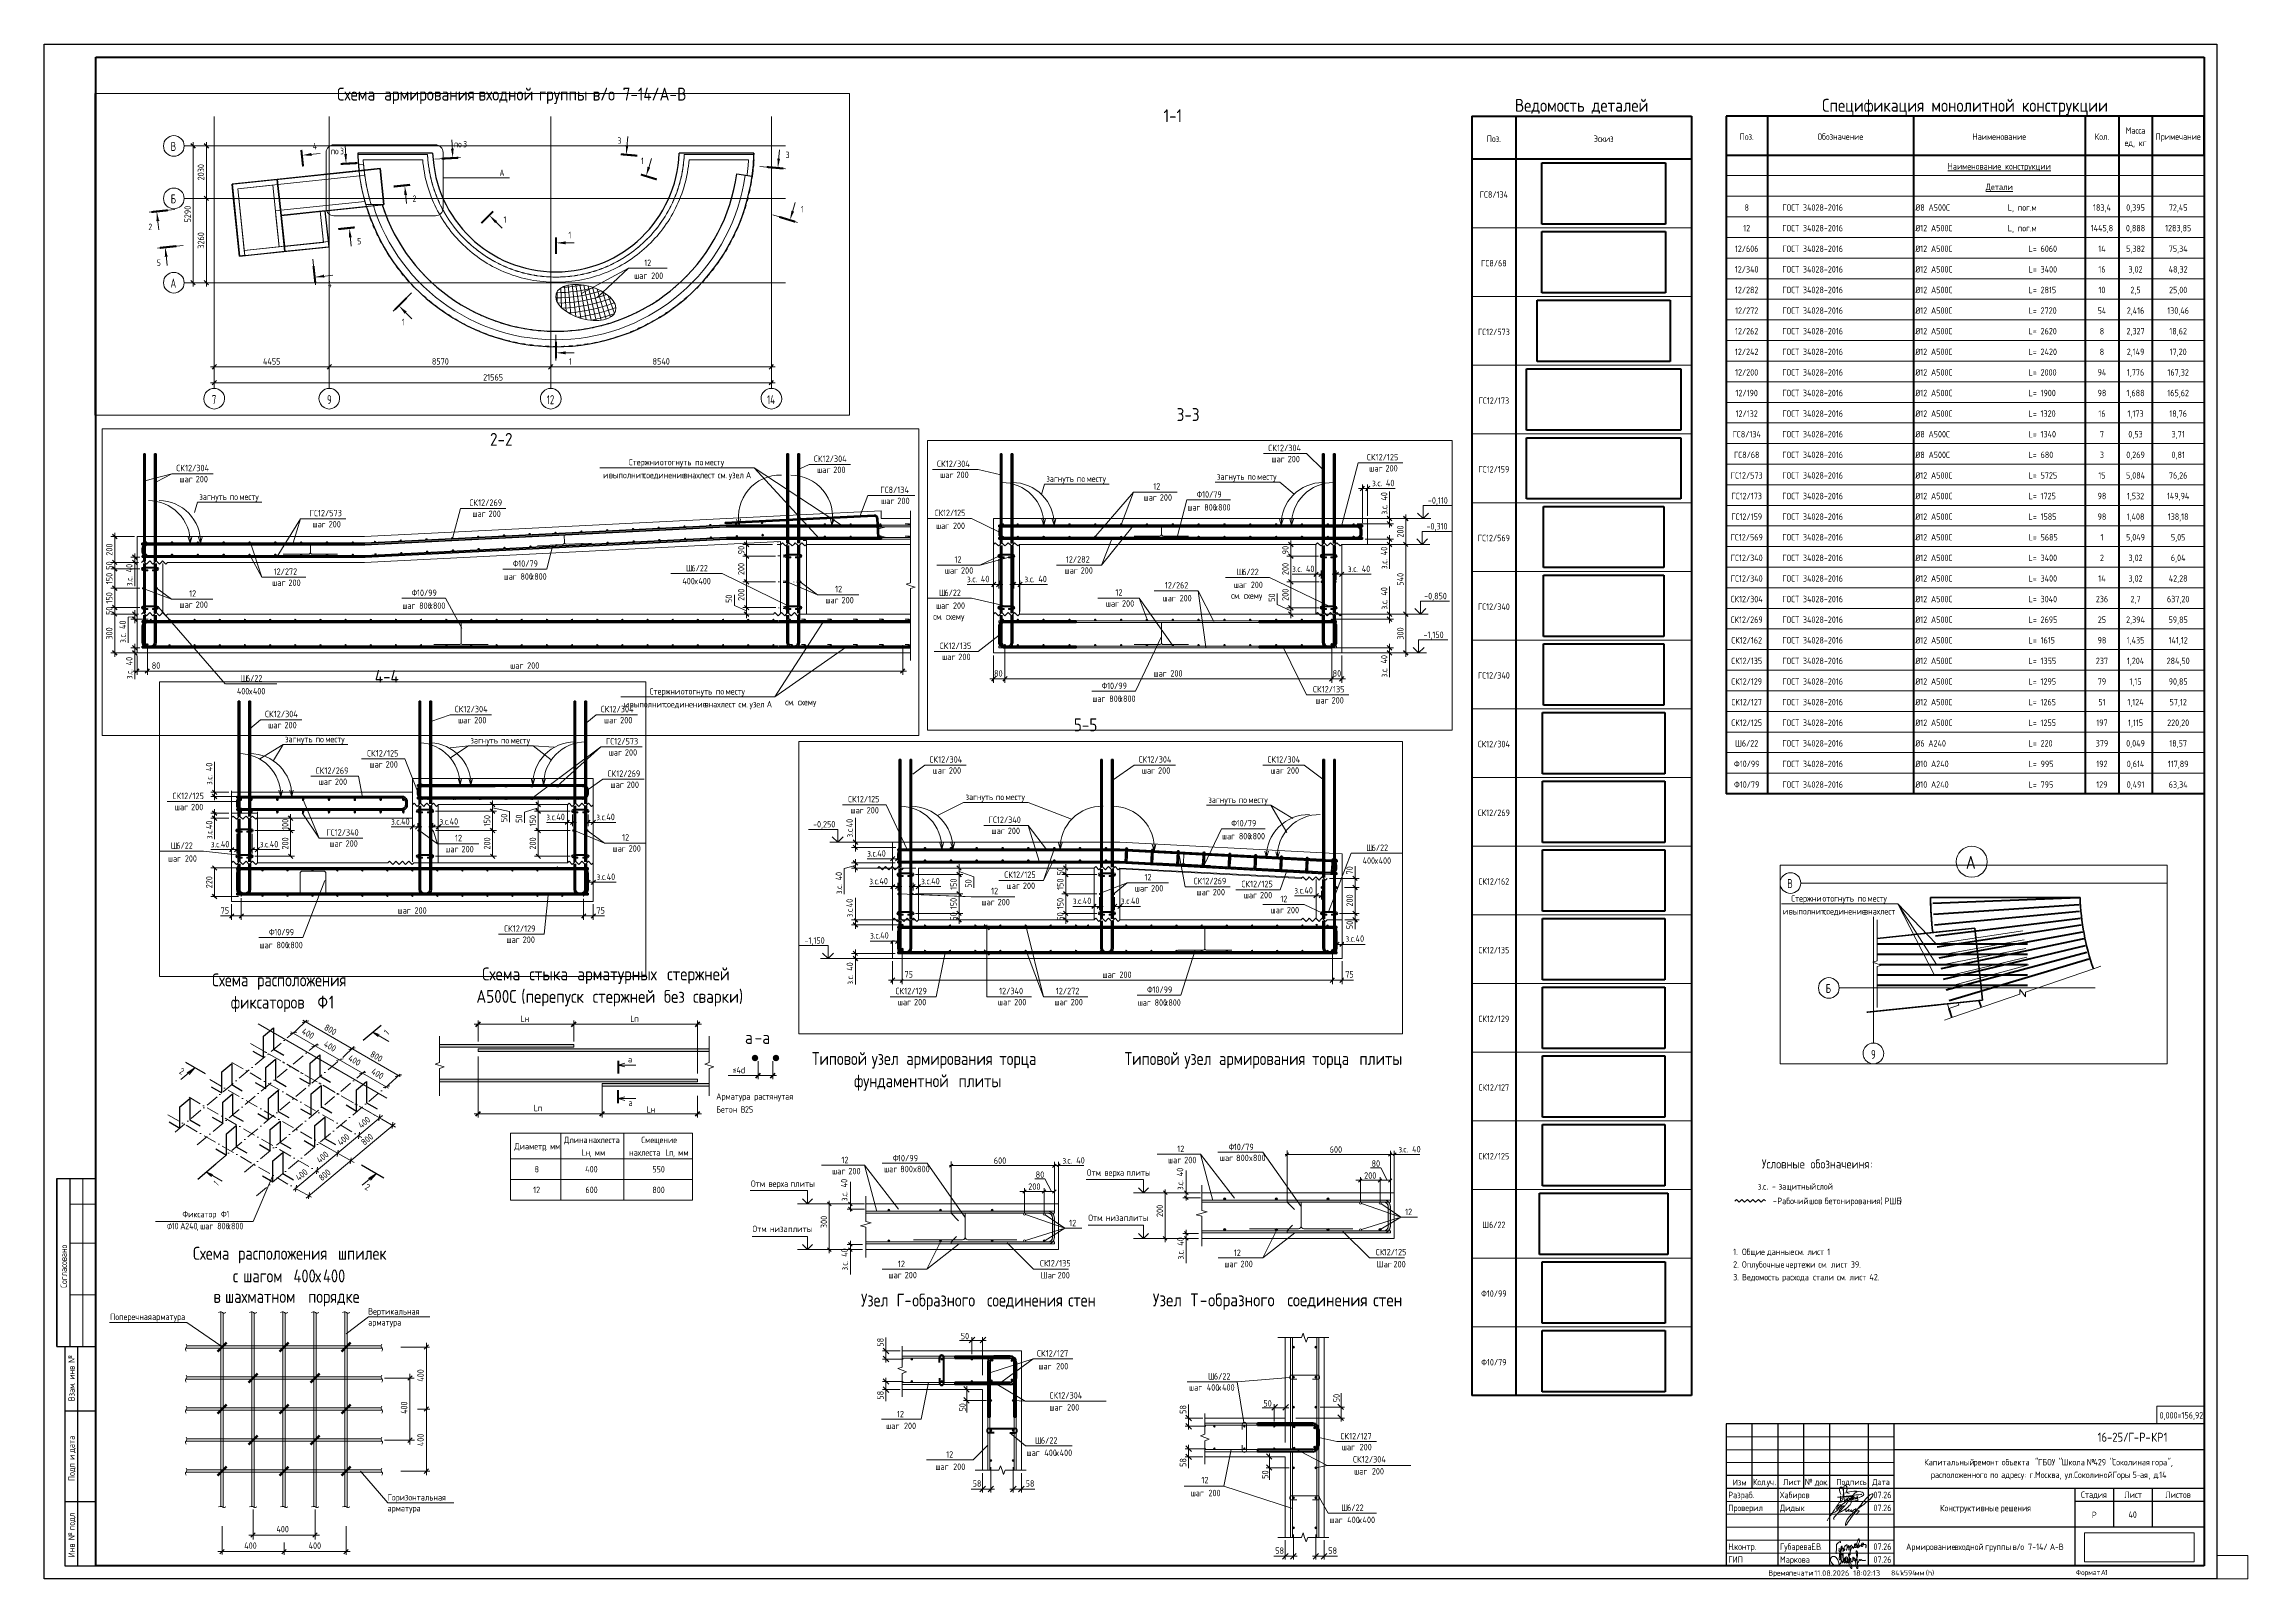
# Paper-space layout 'Layout1' of a CAD drawing. Header units: millimetres. Extents: x -841 to 12, y 0 to 594.
# The model-space entities are those that its viewports show. They can reach past a viewport. Long polylines and large blocks are cut down to what shows.
import ezdxf

# ---------------------------------------------------------------- set-up
doc = ezdxf.new("R2010")
doc.units = ezdxf.units.MM
for name, pattern in [('01 Штриховая _2 мм_', [3, 2, -1]), ('01 Штриховая _4 мм_', [6, 3.5, -2.5]), ('02 Штрихпунктирная _20 мм_', [25, 20, -2.5, 0, -2.5]), ('02 Штрихпунктирная _5 мм_', [8, 5, -1.5, 0, -1.5]), ('04 Пунктир 10мм', [10, 0, -10])]:
    doc.linetypes.add(name, pattern=pattern)
doc.layers.add('_NPLT_SIGN', color=5, linetype='Continuous', lineweight=9, plot=False)
doc.layers.add('NPLT_SIGN', color=5, linetype='Continuous', lineweight=9, plot=False)
for name, color, linetype, lineweight in [('AA_Dim', 7, 'Continuous', 9), ('AA_Dim-100', 7, 'Continuous', 9), ('AA_Dim-20', 7, 'Continuous', 9), ('AA_Linii', 7, 'Continuous', 9), ('AA_Oformlenie', 7, 'Continuous', 9), ('AA_Razrez', 7, 'Continuous', 9), ('AA_Vinoska', 7, 'Continuous', 9), ('AA_Visotnaya otmetka', 7, 'Continuous', 9), ('AF_Perekritie', 7, 'Continuous', 18), ('AF_Perekritie_Опалубка', 253, 'Continuous', 20), ('AF_Stena', 7, '01 Штриховая _4 мм_', 18), ('AF_Stena_Арматура', 253, 'Continuous', 18), ('AF_Stena_Гидроизоляция', 253, 'Continuous', 20), ('AF_Stena_Опалубка', 253, 'Continuous', 18), ('Gen_Fragment', 7, 'Continuous', 9), ('Gen_Stamp', 7, 'Continuous', 9), ('Gen_Table', 7, 'Continuous', 9), ('Gen_Text', 7, 'Continuous', 9), ('KR_Armatura', 7, 'Continuous', 20), ('KR_Armatura_Tonkie', 7, 'Continuous', 20), ('Армирование по площади несущей конструкции', 7, '01 Штриховая _4 мм_', 9), ('Оси', 7, 'Continuous', 9)]:
    doc.layers.add(name, color=color, linetype=linetype, lineweight=lineweight)
doc.layers.add('AA_NPLT_Vports', color=254, linetype='Continuous', plot=False)
doc.styles.add('GOST Common', font='GOST Common.ttf', dxfattribs={"width": 0.85, "height": 50})
doc.styles.add('GOST Common_1', font='GOST Common.ttf', dxfattribs={"width": 0.85, "height": 250})
doc.styles.add('GOST Common_2', font='GOST Common.ttf', dxfattribs={"width": 0.85, "height": 125})
doc.styles.add('GOST Common_3', font='GOST Common.ttf', dxfattribs={"width": 0.85, "height": 2.5})
doc.styles.add('GOST Common_4', font='GOST Common.ttf', dxfattribs={"width": 0.85, "height": 2.5})
doc.styles.add('GOST Common_5', font='GOST Common.ttf', dxfattribs={"width": 0.85, "height": 5})
doc.styles.add('GOST Common_6', font='GOST Common.ttf', dxfattribs={"width": 0.8, "height": 2.5})
doc.styles.add('GOST Common_7', font='GOST Common.ttf', dxfattribs={"width": 0.9, "height": 2.5})
doc.styles.add('GOST Common_8', font='GOST Common.ttf', dxfattribs={"width": 0.9, "height": 5})
doc.styles.add('ISOCPEUR', font='isocpeur.ttf', dxfattribs={"width": 0.85, "height": 50})
doc.styles.add('ISOCPEUR_1', font='isocpeur.ttf', dxfattribs={"width": 0.9, "height": 50})
doc.styles.add('ISOCPEUR_10', font='isocpeur.ttf', dxfattribs={"width": 0.85, "height": 2.1})
doc.styles.add('ISOCPEUR_11', font='isocpeur.ttf', dxfattribs={"width": 0.9, "height": 2})
doc.styles.add('ISOCPEUR_12', font='isocpeur.ttf', dxfattribs={"height": 2.1})
doc.styles.add('ISOCPEUR_13', font='isocpeur.ttf', dxfattribs={"width": 0.85, "height": 3.5})
doc.styles.add('ISOCPEUR_14', font='isocpeur.ttf', dxfattribs={"width": 0.75, "height": 2.5})
doc.styles.add('ISOCPEUR_15', font='isocpeur.ttf', dxfattribs={"width": 0.85, "height": 5})
doc.styles.add('ISOCPEUR_16', font='isocpeur.ttf', dxfattribs={"width": 0.85, "height": 2.5})
doc.styles.add('ISOCPEUR_17', font='isocpeur.ttf', dxfattribs={"width": 0.8, "height": 2.5})
doc.styles.add('ISOCPEUR_2', font='isocpeur.ttf', dxfattribs={"width": 0.8, "height": 50})
doc.styles.add('ISOCPEUR_3', font='isocpeur.ttf', dxfattribs={"width": 0.7, "height": 350})
doc.styles.add('ISOCPEUR_4', font='isocpeur.ttf', dxfattribs={"width": 0.7, "height": 250})
doc.styles.add('ISOCPEUR_5', font='isocpeur.ttf', dxfattribs={"width": 0.9, "height": 250})
doc.styles.add('ISOCPEUR_6', font='isocpeur.ttf', dxfattribs={"width": 0.7, "height": 175})
doc.styles.add('ISOCPEUR_7', font='isocpeur.ttf', dxfattribs={"width": 0.85, "height": 2.5})
doc.styles.add('ISOCPEUR_8', font='isocpeur.ttf', dxfattribs={"width": 0.85, "height": 2.3})
doc.styles.add('ISOCPEUR_9', font='isocpeur.ttf', dxfattribs={"width": 0.85, "height": 2})
doc.dimstyles.new('00_Точн_3_знака__прозр_', dxfattribs={"dimscale": 304.8, "dimtxt": 49.799059, "dimasz": 0.111549, "dimexe": 0.098425, "dimexo": 0.065617, "dimgap": 0.006562, "dimtad": 1, "dimdec": 3, "dimrnd": 0.001, "dimdsep": 46, "dimtxsty": 'ISOCPEUR_1', "dimblk1": 'OBLIQUE', "dimblk2": 'OBLIQUE', "dimsah": 1, "dimcen": 0.09, "dimdle": 0.098425, "dimazin": 0, "dimtfac": 1, "dimtdec": 4, "dimtix": 1, "dimtmove": 1, "dimatfit": 3, "dimfxl": 1, "dimtvp": 1, "dimtolj": 1, "dimtzin": 0, "dimlwd": 18, "dimlwe": 18, "dimarcsym": 2})
doc.dimstyles.new('00_Точн_3_знака__прозр__1', dxfattribs={"dimscale": 304.8, "dimtxt": 49.799059, "dimasz": 0.111549, "dimexe": 0.098425, "dimexo": 0.065617, "dimgap": 0.006562, "dimtad": 1, "dimdec": 3, "dimrnd": 0.001, "dimdsep": 46, "dimtxsty": 'ISOCPEUR_1', "dimblk1": 'OBLIQUE', "dimblk2": 'OBLIQUE', "dimsah": 1, "dimcen": 0.09, "dimdle": 0.098425, "dimazin": 0, "dimtfac": 1, "dimtdec": 4, "dimtix": 1, "dimtmove": 0, "dimatfit": 3, "dimfxl": 1, "dimtvp": 1, "dimtolj": 1, "dimtzin": 0, "dimlwd": 18, "dimlwe": 18, "dimarcsym": 2})
doc.dimstyles.new('01_Точн_3_знака__непрозр_', dxfattribs={"dimscale": 304.8, "dimtxt": 49.799059, "dimasz": 0.111549, "dimexe": 0.098425, "dimexo": 0.065617, "dimgap": 0.016404, "dimtad": 1, "dimdec": 3, "dimrnd": 0.001, "dimdsep": 46, "dimtxsty": 'ISOCPEUR_1', "dimblk1": 'OBLIQUE', "dimblk2": 'OBLIQUE', "dimsah": 1, "dimcen": 0.09, "dimdle": 0.098425, "dimazin": 0, "dimtfac": 1, "dimtdec": 4, "dimtix": 1, "dimtmove": 1, "dimatfit": 3, "dimfxl": 1, "dimtvp": 1, "dimtfill": 1, "dimtolj": 1, "dimtzin": 0, "dimlwd": 18, "dimlwe": 18, "dimarcsym": 2})
doc.dimstyles.new('05_Округл_10мм__прозр_', dxfattribs={"dimscale": 304.8, "dimtxt": 49.799059, "dimasz": 0.111549, "dimexe": 0.098425, "dimexo": 0.065617, "dimgap": 0.006562, "dimtad": 1, "dimdec": 0, "dimrnd": 10, "dimdsep": 46, "dimtxsty": 'ISOCPEUR_1', "dimblk1": 'OBLIQUE', "dimblk2": 'OBLIQUE', "dimsah": 1, "dimcen": 0.09, "dimdle": 0.098425, "dimazin": 0, "dimtfac": 1, "dimtdec": 4, "dimtix": 1, "dimtmove": 0, "dimatfit": 3, "dimfxl": 1, "dimtvp": 1, "dimtolj": 1, "dimtzin": 0, "dimlwd": 18, "dimlwe": 18, "dimarcsym": 2})
doc.dimstyles.new('05_Округл_1мм__прозр_', dxfattribs={"dimscale": 304.8, "dimtxt": 49.799059, "dimasz": 0.111549, "dimexe": 0.098425, "dimexo": 0.065617, "dimgap": 0.006562, "dimtad": 1, "dimdec": 0, "dimdsep": 46, "dimtxsty": 'ISOCPEUR_1', "dimblk1": 'OBLIQUE', "dimblk2": 'OBLIQUE', "dimsah": 1, "dimcen": 0.09, "dimdle": 0.098425, "dimazin": 0, "dimtfac": 1, "dimtdec": 4, "dimtix": 1, "dimtmove": 1, "dimatfit": 3, "dimfxl": 1, "dimtvp": 1, "dimtolj": 1, "dimtzin": 0, "dimlwd": 18, "dimlwe": 18, "dimarcsym": 2})
doc.dimstyles.new('05_Округл_1мм__прозр__1', dxfattribs={"dimscale": 304.8, "dimtxt": 49.799059, "dimasz": 0.111549, "dimexe": 0.098425, "dimexo": 0.065617, "dimgap": 0.006562, "dimtad": 1, "dimdec": 0, "dimdsep": 46, "dimtxsty": 'ISOCPEUR_1', "dimblk1": 'OBLIQUE', "dimblk2": 'OBLIQUE', "dimsah": 1, "dimcen": 0.09, "dimdle": 0.098425, "dimazin": 0, "dimtfac": 1, "dimtdec": 4, "dimtix": 1, "dimtmove": 0, "dimatfit": 3, "dimfxl": 1, "dimtvp": 1, "dimtolj": 1, "dimtzin": 0, "dimlwd": 18, "dimlwe": 18, "dimarcsym": 2})
doc.dimstyles.new('05_Округл_5мм__прозр_', dxfattribs={"dimscale": 304.8, "dimtxt": 248.995294, "dimasz": 0.557743, "dimexe": 0.492126, "dimexo": 0.328084, "dimgap": 0.032808, "dimtad": 1, "dimdec": 0, "dimrnd": 5, "dimdsep": 46, "dimtxsty": 'ISOCPEUR_5', "dimblk1": 'OBLIQUE', "dimblk2": 'OBLIQUE', "dimsah": 1, "dimcen": 0.09, "dimdle": 0.492126, "dimazin": 0, "dimtfac": 1, "dimtdec": 4, "dimtix": 1, "dimtmove": 0, "dimatfit": 3, "dimfxl": 1, "dimtvp": 1, "dimtolj": 1, "dimtzin": 0, "dimlwd": 18, "dimlwe": 18, "dimarcsym": 2})
doc.dimstyles.new('05_Округл_5мм__прозр__1', dxfattribs={"dimscale": 304.8, "dimtxt": 49.799059, "dimasz": 0.111549, "dimexe": 0.098425, "dimexo": 0.065617, "dimgap": 0.006562, "dimtad": 1, "dimdec": 0, "dimrnd": 5, "dimdsep": 46, "dimtxsty": 'ISOCPEUR_1', "dimblk1": 'OBLIQUE', "dimblk2": 'OBLIQUE', "dimsah": 1, "dimcen": 0.09, "dimdle": 0.098425, "dimazin": 0, "dimtfac": 1, "dimtdec": 4, "dimtix": 1, "dimtmove": 1, "dimatfit": 3, "dimfxl": 1, "dimtvp": 1, "dimtolj": 1, "dimtzin": 0, "dimlwd": 18, "dimlwe": 18, "dimarcsym": 2})
doc.dimstyles.new('05_Округл_5мм__прозр__2', dxfattribs={"dimscale": 304.8, "dimtxt": 49.799059, "dimasz": 0.111549, "dimexe": 0.098425, "dimexo": 0.065617, "dimgap": 0.006562, "dimtad": 1, "dimdec": 0, "dimrnd": 5, "dimdsep": 46, "dimtxsty": 'ISOCPEUR_1', "dimblk1": 'OBLIQUE', "dimblk2": 'OBLIQUE', "dimsah": 1, "dimcen": 0.09, "dimdle": 0.098425, "dimazin": 0, "dimtfac": 1, "dimtdec": 4, "dimtix": 1, "dimtmove": 0, "dimatfit": 3, "dimfxl": 1, "dimtvp": 1, "dimtolj": 1, "dimtzin": 0, "dimlwd": 18, "dimlwe": 18, "dimarcsym": 2})
doc.dimstyles.new('10_Раскладка_арматуры_с_засечками', dxfattribs={"dimscale": 304.8, "dimtxt": 0.18, "dimasz": 0.131234, "dimexe": 0.065617, "dimexo": 0, "dimgap": 0, "dimtad": 1, "dimdec": 3, "dimrnd": 0.001, "dimdsep": 46, "dimtxsty": 'ISOCPEUR_2', "dimblk1": 'OBLIQUE', "dimblk2": 'OBLIQUE', "dimsah": 1, "dimcen": 0.09, "dimdle": 0.065617, "dimazin": 0, "dimtfac": 1, "dimtdec": 4, "dimtix": 1, "dimtmove": 0, "dimatfit": 3, "dimfxl": 1, "dimtvp": 1, "dimtolj": 1, "dimtzin": 0, "dimlwd": 18, "dimlwe": 18, "dimarcsym": 2})
picture_1 = doc.add_image_def('image1.jpg', size_in_pixel=(1429, 378))
picture_2 = doc.add_image_def('image2.bmp', size_in_pixel=(1202, 598))
picture_3 = doc.add_image_def('image3.bmp', size_in_pixel=(1202, 598))
picture_4 = doc.add_image_def('image4.bmp', size_in_pixel=(1256, 600))
picture_5 = doc.add_image_def('image5.bmp', size_in_pixel=(1200, 600))
picture_6 = doc.add_image_def('image6.bmp', size_in_pixel=(1200, 600))
picture_7 = doc.add_image_def('image7.bmp', size_in_pixel=(1200, 600))
picture_8 = doc.add_image_def('image8.bmp', size_in_pixel=(1200, 600))
picture_9 = doc.add_image_def('image9.bmp', size_in_pixel=(1200, 600))
picture_10 = doc.add_image_def('image10.bmp', size_in_pixel=(1200, 600))
picture_11 = doc.add_image_def('image11.bmp', size_in_pixel=(1200, 600))
picture_12 = doc.add_image_def('image12.bmp', size_in_pixel=(1190, 605))
picture_13 = doc.add_image_def('image13.bmp', size_in_pixel=(1190, 605))
picture_14 = doc.add_image_def('image14.bmp', size_in_pixel=(1190, 605))
picture_15 = doc.add_image_def('image15.bmp', size_in_pixel=(1512, 600))
picture_16 = doc.add_image_def('image16.bmp', size_in_pixel=(1512, 600))
picture_17 = doc.add_image_def('image17.bmp', size_in_pixel=(1239, 572))
picture_18 = doc.add_image_def('image18.bmp', size_in_pixel=(1256, 623))
picture_19 = doc.add_image_def('image19.bmp', size_in_pixel=(1256, 623))

psp = doc.layouts.get("Layout1")

# ---------------------------------------------------------------- texts
at = {"layer": 'AA_Vinoska', "attachment_point": 1}
for s, insert, char_height, width, style in [('Схема', (-775.98, 234.31), 5, 19.3527, 'GOST Common_5'), ('\\fGOST Common|b0|i0|c204|p34|;\\W.85; ', (-760.02, 234.31), 5, 1.7717, 'GOST Common_5'), ('расположения', (-758.55, 234.31), 5, 45.111, 'GOST Common_5'), ('фиксаторов', (-768.73, 225.71), 5, 38.9099, 'GOST Common_5'), ('\\fGOST Common|b0|i0|c204|p34|;\\W.85; ', (-736.63, 225.71), 5, 1.7717, 'GOST Common_5'), ('\\fGOST Common|b0|i0|c204|p34|;\\W.85;Ф', (-735.16, 225.71), 5, 5.3152, 'GOST Common_5'), ('\\fGOST Common|b0|i0|c204|p34|;\\W.85;1', (-730.78, 225.71), 5, 2.6576, 'GOST Common_5'), ('\\fISOCPEUR|b0|i0|c204|p34|;\\W.85;А', (-673.68, 227.94), 5, 4.6338, 'ISOCPEUR_15'), ('500', (-669.86, 227.94), 5, 10.8348, 'ISOCPEUR_15'), ('\\fISOCPEUR|b0|i0|c204|p34|;\\W.85;С', (-660.92, 227.94), 5, 3.6116, 'ISOCPEUR_15'), ('\\fISOCPEUR|b0|i0|c204|p34|;\\W.85;а', (-569.71, 212.05), 5, 4.0886, 'ISOCPEUR_15'), ('\\fISOCPEUR|b0|i0|c204|p34|;\\W.85;-', (-565.99, 212.05), 5, 3.6116, 'ISOCPEUR_15'), ('\\fISOCPEUR|b0|i0|c204|p34|;\\W.85;а', (-563.01, 212.05), 5, 4.0886, 'ISOCPEUR_15'), ('\\fISOCPEUR|b0|i0|c204|p34|;\\W.85;а', (-614.99, 202.38), 2.5, 2.0443, 'ISOCPEUR_7'), ('Типовой', (-543.77, 203.88), 5, 26.2352, 'GOST Common_5'), ('\\fGOST Common|b0|i0|c204|p34|;\\W.85; ', (-522.13, 203.88), 5, 1.7717, 'GOST Common_5'), ('узел', (-520.66, 203.88), 5, 14.4464, 'GOST Common_5'), ('\\fGOST Common|b0|i0|c204|p34|;\\W.85; ', (-508.74, 203.88), 5, 1.7717, 'GOST Common_5'), ('армирования', (-507.28, 203.88), 5, 41.9082, 'GOST Common_5'), ('\\fGOST Common|b0|i0|c204|p34|;\\W.85; ', (-472.7, 203.88), 5, 1.7717, 'GOST Common_5'), ('торца', (-471.24, 203.88), 5, 20.443, 'GOST Common_5'), ('Типовой', (-422.74, 203.88), 5, 26.2352, 'GOST Common_5'), ('\\fGOST Common|b0|i0|c204|p34|;\\W.85; ', (-401.09, 203.88), 5, 1.7717, 'GOST Common_5'), ('узел', (-399.63, 203.88), 5, 14.4464, 'GOST Common_5'), ('\\fGOST Common|b0|i0|c204|p34|;\\W.85; ', (-387.71, 203.88), 5, 1.7717, 'GOST Common_5'), ('армирования', (-386.25, 203.88), 5, 41.9082, 'GOST Common_5'), ('\\fGOST Common|b0|i0|c204|p34|;\\W.85; ', (-351.67, 203.88), 5, 1.7717, 'GOST Common_5'), ('торца', (-350.21, 203.88), 5, 20.443, 'GOST Common_5'), ('\\fGOST Common|b0|i0|c204|p34|;\\W.85; ', (-333.34, 203.88), 5, 1.7717, 'GOST Common_5'), ('плиты', (-331.88, 203.88), 5, 19.966, 'GOST Common_5'), ('Арматура', (-580.86, 187.99), 2.5, 16.2863, 'ISOCPEUR_7'), ('\\fISOCPEUR|b0|i0|c204|p34|;\\W.85; ', (-567.42, 187.99), 2.5, 1.5673, 'ISOCPEUR_7'), ('фундаментной', (-527.52, 195.28), 5, 47.2915, 'GOST Common_5'), ('\\fGOST Common|b0|i0|c204|p34|;\\W.85; ', (-488.5, 195.28), 5, 1.7717, 'GOST Common_5'), ('плиты', (-487.04, 195.28), 5, 19.966, 'GOST Common_5'), ('\\fISOCPEUR|b0|i0|c204|p34|;\\W.85;а', (-614.78, 185.54), 2.5, 2.0443, 'ISOCPEUR_7'), ('Бетон', (-580.86, 182.94), 2.5, 9.8808, 'ISOCPEUR_7'), ('\\fISOCPEUR|b0|i0|c204|p34|;\\W.85; ', (-572.71, 182.94), 2.5, 1.5673, 'ISOCPEUR_7'), ('\\fISOCPEUR|b0|i0|c204|p34|;\\W.85;В', (-571.41, 182.94), 2.5, 2.0443, 'ISOCPEUR_7'), ('25', (-569.73, 182.94), 2.5, 3.6797, 'ISOCPEUR_7'), ('растянутая', (-566.13, 187.99), 2.5, 19.489, 'ISOCPEUR_7'), ('12', (-532.39, 163.39), 2.5, 2.9502, 'GOST Common_6'), ('\\fGOST Common|b0|i0|c204|p34|;\\W.8;Ф', (-512.53, 164.12), 2.5, 2.4371, 'GOST Common_6'), ('10/99', (-510.52, 164.12), 2.5, 8.1451, 'GOST Common_6'), ('600', (-473.43, 163.15), 2.5, 5.1949, 'GOST Common_6'), ('\\fGOST Common|b0|i0|c204|p34|;\\W.8;з', (-446.79, 163.24), 2.5, 1.6034, 'GOST Common_6'), ('\\fGOST Common|b0|i0|c204|p34|;\\W.8;с', (-444.89, 163.24), 2.5, 1.4751, 'GOST Common_6'), ('. 40', (-443.67, 163.24), 2.5, 5.1949, 'GOST Common_6'), ('шаг', (-406.01, 163.37), 2.5, 5.8363, 'GOST Common_6'), ('12', (-402.39, 167.69), 2.5, 2.9502, 'GOST Common_6'), (' 200', (-401.19, 163.37), 2.5, 6.0287, 'GOST Common_6'), ('шаг', (-385.92, 164.19), 2.5, 5.8363, 'GOST Common_6'), ('\\fGOST Common|b0|i0|c204|p34|;\\W.8;Ф', (-382.53, 168.42), 2.5, 2.4371, 'GOST Common_6'), ('10/79', (-380.52, 168.42), 2.5, 8.1451, 'GOST Common_6'), (' 800x800', (-381.1, 164.19), 2.5, 12.9553, 'GOST Common_6'), ('600', (-343.43, 167.45), 2.5, 5.1949, 'GOST Common_6'), ('\\fGOST Common|b0|i0|c204|p34|;\\W.8;з', (-316.79, 167.54), 2.5, 1.6034, 'GOST Common_6'), ('\\fGOST Common|b0|i0|c204|p34|;\\W.8;.', (-315.47, 167.54), 2.5, 0.7055, 'GOST Common_6'), ('\\fGOST Common|b0|i0|c204|p34|;\\W.8;с', (-314.89, 167.54), 2.5, 1.4751, 'GOST Common_6'), ('. 40', (-313.67, 167.54), 2.5, 5.1949, 'GOST Common_6'), ('\\fISOCPEUR|b0|i0|c204|p34|;\\W.85;8', (-651.16, 159.8), 2.5, 1.8399, 'ISOCPEUR_7'), ('400', (-631.55, 159.8), 2.5, 5.724, 'ISOCPEUR_7'), ('550', (-605.57, 159.8), 2.5, 5.5196, 'ISOCPEUR_7'), ('шаг', (-536.01, 159.07), 2.5, 5.8363, 'GOST Common_6'), (' 200', (-531.19, 159.07), 2.5, 6.0287, 'GOST Common_6'), ('шаг', (-515.92, 159.89), 2.5, 5.8363, 'GOST Common_6'), (' 800x800', (-511.1, 159.89), 2.5, 12.9553, 'GOST Common_6'), ('80', (-457.21, 157.71), 2.5, 3.4633, 'GOST Common_6'), ('\\fGOST Common|b0|i0|c204|p34|;\\W.8;.', (-445.47, 163.24), 2.5, 0.7055, 'GOST Common_6'), ('200', (-330.08, 157.38), 2.5, 5.1949, 'GOST Common_6'), ('80', (-327.21, 162.01), 2.5, 3.4633, 'GOST Common_6'), ('12', (-651.69, 151.8), 2.5, 3.1346, 'ISOCPEUR_7'), ('600', (-631.47, 151.8), 2.5, 5.5196, 'ISOCPEUR_7'), ('800', (-605.57, 151.8), 2.5, 5.5196, 'ISOCPEUR_7'), ('200', (-460.08, 153.08), 2.5, 5.1949, 'GOST Common_6'), (' - ', (-173.34, 147.53), 2.5, 3.824, 'GOST Common_7'), ('Рабочий', (-170.18, 147.53), 2.5, 14.0696, 'GOST Common_7'), ('\\fGOST Common|b0|i0|c204|p34|;\\W.9; ', (-158.57, 147.53), 2.5, 0.938, 'GOST Common_7'), ('шов', (-157.8, 147.53), 2.5, 6.3494, 'GOST Common_7'), ('\\fGOST Common|b0|i0|c204|p34|;\\W.9; ', (-152.56, 147.53), 2.5, 0.938, 'GOST Common_7'), ('бетонирования', (-151.79, 147.53), 2.5, 26.0468, 'GOST Common_7'), (' (', (-130.3, 147.53), 2.5, 2.0203, 'GOST Common_7'), ('РШБ', (-128.63, 147.53), 2.5, 7.0709, 'GOST Common_7'), ('\\fGOST Common|b0|i0|c204|p34|;\\W.9;)', (-122.8, 147.53), 2.5, 1.0823, 'GOST Common_7'), ('\\fGOST Common|b0|i0|c254|p34|;\\W.85;⌀', (-793.53, 137.82), 2.5, 2.3169, 'GOST Common_4'), ('10 ', (-791.62, 137.82), 2.5, 4.0205, 'GOST Common_3'), ('\\fGOST Common|b0|i0|c204|p34|;\\W.85;А', (-788.3, 137.82), 2.5, 2.3169, 'GOST Common_3'), ('240', (-786.39, 137.82), 2.5, 5.724, 'GOST Common_3'), ('шаг', (-780.56, 137.82), 2.5, 6.2011, 'GOST Common_3'), (' 800', (-775.44, 137.82), 2.5, 6.4055, 'GOST Common_3'), ('\\fGOST Common|b0|i0|c204|p34|;\\W.85;Ф', (-772.56, 142.41), 2.5, 2.5895, 'GOST Common_3'), ('\\fGOST Common|b0|i0|c204|p34|;\\W.85;1', (-770.43, 142.41), 2.5, 1.2947, 'GOST Common_3'), ('\\fGOST Common|b0|i0|c204|p34|;\\W.85;х', (-770.16, 137.82), 2.5, 1.8399, 'GOST Common_3'), ('800', (-768.64, 137.82), 2.5, 5.5196, 'GOST Common_3'), ('12', (-444.23, 138.99), 2.5, 2.9502, 'GOST Common_6'), ('12', (-314.23, 143.29), 2.5, 2.9502, 'GOST Common_6'), ('Схема', (-783.36, 128.51), 5, 19.3527, 'GOST Common_5'), (', ', (-782.02, 137.82), 2.5, 1.7717, 'GOST Common_3'), ('\\fGOST Common|b0|i0|c204|p34|;\\W.85; ', (-767.39, 128.51), 5, 1.7717, 'GOST Common_5'), ('\\fGOST Common|b0|i0|c204|p34|;\\W.85; ', (-728.71, 128.51), 5, 1.7717, 'GOST Common_5'), ('расположения', (-765.93, 128.51), 5, 45.111, 'GOST Common_5'), ('\\fGOST Common|b0|i0|c204|p34|;\\W.85; ', (-765.36, 119.76), 5, 1.7717, 'GOST Common_5'), (' 400', (-747.03, 119.76), 5, 13.288, 'GOST Common_5'), ('400', (-733.03, 119.76), 5, 11.5162, 'GOST Common_5'), ('шпилек', (-727.24, 128.51), 5, 23.1688, 'GOST Common_5'), ('12', (-510.53, 123.16), 2.5, 2.9502, 'GOST Common_6'), ('СК', (-455.54, 123.42), 2.5, 3.6557, 'GOST Common_6'), ('12/135', (-452.52, 123.42), 2.5, 9.3637, 'GOST Common_6'), ('шаг', (-384.21, 123.14), 2.5, 5.8363, 'GOST Common_6'), ('12', (-380.53, 127.46), 2.5, 2.9502, 'GOST Common_6'), (' 200', (-379.39, 123.14), 2.5, 6.0287, 'GOST Common_6'), ('СК', (-325.54, 127.72), 2.5, 3.6557, 'GOST Common_6'), ('Шаг', (-325.23, 123.07), 2.5, 6.0928, 'GOST Common_6'), ('12/125', (-322.52, 127.72), 2.5, 9.3637, 'GOST Common_6'), (' 200', (-320.2, 123.07), 2.5, 6.0287, 'GOST Common_6'), ('\\fGOST Common|b0|i0|c204|p34|;\\W.85;с', (-767.95, 119.76), 5, 3.1346, 'GOST Common_5'), ('шагом', (-763.9, 119.76), 5, 20.443, 'GOST Common_5'), ('\\fGOST Common|b0|i0|c204|p34|;\\W.85;х', (-736.07, 119.76), 5, 3.6797, 'GOST Common_5'), ('шаг', (-514.21, 118.84), 2.5, 5.8363, 'GOST Common_6'), (' 200', (-509.39, 118.84), 2.5, 6.0287, 'GOST Common_6'), ('Шаг', (-455.23, 118.77), 2.5, 6.0928, 'GOST Common_6'), (' 200', (-450.2, 118.77), 2.5, 6.0287, 'GOST Common_6'), ('Поперечная', (-815.43, 102.7), 2.5, 18.8076, 'GOST Common_3'), ('\\fGOST Common|b0|i0|c204|p34|;\\W.85; ', (-799.92, 102.7), 2.5, 0.8859, 'GOST Common_3'), ('Вертикальная', (-715.56, 104.79), 2.5, 23.2369, 'GOST Common_3'), ('Узел', (-524.8, 110.41), 5, 14.9234, 'GOST Common_5'), ('\\fGOST Common|b0|i0|c204|p34|;\\W.85; ', (-512.49, 110.41), 5, 1.7717, 'GOST Common_5'), ('\\fGOST Common|b0|i0|c204|p34|;\\W.85;Г', (-511.03, 110.41), 5, 3.6797, 'GOST Common_5'), ('\\fGOST Common|b0|i0|c204|p34|;\\W.85;-', (-507.99, 110.41), 5, 3.6797, 'GOST Common_5'), ('образного', (-504.96, 110.41), 5, 33.3221, 'GOST Common_5'), ('\\fGOST Common|b0|i0|c204|p34|;\\W.85; ', (-477.46, 110.41), 5, 1.7717, 'GOST Common_5'), ('соединения', (-476, 110.41), 5, 36.2523, 'GOST Common_5'), ('\\fGOST Common|b0|i0|c204|p34|;\\W.85; ', (-446.09, 110.41), 5, 1.7717, 'GOST Common_5'), ('стен', (-444.63, 110.41), 5, 15.2641, 'GOST Common_5'), ('Узел', (-411.89, 110.47), 5, 15.8013, 'GOST Common_8'), ('\\fGOST Common|b0|i0|c204|p34|;\\W.9; ', (-398.85, 110.47), 5, 1.8759, 'GOST Common_8'), ('\\fGOST Common|b0|i0|c204|p34|;\\W.9;Т', (-397.3, 110.47), 5, 4.4013, 'GOST Common_8'), ('\\fGOST Common|b0|i0|c204|p34|;\\W.9;-', (-393.67, 110.47), 5, 3.8962, 'GOST Common_8'), ('образного', (-390.46, 110.47), 5, 35.2823, 'GOST Common_8'), ('\\fGOST Common|b0|i0|c204|p34|;\\W.9; ', (-361.35, 110.47), 5, 1.8759, 'GOST Common_8'), ('соединения', (-359.8, 110.47), 5, 38.3848, 'GOST Common_8'), ('\\fGOST Common|b0|i0|c204|p34|;\\W.9; ', (-328.13, 110.47), 5, 1.8759, 'GOST Common_8'), ('стен', (-326.58, 110.47), 5, 16.162, 'GOST Common_8'), ('арматура', (-799.18, 102.7), 2.5, 16.0137, 'GOST Common_3'), ('арматура', (-715.56, 100.55), 2.5, 16.0137, 'GOST Common_3'), ('50', (-486.2, 95.22), 2.5, 3.8962, 'GOST Common_7'), ('50', (-369.07, 69.21), 2.5, 3.8962, 'GOST Common_7'), ('шаг', (-451.91, 67.65), 2.5, 6.5658, 'GOST Common_7'), (' 200', (-446.5, 67.65), 2.5, 6.7823, 'GOST Common_7'), (' 200', (-328.55, 42.9), 2.5, 6.7823, 'GOST Common_7'), ('58', (-481.6, 38.19), 2.5, 3.8962, 'GOST Common_7'), ('58', (-461.09, 38.19), 2.5, 3.8962, 'GOST Common_7'), ('шаг', (-333.97, 42.9), 2.5, 6.5658, 'GOST Common_7'), ('арматура', (-708.07, 28.61), 2.5, 16.0137, 'GOST Common_3'), ('Горизонтальная', (-708.07, 32.84), 2.5, 26.5078, 'GOST Common_3'), ('Разраб', (-189.15, 33.74), 2.5, 11.5162, 'ISOCPEUR_7'), ('Проверил', (-189.15, 28.74), 2.5, 14.9234, 'ISOCPEUR_7'), ('\\fISOCPEUR|b0|i0|c204|p34|;\\W.85;.', (-179.65, 33.74), 2.5, 0.7496, 'ISOCPEUR_7'), ('Дидык', (-169.15, 28.74), 2.5, 9.8808, 'ISOCPEUR_7'), ('Хабиров', (-169.15, 33.74), 2.5, 13.5605, 'ISOCPEUR_7'), ('07.26', (-132.93, 33.74), 2.5, 7.1551, 'ISOCPEUR_14'), ('07.26', (-132.93, 28.74), 2.5, 7.1551, 'ISOCPEUR_14'), ('400', (-751.05, 20.52), 2.5, 5.724, 'GOST Common_3'), ('400', (-763.51, 14.13), 2.5, 5.724, 'GOST Common_3'), ('400', (-738.59, 14.13), 2.5, 5.724, 'GOST Common_3'), ('58', (-364.47, 12.18), 2.5, 3.8962, 'GOST Common_7'), ('58', (-343.95, 12.18), 2.5, 3.8962, 'GOST Common_7'), ('\\fISOCPEUR|b0|i0|c204|p34|;\\W.85;Н', (-189.15, 13.74), 2.5, 2.0443, 'ISOCPEUR_7'), ('ГИП', (-189.15, 8.74), 2.5, 5.9285, 'ISOCPEUR_7'), ('\\fISOCPEUR|b0|i0|c204|p34|;\\W.85;.', (-187.47, 13.74), 2.5, 0.7496, 'ISOCPEUR_7'), ('контр', (-186.85, 13.74), 2.5, 9.6764, 'ISOCPEUR_7'), ('\\fISOCPEUR|b0|i0|c204|p34|;\\W.85;.', (-178.86, 13.74), 2.5, 0.7496, 'ISOCPEUR_7'), ('Губарева', (-169.15, 13.74), 2.5, 13.3481, 'ISOCPEUR_14'), ('Маркова', (-169.15, 8.74), 2.5, 13.765, 'ISOCPEUR_7'), ('\\fISOCPEUR|b0|i0|c204|p34|;\\W.75; ', (-158.14, 13.74), 2.5, 1.3829, 'ISOCPEUR_14'), ('\\fISOCPEUR|b0|i0|c204|p34|;\\W.75;Е', (-157, 13.74), 2.5, 1.6234, 'ISOCPEUR_14'), ('\\fISOCPEUR|b0|i0|c204|p34|;\\W.75;.', (-155.66, 13.74), 2.5, 0.6614, 'ISOCPEUR_14'), ('\\fISOCPEUR|b0|i0|c204|p34|;\\W.75;В', (-155.11, 13.74), 2.5, 1.8038, 'ISOCPEUR_14'), ('\\fISOCPEUR|b0|i0|c204|p34|;\\W.75;.', (-153.62, 13.74), 2.5, 0.6614, 'ISOCPEUR_14'), ('07.26', (-132.93, 13.74), 2.5, 7.1551, 'ISOCPEUR_14'), ('07.26', (-132.93, 8.74), 2.5, 7.1551, 'ISOCPEUR_14')]:
    psp.add_mtext(s, dxfattribs=dict(at, insert=insert, char_height=char_height, width=width, style=style))
at = {"layer": 'AA_Vinoska', "char_height": 2.5, "attachment_point": 1}
for s, insert, width, rotation, style in [('800', (-731.63, 214.87), 5.5196, 330.0085, 'GOST Common_3'), ('400', (-740.31, 213.35), 5.724, 330.0085, 'GOST Common_3'), ('400', (-731.77, 208.42), 5.724, 330.0085, 'GOST Common_3'), ('\\fGOST Common|b0|i0|c204|p34|;\\W.85;1', (-709.69, 212.06), 1.2947, 42.66422, 'GOST Common_3'), ('\\fGOST Common|b0|i0|c204|p34|;\\W.85;2', (-787.76, 197.94), 1.8399, 331, 'GOST Common_3'), ('400', (-722.3, 202.95), 5.724, 330.0085, 'GOST Common_3'), ('800', (-713.81, 204.49), 5.5196, 330.0085, 'GOST Common_3'), ('400', (-713.41, 197.82), 5.724, 330.0085, 'GOST Common_3'), ('400', (-727.74, 169.44), 5.724, 40, 'GOST Common_3'), ('400', (-719.75, 176.14), 5.724, 40, 'GOST Common_3'), ('800', (-718.62, 169.53), 5.5196, 40, 'GOST Common_3'), ('400', (-735.85, 162.64), 5.724, 40, 'GOST Common_3'), ('\\fGOST Common|b0|i0|c204|p34|;\\W.85;1', (-775.74, 153.6), 1.2947, 45.25441, 'GOST Common_3'), ('400', (-743.96, 155.83), 5.724, 40, 'GOST Common_3'), ('800', (-735.05, 155.74), 5.5196, 40, 'GOST Common_3'), ('. 40', (-532.59, 149.36), 5.1949, 90, 'GOST Common_6'), ('. 40', (-402.59, 153.66), 5.1949, 90, 'GOST Common_6'), ('\\fGOST Common|b0|i0|c204|p34|;\\W.85;2', (-715.88, 153.12), 1.8399, 331, 'GOST Common_3'), ('\\fGOST Common|b0|i0|c204|p34|;\\W.8; ', (-532.59, 145.55), 0.8338, 90, 'GOST Common_6'), ('\\fGOST Common|b0|i0|c204|p34|;\\W.8;з', (-532.59, 146.23), 1.6034, 90, 'GOST Common_6'), ('\\fGOST Common|b0|i0|c204|p34|;\\W.8;с', (-532.59, 148.14), 1.4751, 90, 'GOST Common_6'), ('\\fGOST Common|b0|i0|c204|p34|;\\W.8;.', (-532.59, 147.56), 0.7055, 90, 'GOST Common_6'), ('\\fGOST Common|b0|i0|c204|p34|;\\W.8; ', (-402.59, 149.85), 0.8338, 90, 'GOST Common_6'), ('\\fGOST Common|b0|i0|c204|p34|;\\W.8;з', (-402.59, 150.53), 1.6034, 90, 'GOST Common_6'), ('\\fGOST Common|b0|i0|c204|p34|;\\W.8;с', (-402.59, 152.44), 1.4751, 90, 'GOST Common_6'), ('\\fGOST Common|b0|i0|c204|p34|;\\W.8;.', (-402.59, 151.86), 0.7055, 90, 'GOST Common_6'), ('300', (-540.42, 135.74), 5.1949, 90, 'GOST Common_6'), ('200', (-410.42, 140.04), 5.1949, 90, 'GOST Common_6'), ('. 40', (-402.44, 126.79), 5.1949, 90, 'GOST Common_6'), ('. 40', (-532.44, 122.49), 5.1949, 90, 'GOST Common_6'), ('\\fGOST Common|b0|i0|c204|p34|;\\W.8;з', (-532.44, 119.37), 1.6034, 90, 'GOST Common_6'), ('\\fGOST Common|b0|i0|c204|p34|;\\W.8;с', (-532.44, 121.28), 1.4751, 90, 'GOST Common_6'), ('\\fGOST Common|b0|i0|c204|p34|;\\W.8;.', (-532.44, 120.69), 0.7055, 90, 'GOST Common_6'), ('\\fGOST Common|b0|i0|c204|p34|;\\W.8; ', (-402.44, 122.98), 0.8338, 90, 'GOST Common_6'), ('\\fGOST Common|b0|i0|c204|p34|;\\W.8;з', (-402.44, 123.67), 1.6034, 90, 'GOST Common_6'), ('\\fGOST Common|b0|i0|c204|p34|;\\W.8;с', (-402.44, 125.58), 1.4751, 90, 'GOST Common_6'), ('\\fGOST Common|b0|i0|c204|p34|;\\W.8;.', (-402.44, 124.99), 0.7055, 90, 'GOST Common_6'), ('\\fGOST Common|b0|i0|c204|p34|;\\W.8; ', (-532.44, 118.68), 0.8338, 90, 'GOST Common_6'), ('58', (-518.55, 89.89), 3.8962, 90, 'GOST Common_7'), ('400', (-696.53, 76.33), 5.724, 90, 'GOST Common_3'), ('58', (-518.55, 69.38), 3.8962, 90, 'GOST Common_7'), ('50', (-342.02, 68.37), 3.8962, 90, 'GOST Common_7'), ('400', (-702.92, 63.87), 5.724, 90, 'GOST Common_3'), ('50', (-486.77, 64.78), 3.8962, 90, 'GOST Common_7'), ('58', (-401.41, 63.88), 3.8962, 90, 'GOST Common_7'), ('400', (-696.53, 51.4), 5.724, 90, 'GOST Common_3'), ('58', (-401.41, 43.36), 3.8962, 90, 'GOST Common_7'), ('50', (-369.64, 38.76), 3.8962, 90, 'GOST Common_7')]:
    psp.add_mtext(s, dxfattribs=dict(at, insert=insert, width=width, rotation=rotation, style=style))
at = {"layer": 'Gen_Stamp', "attachment_point": 1}
for s, insert, char_height, width, style in [('0,000=156,92', (-22.2, 64.57), 2.5, 19.6253, 'ISOCPEUR_7'), ('16-25/', (-46.18, 56.59), 3.5, 14.4464, 'ISOCPEUR_13'), ('\\fISOCPEUR|b0|i0|c204|p34|;\\W.85;Г', (-34.26, 56.59), 3.5, 2.5213, 'ISOCPEUR_13'), ('\\fISOCPEUR|b0|i0|c204|p34|;\\W.85;-', (-32.18, 56.59), 3.5, 2.5213, 'ISOCPEUR_13'), ('\\fISOCPEUR|b0|i0|c204|p34|;\\W.85;Р', (-30.1, 56.59), 3.5, 2.9302, 'ISOCPEUR_13'), ('\\fISOCPEUR|b0|i0|c204|p34|;\\W.85;-', (-27.68, 56.59), 3.5, 2.5213, 'ISOCPEUR_13'), ('КР', (-25.45, 56.59), 3.5, 5.8603, 'ISOCPEUR_13'), ('\\fISOCPEUR|b0|i0|c204|p34|;\\W.85;1', (-20.62, 56.59), 3.5, 1.8399, 'ISOCPEUR_13'), ('Капитальный', (-113.31, 46.43), 2.5, 21.5333, 'ISOCPEUR_7'), ('\\fISOCPEUR|b0|i0|c204|p34|;\\W.85; ', (-95.54, 46.43), 2.5, 1.5673, 'ISOCPEUR_7'), ('ремонт', (-94.25, 46.43), 2.5, 11.7207, 'ISOCPEUR_7'), ('\\fISOCPEUR|b0|i0|c204|p34|;\\W.85; ', (-84.57, 46.43), 2.5, 1.5673, 'ISOCPEUR_7'), ('объекта', (-83.28, 46.43), 2.5, 13.9013, 'ISOCPEUR_7'), (' "', (-71.81, 46.43), 2.5, 3.1346, 'ISOCPEUR_7'), ('ГБОУ', (-69.23, 46.43), 2.5, 7.9728, 'ISOCPEUR_7'), (' "', (-62.65, 46.43), 2.5, 3.1346, 'ISOCPEUR_7'), ('Школа', (-60.06, 46.43), 2.5, 10.1534, 'ISOCPEUR_7'), ('\\fISOCPEUR|b0|i0|c204|p34|;\\W.85; ', (-51.68, 46.43), 2.5, 1.5673, 'ISOCPEUR_7'), ('\\fISOCPEUR|b0|i0|c204|p34|;\\W.85;№', (-50.39, 46.43), 2.5, 3.1346, 'ISOCPEUR_7'), ('429 "', (-47.8, 46.43), 2.5, 8.8586, 'ISOCPEUR_7'), ('Соколиная', (-40.5, 46.43), 2.5, 16.7633, 'ISOCPEUR_7'), ('\\fISOCPEUR|b0|i0|c204|p34|;\\W.85; ', (-26.66, 46.43), 2.5, 1.5673, 'ISOCPEUR_7'), ('гора', (-25.37, 46.43), 2.5, 7.5639, 'ISOCPEUR_7'), ('",', (-19.13, 46.43), 2.5, 2.4532, 'ISOCPEUR_7'), ('расположенного', (-110.72, 41.53), 2.5, 26.1671, 'ISOCPEUR_7'), ('\\fISOCPEUR|b0|i0|c204|p34|;\\W.85; ', (-89.13, 41.53), 2.5, 1.5673, 'ISOCPEUR_7'), ('по', (-87.84, 41.53), 2.5, 3.6797, 'ISOCPEUR_7'), ('\\fISOCPEUR|b0|i0|c204|p34|;\\W.85; ', (-84.8, 41.53), 2.5, 1.5673, 'ISOCPEUR_7'), ('адресу', (-83.51, 41.53), 2.5, 10.9711, 'ISOCPEUR_7'), (': ', (-74.45, 41.53), 2.5, 2.3169, 'ISOCPEUR_7'), ('\\fISOCPEUR|b0|i0|c204|p34|;\\W.85;г', (-72.54, 41.53), 2.5, 1.8399, 'ISOCPEUR_7'), ('\\fISOCPEUR|b0|i0|c204|p34|;\\W.85;.', (-71.02, 41.53), 2.5, 0.7496, 'ISOCPEUR_7'), ('Москва', (-70.41, 41.53), 2.5, 11.4481, 'ISOCPEUR_7'), (', ', (-60.96, 41.53), 2.5, 2.4532, 'ISOCPEUR_7'), ('ул', (-58.94, 41.53), 2.5, 3.6797, 'ISOCPEUR_7'), ('\\fISOCPEUR|b0|i0|c204|p34|;\\W.85;.', (-55.9, 41.53), 2.5, 0.7496, 'ISOCPEUR_7'), ('Соколиной', (-55.28, 41.53), 2.5, 16.5589, 'ISOCPEUR_7'), ('\\fISOCPEUR|b0|i0|c204|p34|;\\W.85; ', (-41.62, 41.53), 2.5, 1.5673, 'ISOCPEUR_7'), ('Горы', (-40.33, 41.53), 2.5, 7.5639, 'ISOCPEUR_7'), (' 5-', (-34.09, 41.53), 2.5, 5.247, 'ISOCPEUR_7'), ('ая', (-29.76, 41.53), 2.5, 3.8842, 'ISOCPEUR_7'), (', ', (-26.55, 41.53), 2.5, 2.4532, 'ISOCPEUR_7'), ('\\fISOCPEUR|b0|i0|c204|p34|;\\W.85;д', (-24.53, 41.53), 2.5, 1.8399, 'ISOCPEUR_7'), ('.14', (-23.01, 41.53), 2.5, 4.0886, 'ISOCPEUR_7'), ('Конструктивные', (-107.15, 28.68), 2.5, 26.8485, 'ISOCPEUR_7'), ('\\fISOCPEUR|b0|i0|c204|p34|;\\W.85; ', (-85, 28.68), 2.5, 1.5673, 'ISOCPEUR_7'), ('решения', (-83.71, 28.68), 2.5, 13.3561, 'ISOCPEUR_7'), ('40', (-34.24, 26.12), 2.5, 3.8842, 'ISOCPEUR_7'), ('Армирование', (-120.31, 13.68), 2.5, 21.1245, 'ISOCPEUR_7'), ('\\fISOCPEUR|b0|i0|c204|p34|;\\W.85; ', (-102.88, 13.68), 2.5, 1.5673, 'ISOCPEUR_7'), ('входной', (-101.59, 13.68), 2.5, 12.8791, 'ISOCPEUR_7'), ('\\fISOCPEUR|b0|i0|c204|p34|;\\W.85; ', (-90.96, 13.68), 2.5, 1.5673, 'ISOCPEUR_7'), ('группы', (-89.67, 13.68), 2.5, 11.2437, 'ISOCPEUR_7'), ('\\fISOCPEUR|b0|i0|c204|p34|;\\W.85; ', (-80.39, 13.68), 2.5, 1.5673, 'ISOCPEUR_7'), ('\\fISOCPEUR|b0|i0|c204|p34|;\\W.85;в', (-79.1, 13.68), 2.5, 1.8399, 'ISOCPEUR_7'), ('\\fISOCPEUR|b0|i0|c204|p34|;\\W.85;/', (-77.58, 13.68), 2.5, 1.8399, 'ISOCPEUR_7'), ('\\fISOCPEUR|b0|i0|c204|p34|;\\W.85;о', (-76.06, 13.68), 2.5, 1.8399, 'ISOCPEUR_7'), (' 7-14/ ', (-74.54, 13.68), 2.5, 11.9932, 'ISOCPEUR_7'), ('\\fISOCPEUR|b0|i0|c204|p34|;\\W.85;А', (-64.65, 13.68), 2.5, 2.3169, 'ISOCPEUR_7'), ('\\fISOCPEUR|b0|i0|c204|p34|;\\W.85;-', (-62.73, 13.68), 2.5, 1.8399, 'ISOCPEUR_7'), ('\\fISOCPEUR|b0|i0|c204|p34|;\\W.85;В', (-61.22, 13.68), 2.5, 2.0443, 'ISOCPEUR_7')]:
    psp.add_mtext(s, dxfattribs=dict(at, insert=insert, char_height=char_height, width=width, style=style))
at = {"layer": 'Gen_Stamp', "insert": (-155.83, 3.3), "char_height": 2.1, "width": 27.1063, "attachment_point": 1, "line_spacing_factor": 1.149209, "style": 'ISOCPEUR_12'}
psp.add_mtext('11.08.2026 18:02:13', dxfattribs=at)
at = {"layer": 'Gen_Table', "line_spacing_factor": 1.149209}
for s, insert, char_height, width, attachment_point, style in [('Ведомость деталей', (-245.87, 572.8), 5, 62.3244, 2, 'ISOCPEUR_15'), ('Спецификация монолитной конструкции', (-97.5, 572.8), 5, 127.2183, 2, 'ISOCPEUR_15'), ('Поз.', (-279.86, 558.62), 2.5, 6.1548, 2, 'ISOCPEUR_7'), ('Эскиз', (-237.37, 558.62), 2.5, 8.6645, 2, 'ISOCPEUR_7'), ('Поз.', (-182, 559.43), 2.5, 6.1548, 2, 'ISOCPEUR_7'), ('Обозначение', (-145.75, 559.43), 2.5, 19.749, 2, 'ISOCPEUR_7'), ('Наименование', (-84.25, 559.43), 2.5, 22.1093, 2, 'ISOCPEUR_7'), ('Кол.', (-44.5, 559.43), 2.5, 6.2743, 2, 'ISOCPEUR_7'), ('Масса\\Pед, кг', (-31.5, 561.82), 2.5, 9.4114, 2, 'ISOCPEUR_7'), ('Примечание', (-15, 559.43), 2.5, 18.3448, 2, 'ISOCPEUR_7'), ('\\LНаименование конструкции', (-84.25, 547.94), 2.5, 43.4717, 2, 'ISOCPEUR_7'), ('\\LДетали', (-84.25, 539.97), 2.5, 11.8315, 2, 'ISOCPEUR_7'), ('ГС8/134', (-279.86, 537.02), 2.5, 12.0705, 2, 'ISOCPEUR_7'), ('\\fISOCPEUR|b0|i0|c204|p34|;\\W.85;8', (-182, 531.99), 2.5, 1.7628, 2, 'ISOCPEUR_7'), ('ГОСТ 34028-2016', (-168.25, 531.99), 2.5, 26.3818, 1, 'ISOCPEUR_7'), ('Ø8 А500С', (-116.75, 531.99), 2.5, 15.0881, 1, 'ISOCPEUR_7'), ('L, пог.м', (-69.75, 531.99), 2.5, 12.1601, 3, 'ISOCPEUR_7'), ('183,4', (-44.5, 531.99), 2.5, 7.6486, 2, 'ISOCPEUR_7'), ('0,395', (-31.5, 531.99), 2.5, 7.9175, 2, 'ISOCPEUR_7'), ('72,45', (-15, 531.99), 2.5, 8.1565, 2, 'ISOCPEUR_7'), ('12', (-182, 524.02), 2.5, 3.0176, 2, 'ISOCPEUR_7'), ('ГОСТ 34028-2016', (-168.25, 524.02), 2.5, 26.3818, 1, 'ISOCPEUR_7'), ('Ø12 А500С', (-116.75, 524.02), 2.5, 16.343, 1, 'ISOCPEUR_7'), ('L, пог.м', (-69.75, 524.02), 2.5, 12.1601, 3, 'ISOCPEUR_7'), ('1445,8', (-44.5, 524.02), 2.5, 9.6504, 2, 'ISOCPEUR_7'), ('0,888', (-31.5, 524.02), 2.5, 7.9175, 2, 'ISOCPEUR_7'), ('1283,85', (-15, 524.02), 2.5, 10.9352, 2, 'ISOCPEUR_7'), ('12/606', (-182, 516.04), 2.5, 10.0687, 2, 'ISOCPEUR_7'), ('ГОСТ 34028-2016', (-168.25, 516.04), 2.5, 26.3818, 1, 'ISOCPEUR_7'), ('Ø12 А500С', (-116.75, 516.04), 2.5, 16.343, 1, 'ISOCPEUR_7'), ('L=', (-69.75, 516.04), 2.5, 3.5255, 3, 'ISOCPEUR_7'), ('6060', (-68.25, 516.04), 2.5, 7.0511, 1, 'ISOCPEUR_7'), ('14', (-44.5, 516.04), 2.5, 3.2566, 2, 'ISOCPEUR_7'), ('5,382', (-31.5, 516.04), 2.5, 7.9175, 2, 'ISOCPEUR_7'), ('75,34', (-15, 516.04), 2.5, 8.1565, 2, 'ISOCPEUR_7'), ('ГС8/68', (-279.86, 510.44), 2.5, 10.5766, 2, 'ISOCPEUR_7'), ('12/340', (-182, 508.07), 2.5, 10.3077, 2, 'ISOCPEUR_7'), ('ГОСТ 34028-2016', (-168.25, 508.07), 2.5, 26.3818, 1, 'ISOCPEUR_7'), ('Ø12 А500С', (-116.75, 508.07), 2.5, 16.343, 1, 'ISOCPEUR_7'), ('L=', (-69.75, 508.07), 2.5, 3.5255, 3, 'ISOCPEUR_7'), ('3400', (-68.25, 508.07), 2.5, 7.2901, 1, 'ISOCPEUR_7'), ('16', (-44.5, 508.07), 2.5, 3.0176, 2, 'ISOCPEUR_7'), ('3,02', (-31.5, 508.07), 2.5, 6.1548, 2, 'ISOCPEUR_7'), ('48,32', (-15, 508.07), 2.5, 8.1565, 2, 'ISOCPEUR_7'), ('12/282', (-182, 500.09), 2.5, 10.0687, 2, 'ISOCPEUR_7'), ('ГОСТ 34028-2016', (-168.25, 500.09), 2.5, 26.3818, 1, 'ISOCPEUR_7'), ('Ø12 А500С', (-116.75, 500.09), 2.5, 16.343, 1, 'ISOCPEUR_7'), ('L=', (-69.75, 500.09), 2.5, 3.5255, 3, 'ISOCPEUR_7'), ('2815', (-68.25, 500.09), 2.5, 6.5432, 1, 'ISOCPEUR_7'), ('10', (-44.5, 500.09), 2.5, 3.0176, 2, 'ISOCPEUR_7'), ('2,5', (-31.5, 500.09), 2.5, 4.392, 2, 'ISOCPEUR_7'), ('25,00', (-15, 500.09), 2.5, 7.9175, 2, 'ISOCPEUR_7'), ('12/272', (-182, 492.11), 2.5, 10.0687, 2, 'ISOCPEUR_7'), ('ГОСТ 34028-2016', (-168.25, 492.11), 2.5, 26.3818, 1, 'ISOCPEUR_7'), ('Ø12 А500С', (-116.75, 492.11), 2.5, 16.343, 1, 'ISOCPEUR_7'), ('L=', (-69.75, 492.11), 2.5, 3.5255, 3, 'ISOCPEUR_7'), ('2720', (-68.25, 492.11), 2.5, 7.0511, 1, 'ISOCPEUR_7'), ('54', (-44.5, 492.11), 2.5, 3.7646, 2, 'ISOCPEUR_7'), ('2,416', (-31.5, 492.11), 2.5, 7.6486, 2, 'ISOCPEUR_7'), ('130,46', (-15, 492.11), 2.5, 9.4114, 2, 'ISOCPEUR_7'), ('ГС12/573', (-279.86, 483.85), 2.5, 13.5942, 2, 'ISOCPEUR_7'), ('12/262', (-182, 484.14), 2.5, 10.0687, 2, 'ISOCPEUR_7'), ('ГОСТ 34028-2016', (-168.25, 484.14), 2.5, 26.3818, 1, 'ISOCPEUR_7'), ('Ø12 А500С', (-116.75, 484.14), 2.5, 16.343, 1, 'ISOCPEUR_7'), ('L=', (-69.75, 484.14), 2.5, 3.5255, 3, 'ISOCPEUR_7'), ('2620', (-68.25, 484.14), 2.5, 7.0511, 1, 'ISOCPEUR_7'), ('\\fISOCPEUR|b0|i0|c204|p34|;\\W.85;8', (-44.5, 484.14), 2.5, 1.7628, 2, 'ISOCPEUR_7'), ('2,327', (-31.5, 484.14), 2.5, 7.9175, 2, 'ISOCPEUR_7'), ('18,62', (-15, 484.14), 2.5, 7.4096, 2, 'ISOCPEUR_7'), ('12/242', (-182, 476.16), 2.5, 10.3077, 2, 'ISOCPEUR_7'), ('ГОСТ 34028-2016', (-168.25, 476.16), 2.5, 26.3818, 1, 'ISOCPEUR_7'), ('Ø12 А500С', (-116.75, 476.16), 2.5, 16.343, 1, 'ISOCPEUR_7'), ('L=', (-69.75, 476.16), 2.5, 3.5255, 3, 'ISOCPEUR_7'), ('2420', (-68.25, 476.16), 2.5, 7.2901, 1, 'ISOCPEUR_7'), ('\\fISOCPEUR|b0|i0|c204|p34|;\\W.85;8', (-44.5, 476.16), 2.5, 1.7628, 2, 'ISOCPEUR_7'), ('2,149', (-31.5, 476.16), 2.5, 7.6486, 2, 'ISOCPEUR_7'), ('17,20', (-15, 476.16), 2.5, 7.4096, 2, 'ISOCPEUR_7'), ('12/200', (-182, 468.19), 2.5, 10.0687, 2, 'ISOCPEUR_7'), ('ГОСТ 34028-2016', (-168.25, 468.19), 2.5, 26.3818, 1, 'ISOCPEUR_7'), ('Ø12 А500С', (-116.75, 468.19), 2.5, 16.343, 1, 'ISOCPEUR_7'), ('L=', (-69.75, 468.19), 2.5, 3.5255, 3, 'ISOCPEUR_7'), ('2000', (-68.25, 468.19), 2.5, 7.0511, 1, 'ISOCPEUR_7'), ('94', (-44.5, 468.19), 2.5, 3.7646, 2, 'ISOCPEUR_7'), ('1,776', (-31.5, 468.19), 2.5, 7.4096, 2, 'ISOCPEUR_7'), ('167,32', (-15, 468.19), 2.5, 9.1724, 2, 'ISOCPEUR_7'), ('ГС12/173', (-279.86, 457.27), 2.5, 13.0863, 2, 'ISOCPEUR_7'), ('12/190', (-182, 460.21), 2.5, 9.5608, 2, 'ISOCPEUR_7'), ('12/132', (-182, 452.24), 2.5, 9.5608, 2, 'ISOCPEUR_7'), ('ГОСТ 34028-2016', (-168.25, 460.21), 2.5, 26.3818, 1, 'ISOCPEUR_7'), ('ГОСТ 34028-2016', (-168.25, 452.24), 2.5, 26.3818, 1, 'ISOCPEUR_7'), ('Ø12 А500С', (-116.75, 460.21), 2.5, 16.343, 1, 'ISOCPEUR_7'), ('Ø12 А500С', (-116.75, 452.24), 2.5, 16.343, 1, 'ISOCPEUR_7'), ('L=', (-69.75, 460.21), 2.5, 3.5255, 3, 'ISOCPEUR_7'), ('L=', (-69.75, 452.24), 2.5, 3.5255, 3, 'ISOCPEUR_7'), ('1900', (-68.25, 460.21), 2.5, 6.5432, 1, 'ISOCPEUR_7'), ('1320', (-68.25, 452.24), 2.5, 6.5432, 1, 'ISOCPEUR_7'), ('98', (-44.5, 460.21), 2.5, 3.5255, 2, 'ISOCPEUR_7'), ('16', (-44.5, 452.24), 2.5, 3.0176, 2, 'ISOCPEUR_7'), ('1,688', (-31.5, 460.21), 2.5, 7.4096, 2, 'ISOCPEUR_7'), ('1,173', (-31.5, 452.24), 2.5, 6.9017, 2, 'ISOCPEUR_7'), ('165,62', (-15, 460.21), 2.5, 9.1724, 2, 'ISOCPEUR_7'), ('18,76', (-15, 452.24), 2.5, 7.4096, 2, 'ISOCPEUR_7'), ('ГС8/134', (-182, 444.26), 2.5, 12.0705, 2, 'ISOCPEUR_7'), ('ГОСТ 34028-2016', (-168.25, 444.26), 2.5, 26.3818, 1, 'ISOCPEUR_7'), ('Ø8 А500С', (-116.75, 444.26), 2.5, 15.0881, 1, 'ISOCPEUR_7'), ('L=', (-69.75, 444.26), 2.5, 3.5255, 3, 'ISOCPEUR_7'), ('1340', (-68.25, 444.26), 2.5, 6.7822, 1, 'ISOCPEUR_7'), ('\\fISOCPEUR|b0|i0|c204|p34|;\\W.85;7', (-44.5, 444.26), 2.5, 1.7628, 2, 'ISOCPEUR_7'), ('0,53', (-31.5, 444.26), 2.5, 6.1548, 2, 'ISOCPEUR_7'), ('3,71', (-15, 444.26), 2.5, 5.6468, 2, 'ISOCPEUR_7'), ('ГС8/68', (-182, 436.29), 2.5, 10.5766, 2, 'ISOCPEUR_7'), ('ГОСТ 34028-2016', (-168.25, 436.29), 2.5, 26.3818, 1, 'ISOCPEUR_7'), ('Ø8 А500С', (-116.75, 436.29), 2.5, 15.0881, 1, 'ISOCPEUR_7'), ('L=', (-69.75, 436.29), 2.5, 3.5255, 3, 'ISOCPEUR_7'), ('680', (-68.25, 436.29), 2.5, 5.2883, 1, 'ISOCPEUR_7'), ('\\fISOCPEUR|b0|i0|c204|p34|;\\W.85;3', (-44.5, 436.29), 2.5, 1.7628, 2, 'ISOCPEUR_7'), ('0,269', (-31.5, 436.29), 2.5, 7.9175, 2, 'ISOCPEUR_7'), ('0,81', (-15, 436.29), 2.5, 5.6468, 2, 'ISOCPEUR_7'), ('ГС12/159', (-279.86, 430.69), 2.5, 13.0863, 2, 'ISOCPEUR_7'), ('ГС12/573', (-182, 428.31), 2.5, 13.5942, 2, 'ISOCPEUR_7'), ('ГОСТ 34028-2016', (-168.25, 428.31), 2.5, 26.3818, 1, 'ISOCPEUR_7'), ('Ø12 А500С', (-116.75, 428.31), 2.5, 16.343, 1, 'ISOCPEUR_7'), ('L=', (-69.75, 428.31), 2.5, 3.5255, 3, 'ISOCPEUR_7'), ('5725', (-68.25, 428.31), 2.5, 7.0511, 1, 'ISOCPEUR_7'), ('15', (-44.5, 428.31), 2.5, 3.0176, 2, 'ISOCPEUR_7'), ('5,084', (-31.5, 428.31), 2.5, 8.1565, 2, 'ISOCPEUR_7'), ('76,26', (-15, 428.31), 2.5, 7.9175, 2, 'ISOCPEUR_7'), ('ГС12/173', (-182, 420.34), 2.5, 13.0863, 2, 'ISOCPEUR_7'), ('ГОСТ 34028-2016', (-168.25, 420.34), 2.5, 26.3818, 1, 'ISOCPEUR_7'), ('Ø12 А500С', (-116.75, 420.34), 2.5, 16.343, 1, 'ISOCPEUR_7'), ('L=', (-69.75, 420.34), 2.5, 3.5255, 3, 'ISOCPEUR_7'), ('1725', (-68.25, 420.34), 2.5, 6.5432, 1, 'ISOCPEUR_7'), ('98', (-44.5, 420.34), 2.5, 3.5255, 2, 'ISOCPEUR_7'), ('1,532', (-31.5, 420.34), 2.5, 7.4096, 2, 'ISOCPEUR_7'), ('149,94', (-15, 420.34), 2.5, 9.6504, 2, 'ISOCPEUR_7'), ('ГС12/159', (-182, 412.36), 2.5, 13.0863, 2, 'ISOCPEUR_7'), ('ГОСТ 34028-2016', (-168.25, 412.36), 2.5, 26.3818, 1, 'ISOCPEUR_7'), ('Ø12 А500С', (-116.75, 412.36), 2.5, 16.343, 1, 'ISOCPEUR_7'), ('L=', (-69.75, 412.36), 2.5, 3.5255, 3, 'ISOCPEUR_7'), ('1585', (-68.25, 412.36), 2.5, 6.5432, 1, 'ISOCPEUR_7'), ('98', (-44.5, 412.36), 2.5, 3.5255, 2, 'ISOCPEUR_7'), ('1,408', (-31.5, 412.36), 2.5, 7.6486, 2, 'ISOCPEUR_7'), ('138,18', (-15, 412.36), 2.5, 8.6645, 2, 'ISOCPEUR_7'), ('ГС12/569', (-279.86, 404.1), 2.5, 13.5942, 2, 'ISOCPEUR_7'), ('ГС12/569', (-182, 404.39), 2.5, 13.5942, 2, 'ISOCPEUR_7'), ('ГОСТ 34028-2016', (-168.25, 404.39), 2.5, 26.3818, 1, 'ISOCPEUR_7'), ('Ø12 А500С', (-116.75, 404.39), 2.5, 16.343, 1, 'ISOCPEUR_7'), ('L=', (-69.75, 404.39), 2.5, 3.5255, 3, 'ISOCPEUR_7'), ('5685', (-68.25, 404.39), 2.5, 7.0511, 1, 'ISOCPEUR_7'), ('\\fISOCPEUR|b0|i0|c204|p34|;\\W.85;1', (-44.5, 404.39), 2.5, 1.2549, 2, 'ISOCPEUR_7'), ('5,049', (-31.5, 404.39), 2.5, 8.1565, 2, 'ISOCPEUR_7'), ('5,05', (-15, 404.39), 2.5, 6.1548, 2, 'ISOCPEUR_7'), ('ГС12/340', (-182, 396.41), 2.5, 13.8333, 2, 'ISOCPEUR_7'), ('ГОСТ 34028-2016', (-168.25, 396.41), 2.5, 26.3818, 1, 'ISOCPEUR_7'), ('Ø12 А500С', (-116.75, 396.41), 2.5, 16.343, 1, 'ISOCPEUR_7'), ('L=', (-69.75, 396.41), 2.5, 3.5255, 3, 'ISOCPEUR_7'), ('3400', (-68.25, 396.41), 2.5, 7.2901, 1, 'ISOCPEUR_7'), ('\\fISOCPEUR|b0|i0|c204|p34|;\\W.85;2', (-44.5, 396.41), 2.5, 1.7628, 2, 'ISOCPEUR_7'), ('3,02', (-31.5, 396.41), 2.5, 6.1548, 2, 'ISOCPEUR_7'), ('6,04', (-15, 396.41), 2.5, 6.3938, 2, 'ISOCPEUR_7'), ('ГС12/340', (-182, 388.44), 2.5, 13.8333, 2, 'ISOCPEUR_7'), ('ГОСТ 34028-2016', (-168.25, 388.44), 2.5, 26.3818, 1, 'ISOCPEUR_7'), ('Ø12 А500С', (-116.75, 388.44), 2.5, 16.343, 1, 'ISOCPEUR_7'), ('L=', (-69.75, 388.44), 2.5, 3.5255, 3, 'ISOCPEUR_7'), ('3400', (-68.25, 388.44), 2.5, 7.2901, 1, 'ISOCPEUR_7'), ('14', (-44.5, 388.44), 2.5, 3.2566, 2, 'ISOCPEUR_7'), ('3,02', (-31.5, 388.44), 2.5, 6.1548, 2, 'ISOCPEUR_7'), ('42,28', (-15, 388.44), 2.5, 8.1565, 2, 'ISOCPEUR_7'), ('ГС12/340', (-279.86, 377.52), 2.5, 13.8333, 2, 'ISOCPEUR_7'), ('СК12/304', (-182, 380.46), 2.5, 14.0723, 2, 'ISOCPEUR_7'), ('ГОСТ 34028-2016', (-168.25, 380.46), 2.5, 26.3818, 1, 'ISOCPEUR_7'), ('Ø12 А500С', (-116.75, 380.46), 2.5, 16.343, 1, 'ISOCPEUR_7'), ('L=', (-69.75, 380.46), 2.5, 3.5255, 3, 'ISOCPEUR_7'), ('3040', (-68.25, 380.46), 2.5, 7.2901, 1, 'ISOCPEUR_7'), ('236', (-44.5, 380.46), 2.5, 5.2883, 2, 'ISOCPEUR_7'), ('2,7', (-31.5, 380.46), 2.5, 4.392, 2, 'ISOCPEUR_7'), ('637,20', (-15, 380.46), 2.5, 9.6803, 2, 'ISOCPEUR_7'), ('СК12/269', (-182, 372.49), 2.5, 13.8333, 2, 'ISOCPEUR_7'), ('ГОСТ 34028-2016', (-168.25, 372.49), 2.5, 26.3818, 1, 'ISOCPEUR_7'), ('Ø12 А500С', (-116.75, 372.49), 2.5, 16.343, 1, 'ISOCPEUR_7'), ('L=', (-69.75, 372.49), 2.5, 3.5255, 3, 'ISOCPEUR_7'), ('2695', (-68.25, 372.49), 2.5, 7.0511, 1, 'ISOCPEUR_7'), ('25', (-44.5, 372.49), 2.5, 3.5255, 2, 'ISOCPEUR_7'), ('2,394', (-31.5, 372.49), 2.5, 8.1565, 2, 'ISOCPEUR_7'), ('59,85', (-15, 372.49), 2.5, 7.9175, 2, 'ISOCPEUR_7'), ('СК12/162', (-182, 364.51), 2.5, 13.3254, 2, 'ISOCPEUR_7'), ('ГОСТ 34028-2016', (-168.25, 364.51), 2.5, 26.3818, 1, 'ISOCPEUR_7'), ('Ø12 А500С', (-116.75, 364.51), 2.5, 16.343, 1, 'ISOCPEUR_7'), ('L=', (-69.75, 364.51), 2.5, 3.5255, 3, 'ISOCPEUR_7'), ('1615', (-68.25, 364.51), 2.5, 6.0352, 1, 'ISOCPEUR_7'), ('98', (-44.5, 364.51), 2.5, 3.5255, 2, 'ISOCPEUR_7'), ('1,435', (-31.5, 364.51), 2.5, 7.6486, 2, 'ISOCPEUR_7'), ('141,12', (-15, 364.51), 2.5, 8.3956, 2, 'ISOCPEUR_7'), ('ГС12/340', (-279.86, 350.93), 2.5, 13.8333, 2, 'ISOCPEUR_7'), ('СК12/135', (-182, 356.54), 2.5, 13.3254, 2, 'ISOCPEUR_7'), ('ГОСТ 34028-2016', (-168.25, 356.54), 2.5, 26.3818, 1, 'ISOCPEUR_7'), ('Ø12 А500С', (-116.75, 356.54), 2.5, 16.343, 1, 'ISOCPEUR_7'), ('L=', (-69.75, 356.54), 2.5, 3.5255, 3, 'ISOCPEUR_7'), ('1355', (-68.25, 356.54), 2.5, 6.5432, 1, 'ISOCPEUR_7'), ('237', (-44.5, 356.54), 2.5, 5.2883, 2, 'ISOCPEUR_7'), ('1,204', (-31.5, 356.54), 2.5, 7.6486, 2, 'ISOCPEUR_7'), ('284,50', (-15, 356.54), 2.5, 9.9193, 2, 'ISOCPEUR_7'), ('СК12/129', (-182, 348.56), 2.5, 13.3254, 2, 'ISOCPEUR_7'), ('ГОСТ 34028-2016', (-168.25, 348.56), 2.5, 26.3818, 1, 'ISOCPEUR_7'), ('Ø12 А500С', (-116.75, 348.56), 2.5, 16.343, 1, 'ISOCPEUR_7'), ('L=', (-69.75, 348.56), 2.5, 3.5255, 3, 'ISOCPEUR_7'), ('1295', (-68.25, 348.56), 2.5, 6.5432, 1, 'ISOCPEUR_7'), ('79', (-44.5, 348.56), 2.5, 3.5255, 2, 'ISOCPEUR_7'), ('1,15', (-31.5, 348.56), 2.5, 5.1389, 2, 'ISOCPEUR_7'), ('90,85', (-15, 348.56), 2.5, 7.9175, 2, 'ISOCPEUR_7'), ('СК12/127', (-182, 340.58), 2.5, 13.3254, 2, 'ISOCPEUR_7'), ('ГОСТ 34028-2016', (-168.25, 340.58), 2.5, 26.3818, 1, 'ISOCPEUR_7'), ('Ø12 А500С', (-116.75, 340.58), 2.5, 16.343, 1, 'ISOCPEUR_7'), ('L=', (-69.75, 340.58), 2.5, 3.5255, 3, 'ISOCPEUR_7'), ('1265', (-68.25, 340.58), 2.5, 6.5432, 1, 'ISOCPEUR_7'), ('51', (-44.5, 340.58), 2.5, 3.0176, 2, 'ISOCPEUR_7'), ('1,124', (-31.5, 340.58), 2.5, 7.1407, 2, 'ISOCPEUR_7'), ('57,12', (-15, 340.58), 2.5, 7.4096, 2, 'ISOCPEUR_7'), ('СК12/304', (-279.86, 324.35), 2.5, 14.0723, 2, 'ISOCPEUR_7'), ('СК12/125', (-182, 332.61), 2.5, 13.3254, 2, 'ISOCPEUR_7'), ('Ш6/22', (-182, 324.63), 2.5, 9.5608, 2, 'ISOCPEUR_7'), ('ГОСТ 34028-2016', (-168.25, 332.61), 2.5, 26.3818, 1, 'ISOCPEUR_7'), ('ГОСТ 34028-2016', (-168.25, 324.63), 2.5, 26.3818, 1, 'ISOCPEUR_7'), ('Ø12 А500С', (-116.75, 332.61), 2.5, 16.343, 1, 'ISOCPEUR_7'), ('Ø6 А240', (-116.75, 324.63), 2.5, 13.5644, 1, 'ISOCPEUR_7'), ('L=', (-69.75, 332.61), 2.5, 3.5255, 3, 'ISOCPEUR_7'), ('L=', (-69.75, 324.63), 2.5, 3.5255, 3, 'ISOCPEUR_7'), ('1255', (-68.25, 332.61), 2.5, 6.5432, 1, 'ISOCPEUR_7'), ('220', (-68.25, 324.63), 2.5, 5.2883, 1, 'ISOCPEUR_7'), ('379', (-44.5, 324.63), 2.5, 5.2883, 2, 'ISOCPEUR_7'), ('197', (-44.5, 332.61), 2.5, 4.7804, 2, 'ISOCPEUR_7'), ('0,049', (-31.5, 324.63), 2.5, 8.1565, 2, 'ISOCPEUR_7'), ('1,115', (-31.5, 332.61), 2.5, 6.3938, 2, 'ISOCPEUR_7'), ('220,20', (-15, 332.61), 2.5, 9.6803, 2, 'ISOCPEUR_7'), ('18,57', (-15, 324.63), 2.5, 7.4096, 2, 'ISOCPEUR_7'), ('Ф10/99', (-182, 316.66), 2.5, 10.8156, 2, 'ISOCPEUR_7'), ('ГОСТ 34028-2016', (-168.25, 316.66), 2.5, 26.3818, 1, 'ISOCPEUR_7'), ('Ø10 А240', (-116.75, 316.66), 2.5, 14.8192, 1, 'ISOCPEUR_7'), ('L=', (-69.75, 316.66), 2.5, 3.5255, 3, 'ISOCPEUR_7'), ('995', (-68.25, 316.66), 2.5, 5.2883, 1, 'ISOCPEUR_7'), ('192', (-44.5, 316.66), 2.5, 4.7804, 2, 'ISOCPEUR_7'), ('0,614', (-31.5, 316.66), 2.5, 7.6486, 2, 'ISOCPEUR_7'), ('117,89', (-15, 316.66), 2.5, 8.6645, 2, 'ISOCPEUR_7'), ('Ф10/79', (-182, 308.68), 2.5, 10.8156, 2, 'ISOCPEUR_7'), ('ГОСТ 34028-2016', (-168.25, 308.68), 2.5, 26.3818, 1, 'ISOCPEUR_7'), ('Ø10 А240', (-116.75, 308.68), 2.5, 14.8192, 1, 'ISOCPEUR_7'), ('L=', (-69.75, 308.68), 2.5, 3.5255, 3, 'ISOCPEUR_7'), ('795', (-68.25, 308.68), 2.5, 5.2883, 1, 'ISOCPEUR_7'), ('129', (-44.5, 308.68), 2.5, 4.7804, 2, 'ISOCPEUR_7'), ('0,491', (-31.5, 308.68), 2.5, 7.6486, 2, 'ISOCPEUR_7'), ('63,34', (-15, 308.68), 2.5, 8.1565, 2, 'ISOCPEUR_7'), ('СК12/269', (-279.86, 297.76), 2.5, 13.8333, 2, 'ISOCPEUR_7'), ('СК12/162', (-279.86, 271.18), 2.5, 13.3254, 2, 'ISOCPEUR_7'), ('СК12/135', (-279.86, 244.6), 2.5, 13.3254, 2, 'ISOCPEUR_7'), ('СК12/129', (-279.86, 218.01), 2.5, 13.3254, 2, 'ISOCPEUR_7'), ('СК12/127', (-279.86, 191.43), 2.5, 13.3254, 2, 'ISOCPEUR_7'), ('СК12/125', (-279.86, 164.84), 2.5, 13.3254, 2, 'ISOCPEUR_7'), ('Ш6/22', (-279.86, 138.26), 2.5, 9.5608, 2, 'ISOCPEUR_7'), ('Ф10/99', (-279.86, 111.67), 2.5, 10.8156, 2, 'ISOCPEUR_7'), ('Ф10/79', (-279.86, 85.09), 2.5, 10.8156, 2, 'ISOCPEUR_7')]:
    psp.add_mtext(s, dxfattribs=dict(at, insert=insert, char_height=char_height, width=width, attachment_point=attachment_point, style=style))
at = {"layer": 'Gen_Text', "attachment_point": 1}
for s, insert, char_height, width, style in [('Схема', (-727.59, 577.13), 5, 19.012, 'ISOCPEUR_15'), ('\\fISOCPEUR|b0|i0|c204|p34|;\\W.85; ', (-711.9, 577.13), 5, 3.0665, 'ISOCPEUR_15'), ('армирования', (-709.37, 577.13), 5, 41.1586, 'ISOCPEUR_15'), ('\\fISOCPEUR|b0|i0|c204|p34|;\\W.85; ', (-675.41, 577.13), 5, 3.0665, 'ISOCPEUR_15'), ('входной', (-672.88, 577.13), 5, 25.2812, 'ISOCPEUR_15'), ('\\fISOCPEUR|b0|i0|c204|p34|;\\W.85; ', (-652.02, 577.13), 5, 3.0665, 'ISOCPEUR_15'), ('группы', (-649.49, 577.13), 5, 22.1466, 'ISOCPEUR_15'), ('\\fISOCPEUR|b0|i0|c204|p34|;\\W.85; ', (-631.22, 577.13), 5, 3.0665, 'ISOCPEUR_15'), ('\\fISOCPEUR|b0|i0|c204|p34|;\\W.85;в', (-628.69, 577.13), 5, 3.6116, 'ISOCPEUR_15'), ('\\fISOCPEUR|b0|i0|c204|p34|;\\W.85;/', (-625.71, 577.13), 5, 3.6116, 'ISOCPEUR_15'), ('\\fISOCPEUR|b0|i0|c204|p34|;\\W.85;о', (-622.73, 577.13), 5, 3.6116, 'ISOCPEUR_15'), (' 7-14/', (-619.75, 577.13), 5, 20.5793, 'ISOCPEUR_15'), ('\\fISOCPEUR|b0|i0|c204|p34|;\\W.85;А', (-602.77, 577.13), 5, 4.6338, 'ISOCPEUR_15'), ('\\fISOCPEUR|b0|i0|c204|p34|;\\W.85;-', (-598.95, 577.13), 5, 3.6116, 'ISOCPEUR_15'), ('\\fISOCPEUR|b0|i0|c204|p34|;\\W.85;В', (-595.97, 577.13), 5, 4.0886, 'ISOCPEUR_15'), ('1-1', (-407.69, 568.76), 5, 8.7905, 'ISOCPEUR_15'), ('3-3', (-402.64, 453.12), 5, 10.8348, 'ISOCPEUR_15'), ('2-2', (-668.4, 443.53), 5, 10.8348, 'ISOCPEUR_15'), ('4-4', (-713, 351.78), 5, 11.7888, 'ISOCPEUR_15'), ('5-5', (-442.42, 333.03), 5, 10.8348, 'ISOCPEUR_15'), ('\\fISOCPEUR|b0|i0|c204|p34|;\\W.85;А', (-97.18, 279.8), 5, 4.6338, 'ISOCPEUR_15'), ('\\fISOCPEUR|b0|i0|c204|p34|;\\W.85;з', (-177.66, 153.15), 2.5, 1.7036, 'ISOCPEUR_7'), ('\\fISOCPEUR|b0|i0|c204|p34|;\\W.85;.', (-176.26, 153.15), 2.5, 0.7496, 'ISOCPEUR_7'), ('\\fISOCPEUR|b0|i0|c204|p34|;\\W.85;с', (-175.64, 153.15), 2.5, 1.5673, 'ISOCPEUR_7'), ('. - ', (-174.34, 153.15), 2.5, 5.724, 'ISOCPEUR_7'), ('защитный', (-169.62, 153.15), 2.5, 16.2181, 'ISOCPEUR_7'), ('\\fISOCPEUR|b0|i0|c204|p34|;\\W.85; ', (-156.24, 153.15), 2.5, 1.5673, 'ISOCPEUR_7'), ('слой', (-154.95, 153.15), 2.5, 7.0869, 'ISOCPEUR_7'), ('1.', (-187.26, 127.83), 2.5, 4.1878, 'ISOCPEUR_7'), ('2.', (-187.26, 122.94), 2.5, 4.1878, 'ISOCPEUR_7'), ('Общие', (-183.8, 127.83), 2.5, 10.1534, 'ISOCPEUR_7'), ('Оплубочные', (-183.8, 122.94), 2.5, 18.8076, 'ISOCPEUR_7'), ('\\fISOCPEUR|b0|i0|c204|p34|;\\W.85; ', (-175.42, 127.83), 2.5, 1.5673, 'ISOCPEUR_7'), ('данные', (-174.13, 127.83), 2.5, 11.4481, 'ISOCPEUR_7'), ('\\fISOCPEUR|b0|i0|c204|p34|;\\W.85; ', (-168.28, 122.94), 2.5, 1.5673, 'ISOCPEUR_7'), ('чертежи', (-166.99, 122.94), 2.5, 13.8331, 'ISOCPEUR_7'), ('\\fISOCPEUR|b0|i0|c204|p34|;\\W.85; ', (-164.69, 127.83), 2.5, 1.5673, 'ISOCPEUR_7'), ('см', (-163.39, 127.83), 2.5, 3.6116, 'ISOCPEUR_7'), ('. ', (-160.41, 127.83), 2.5, 2.3169, 'ISOCPEUR_7'), ('лист', (-158.5, 127.83), 2.5, 7.5639, 'ISOCPEUR_7'), ('\\fISOCPEUR|b0|i0|c204|p34|;\\W.85; ', (-155.58, 122.94), 2.5, 1.5673, 'ISOCPEUR_7'), ('см', (-154.28, 122.94), 2.5, 3.6116, 'ISOCPEUR_7'), ('. ', (-151.3, 122.94), 2.5, 2.3169, 'ISOCPEUR_7'), (' 1', (-152.26, 127.83), 2.5, 2.862, 'ISOCPEUR_7'), ('лист', (-149.39, 122.94), 2.5, 7.5639, 'ISOCPEUR_7'), (' 39.', (-143.15, 122.94), 2.5, 5.9966, 'ISOCPEUR_7'), ('3.', (-187.26, 118.04), 2.5, 4.1878, 'ISOCPEUR_7'), ('Ведомость', (-183.8, 118.04), 2.5, 17.1721, 'ISOCPEUR_7'), ('\\fISOCPEUR|b0|i0|c204|p34|;\\W.85; ', (-169.63, 118.04), 2.5, 1.5673, 'ISOCPEUR_7'), ('расхода', (-168.34, 118.04), 2.5, 13.0154, 'ISOCPEUR_7'), ('\\fISOCPEUR|b0|i0|c204|p34|;\\W.85; ', (-157.6, 118.04), 2.5, 1.5673, 'ISOCPEUR_7'), ('стали', (-156.31, 118.04), 2.5, 9.6082, 'ISOCPEUR_7'), ('\\fISOCPEUR|b0|i0|c204|p34|;\\W.85; ', (-148.38, 118.04), 2.5, 1.5673, 'ISOCPEUR_7'), ('см', (-147.09, 118.04), 2.5, 3.6116, 'ISOCPEUR_7'), ('. ', (-144.11, 118.04), 2.5, 2.3169, 'ISOCPEUR_7'), ('лист', (-142.2, 118.04), 2.5, 7.5639, 'ISOCPEUR_7'), (' 42.', (-135.96, 118.04), 2.5, 6.2011, 'ISOCPEUR_7')]:
    psp.add_mtext(s, dxfattribs=dict(at, insert=insert, char_height=char_height, width=width, style=style))

msp = doc.modelspace()

# ---------------------------------------------------------------- texts
at = {"layer": 'AA_Razrez', "char_height": 250, "attachment_point": 1, "style": 'ISOCPEUR_4'}
for s, insert, width in [('\\fISOCPEUR|b0|i0|c204|p34|;\\W.7;3', (30426.9933, 11873.0083), 151.518937), ('\\fISOCPEUR|b0|i0|c204|p34|;\\W.7;3', (24451.9733, 11736.8367), 151.518937), ('\\fISOCPEUR|b0|i0|c204|p34|;\\W.7; ', (24345.4785, 11736.8367), 129.071687), ('\\fISOCPEUR|b0|i0|c204|p34|;\\W.7;4', (18634.0132, 11661.682), 168.354375), ('по', (24095.4473, 11736.8367), 303.037875), ('\\fISOCPEUR|b0|i0|c204|p34|;\\W.7; ', (19579.7745, 11467.8762), 129.071687), ('\\fISOCPEUR|b0|i0|c204|p34|;\\W.7;3', (19686.2693, 11467.8762), 151.518937), ('по', (19329.7433, 11467.8762), 303.037875), ('\\fISOCPEUR|b0|i0|c204|p34|;\\W.7;3', (36932.7849, 11323.0727), 151.518937), ('\\fISOCPEUR|b0|i0|c204|p34|;\\W.7;1', (31335.5365, 11087.9898), 106.624437), ('\\fISOCPEUR|b0|i0|c204|p34|;\\W.7;2', (22494.6244, 9627.4314), 151.518937), ('\\fISOCPEUR|b0|i0|c204|p34|;\\W.7;1', (37518.6095, 9217.6829), 106.624437), ('\\fISOCPEUR|b0|i0|c204|p34|;\\W.7;1', (26014.613, 8817.5659), 106.624437), ('\\fISOCPEUR|b0|i0|c204|p34|;\\W.7;2', (12268.181, 8533.3091), 151.518937), ('\\fISOCPEUR|b0|i0|c204|p34|;\\W.7;1', (28527.1362, 8219.3609), 106.624437), ('\\fISOCPEUR|b0|i0|c204|p34|;\\W.7;5', (20351.9465, 7980.4301), 151.518937), ('\\fISOCPEUR|b0|i0|c204|p34|;\\W.7;5', (12594.5009, 7145.81), 151.518937), ('\\fISOCPEUR|b0|i0|c204|p34|;\\W.7;4', (19215.2511, 6315.0076), 168.354375), ('\\fISOCPEUR|b0|i0|c204|p34|;\\W.7;1', (22077.7033, 4853.5443), 106.624437), ('\\fISOCPEUR|b0|i0|c204|p34|;\\W.7;1', (28546.3104, 3327.9528), 106.624437)]:
    msp.add_mtext(s, dxfattribs=dict(at, insert=insert, width=width))
at = {"layer": 'AA_Vinoska', "attachment_point": 1}
for s, insert, char_height, width, style in [('Стержни', (56930.6903, 11306.4138), 125, 691.655891, 'GOST Common_2'), ('\\fGOST Common|b0|i0|c204|p34|;\\W.85; ', (57501.3635, 11306.4138), 125, 44.293234, 'GOST Common_2'), ('\\fGOST Common|b0|i0|c204|p34|;\\W.85; ', (58184.4846, 11306.4138), 125, 44.293234, 'GOST Common_2'), ('\\fGOST Common|b0|i0|c204|p34|;\\W.85; ', (58372.8348, 11306.4138), 125, 44.293234, 'GOST Common_2'), ('отогнуть', (57537.9091, 11306.4138), 125, 783.649531, 'GOST Common_2'), ('по', (58221.0302, 11306.4138), 125, 183.987281, 'GOST Common_2'), ('месту', (58409.3804, 11306.4138), 125, 480.411234, 'GOST Common_2'), ('\\fGOST Common|b0|i0|c204|p34|;\\W.85; ', (56847.8552, 11056.4138), 125, 44.293234, 'GOST Common_2'), ('\\fGOST Common|b0|i0|c204|p34|;\\W.85; ', (57519.7315, 11056.4138), 125, 44.293234, 'GOST Common_2'), ('\\fGOST Common|b0|i0|c204|p34|;\\W.85; ', (58304.0557, 11056.4138), 125, 44.293234, 'GOST Common_2'), ('\\fGOST Common|b0|i0|c204|p34|;\\W.85;и', (56771.9528, 11056.4138), 125, 91.993641, 'GOST Common_2'), ('выполнит', (56884.4007, 11056.4138), 125, 770.020844, 'GOST Common_2'), ('соединение', (57556.277, 11056.4138), 125, 906.307719, 'GOST Common_2'), ('внахлест', (58340.6013, 11056.4138), 125, 756.392156, 'GOST Common_2'), ('12', (31462.5107, 7144.1534), 250, 313.459812, 'GOST Common_1'), (' 200', (31583.1487, 6644.1534), 250, 640.548312, 'GOST Common_1'), ('шаг', (31071.5107, 6644.1534), 250, 620.105281, 'GOST Common_1'), ('СК', (42449.8124, 461.3853), 50, 82.253137, 'ISOCPEUR_1'), ('12/304', (42517.678, 461.3853), 50, 226.556887, 'ISOCPEUR_1'), ('СК', (52306.7626, 416.4742), 50, 82.253137, 'ISOCPEUR_1'), ('12/304', (52374.6282, 416.4742), 50, 226.556887, 'ISOCPEUR_1'), ('СК', (53926.0199, 416.4742), 50, 82.253137, 'ISOCPEUR_1'), ('12/304', (53993.8855, 416.4742), 50, 226.556887, 'ISOCPEUR_1'), ('СК', (54923.0158, 416.4742), 50, 82.253137, 'ISOCPEUR_1'), ('12/304', (54990.8815, 416.4742), 50, 226.556887, 'ISOCPEUR_1'), ('СК', (43213.3908, 389.8437), 50, 82.253137, 'ISOCPEUR_1'), ('12/125', (43281.2565, 389.8437), 50, 210.683475, 'ISOCPEUR_1'), (' 200', (42570.3407, 375.4043), 50, 133.4008, 'ISOCPEUR_2'), ('СК', (50016.5422, 377.7207), 50, 82.253137, 'ISOCPEUR_1'), ('12/304', (50084.4079, 377.7207), 50, 226.556887, 'ISOCPEUR_1'), ('СК', (66869.8459, 364.7264), 50, 82.253137, 'ISOCPEUR_1'), ('12/304', (66937.7115, 364.7264), 50, 226.556887, 'ISOCPEUR_1'), ('СК', (67999.6697, 364.7264), 50, 82.253137, 'ISOCPEUR_1'), ('12/304', (68067.5353, 364.7264), 50, 226.556887, 'ISOCPEUR_1'), ('шаг', (42474.0324, 375.4043), 50, 116.7257, 'ISOCPEUR_2'), ('Стержни', (48583.327, 351.1059), 50, 276.662356, 'GOST Common'), ('\\fGOST Common|b0|i0|c204|p34|;\\W.85; ', (48810.3457, 351.1059), 50, 17.717294, 'GOST Common'), ('\\fGOST Common|b0|i0|c204|p34|;\\W.85; ', (49082.0973, 351.1059), 50, 17.717294, 'GOST Common'), ('\\fGOST Common|b0|i0|c204|p34|;\\W.85; ', (49157.0247, 351.1059), 50, 17.717294, 'GOST Common'), ('СК', (39885.7896, 338.9802), 50, 82.253137, 'ISOCPEUR_1'), ('12/304', (39953.6552, 338.9802), 50, 226.556887, 'ISOCPEUR_1'), ('отогнуть', (48824.8839, 351.1059), 50, 313.459812, 'GOST Common'), ('по', (49096.6354, 351.1059), 50, 73.594912, 'GOST Common'), ('месту', (49171.5628, 351.1059), 50, 192.164494, 'GOST Common'), (' 200', (52427.2909, 330.4932), 50, 133.4008, 'ISOCPEUR_2'), (' 200', (54046.5482, 330.4932), 50, 133.4008, 'ISOCPEUR_2'), (' 200', (55043.5442, 330.4932), 50, 133.4008, 'ISOCPEUR_2'), ('СК', (65400.7015, 326.6453), 50, 82.253137, 'ISOCPEUR_1'), ('12/304', (65468.5671, 326.6453), 50, 226.556887, 'ISOCPEUR_1'), ('шаг', (52330.9826, 330.4932), 50, 116.7257, 'ISOCPEUR_2'), ('шаг', (53950.2399, 330.4932), 50, 116.7257, 'ISOCPEUR_2'), ('шаг', (54947.2358, 330.4932), 50, 116.7257, 'ISOCPEUR_2'), (' 200', (43327.4392, 303.8626), 50, 133.4008, 'ISOCPEUR_2'), ('СК', (45080.7672, 305.949), 50, 82.253137, 'ISOCPEUR_1'), ('СК', (45080.7672, 305.949), 50, 82.253137, 'ISOCPEUR_1'), ('12/304', (45148.6329, 305.949), 50, 226.556887, 'ISOCPEUR_1'), ('12/304', (45148.6329, 305.949), 50, 226.556887, 'ISOCPEUR_1'), ('шаг', (43231.1308, 303.8626), 50, 116.7257, 'ISOCPEUR_2'), (' 200', (50137.0706, 291.7396), 50, 133.4008, 'ISOCPEUR_2'), ('шаг', (50040.7622, 291.7396), 50, 116.7257, 'ISOCPEUR_2'), (' 200', (66990.3742, 278.7454), 50, 133.4008, 'ISOCPEUR_2'), (' 200', (68120.198, 278.7454), 50, 133.4008, 'ISOCPEUR_2'), ('шаг', (66894.0659, 278.7454), 50, 116.7257, 'ISOCPEUR_2'), ('шаг', (68023.8897, 278.7454), 50, 116.7257, 'ISOCPEUR_2'), (' 200', (40006.3179, 252.9991), 50, 133.4008, 'ISOCPEUR_2'), ('\\fGOST Common|b0|i0|c204|p34|;\\W.85; ', (48414.4432, 251.1059), 50, 17.717294, 'GOST Common'), ('\\fGOST Common|b0|i0|c204|p34|;\\W.85; ', (48681.7214, 251.1059), 50, 17.717294, 'GOST Common'), ('\\fGOST Common|b0|i0|c204|p34|;\\W.85; ', (48993.7325, 251.1059), 50, 17.717294, 'GOST Common'), ('\\fGOST Common|b0|i0|c204|p34|;\\W.85; ', (49256.5375, 251.1059), 50, 17.717294, 'GOST Common'), ('\\fGOST Common|b0|i0|c204|p34|;\\W.85; ', (49475.728, 251.1059), 50, 17.717294, 'GOST Common'), ('\\fGOST Common|b0|i0|c204|p34|;\\W.85;А', (49490.2662, 251.1059), 50, 46.337538, 'GOST Common'), ('\\fGOST Common|b0|i0|c204|p34|;\\W.85; ', (42274.3033, 239.2118), 50, 17.717294, 'GOST Common'), ('\\fGOST Common|b0|i0|c204|p34|;\\W.85; ', (42349.6434, 239.2118), 50, 17.717294, 'GOST Common'), ('узел', (49357.1862, 251.1059), 50, 144.464087, 'GOST Common'), (' 200', (65521.2299, 240.6642), 50, 133.4008, 'ISOCPEUR_2'), ('шаг', (39910.0096, 252.9991), 50, 116.7257, 'ISOCPEUR_2'), ('загнуть', (42052.7809, 239.2118), 50, 268.485144, 'GOST Common'), ('\\fGOST Common|b0|i0|c204|p34|;\\W.85;и', (48384.2485, 251.1059), 50, 36.797456, 'GOST Common'), ('выполнит', (48428.9813, 251.1059), 50, 308.008337, 'GOST Common'), ('соединение', (48696.2596, 251.1059), 50, 362.523087, 'GOST Common'), ('внахлест', (49008.2706, 251.1059), 50, 302.556863, 'GOST Common'), ('см', (49271.0756, 251.1059), 50, 72.232044, 'GOST Common'), ('загнуть', (40732.0483, 223.646), 50, 268.485144, 'GOST Common'), ('\\fGOST Common|b0|i0|c204|p34|;\\W.85; ', (40953.5707, 223.646), 50, 17.717294, 'GOST Common'), ('\\fGOST Common|b0|i0|c204|p34|;\\W.85; ', (41028.9108, 223.646), 50, 17.717294, 'GOST Common'), ('по', (42288.9216, 239.2118), 50, 73.594912, 'GOST Common'), ('месту', (42364.2617, 239.2118), 50, 192.164494, 'GOST Common'), (' 200', (45201.2956, 219.9679), 50, 133.4008, 'ISOCPEUR_2'), (' 200', (45201.2956, 219.9679), 50, 133.4008, 'ISOCPEUR_2'), ('шаг', (65424.9215, 240.6642), 50, 116.7257, 'ISOCPEUR_2'), ('по', (40968.1889, 223.646), 50, 73.594912, 'GOST Common'), ('месту', (41043.529, 223.646), 50, 192.164494, 'GOST Common'), ('шаг', (45104.9872, 219.9679), 50, 116.7257, 'ISOCPEUR_2'), ('шаг', (45104.9872, 219.9679), 50, 116.7257, 'ISOCPEUR_2'), ('. ', (49330.3465, 251.1059), 50, 32.70885, 'GOST Common'), ('12', (41559.9118, 164.1306), 50, 66.379725, 'ISOCPEUR_1'), ('12', (41559.9118, 164.1306), 50, 66.379725, 'ISOCPEUR_1'), ('ГС', (50530.2661, 137.2824), 50, 77.924025, 'ISOCPEUR_1'), ('8/134', (50594.5599, 137.2824), 50, 187.594875, 'ISOCPEUR_1'), ('\\fGOST Common|b0|i0|c204|p34|;\\W.85; ', (52806.3779, 126.256), 50, 17.717294, 'GOST Common'), ('\\fGOST Common|b0|i0|c204|p34|;\\W.85; ', (52881.3053, 126.256), 50, 17.717294, 'GOST Common'), ('загнуть', (65555.5527, 132.2459), 50, 268.485144, 'GOST Common'), ('\\fGOST Common|b0|i0|c204|p34|;\\W.85; ', (65777.0751, 132.2459), 50, 17.717294, 'GOST Common'), ('\\fGOST Common|b0|i0|c204|p34|;\\W.85; ', (65852.4152, 132.2459), 50, 17.717294, 'GOST Common'), ('загнуть', (52586.0691, 126.256), 50, 268.485144, 'GOST Common'), ('по', (65791.6933, 132.2459), 50, 73.594913, 'GOST Common'), ('месту', (65867.0335, 132.2459), 50, 192.164494, 'GOST Common'), ('загнуть', (66990.6317, 123.2083), 50, 268.485144, 'GOST Common'), ('\\fGOST Common|b0|i0|c204|p34|;\\W.85; ', (67212.1541, 123.2083), 50, 17.717294, 'GOST Common'), ('\\fGOST Common|b0|i0|c204|p34|;\\W.85; ', (67287.4942, 123.2083), 50, 17.717294, 'GOST Common'), ('ГС', (68039.7099, 115.4195), 50, 77.924025, 'ISOCPEUR_1'), ('ГС', (68039.7099, 115.4195), 50, 77.924025, 'ISOCPEUR_1'), ('12/573', (68104.0037, 115.4195), 50, 222.227775, 'ISOCPEUR_1'), ('12/573', (68104.0037, 115.4195), 50, 222.227775, 'ISOCPEUR_1'), ('СК', (51676.6389, 109.113), 50, 82.253137, 'ISOCPEUR_1'), ('12/125', (51744.5045, 109.113), 50, 210.683475, 'ISOCPEUR_1'), ('по', (52820.9161, 126.256), 50, 73.594912, 'GOST Common'), ('месту', (52895.8435, 126.256), 50, 192.164494, 'GOST Common'), ('\\fGOST Common|b0|i0|c204|p34|;\\W.85; ', (54685.9628, 103.7715), 50, 17.717294, 'GOST Common'), ('\\fGOST Common|b0|i0|c204|p34|;\\W.85; ', (54760.8902, 103.7715), 50, 17.717294, 'GOST Common'), ('по', (67226.7723, 123.2083), 50, 73.594913, 'GOST Common'), ('месту', (67302.1124, 123.2083), 50, 192.164494, 'GOST Common'), ('\\fGOST Common|b0|i0|c204|p34|;\\W.85;Ф', (41895.3576, 101.7419), 50, 51.789012, 'GOST Common'), ('10/79', (41938.0878, 101.7419), 50, 173.084331, 'GOST Common'), ('загнуть', (54465.6539, 103.7715), 50, 268.485144, 'GOST Common'), ('\\fGOST Common|b0|i0|c204|p34|;\\W.85; ', (45479.6248, 83.646), 50, 17.717294, 'GOST Common'), ('\\fGOST Common|b0|i0|c204|p34|;\\W.85; ', (45554.5522, 83.646), 50, 17.717294, 'GOST Common'), ('по', (54700.5009, 103.7715), 50, 73.594912, 'GOST Common'), ('месту', (54775.4283, 103.7715), 50, 192.164494, 'GOST Common'), (' 200', (41580.4501, 78.1496), 50, 133.4008, 'ISOCPEUR_2'), ('загнуть', (45259.3159, 83.646), 50, 268.485144, 'GOST Common'), ('по', (45494.163, 83.646), 50, 73.594912, 'GOST Common'), ('месту', (45569.0903, 83.646), 50, 192.164494, 'GOST Common'), ('шаг', (41484.1418, 78.1496), 50, 116.7257, 'ISOCPEUR_2'), (' 200', (50632.9745, 51.3014), 50, 133.4008, 'ISOCPEUR_2'), ('СК', (47349.7598, 37.8933), 50, 82.253137, 'ISOCPEUR_1'), ('12/269', (47417.6254, 37.8933), 50, 222.227775, 'ISOCPEUR_1'), ('шаг', (50536.6661, 51.3014), 50, 116.7257, 'ISOCPEUR_2'), (' 200', (68156.7283, 29.4385), 50, 133.4008, 'ISOCPEUR_2'), (' 200', (68156.7283, 29.4385), 50, 133.4008, 'ISOCPEUR_2'), ('СК', (66190.4906, 22.3982), 50, 82.253137, 'ISOCPEUR_1'), ('12/125', (66258.3562, 22.3982), 50, 210.683475, 'ISOCPEUR_1'), ('шаг', (68060.4199, 29.4385), 50, 116.7257, 'ISOCPEUR_2'), ('шаг', (68060.4199, 29.4385), 50, 116.7257, 'ISOCPEUR_2'), (' 800', (41925.6902, 1.7419), 50, 128.109663, 'GOST Common'), ('800', (42061.7522, 1.7419), 50, 110.392369, 'GOST Common'), ('шаг', (41823.3626, 1.7419), 50, 124.021056, 'GOST Common'), ('\\fGOST Common|b0|i0|c204|p34|;\\W.85;х', (42031.3913, 1.7419), 50, 36.797456, 'GOST Common'), ('СК', (39868.1105, -41.4949), 50, 77.683519, 'GOST Common'), ('12/125', (39932.2058, -41.4949), 50, 198.978837, 'GOST Common'), ('ГС', (46113.172, -42.9929), 50, 77.924025, 'ISOCPEUR_1'), ('ГС', (46113.172, -42.9929), 50, 77.924025, 'ISOCPEUR_1'), ('12/573', (46177.4657, -42.9929), 50, 222.227775, 'ISOCPEUR_1'), ('12/573', (46177.4657, -42.9929), 50, 222.227775, 'ISOCPEUR_1'), (' 200', (47468.5781, -48.0877), 50, 133.4008, 'ISOCPEUR_2'), ('ГС', (52764.4547, -50.516), 50, 77.924025, 'ISOCPEUR_1'), ('ГС', (52764.4547, -50.516), 50, 77.924025, 'ISOCPEUR_1'), ('12/340', (52828.7484, -50.516), 50, 226.556887, 'ISOCPEUR_1'), ('12/340', (52828.7484, -50.516), 50, 226.556887, 'ISOCPEUR_1'), ('шаг', (47372.2698, -48.0877), 50, 116.7257, 'ISOCPEUR_2'), (' 200', (66304.5389, -63.5828), 50, 133.4008, 'ISOCPEUR_2'), ('\\fGOST Common|b0|i0|c204|p34|;\\W.85;Ф', (54642.6736, -77.4062), 50, 51.789012, 'GOST Common'), ('10/79', (54685.1697, -77.4062), 50, 173.084331, 'GOST Common'), ('шаг', (66208.2306, -63.5828), 50, 116.7257, 'ISOCPEUR_2'), ('СК', (65792.9964, -111.5915), 50, 82.253137, 'ISOCPEUR_1'), ('12/269', (65860.862, -111.5915), 50, 222.227775, 'ISOCPEUR_1'), (' 200', (46230.1903, -128.9739), 50, 133.4008, 'ISOCPEUR_2'), (' 200', (46230.1903, -128.9739), 50, 133.4008, 'ISOCPEUR_2'), ('СК', (68052.1681, -134.8049), 50, 82.253137, 'ISOCPEUR_1'), ('12/269', (68120.0337, -134.8049), 50, 222.227775, 'ISOCPEUR_1'), (' 200', (39980.5531, -141.4949), 50, 128.109663, 'GOST Common'), ('шаг', (46133.882, -128.9739), 50, 116.7257, 'ISOCPEUR_2'), ('шаг', (46133.882, -128.9739), 50, 116.7257, 'ISOCPEUR_2'), (' 200', (52883.273, -136.4971), 50, 133.4008, 'ISOCPEUR_2'), ('шаг', (39878.2255, -141.4949), 50, 124.021056, 'GOST Common'), ('шаг', (52786.9647, -136.4971), 50, 116.7257, 'ISOCPEUR_2'), (' 800', (54672.84, -177.4062), 50, 128.109663, 'GOST Common'), ('800', (54808.1567, -177.4062), 50, 110.392369, 'GOST Common'), ('шаг', (54571.073, -177.4062), 50, 124.021056, 'GOST Common'), ('\\fGOST Common|b0|i0|c204|p34|;\\W.85;х', (54777.962, -177.4062), 50, 36.797456, 'GOST Common'), (' 200', (65911.8148, -197.5726), 50, 133.4008, 'ISOCPEUR_2'), ('шаг', (65815.5064, -197.5726), 50, 116.7257, 'ISOCPEUR_2'), (' 200', (68170.9864, -220.786), 50, 133.4008, 'ISOCPEUR_2'), ('шаг', (68074.6781, -220.786), 50, 116.7257, 'ISOCPEUR_2'), ('\\fGOST Common|b0|i0|c204|p34|;\\W.85;Ш', (55687.2538, -266.9133), 50, 51.789012, 'GOST Common'), ('6/22', (55729.7499, -266.9133), 50, 147.189825, 'GOST Common'), ('СК', (64684.3435, -307.546), 50, 82.253137, 'ISOCPEUR_1'), ('12/125', (64752.2091, -307.546), 50, 210.683475, 'ISOCPEUR_1'), ('400', (55659.7801, -366.9133), 50, 114.480975, 'GOST Common'), ('400', (55783.9136, -366.9133), 50, 114.480975, 'GOST Common'), ('\\fGOST Common|b0|i0|c204|p34|;\\W.85;х', (55753.7189, -366.9133), 50, 36.797456, 'GOST Common'), (' 200', (64798.3918, -393.5271), 50, 133.4008, 'ISOCPEUR_2'), ('12', (40021.1325, -401.3252), 50, 66.379725, 'ISOCPEUR_1'), ('12', (40021.1325, -401.3252), 50, 66.379725, 'ISOCPEUR_1'), ('12/282', (40883.0137, -401.3252), 50, 222.227775, 'ISOCPEUR_1'), ('12/282', (40883.0137, -401.3252), 50, 222.227775, 'ISOCPEUR_1'), ('шаг', (64702.0835, -393.5271), 50, 116.7257, 'ISOCPEUR_2'), ('\\fGOST Common|b0|i0|c204|p34|;\\W.85;Ф', (47685.9928, -433.7878), 50, 51.789012, 'GOST Common'), ('10/79', (47728.4889, -433.7878), 50, 173.084331, 'GOST Common'), ('\\fGOST Common|b0|i0|c204|p34|;\\W.85;Ш', (49025.862, -469.1554), 50, 51.789012, 'GOST Common'), ('6/22', (49068.3581, -469.1554), 50, 147.189825, 'GOST Common'), ('СК', (52886.1495, -475.7138), 50, 82.253137, 'ISOCPEUR_1'), ('СК', (52886.1495, -475.7138), 50, 82.253137, 'ISOCPEUR_1'), ('12/125', (52954.0152, -475.7138), 50, 210.683475, 'ISOCPEUR_1'), ('12/125', (52954.0152, -475.7138), 50, 210.683475, 'ISOCPEUR_1'), (' 200', (40041.6708, -487.3062), 50, 133.4008, 'ISOCPEUR_2'), (' 200', (40967.812, -487.3062), 50, 133.4008, 'ISOCPEUR_2'), ('\\fGOST Common|b0|i0|c204|p34|;\\W.85;Ш', (42205.7809, -498.2581), 50, 51.789012, 'GOST Common'), ('6/22', (42248.5111, -498.2581), 50, 147.189825, 'GOST Common'), ('12/272', (45834.4213, -496.0195), 50, 222.227775, 'ISOCPEUR_1'), ('12/272', (45834.4213, -496.0195), 50, 222.227775, 'ISOCPEUR_1'), ('12', (53971.8806, -495.0207), 50, 66.379725, 'ISOCPEUR_1'), ('12', (53971.8806, -495.0207), 50, 66.379725, 'ISOCPEUR_1'), ('шаг', (39945.3625, -487.3062), 50, 116.7257, 'ISOCPEUR_2'), ('шаг', (40871.5037, -487.3062), 50, 116.7257, 'ISOCPEUR_2'), (' 800', (47716.1592, -533.7878), 50, 128.109663, 'GOST Common'), ('800', (47851.4758, -533.7878), 50, 110.392369, 'GOST Common'), ('СК', (54351.1431, -524.889), 50, 82.253137, 'ISOCPEUR_1'), ('12/269', (54419.0087, -524.889), 50, 222.227775, 'ISOCPEUR_1'), ('шаг', (47614.3921, -533.7878), 50, 124.021056, 'GOST Common'), ('\\fGOST Common|b0|i0|c204|p34|;\\W.85;х', (47821.2812, -533.7878), 50, 36.797456, 'GOST Common'), ('СК', (54721.3617, -547.8906), 50, 82.253137, 'ISOCPEUR_1'), ('12/125', (54789.2273, -547.8906), 50, 210.683475, 'ISOCPEUR_1'), (' 200', (53000.1979, -561.6949), 50, 133.4008, 'ISOCPEUR_2'), (' 200', (53000.1979, -561.6949), 50, 133.4008, 'ISOCPEUR_2'), ('400', (48998.3883, -569.1554), 50, 114.480975, 'GOST Common'), ('400', (49122.5218, -569.1554), 50, 114.480975, 'GOST Common'), ('шаг', (52903.8895, -561.6949), 50, 116.7257, 'ISOCPEUR_2'), ('шаг', (52903.8895, -561.6949), 50, 116.7257, 'ISOCPEUR_2'), (' 200', (45919.2196, -582.0006), 50, 133.4008, 'ISOCPEUR_2'), ('\\fGOST Common|b0|i0|c204|p34|;\\W.85;х', (49092.3271, -569.1554), 50, 36.797456, 'GOST Common'), (' 200', (53992.419, -581.0017), 50, 133.4008, 'ISOCPEUR_2'), ('ГС', (65875.6388, -590.0944), 50, 77.924025, 'ISOCPEUR_1'), ('ГС', (65875.6388, -590.0944), 50, 77.924025, 'ISOCPEUR_1'), ('12/340', (65939.9325, -590.0944), 50, 226.556887, 'ISOCPEUR_1'), ('12/340', (65939.9325, -590.0944), 50, 226.556887, 'ISOCPEUR_1'), ('12/262', (41650.0134, -601.4721), 50, 209.881788, 'GOST Common'), (' 200', (42286.0935, -598.2581), 50, 128.109663, 'GOST Common'), ('шаг', (45822.9113, -582.0006), 50, 116.7257, 'ISOCPEUR_2'), ('12', (52783.9833, -602.0452), 50, 66.379725, 'ISOCPEUR_1'), ('12', (52783.9833, -602.0452), 50, 66.379725, 'ISOCPEUR_1'), ('шаг', (53896.1106, -581.0017), 50, 116.7257, 'ISOCPEUR_2'), ('шаг', (42183.7659, -598.2581), 50, 124.021056, 'GOST Common'), (' 200', (54469.9614, -610.87), 50, 133.4008, 'ISOCPEUR_2'), ('12', (50180.4199, -630.7844), 50, 66.379725, 'ISOCPEUR_1'), ('12', (50180.4199, -630.7844), 50, 66.379725, 'ISOCPEUR_1'), ('шаг', (54373.6531, -610.87), 50, 116.7257, 'ISOCPEUR_2'), (' 200', (54835.41, -633.8716), 50, 133.4008, 'ISOCPEUR_2'), ('12', (66871.388, -633.3894), 50, 66.379725, 'ISOCPEUR_1'), ('12', (66871.388, -633.3894), 50, 66.379725, 'ISOCPEUR_1'), ('12', (68165.0787, -628.4302), 50, 66.379725, 'ISOCPEUR_1'), ('12', (68165.0787, -628.4302), 50, 66.379725, 'ISOCPEUR_1'), ('\\fGOST Common|b0|i0|c204|p34|;\\W.85;Ш', (39900.2405, -659.3412), 50, 51.789012, 'GOST Common'), ('6/22', (39942.9707, -659.3412), 50, 147.189825, 'GOST Common'), ('12', (41267.2737, -656.5927), 50, 66.379725, 'ISOCPEUR_1'), ('12', (41267.2737, -656.5927), 50, 66.379725, 'ISOCPEUR_1'), ('\\fGOST Common|b0|i0|c204|p34|;\\W.85;Ф', (46902.0762, -659.8104), 50, 51.789012, 'GOST Common'), ('шаг', (54739.1017, -633.8716), 50, 116.7257, 'ISOCPEUR_2'), ('12', (45180.5188, -665.7945), 50, 66.379725, 'ISOCPEUR_1'), ('12', (45180.5188, -665.7945), 50, 66.379725, 'ISOCPEUR_1'), ('10/99', (46944.5723, -659.8104), 50, 173.084331, 'GOST Common'), ('12', (55023.1156, -663.6059), 50, 66.379725, 'ISOCPEUR_1'), (' 200', (65994.4571, -676.0755), 50, 133.4008, 'ISOCPEUR_2'), (' 200', (52804.5216, -688.0263), 50, 133.4008, 'ISOCPEUR_2'), ('\\fGOST Common|b0|i0|c204|p34|;\\W.85;Ш', (64671.2463, -692.0953), 50, 51.789012, 'GOST Common'), ('6/22', (64713.9765, -692.0953), 50, 147.189825, 'GOST Common'), ('шаг', (65898.1488, -676.0755), 50, 116.7257, 'ISOCPEUR_2'), (' 200', (41734.831, -701.4721), 50, 128.109663, 'GOST Common'), ('шаг', (52708.2133, -688.0263), 50, 116.7257, 'ISOCPEUR_2'), ('шаг', (41632.5034, -701.4721), 50, 124.021056, 'GOST Common'), (' 200', (68185.6171, -714.4113), 50, 133.4008, 'ISOCPEUR_2'), (' 200', (50200.9582, -716.7655), 50, 133.4008, 'ISOCPEUR_2'), (' 200', (50200.9582, -716.7655), 50, 133.4008, 'ISOCPEUR_2'), (' 200', (66891.9263, -719.3705), 50, 133.4008, 'ISOCPEUR_2'), ('шаг', (50104.6499, -716.7655), 50, 116.7257, 'ISOCPEUR_2'), ('шаг', (50104.6499, -716.7655), 50, 116.7257, 'ISOCPEUR_2'), ('шаг', (66795.618, -719.3705), 50, 116.7257, 'ISOCPEUR_2'), ('шаг', (68089.3087, -714.4113), 50, 116.7257, 'ISOCPEUR_2'), (' 200', (41287.812, -742.5737), 50, 133.4008, 'ISOCPEUR_2'), (' 200', (55043.654, -749.587), 50, 133.4008, 'ISOCPEUR_2'), (' 200', (39980.5531, -759.3412), 50, 128.109663, 'GOST Common'), ('шаг', (41191.5037, -742.5737), 50, 116.7257, 'ISOCPEUR_2'), (' 200', (45201.0571, -751.7756), 50, 133.4008, 'ISOCPEUR_2'), (' 800', (46932.2426, -759.8104), 50, 128.109663, 'GOST Common'), ('800', (47067.5593, -759.8104), 50, 110.392369, 'GOST Common'), ('шаг', (45104.7488, -751.7756), 50, 116.7257, 'ISOCPEUR_2'), ('шаг', (54947.3456, -749.587), 50, 116.7257, 'ISOCPEUR_2'), ('шаг', (39878.2255, -759.3412), 50, 124.021056, 'GOST Common'), ('шаг', (46830.4756, -759.8104), 50, 124.021056, 'GOST Common'), ('\\fGOST Common|b0|i0|c204|p34|;\\W.85;х', (47037.3646, -759.8104), 50, 36.797456, 'GOST Common'), (' 200', (64751.5589, -792.0953), 50, 128.109663, 'GOST Common'), ('шаг', (64649.2313, -792.0953), 50, 124.021056, 'GOST Common'), ('СК', (39906.8876, -1069.9109), 50, 82.253137, 'ISOCPEUR_1'), ('12/135', (39974.7533, -1069.9109), 50, 210.683475, 'ISOCPEUR_1'), (' 200', (40020.936, -1155.8919), 50, 133.4008, 'ISOCPEUR_2'), ('шаг', (39924.6276, -1155.8919), 50, 116.7257, 'ISOCPEUR_2'), ('\\fGOST Common|b0|i0|c204|p34|;\\W.85;Ш', (45577.6465, -1321.5719), 50, 51.789012, 'GOST Common'), ('6/22', (45620.1426, -1321.5719), 50, 147.189825, 'GOST Common'), ('СК', (67251.3572, -1334.3538), 50, 82.253137, 'ISOCPEUR_1'), ('12/129', (67319.2228, -1334.3538), 50, 210.683475, 'ISOCPEUR_1'), ('\\fGOST Common|b0|i0|c204|p34|;\\W.85;Ф', (65430.1479, -1361.6363), 50, 51.789012, 'GOST Common'), ('10/99', (65472.8781, -1361.6363), 50, 173.084331, 'GOST Common'), ('СК', (52043.4298, -1376.0983), 50, 82.253137, 'ISOCPEUR_1'), ('12/129', (52111.2954, -1376.0983), 50, 210.683475, 'ISOCPEUR_1'), ('12/340', (52846.0374, -1376.0983), 50, 226.556887, 'ISOCPEUR_1'), ('12/272', (53284.9818, -1376.0983), 50, 222.227775, 'ISOCPEUR_1'), ('12/272', (53284.9818, -1376.0983), 50, 222.227775, 'ISOCPEUR_1'), ('\\fGOST Common|b0|i0|c204|p34|;\\W.85;Ф', (53990.7059, -1365.6429), 50, 51.789012, 'GOST Common'), ('10/99', (54033.202, -1365.6429), 50, 173.084331, 'GOST Common'), ('\\fGOST Common|b0|i0|c204|p34|;\\W.85;Ф', (41159.8285, -1379.6778), 50, 51.789012, 'GOST Common'), ('10/99', (41202.5587, -1379.6778), 50, 173.084331, 'GOST Common'), ('СК', (42796.1153, -1406.1171), 50, 82.253137, 'ISOCPEUR_1'), ('12/135', (42863.9809, -1406.1171), 50, 210.683475, 'ISOCPEUR_1'), ('400', (45550.1728, -1421.5719), 50, 114.480975, 'GOST Common'), ('400', (45674.3063, -1421.5719), 50, 114.480975, 'GOST Common'), (' 200', (67365.4055, -1420.3349), 50, 133.4008, 'ISOCPEUR_2'), ('Стержни', (48744.5486, -1422.4557), 50, 276.662356, 'GOST Common'), ('\\fGOST Common|b0|i0|c204|p34|;\\W.85; ', (48971.5674, -1422.4557), 50, 17.717294, 'GOST Common'), ('\\fGOST Common|b0|i0|c204|p34|;\\W.85; ', (49243.3189, -1422.4557), 50, 17.717294, 'GOST Common'), ('\\fGOST Common|b0|i0|c204|p34|;\\W.85; ', (49318.2463, -1422.4557), 50, 17.717294, 'GOST Common'), ('\\fGOST Common|b0|i0|c204|p34|;\\W.85;х', (45644.1116, -1421.5719), 50, 36.797456, 'GOST Common'), ('отогнуть', (48986.1055, -1422.4557), 50, 313.459812, 'GOST Common'), ('по', (49257.8571, -1422.4557), 50, 73.594912, 'GOST Common'), ('месту', (49332.7845, -1422.4557), 50, 192.164494, 'GOST Common'), ('шаг', (67269.0972, -1420.3349), 50, 116.7257, 'ISOCPEUR_2'), (' 200', (52157.4781, -1462.0793), 50, 133.4008, 'ISOCPEUR_2'), (' 200', (52932.6358, -1462.0793), 50, 133.4008, 'ISOCPEUR_2'), (' 200', (53369.7801, -1462.0793), 50, 133.4008, 'ISOCPEUR_2'), (' 200', (53369.7801, -1462.0793), 50, 133.4008, 'ISOCPEUR_2'), (' 800', (54020.8723, -1465.6429), 50, 128.109663, 'GOST Common'), ('800', (54156.1889, -1465.6429), 50, 110.392369, 'GOST Common'), (' 800', (65460.4805, -1461.6363), 50, 128.109663, 'GOST Common'), ('800', (65596.5425, -1461.6363), 50, 110.392369, 'GOST Common'), ('шаг', (52061.1698, -1462.0793), 50, 116.7257, 'ISOCPEUR_2'), ('шаг', (52836.3274, -1462.0793), 50, 116.7257, 'ISOCPEUR_2'), ('шаг', (53273.4718, -1462.0793), 50, 116.7257, 'ISOCPEUR_2'), ('шаг', (53273.4718, -1462.0793), 50, 116.7257, 'ISOCPEUR_2'), ('шаг', (65358.1529, -1461.6363), 50, 124.021056, 'GOST Common'), ('\\fGOST Common|b0|i0|c204|p34|;\\W.85;х', (65566.1816, -1461.6363), 50, 36.797456, 'GOST Common'), (' 800', (41190.1611, -1479.6778), 50, 128.109663, 'GOST Common'), ('800', (41326.223, -1479.6778), 50, 110.392369, 'GOST Common'), ('шаг', (53919.1053, -1465.6429), 50, 124.021056, 'GOST Common'), ('\\fGOST Common|b0|i0|c204|p34|;\\W.85;х', (54125.9943, -1465.6429), 50, 36.797456, 'GOST Common'), ('шаг', (41087.8335, -1479.6778), 50, 124.021056, 'GOST Common'), ('\\fGOST Common|b0|i0|c204|p34|;\\W.85;х', (41295.8621, -1479.6778), 50, 36.797456, 'GOST Common'), (' 200', (42910.1636, -1492.0981), 50, 133.4008, 'ISOCPEUR_2'), ('шаг', (42813.8553, -1492.0981), 50, 116.7257, 'ISOCPEUR_2'), ('\\fGOST Common|b0|i0|c204|p34|;\\W.85; ', (48575.6648, -1522.4557), 50, 17.717294, 'GOST Common'), ('\\fGOST Common|b0|i0|c204|p34|;\\W.85; ', (48842.9431, -1522.4557), 50, 17.717294, 'GOST Common'), ('\\fGOST Common|b0|i0|c204|p34|;\\W.85; ', (49154.9541, -1522.4557), 50, 17.717294, 'GOST Common'), ('\\fGOST Common|b0|i0|c204|p34|;\\W.85; ', (49417.7591, -1522.4557), 50, 17.717294, 'GOST Common'), ('\\fGOST Common|b0|i0|c204|p34|;\\W.85; ', (49636.9497, -1522.4557), 50, 17.717294, 'GOST Common'), ('\\fGOST Common|b0|i0|c204|p34|;\\W.85;А', (49651.4878, -1522.4557), 50, 46.337538, 'GOST Common'), ('узел', (49518.4078, -1522.4557), 50, 144.464087, 'GOST Common'), ('\\fGOST Common|b0|i0|c204|p34|;\\W.85;и', (48545.4702, -1522.4557), 50, 36.797456, 'GOST Common'), ('выполнит', (48590.2029, -1522.4557), 50, 308.008337, 'GOST Common'), ('соединение', (48857.4812, -1522.4557), 50, 362.523087, 'GOST Common'), ('внахлест', (49169.4922, -1522.4557), 50, 302.556863, 'GOST Common'), ('см', (49432.2972, -1522.4557), 50, 72.232044, 'GOST Common'), ('. ', (49491.5682, -1522.4557), 50, 32.70885, 'GOST Common')]:
    msp.add_mtext(s, dxfattribs=dict(at, insert=insert, char_height=char_height, width=width, style=style))
at = {"layer": 'AA_Visotnaya otmetka', "char_height": 50, "attachment_point": 1, "line_spacing_factor": 1.149209, "style": 'ISOCPEUR'}
for s, insert, width in [('-0,110', (43685.905, 55.3228), 173.289332), ('-0,250', (51405.6492, -85.225), 193.606012), ('-0,310', (43674.8104, -144.6772), 183.447672), ('-0,850', (43656.8538, -684.6772), 193.606012), ('-1,150', (43651.5952, -984.6772), 173.289332), ('-1,150', (51340.0107, -985.225), 173.289332)]:
    msp.add_mtext(s, dxfattribs=dict(at, insert=insert, width=width))
at = {"layer": 'Gen_Fragment', "insert": (25854.9872, 10627.7926), "char_height": 250, "width": 190.801625, "attachment_point": 1, "style": 'ISOCPEUR_4'}
msp.add_mtext('\\fISOCPEUR|b0|i0|c204|p34|;\\W.7;А', dxfattribs=at)
at = {"layer": 'Gen_Text', "char_height": 50, "attachment_point": 1, "style": 'ISOCPEUR'}
for s, insert, width in [('см', (42162.2948, -681.7694), 72.232044), ('схему', (42260.1245, -681.7694), 182.624413), ('. ', (42221.8922, -681.7694), 46.337537), ('см', (39856.0857, -842.8525), 72.232044), ('схему', (39953.9154, -842.8525), 182.624413), ('. ', (39915.6831, -842.8525), 46.337537), ('см', (49794.0349, -1505.8206), 72.232044), ('схему', (49891.8646, -1505.8206), 182.624413), ('. ', (49853.6323, -1505.8206), 46.337537)]:
    msp.add_mtext(s, dxfattribs=dict(at, insert=insert, width=width))
at = {"layer": 'Оси', "attachment_point": 1}
for s, insert, char_height, width, style in [('\\fISOCPEUR|b0|i0|c204|p34|;\\W.7;В', (13132.2785, 11697.0381), 350, 241.307937, 'ISOCPEUR_3'), ('\\fISOCPEUR|b0|i0|c204|p34|;\\W.7;В', (56857.8559, 11618.519), 175, 120.653969, 'ISOCPEUR_6'), ('\\fISOCPEUR|b0|i0|c204|p34|;\\W.7;Б', (13132.2785, 9667.0381), 350, 241.307937, 'ISOCPEUR_3'), ('\\fISOCPEUR|b0|i0|c204|p34|;\\W.7;Б', (57600.6739, 9588.519), 175, 120.653969, 'ISOCPEUR_6'), ('\\fISOCPEUR|b0|i0|c204|p34|;\\W.7;9', (58477.3617, 8312.1395), 175, 103.818531, 'ISOCPEUR_6'), ('\\fISOCPEUR|b0|i0|c204|p34|;\\W.7;А', (13120.7285, 6407.0381), 350, 269.367, 'ISOCPEUR_3'), ('\\fISOCPEUR|b0|i0|c204|p34|;\\W.7;7', (14724.0021, 1897.6285), 350, 207.637062, 'ISOCPEUR_3'), ('\\fISOCPEUR|b0|i0|c204|p34|;\\W.7;9', (19179.0021, 1897.6285), 350, 207.637062, 'ISOCPEUR_3'), ('12', (27686.7021, 1897.6285), 350, 359.156, 'ISOCPEUR_3'), ('14', (36212.7021, 1897.6285), 350, 392.826875, 'ISOCPEUR_3')]:
    msp.add_mtext(s, dxfattribs=dict(at, insert=insert, char_height=char_height, width=width, style=style))

# ---------------------------------------------------------------- blocks, each defined once
blk = doc.blocks.new('020_Основная надпись Форма 3 - ООО ПСК _Азурит_-3650525-Армирование входной группы в_о 7-14_ А-В')
at = {"layer": 'AA_Vinoska', "lineweight": 30}
for p, q in [((-836, 155), (-836, 90)), ((-836, 155), (-821, 155)), ((-836, 90), (-836, 155)), ((-831, 155), (-831, 90)), ((-836, 90), (-821, 90)), ((-833, 90), (-833, 5)), ((-833, 90), (-821, 90)), ((-828, 90), (-828, 5)), ((-833, 65), (-821, 65)), ((-190, 60), (-190, 5)), ((-5, 60), (-190, 60)), ((-180, 60), (-180, 35)), ((-170, 60), (-170, 5)), ((-160, 60), (-160, 35)), ((-150, 60), (-150, 5)), ((-135, 60), (-135, 5)), ((-125, 60), (-125, 5)), ((-5, 50), (-125, 50)), ((-125, 40), (-190, 40)), ((-125, 35), (-190, 35)), ((-5, 35), (-125, 35)), ((-55, 35), (-55, 5)), ((-40, 35), (-40, 30)), ((-25, 35), (-25, 30)), ((-833, 30), (-821, 30)), ((-5, 30), (-55, 30)), ((-40, 30), (-40, 20)), ((-25, 30), (-25, 20)), ((-5, 20), (-125, 20)), ((-833, 5), (-821, 5))]:
    blk.add_line(p, q, dxfattribs=at)
at = {"layer": 'AA_Vinoska', "lineweight": 18}
for p, q in [((-826, 155), (-826, 90)), ((-821, 155), (-821, 90)), ((-831, 145), (-821, 145)), ((-831, 130), (-821, 130)), ((-831, 110), (-821, 110)), ((-125, 55), (-190, 55)), ((-125, 50), (-190, 50)), ((-125, 45), (-190, 45)), ((-125, 30), (-190, 30)), ((-125, 25), (-190, 25)), ((-125, 20), (-190, 20)), ((-125, 15), (-190, 15)), ((-125, 10), (-190, 10))]:
    blk.add_line(p, q, dxfattribs=at)
at = {"layer": 'AA_Vinoska'}
for q in [(-5, 70), (-15, 60)]:
    blk.add_line((-5, 60), q, dxfattribs=at)
at = {"layer": 'Gen_Stamp', "lineweight": 25}
for p, q in [((-841, 0), (-841, 594)), ((-841, 594), (0, 594)), ((0, 594), (0, 0)), ((0, 0), (-841, 0))]:
    blk.add_line(p, q, dxfattribs=at)
at = {"layer": 'Gen_Stamp', "lineweight": 80}
for p, q in [((-821, 5), (-821, 589)), ((-821, 589), (-5, 589)), ((-5, 589), (-5, 5)), ((-5, 5), (-821, 5))]:
    blk.add_line(p, q, dxfattribs=at)
at = {"layer": 'Gen_Stamp', "char_height": 2.5, "attachment_point": 1, "rotation": 90, "style": 'ISOCPEUR_7'}
for s, insert, width in [('Согласовано', (-834.63, 112.63), 20.3749), ('\\fISOCPEUR|b0|i0|c204|p34|;\\W.85;№', (-831.63, 83.58), 3.1346), ('инв', (-831.63, 77.11), 5.5196), ('. ', (-831.63, 81.67), 2.3169), ('Взам', (-831.63, 68.73), 7.8365), ('. ', (-831.63, 75.2), 2.3169), ('дата', (-831.63, 48.83), 8.2454), ('Подп', (-831.63, 37.87), 7.5639), ('\\fISOCPEUR|b0|i0|c204|p34|;\\W.85; ', (-831.63, 47.54), 1.5673), ('\\fISOCPEUR|b0|i0|c204|p34|;\\W.85;и', (-831.63, 46.02), 1.8399), ('. ', (-831.63, 44.11), 2.3169), ('\\fISOCPEUR|b0|i0|c204|p34|;\\W.85;№', (-831.63, 15), 3.1346), ('\\fISOCPEUR|b0|i0|c204|p34|;\\W.85; ', (-831.63, 17.58), 1.5673), ('подл', (-831.63, 18.88), 7.3595), ('\\fISOCPEUR|b0|i0|c204|p34|;\\W.85;.', (-831.63, 24.95), 0.7496), ('Инв', (-831.63, 8.36), 5.724), ('. ', (-831.63, 13.09), 2.3169)]:
    blk.add_mtext(s, dxfattribs=dict(at, insert=insert, width=width))
at = {"layer": 'Gen_Stamp', "attachment_point": 1}
for s, insert, char_height, width, style in [('Изм', (-187.39, 38.49), 2.3, 5.1789, 'ISOCPEUR_8'), ('\\fISOCPEUR|b0|i0|c204|p34|;\\W.85;.', (-183.11, 38.49), 2.3, 0.6814, 'ISOCPEUR_8'), ('Кол', (-179.6, 38.76), 2.5, 5.724, 'ISOCPEUR_7'), ('\\fISOCPEUR|b0|i0|c204|p34|;\\W.85;.', (-174.88, 38.76), 2.5, 0.7496, 'ISOCPEUR_7'), ('уч', (-174.26, 38.76), 2.5, 3.6797, 'ISOCPEUR_7'), ('\\fISOCPEUR|b0|i0|c204|p34|;\\W.85;.', (-171.22, 38.76), 2.5, 0.7496, 'ISOCPEUR_7'), ('Лист', (-167.91, 38.65), 2.3, 6.9506, 'ISOCPEUR_8'), ('\\fISOCPEUR|b0|i0|c204|p34|;\\W.85;№', (-159.5, 38.76), 2.5, 3.1346, 'ISOCPEUR_7'), ('\\fISOCPEUR|b0|i0|c204|p34|;\\W.85; ', (-156.92, 38.76), 2.5, 1.5673, 'ISOCPEUR_7'), ('док', (-155.63, 38.76), 2.5, 5.5196, 'ISOCPEUR_7'), ('\\fISOCPEUR|b0|i0|c204|p34|;\\W.85;.', (-151.07, 38.76), 2.5, 0.7496, 'ISOCPEUR_7'), ('Подпись', (-147.29, 38.65), 2.3, 11.38, 'ISOCPEUR_8'), ('Дата', (-133.38, 38.65), 2.3, 7.9046, 'ISOCPEUR_8'), ('Стадия', (-52.6, 33.83), 2.5, 11.7207, 'ISOCPEUR_7'), ('\\fISOCPEUR|b0|i0|c204|p34|;\\W.85;Р', (-48.41, 26.02), 2.5, 2.0443, 'ISOCPEUR_7'), ('Лист', (-35.83, 33.83), 2.5, 7.7684, 'ISOCPEUR_7'), ('Листов', (-19.95, 33.83), 2.5, 11.4481, 'ISOCPEUR_7'), ('Время', (-173.6, 3.37), 2.1, 8.2454, 'ISOCPEUR_10'), ('\\fISOCPEUR|b0|i0|c204|p34|;\\W.85; ', (-166.8, 3.37), 2.1, 1.3629, 'ISOCPEUR_10'), ('печати', (-165.67, 3.37), 2.1, 10.0852, 'ISOCPEUR_10'), ('\\fISOCPEUR|b0|i0|c204|p34|;\\W.85;:', (-157.35, 3.37), 2.1, 0.6814, 'ISOCPEUR_10'), ('841', (-126.13, 3.35), 2, 4.4734, 'ISOCPEUR_11'), ('\\fISOCPEUR|b0|i0|c204|p34|;\\W.9;х', (-122.44, 3.35), 2, 1.5873, 'ISOCPEUR_11'), ('594', (-121.13, 3.35), 2, 4.9785, 'ISOCPEUR_11'), ('мм', (-117.02, 3.35), 2, 3.6076, 'ISOCPEUR_11'), (' (h)', (-114.04, 3.35), 2, 4.6899, 'ISOCPEUR_11'), ('Формат', (-54.55, 3.5), 2, 10.4259, 'ISOCPEUR_9'), ('\\fISOCPEUR|b0|i0|c204|p34|;\\W.85; ', (-45.94, 3.5), 2, 1.2947, 'ISOCPEUR_9'), ('\\fISOCPEUR|b0|i0|c204|p34|;\\W.85;А', (-44.88, 3.5), 2, 1.908, 'ISOCPEUR_9'), ('\\fISOCPEUR|b0|i0|c204|p34|;\\W.85;1', (-43.3, 3.5), 2, 1.0222, 'ISOCPEUR_9')]:
    blk.add_mtext(s, dxfattribs=dict(at, insert=insert, char_height=char_height, width=width, style=style))
at = {"layer": 'Gen_Stamp'}
image = blk.add_image(picture_1, insert=(-51.29, 6.6), size_in_units=(42.54, 11.25), dxfattribs=at)
image.dxf.flags = 7
blk = doc.blocks.new('022_Маркова - ГИП-3749443-Армирование входной группы в_о 7-14_ А-В')
at = {"layer": '_NPLT_SIGN'}
for points, knots in [([(43.85, 0.69), (43.51, 2.09), (42.53, 3.47), (41.76, 3.85), (40.73, 3.45), (40.29, 2.44), (40.79, 1.25), (41.77, 0.16), (43.08, 0), (44.44, 0.76), (44.59, 1.86), (44.56, 3.76), (44.56, 4.84)], [0, 0, 0, 0, 0.00435621, 0.00834068, 0.01168595, 0.01550962, 0.01972632, 0.02417924, 0.0289255, 0.03328241, 0.03828155, 0.04275783, 0.04275783, 0.04275783, 0.04275783]), ([(44.8, 4.31), (44.71, 4.83), (44.46, 5.14), (44.14, 5.19), (43.9, 5.03), (43.86, 4.31), (44.46, 2.46), (44.99, 1.28), (45.07, 1.16), (45.14, 1.17), (45.23, 1.6), (45.39, 3.06), (45.39, 4.31), (45.35, 4.8), (45.23, 4.87), (45.12, 4.87), (45.05, 4.75), (45.15, 3.64), (45.48, 1.92), (45.78, 1.11), (45.9, 1.11), (45.97, 1.18), (46.34, 2.48), (46.34, 2.92), (46.27, 3.05), (46.07, 3.05), (45.86, 2.97), (45.71, 2.75), (45.74, 2.15), (45.99, 1.8), (46.26, 1.64), (46.46, 1.3), (46.82, 1.1), (46.98, 1.14), (47.2, 2.51), (47.14, 3.11), (46.84, 3.48), (46.33, 3.51), (46.01, 3.24), (45.91, 2.76), (46.05, 2.09), (46.31, 1.69), (46.53, 1.67), (46.95, 1.98), (47.05, 2.23), (47.03, 2.77), (46.93, 2.97), (46.88, 3.01), (46.86, 2.99), (46.85, 2.9), (46.91, 1.83), (47.2, 1.41), (47.44, 1.21), (47.64, 1.27), (47.97, 1.91), (47.97, 2.57), (47.73, 3.71), (47.52, 4.43), (47.47, 4.59), (47.43, 4.61), (47.41, 4.59), (47.53, 3.81), (48.14, 1.2), (48.54, 0.08), (48.72, -0.81), (48.68, -0.94), (48.58, -0.94), (48.41, -0.91), (47.87, -0.22), (47.6, 0.67), (47.46, 2), (47.6, 2.73), (47.96, 2.99), (48.23, 2.95), (48.27, 2.8), (48.27, 2.45), (48.41, 1.88), (48.67, 1.53), (48.81, 1.53), (48.96, 1.58), (49.01, 1.8), (49.08, 2.21), (49.15, 2.9), (49.1, 3.2), (49.08, 3.45), (49.12, 3.5), (49.21, 3.45), (49.48, 2.77), (49.66, 2.21), (49.69, 2), (49.67, 1.98), (49.62, 2.03), (49.51, 2.37), (49.44, 2.62), (49.51, 3.14), (49.58, 3.21), (49.72, 3.11), (49.96, 2.61), (50.14, 2.18), (50.36, 2.16), (50.6, 2.53), (50.82, 3.41), (50.98, 4.41), (50.87, 5.33), (50.68, 5.76), (50.53, 5.88), (50.4, 5.84), (50.3, 5.63), (50.43, 4.86), (50.53, 4.09), (50.74, 2.54), (50.88, 1.29), (50.88, 0.46), (50.92, -0.14), (51.01, -0.54), (51.04, -0.89), (50.91, -0.99), (50.68, -0.95), (50.38, -0.64), (50.16, 1.08), (50.11, 2.07), (50.17, 2.63), (50.33, 2.68), (50.62, 2.47), (50.74, 2.08), (50.74, 1.86), (50.74, 1.44), (50.96, 1.25), (51.2, 1.49), (51.49, 2.34), (51.58, 2.53), (51.66, 2.55), (51.77, 2.44), (51.8, 2.13), (51.87, 2.09), (52, 2.17), (52.13, 2.38), (52.28, 2.52), (52.43, 2.43), (52.48, 2.24), (52.65, 2.06), (52.81, 2.06), (52.92, 2.13), (53.15, 2.2), (53.41, 2.17), (53.49, 2.08), (53.71, 2.06), (53.9, 2.11), (54.1, 2.23)], [0, 0, 0, 0, 0.0013642, 0.0024716, 0.0039271, 0.0071604, 0.0114923, 0.0151992, 0.0168552, 0.017577, 0.0197425, 0.0231954, 0.0267048, 0.0287659, 0.0295817, 0.0300123, 0.031498, 0.0347832, 0.0388614, 0.0418614, 0.0430502, 0.0447716, 0.0468358, 0.0489595, 0.0498178, 0.0504412, 0.0511968, 0.0523995, 0.0538233, 0.0552935, 0.0565438, 0.0577717, 0.0588373, 0.0609859, 0.0633503, 0.0660541, 0.0677903, 0.0693288, 0.0708886, 0.0726354, 0.0744423, 0.0759439, 0.0772831, 0.0783918, 0.0798486, 0.0809736, 0.0818741, 0.0822252, 0.0824312, 0.0837412, 0.0855667, 0.0876358, 0.0887665, 0.0901391, 0.0918825, 0.0946733, 0.0974863, 0.0997671, 0.1008166, 0.101087, 0.1020353, 0.1058616, 0.110959, 0.1161878, 0.1186349, 0.1198924, 0.1203364, 0.1215942, 0.123759, 0.1272016, 0.1305016, 0.133259, 0.1348584, 0.1358061, 0.1366498, 0.1378419, 0.1393454, 0.1406226, 0.1414171, 0.1419862, 0.1428554, 0.1443162, 0.1458558, 0.147224, 0.1479078, 0.1483694, 0.1493507, 0.1509007, 0.1525761, 0.1534842, 0.1538318, 0.1543395, 0.1550943, 0.1563412, 0.1572985, 0.1581547, 0.1590571, 0.160364, 0.1617296, 0.1629626, 0.1646785, 0.1672603, 0.1703712, 0.1730004, 0.1747326, 0.175603, 0.1762204, 0.1774892, 0.1794496, 0.1828662, 0.186801, 0.1907892, 0.1937227, 0.1957314, 0.1972287, 0.1982494, 0.1990669, 0.1999687, 0.2025853, 0.2060361, 0.2096286, 0.2115128, 0.2127044, 0.213734, 0.2148092, 0.2159556, 0.216966, 0.2181091, 0.2197772, 0.2213504, 0.222648, 0.2231309, 0.2237283, 0.2243257, 0.2249206, 0.2254421, 0.2261004, 0.22678, 0.2274149, 0.2280973, 0.2287697, 0.2293729, 0.2299582, 0.230652, 0.2313279, 0.2319846, 0.2325681, 0.2332749, 0.2332749, 0.2332749, 0.2332749])]:
    blk.add_open_spline(points, degree=3, knots=knots, dxfattribs=at)
blk = doc.blocks.new('022_Губарева Е_В_ - Нормоконтроль-3749447-Армирование входной группы в_о 7-14_ А-В')
at = {"layer": '_NPLT_SIGN'}
for points, knots in [([(42.65, -0.24), (42.69, 1.1), (42.81, 2.03), (42.81, 3.02), (42.81, 3.4), (42.88, 3.47), (43.87, 4.36), (44.17, 4.44), (44.29, 4.44), (44.37, 4.36), (44.37, 4.01)], [0, 0, 0, 0, 0.0035831, 0.00610071, 0.00770703, 0.00968285, 0.01159584, 0.01352143, 0.01412232, 0.01475797, 0.01475797, 0.01475797, 0.01475797]), ([(43.85, 1.87), (43.71, 1.45), (43.71, 1.01), (43.76, 0.59), (43.88, 0.54), (44.07, 0.67), (44.54, 1.31), (44.8, 1.99), (44.9, 2.47), (44.89, 2.7), (44.83, 2.71), (44.75, 2.67), (44.37, 1.81), (44.26, 0.65), (44.26, -0.53), (44.39, -1.51), (44.39, -2.16), (44.2, -2.56), (44.05, -2.6), (43.94, -2.6), (43.8, -2.28), (43.86, -1.15), (44.09, -0.34), (44.7, 1.17), (45.04, 1.89), (45.17, 2.02), (45.29, 1.9), (45.33, 1.45), (45.38, 1.14), (45.48, 0.95), (45.66, 0.95), (45.77, 1.03), (45.89, 1.2), (45.99, 1.47), (45.88, 1.63), (45.67, 1.52), (45.56, 1.32), (45.32, 0.86), (45.28, 0.68), (45.24, 0.59), (45.22, 0.63), (45.24, 0.78), (45.62, 2.19), (45.99, 2.73), (46.43, 3.11), (46.65, 3.19), (46.83, 3.15), (46.89, 2.96), (46.98, 2.23), (46.86, 1.91), (46.66, 1.08), (46.61, 1.03), (46.56, 1.08), (46.72, 1.61), (47.07, 2.39), (47.3, 2.76), (47.52, 2.97), (47.56, 2.86), (47.5, 1.81), (47.5, 1.25), (47.47, 1.08)], [0, 0, 0, 0, 0.00141903, 0.00251453, 0.00337203, 0.00464653, 0.00656525, 0.00877126, 0.01035522, 0.01120876, 0.01162334, 0.0128081, 0.0152087, 0.01880295, 0.02245602, 0.02553595, 0.02780375, 0.02915839, 0.02992211, 0.0305915, 0.03233411, 0.03487331, 0.03881069, 0.04238535, 0.04524248, 0.04650068, 0.0473813, 0.04840926, 0.04948548, 0.0502589, 0.05082659, 0.051391, 0.05208083, 0.05284209, 0.05363298, 0.05434785, 0.05541659, 0.0564329, 0.05731609, 0.05768512, 0.05801426, 0.05982684, 0.06230422, 0.06525775, 0.06687307, 0.06797065, 0.06863967, 0.06985615, 0.07125576, 0.07337441, 0.07476414, 0.07584655, 0.07660409, 0.07822482, 0.08024043, 0.08198553, 0.08292431, 0.08454256, 0.08644351, 0.08840011, 0.08840011, 0.08840011, 0.08840011]), ([(46.71, 1.9), (47.3, 2.13), (47.8, 2.42), (48.35, 2.8), (48.5, 2.89), (48.57, 2.99), (48.55, 3.09), (48.47, 3.06), (48.19, 2.56), (48.08, 2.19), (47.98, 1.21), (48.04, 0.01), (48.04, -0.46), (48.04, -0.71), (47.93, -0.71), (47.83, -0.61), (47.83, 0.01), (48.42, 1.81), (48.86, 2.49), (49.05, 2.64), (49.09, 2.6), (49.13, 2.46), (49.13, 2.04), (49.14, 1.83), (49.19, 1.8), (49.28, 1.85), (49.87, 2.43), (50.18, 3.04), (50.25, 3.35), (50.21, 3.59), (50.09, 3.68), (49.82, 3.5), (49.71, 3.15), (49.68, 2.59), (49.86, 2.18), (50.06, 2.11), (50.37, 2.23), (50.8, 2.66), (51.37, 3.5), (51.79, 4.61), (51.63, 5.44), (51.49, 5.51), (51.42, 5.52), (51.31, 5.49), (51.1, 5.21), (50.73, 4.2), (50.56, 3.13), (50.71, 2.34), (50.91, 2.06), (51.07, 2.06), (51.62, 2.51), (51.62, 2.96), (51.53, 3.19), (51.27, 3.2), (51.13, 3.1), (51.01, 2.85), (50.95, 2.56), (51.03, 2.39), (51.14, 2.32), (51.48, 2.37), (52.23, 3.02), (52.42, 3.25), (52.56, 3.71), (52.88, 3.89), (53.27, 3.83), (53.3, 3.24), (53, 2.75), (52.49, 2.42), (52.33, 2.93), (52.43, 3.38), (52.48, 3.5), (52.51, 3.32), (52.63, 3.27), (53.33, 3.31), (53.84, 3.31), (54.18, 3.28), (54.18, 2.88), (54.18, 2.62), (54.13, 2.36), (54.14, 2.16), (54.24, 1.99)], [0, 0, 0, 0, 0.002061, 0.0036154, 0.0046696, 0.0050974, 0.0054418, 0.0062669, 0.0074082, 0.0095322, 0.012344, 0.0152477, 0.0173466, 0.0182547, 0.0187982, 0.0197454, 0.0226428, 0.0262833, 0.0295057, 0.0307223, 0.0311997, 0.0318816, 0.0327288, 0.0334831, 0.0338833, 0.0349628, 0.0367236, 0.0387232, 0.0400853, 0.0408698, 0.0416582, 0.0425762, 0.0439393, 0.0454368, 0.046769, 0.0478604, 0.0491315, 0.0512693, 0.0543417, 0.0576748, 0.0600731, 0.0612526, 0.0616232, 0.0622122, 0.0638923, 0.0666299, 0.069869, 0.0723061, 0.0737444, 0.0750704, 0.0765109, 0.078042, 0.0790802, 0.0798296, 0.0806092, 0.081431, 0.0822644, 0.0829363, 0.0836607, 0.0852585, 0.0870435, 0.0889793, 0.0902316, 0.0915967, 0.0930789, 0.0947907, 0.0967323, 0.0986141, 0.1003735, 0.1016008, 0.1024329, 0.1028978, 0.1039958, 0.1054643, 0.107171, 0.1085436, 0.10964, 0.1106443, 0.1114336, 0.1121611, 0.1121611, 0.1121611, 0.1121611])]:
    blk.add_open_spline(points, degree=3, knots=knots, dxfattribs=at)
blk = doc.blocks.new('022_Нет подписи - 022_Нет подписи-1287868-Армирование входной группы в_о 7-14_ А-В')
at = {"layer": 'AA_Vinoska'}
blk.add_line((0, 0), (0, 5), dxfattribs=at)
blk = doc.blocks.new('022_Дидык - Проверил-3749445-Армирование входной группы в_о 7-14_ А-В')
at = {"layer": 'NPLT_SIGN'}
for points, degree in [([(45.37, 2.51), (50.43, 8.98)], 1), ([(50.43, 8.98), (50.72, 8.7), (50.45, 8.43)], 2), ([(44.17, 5.04), (39.09, -2.49)], 1), ([(50.1, 1), (50.87, 1.99)], 1)]:
    blk.add_open_spline(points, degree=degree, dxfattribs=at)
for points, knots in [([(42.61, 2.72), (43.33, 3.44), (44.17, 3.74), (44.6, 3.63), (44.04, 3.07), (42.7, 2.13), (42.84, 1.99), (43.34, 1.86), (43.02, 1.29), (41.84, 0.74), (40.37, 0.21)], [0, 0, 0, 0, 0.00257908, 0.00490218, 0.00804204, 0.01091335, 0.01349317, 0.01499468, 0.01769479, 0.02153982, 0.02153982, 0.02153982, 0.02153982]), ([(43.48, 1.84), (43.39, 2.35), (45.36, 4.12), (47.02, 5.46), (47.94, 5.8), (48.5, 5.33), (48.5, 4.65), (48.01, 3.55), (46.68, 2.35), (44.75, 1), (43.73, 0.73), (43.73, 1.02), (43.73, 1.64), (44.88, 3.01), (45.41, 3.31), (45.71, 3.14), (45.77, 2.91), (41.79, -1.07), (41.6, -1.6), (41.6, -1.84), (41.77, -1.84), (41.91, -1.7)], [0, 0, 0, 0, 0.00579009, 0.01209857, 0.01630687, 0.01891896, 0.0217722, 0.02579759, 0.03165415, 0.03734841, 0.04140241, 0.04355404, 0.04650833, 0.04980391, 0.05281755, 0.0541252, 0.06092527, 0.06795522, 0.07499617, 0.07606291, 0.07673449, 0.07673449, 0.07673449, 0.07673449]), ([(48.77, 1.14), (49.77, 1.82), (50.09, 2), (50.45, 2.36), (50.12, 1.8), (50.11, 1.01), (50.67, 1.76), (55.48, 7.8), (56.7, 8.01), (56.96, 7.74), (56.64, 6.65), (54.9, 4.94), (46.66, -0.93), (46.08, -4.37), (46.26, -4.56), (48.4, -1.21), (50.1, 1)], [0, 0, 0, 0, 0.0023489, 0.0040688, 0.0062669, 0.0089514, 0.0196464, 0.0308469, 0.0414039, 0.0445038, 0.0489699, 0.0644749, 0.0826434, 0.098344, 0.1070883, 0.115037, 0.115037, 0.115037, 0.115037]), ([(46.58, 2.39), (46.32, 1.41), (46.32, 1.06), (46.54, 1.06), (47.12, 1.46), (47.61, 1.95), (47.78, 2.12), (47.37, 1.54)], [0, 0, 0, 0, 0.001738604, 0.003137735, 0.004906237, 0.006696871, 0.008500965, 0.008500965, 0.008500965, 0.008500965]), ([(47.37, 1.54), (47.37, 1.02), (48.13, 1.37), (48.73, 1.97), (48.41, 1.3), (48.24, 1), (48.77, 1.14)], [0, 0, 0, 0, 0.002404219, 0.005052125, 0.007160297, 0.008951112, 0.008951112, 0.008951112, 0.008951112]), ([(50.1, 1), (50.86, 1.51), (51.47, 1.4), (51.63, 1.15), (51.03, 0.75), (50.51, 0.15), (50.43, -0.25)], [0, 0, 0, 0, 0.002031734, 0.003845859, 0.005853103, 0.00798932, 0.00798932, 0.00798932, 0.00798932])]:
    blk.add_open_spline(points, degree=3, knots=knots, dxfattribs=at)
blk = doc.blocks.new('022_Хабиров - Разработал-3764463-Армирование входной группы в_о 7-14_ А-В')
at = {"layer": 'NPLT_SIGN'}
for points in [[(43.09, 1.59), (48.44, 2.28), (52.28, 2.68), (52.45, 2.74), (52.36, 2.74), (52.19, 2.71), (52.19, 2.71)], [(44.39, 2.62), (43.85, 4.2), (43.85, 5.61), (44.83, 5.61), (45.47, 4.92), (45.47, 1.5), (44.46, -0.43), (44.26, -0.65), (44.26, 1.98), (44.42, 2.45), (44.58, 1)], [(46.43, 3.15), (47.41, 5.64), (45.48, 6.93), (45.48, 4.52), (45.78, -0.84), (46.14, -0.27), (46.52, 1.02)], [(47.63, 3.11), (46.88, 3.29), (46.88, 3.53), (46.88, 3.73), (52, 4.13), (53.56, 3), (53.26, 2.06), (51.25, 1.37)], [(50.79, 2.02), (51.03, 0.64), (51.07, 0.22), (51.05, 0.2), (50.87, 0.27), (48.83, 0.64)], [(49.83, 1.47), (49.86, 0.89), (50.1, 0.89), (50.24, 1.23)]]:
    blk.add_open_spline(points, degree=3, dxfattribs=at)
for points, knots in [([(48.24, 1.4), (48.23, 1.36), (48.23, 1.28), (48.22, 1.17), (48.21, 1.05), (48.21, 0.95), (48.21, 0.87), (48.21, 0.81), (48.22, 0.76), (48.23, 0.7), (48.24, 0.65), (48.25, 0.61), (48.27, 0.59), (48.29, 0.57), (48.3, 0.56), (48.31, 0.55), (48.33, 0.55), (48.35, 0.54), (48.38, 0.54), (48.43, 0.56), (48.48, 0.58), (48.53, 0.61), (48.58, 0.64), (48.63, 0.68), (48.68, 0.72), (48.72, 0.75), (48.81, 0.82), (48.92, 0.91), (49.04, 1.01), (49.11, 1.08), (49.15, 1.15), (49.18, 1.2), (49.21, 1.25), (49.21, 1.3), (49.21, 1.34), (49.21, 1.37), (49.19, 1.4), (49.17, 1.43), (49.14, 1.47), (49.09, 1.49), (49.04, 1.51), (49, 1.5), (48.97, 1.5), (48.94, 1.49), (48.91, 1.47), (48.87, 1.44), (48.82, 1.41), (48.77, 1.35), (48.71, 1.29), (48.67, 1.23), (48.64, 1.18), (48.62, 1.12), (48.6, 1.08), (48.6, 1.04), (48.61, 1), (48.63, 0.95), (48.66, 0.9), (48.71, 0.87), (48.76, 0.84), (48.82, 0.83), (48.88, 0.83), (48.94, 0.83), (48.99, 0.85), (49.07, 0.87), (49.16, 0.91), (49.24, 0.96), (49.3, 1.01), (49.36, 1.06), (49.42, 1.14), (49.49, 1.24), (49.53, 1.32), (49.56, 1.39), (49.59, 1.45), (49.6, 1.51), (49.61, 1.56), (49.61, 1.61), (49.61, 1.65), (49.59, 1.69), (49.57, 1.73), (49.53, 1.76), (49.5, 1.79), (49.48, 1.8), (49.45, 1.82), (49.42, 1.83), (49.39, 1.84), (49.36, 1.84), (49.31, 1.85), (49.25, 1.86), (49.17, 1.87), (49.07, 1.87), (48.96, 1.88), (48.84, 1.88), (48.68, 1.88), (48.49, 1.88), (48.25, 1.87), (48.02, 1.87), (47.7, 1.86), (47.31, 1.84), (46.84, 1.82), (46.37, 1.79), (45.75, 1.76), (44.97, 1.71), (44.03, 1.65), (43.41, 1.61), (43.09, 1.59)], [0, 0, 0, 0, 0.025368, 0.050735, 0.076103, 0.10147, 0.114154, 0.126838, 0.139521, 0.152205, 0.164889, 0.171231, 0.177573, 0.183915, 0.187086, 0.190257, 0.193427, 0.196598, 0.20294, 0.215624, 0.228308, 0.240992, 0.253675, 0.266359, 0.279043, 0.291727, 0.30441, 0.355146, 0.380513, 0.405881, 0.418564, 0.431248, 0.443932, 0.456616, 0.462958, 0.469299, 0.475641, 0.481983, 0.494667, 0.507351, 0.520035, 0.526376, 0.532718, 0.53906, 0.545402, 0.558086, 0.57077, 0.583453, 0.608821, 0.621505, 0.634188, 0.646872, 0.659556, 0.665898, 0.67224, 0.684924, 0.697607, 0.710291, 0.722975, 0.735659, 0.748342, 0.761026, 0.77371, 0.786394, 0.811761, 0.837129, 0.849813, 0.862496, 0.887864, 0.913231, 0.938599, 0.951283, 0.963966, 0.97665, 0.989334, 1.002018, 1.00836, 1.014702, 1.027385, 1.040069, 1.046411, 1.052753, 1.059095, 1.065437, 1.071779, 1.07812, 1.090804, 1.103488, 1.116172, 1.141539, 1.166907, 1.192274, 1.217642, 1.268377, 1.319112, 1.369847, 1.420582, 1.522052, 1.623523, 1.724993, 1.826463, 2.029403, 2.232343, 2.435284, 2.435284, 2.435284, 2.435284]), ([(46.52, 1.02), (46.55, 0.94), (46.61, 0.79), (46.69, 0.61), (46.78, 0.47), (46.86, 0.38), (46.94, 0.29), (47.03, 0.24), (47.11, 0.22), (47.17, 0.21), (47.23, 0.21), (47.31, 0.23), (47.4, 0.27), (47.5, 0.35), (47.58, 0.43), (47.68, 0.56), (47.75, 0.71), (47.79, 0.87), (47.79, 0.97), (47.79, 1.05), (47.78, 1.13), (47.75, 1.23), (47.68, 1.33), (47.6, 1.4), (47.53, 1.44), (47.47, 1.45), (47.42, 1.44), (47.38, 1.43), (47.34, 1.41), (47.3, 1.39), (47.24, 1.33), (47.18, 1.25), (47.12, 1.14), (47.07, 1.03), (47.03, 0.92), (47, 0.8), (46.99, 0.68), (46.99, 0.58), (47.02, 0.5), (47.04, 0.44), (47.08, 0.39), (47.12, 0.35), (47.17, 0.31), (47.22, 0.28), (47.27, 0.25), (47.33, 0.24), (47.39, 0.25), (47.45, 0.27), (47.5, 0.3), (47.57, 0.35), (47.65, 0.41), (47.73, 0.5), (47.81, 0.6), (47.88, 0.69), (47.95, 0.79), (48.01, 0.88), (48.05, 0.94), (48.08, 0.99), (48.1, 1.02), (48.11, 1.05), (48.13, 1.08), (48.15, 1.11), (48.17, 1.16), (48.19, 1.24), (48.21, 1.3), (48.23, 1.37), (48.23, 1.39), (48.24, 1.4)], [0, 0, 0, 0, 0.052512, 0.105024, 0.13128, 0.157536, 0.183792, 0.210048, 0.223176, 0.236304, 0.249432, 0.26256, 0.288816, 0.315072, 0.341328, 0.367584, 0.420096, 0.446352, 0.472608, 0.485736, 0.498864, 0.52512, 0.551376, 0.577632, 0.59076, 0.603888, 0.617016, 0.62358, 0.630144, 0.643272, 0.6564, 0.682656, 0.708912, 0.735168, 0.761424, 0.78768, 0.813936, 0.840192, 0.85332, 0.866448, 0.879576, 0.892704, 0.905832, 0.91896, 0.932088, 0.945216, 0.958344, 0.971472, 0.9846, 0.997728, 1.023984, 1.05024, 1.076496, 1.102752, 1.129008, 1.155264, 1.168392, 1.18152, 1.188084, 1.194648, 1.201212, 1.207776, 1.220904, 1.234032, 1.260288, 1.267864, 1.275439, 1.275439, 1.275439, 1.275439]), ([(50.24, 1.55), (50.24, 1.51), (50.24, 1.45), (50.24, 1.36), (50.24, 1.29), (50.25, 1.24), (50.25, 1.2), (50.26, 1.17), (50.26, 1.14), (50.27, 1.12), (50.27, 1.1), (50.27, 1.09), (50.28, 1.07), (50.29, 1.06), (50.29, 1.05), (50.3, 1.04), (50.31, 1.03), (50.32, 1.02), (50.32, 1.01), (50.33, 1.01), (50.34, 1.01), (50.34, 1), (50.35, 1), (50.35, 1), (50.36, 1), (50.36, 1.01), (50.37, 1.01), (50.37, 1.01), (50.37, 1.02), (50.38, 1.02), (50.38, 1.03), (50.38, 1.03), (50.39, 1.04), (50.39, 1.05), (50.4, 1.06), (50.41, 1.07), (50.42, 1.09), (50.43, 1.11), (50.44, 1.13), (50.45, 1.16), (50.47, 1.19), (50.48, 1.22), (50.49, 1.25), (50.5, 1.28), (50.52, 1.31), (50.53, 1.34), (50.54, 1.36), (50.54, 1.38), (50.55, 1.39), (50.55, 1.4), (50.55, 1.41), (50.56, 1.42), (50.56, 1.43), (50.56, 1.43), (50.56, 1.44), (50.56, 1.45), (50.56, 1.45), (50.56, 1.46), (50.56, 1.46), (50.56, 1.45), (50.55, 1.44), (50.55, 1.44), (50.54, 1.43), (50.54, 1.42), (50.54, 1.42), (50.54, 1.41), (50.54, 1.4), (50.53, 1.39), (50.53, 1.38), (50.53, 1.36), (50.52, 1.34), (50.52, 1.33), (50.52, 1.31), (50.51, 1.29), (50.51, 1.27), (50.5, 1.23), (50.5, 1.21), (50.5, 1.18), (50.5, 1.17), (50.5, 1.15), (50.5, 1.14), (50.5, 1.13), (50.51, 1.12), (50.51, 1.11), (50.51, 1.1), (50.52, 1.09), (50.52, 1.08), (50.53, 1.08), (50.54, 1.08), (50.55, 1.07), (50.55, 1.07), (50.56, 1.07), (50.57, 1.07), (50.58, 1.07), (50.59, 1.08), (50.61, 1.08), (50.63, 1.09), (50.65, 1.1), (50.68, 1.12), (50.71, 1.14), (50.73, 1.16), (50.75, 1.18), (50.77, 1.21), (50.79, 1.25), (50.8, 1.29), (50.81, 1.33), (50.82, 1.36), (50.82, 1.4), (50.82, 1.43), (50.83, 1.46), (50.83, 1.53), (50.83, 1.63), (50.81, 1.8), (50.8, 1.93), (50.79, 2.02)], [0, 0, 0, 0, 0.027968, 0.041952, 0.055936, 0.06992, 0.0769119, 0.0839039, 0.0908959, 0.0943919, 0.0978879, 0.1013839, 0.1048799, 0.1083759, 0.1101239, 0.1118719, 0.1153679, 0.1188639, 0.1206119, 0.1223599, 0.1241079, 0.1249819, 0.1258559, 0.1276039, 0.1284779, 0.1293519, 0.1302259, 0.1310999, 0.1328479, 0.1345959, 0.1354699, 0.1363439, 0.1380919, 0.1398399, 0.1433359, 0.1468319, 0.1503279, 0.1538239, 0.1608159, 0.1678079, 0.1747999, 0.1817919, 0.1887839, 0.1957759, 0.2027679, 0.2097599, 0.2167519, 0.2202479, 0.2219959, 0.2237438, 0.2272398, 0.2289878, 0.2307358, 0.2324838, 0.2333578, 0.2342318, 0.2351058, 0.2359798, 0.2372908, 0.2386018, 0.2394758, 0.2412238, 0.2429718, 0.2447198, 0.2464678, 0.2482158, 0.2499638, 0.2517118, 0.2552078, 0.2587038, 0.2621998, 0.2656958, 0.2691918, 0.2726878, 0.2796798, 0.2866718, 0.2936638, 0.2971598, 0.3006558, 0.3041518, 0.3076478, 0.3093958, 0.3111438, 0.3146398, 0.3163878, 0.3181358, 0.3198838, 0.3216318, 0.3233798, 0.3251278, 0.3268758, 0.3286238, 0.3303718, 0.3321198, 0.3356158, 0.3391118, 0.3426078, 0.3495998, 0.3565918, 0.3635838, 0.3705757, 0.3775677, 0.3845597, 0.3915517, 0.4055357, 0.4125277, 0.4195197, 0.4265117, 0.4335037, 0.4404957, 0.4474877, 0.4759731, 0.5044584, 0.5614291, 0.5614291, 0.5614291, 0.5614291])]:
    blk.add_open_spline(points, degree=3, knots=knots, dxfattribs=at)
blk = doc.blocks.new('070_Схема установки лягушек аксонометрическая _ТиповАннот_ - 070_Схема установки лягушек аксонометрическая _ТиповАннот_-3943985-Армирование входной группы в_о 7-14_ А-В')
at = {"layer": 'AA_Vinoska', "linetype": '02 Штрихпунктирная _5 мм_'}
for p, q in [((-37.39, -1.8), (9.17, 37.27)), ((-28.86, -6.73), (17.7, 32.34)), ((-21.63, -14.11), (27.48, 27.1)), ((-8.22, 32.54), (39.87, 4.77)), ((-7.78, 32.28), (40.32, 4.51)), ((-23.91, 18.51), (24.18, -9.25)), ((-23.91, 18.51), (24.18, -9.25)), ((-15.37, 25.13), (34.87, -3.88)), ((-10.49, -17.33), (36.07, 21.73)), ((-31.99, 11.67), (18.25, -17.34)), ((-5.87, -26.43), (45.22, 16.44)), ((-40.15, 4.89), (10.09, -24.12))]:
    blk.add_line(p, q, dxfattribs=at)
at = {"layer": 'AA_Vinoska'}
for p, q in [((-5.26, 40.09), (44.56, 11.32)), ((7.17, 36.25), (9.69, 36.92)), ((7.45, 37.06), (45.2, 15.26)), ((9.17, 37.27), (13.67, 41.46)), ((11.82, 40.56), (14.34, 41.24)), ((12.02, 41.49), (49.77, 19.69)), ((39.15, 36.88), (41.65, 35.93)), ((39.15, 36.88), (41.19, 35.17)), ((39.15, 36.88), (45.38, 33.29)), ((15.59, 31.29), (18.11, 31.97)), ((25.11, 25.89), (27.63, 26.56)), ((27.48, 27.1), (31.98, 31.3)), ((29.83, 30.14), (32.35, 30.81)), ((-29.69, 23.1), (-35.14, 18.53)), ((-29.69, 23.1), (-32.75, 21.19)), ((-29.69, 23.1), (-31.95, 20.5)), ((33.96, 20.69), (36.48, 21.36)), ((45.22, 16.44), (49.72, 20.64)), ((47.85, 19.74), (50.37, 20.41)), ((43.17, 15.46), (45.69, 16.14)), ((8.42, -24.34), (42.89, 4.58)), ((13.37, -27.35), (47.84, 1.58)), ((34.8, 7.7), (42.68, 3.15)), ((41.83, 4.95), (41.45, 2.55)), ((42.68, 3.15), (47.88, 0.15)), ((46.96, 2), (46.58, -0.41)), ((18.5, -5.97), (26.61, -10.66)), ((33.57, -4.36), (33.97, -1.78)), ((17.29, -18.01), (17.7, -15.44)), ((25.73, -8.79), (25.35, -11.19)), ((26.61, -10.66), (31.88, -13.53)), ((30.78, -11.73), (30.4, -14.13)), ((-25.36, -17.24), (-22.86, -18.2)), ((-25.36, -17.24), (-23.32, -18.96)), ((-25.36, -17.24), (-19.13, -20.84)), ((0.51, -18.59), (-7.22, -36.36)), ((9.56, -22.35), (9.18, -24.76)), ((10.09, -24.12), (15.36, -26.99)), ((14.61, -25.19), (14.23, -27.6)), ((40.52, -17.79), (35.07, -22.37)), ((40.52, -17.79), (37.46, -19.7)), ((40.52, -17.79), (38.25, -20.39)), ((-7.22, -36.36), (-45, -36.36))]:
    blk.add_line(p, q, dxfattribs=at)
at = {"layer": 'AA_Vinoska', "lineweight": 30}
for p, q in [((-3.17, 35.33), (0.66, 38.54)), ((-3.17, 27.14), (-3.17, 35.33)), ((0.66, 38.54), (0.66, 30.35)), ((35.36, 33.71), (42.37, 39.59)), ((-7.28, 29.51), (-3.17, 27.14)), ((-2.32, 23.24), (1.51, 26.46)), ((0.66, 30.35), (4.76, 27.98)), ((1.51, 26.46), (1.51, 18.27)), ((14.86, 24.92), (18.69, 28.13)), ((18.69, 28.13), (18.69, 19.94)), ((-25.64, 20.76), (-33.22, 25.14)), ((-19.31, 21.56), (-15.48, 24.77)), ((-19.31, 13.37), (-19.31, 21.56)), ((-15.48, 24.77), (-15.48, 16.58)), ((-6.43, 17.43), (-2.32, 15.06)), ((-2.32, 15.06), (-2.32, 23.24)), ((1.51, 18.27), (5.61, 15.9)), ((10.75, 19.1), (14.86, 16.73)), ((14.86, 16.73), (14.86, 24.92)), ((18.69, 19.94), (22.79, 17.57)), ((32.89, 14.51), (36.72, 17.72)), ((36.72, 17.72), (36.72, 9.53)), ((-35.55, 7.93), (-31.72, 11.14)), ((-31.72, 11.14), (-31.72, 2.96)), ((-23.41, 15.74), (-19.31, 13.37)), ((-18.94, 9.78), (-15.11, 13)), ((-18.94, 1.59), (-18.94, 9.78)), ((-15.48, 16.58), (-11.38, 14.22)), ((-15.11, 13), (-15.11, 4.81)), ((-1.28, 11.15), (2.55, 14.36)), ((-1.28, 2.96), (-1.28, 11.15)), ((2.55, 14.36), (2.55, 6.18)), ((15.32, 13.06), (19.15, 16.27)), ((15.32, 4.87), (15.32, 13.06)), ((19.15, 16.27), (19.15, 8.08)), ((28.78, 8.69), (32.89, 6.32)), ((32.89, 6.32), (32.89, 14.51)), ((36.72, 9.53), (40.82, 7.17)), ((-39.65, 2.11), (-35.55, -0.26)), ((-35.55, -0.26), (-35.55, 7.93)), ((-31.72, 2.96), (-27.62, 0.59)), ((-23.04, 3.96), (-18.94, 1.59)), ((-17.52, -2.48), (-13.69, 0.73)), ((-15.11, 4.81), (-11.01, 2.44)), ((-13.69, 0.73), (-13.69, -7.45)), ((-5.39, 5.33), (-1.28, 2.96)), ((-0.57, -0.82), (3.26, 2.39)), ((2.55, 6.18), (6.65, 3.81)), ((3.26, 2.39), (3.26, -5.8)), ((11.22, 7.24), (15.32, 4.87)), ((16.75, 0.74), (20.58, 3.95)), ((16.75, -7.45), (16.75, 0.74)), ((19.15, 8.08), (23.26, 5.71)), ((20.58, 3.95), (20.58, -4.23)), ((-21.63, -8.3), (-17.52, -10.67)), ((-17.52, -10.67), (-17.52, -2.48)), ((-13.69, -7.45), (-9.59, -9.82)), ((-4.68, -6.64), (-0.57, -9.01)), ((-0.57, -9.01), (-0.57, -0.82)), ((3.26, -5.8), (7.36, -8.17)), ((12.64, -5.08), (16.75, -7.45)), ((20.58, -4.23), (24.68, -6.6)), ((-28.63, -19.99), (-21.63, -14.11)), ((0.51, -12.89), (4.34, -9.67)), ((0.51, -21.07), (0.51, -12.89)), ((4.34, -9.67), (4.34, -17.86)), ((34.8, -14.49), (43.46, -19.49)), ((-3.6, -18.71), (0.51, -21.07)), ((4.34, -17.86), (8.44, -20.23))]:
    blk.add_line(p, q, dxfattribs=at)
at = {"layer": 'AA_Vinoska', "insert": (-34.55, -32.32), "char_height": 2.5, "width": 15.8774, "attachment_point": 1, "style": 'GOST Common_3'}
blk.add_mtext('Фиксатор', dxfattribs=at)
blk = doc.blocks.new('070_Схема стыка стержней без сварки _ТиповАннот_ - 070_Схема стыка стержней без сварки _ТиповАннот_-4045714-Армирование входной группы в_о 7-14_ А-В')
at = {"layer": 'AA_Vinoska'}
for points in [[(-64.07, -0.79), (-12.07, -0.79), (-12.07, -1.79), (-64.07, -1.79)], [(40.35, -2.38), (40.35, -3.38), (-49.07, -3.38), (-49.07, -2.38)], [(-64, -14.2), (35.88, -14.2), (35.88, -15.2), (-64, -15.2)], [(40.35, -15.85), (40.35, -16.85), (-1.12, -16.85), (-1.12, -15.85)]]:
    blk.add_hatch(color=256, dxfattribs=at).paths.add_polyline_path(points)
h = blk.add_hatch(color=256, dxfattribs=at)
edge = h.paths.add_edge_path()
edge.add_arc((58.07, -5.96), 1.25, 0, 180)
edge.add_arc((58.07, -5.96), 1.25, 180, 360)
h = blk.add_hatch(color=256, dxfattribs=at)
edge = h.paths.add_edge_path()
edge.add_arc((66.19, -5.96), 1.25, 0, 180)
edge.add_arc((66.19, -5.96), 1.25, 180, 360)
for p, q in [((-49.07, 5.61), (-49.07, 8.61)), ((-12.07, 5.61), (-12.07, 8.61)), ((35.88, 5.61), (35.88, 8.61)), ((-64, -7.75), (-64, 2.48)), ((-50.57, 7.11), (-47.57, 7.11)), ((35.88, 7.11), (-49.07, 7.11)), ((-49.07, 0.41), (-49.07, 7.11)), ((-13.57, 7.11), (-10.57, 7.11)), ((-12.07, 0.41), (-12.07, 7.11)), ((34.38, 7.11), (37.38, 7.11)), ((35.88, -11.98), (35.88, 7.11)), ((40.35, -7.75), (40.35, 2.48)), ((-64, -7.75), (-65.74, -8.3)), ((-65.74, -8.3), (-62.25, -9.4)), ((-12.07, -0.79), (-64.07, -0.79)), ((-64.07, -1.79), (-12.07, -1.79)), ((40.35, -2.38), (-49.07, -2.38)), ((-49.07, -2.38), (-49.07, -3.38)), ((-49.07, -3.38), (40.35, -3.38)), ((-49.07, -5.38), (-49.07, -27.51)), ((-12.07, -1.79), (-12.07, -0.79)), ((5.12, -8.71), (7.69, -8.02)), ((40.35, -7.75), (38.61, -8.3)), ((38.61, -8.3), (42.1, -9.4)), ((59.32, -7.21), (59.32, -12.7)), ((64.94, -7.21), (64.94, -12.7)), ((-64, -9.97), (-62.25, -9.4)), ((-64, -9.97), (-64, -20.64)), ((35.88, -14.2), (-64, -14.2)), ((-64, -15.2), (35.88, -15.2)), ((40.35, -15.85), (-1.12, -15.85)), ((-1.12, -15.85), (-1.12, -16.85)), ((-1.12, -16.85), (-1.12, -27.51)), ((-1.12, -16.85), (40.35, -16.85)), ((5.12, -8.71), (7.69, -9.4)), ((5.12, -8.71), (12.01, -8.71)), ((35.88, -15.2), (35.88, -14.2)), ((40.35, -9.97), (42.1, -9.4)), ((40.35, -9.97), (40.35, -20.64)), ((64.94, -12.7), (47.66, -12.7)), ((57.82, -12.7), (60.82, -12.7)), ((59.32, -14.2), (59.32, -11.2)), ((63.44, -12.7), (66.44, -12.7)), ((64.94, -14.2), (64.94, -11.2)), ((5.12, -21.69), (7.69, -21)), ((5.12, -21.69), (7.69, -22.38)), ((5.12, -21.69), (12.01, -21.69)), ((35.88, -20.64), (35.88, -27.51)), ((-50.57, -27.51), (-47.57, -27.51)), ((-49.07, -29.01), (-49.07, -26.01)), ((35.88, -27.51), (-49.07, -27.51)), ((-2.62, -27.51), (0.38, -27.51)), ((-1.12, -29.01), (-1.12, -26.01)), ((34.38, -27.51), (37.38, -27.51)), ((35.88, -29.01), (35.88, -26.01)), ((-36.53, -53), (-36.53, -35)), ((-36.53, -35), (33.82, -35)), ((-17.06, -35), (-17.06, -53)), ((7.33, -35), (7.33, -53)), ((33.82, -35), (33.82, -53)), ((-36.53, -45), (33.82, -45)), ((-36.53, -61), (-36.53, -53)), ((33.82, -53), (-36.53, -53)), ((-17.06, -53), (-17.06, -61)), ((7.33, -53), (7.33, -61)), ((33.82, -53), (33.82, -61)), ((33.82, -61), (-36.53, -61))]:
    blk.add_line(p, q, dxfattribs=at)
at = {"layer": 'AA_Vinoska', "lineweight": 50}
for p, q in [((-49.95, 6.23), (-48.19, 8)), ((-12.95, 6.23), (-11.19, 8)), ((34.99, 6.23), (36.76, 8)), ((5.12, -7.01), (5.12, -12.01)), ((58.44, -13.58), (60.21, -11.82)), ((64.06, -13.58), (65.83, -11.82)), ((5.12, -23.4), (5.12, -18.4)), ((-49.95, -28.4), (-48.19, -26.63)), ((-2.01, -28.4), (-0.24, -26.63)), ((34.99, -28.4), (36.76, -26.63))]:
    blk.add_line(p, q, dxfattribs=at)
at = {"layer": 'AA_Vinoska', "attachment_point": 1}
for s, insert, char_height, width, style in [('Схема', (-47.54, 29.07), 5, 19.012, 'ISOCPEUR_15'), ('\\fISOCPEUR|b0|i0|c204|p34|;\\W.85; ', (-31.85, 29.07), 5, 3.0665, 'ISOCPEUR_15'), ('стыка', (-29.32, 29.07), 5, 19.489, 'ISOCPEUR_15'), ('\\fISOCPEUR|b0|i0|c204|p34|;\\W.85; ', (-13.24, 29.07), 5, 3.0665, 'ISOCPEUR_15'), ('арматурных', (-10.71, 29.07), 5, 39.0462, 'ISOCPEUR_15'), ('\\fISOCPEUR|b0|i0|c204|p34|;\\W.85; ', (21.51, 29.07), 5, 3.0665, 'ISOCPEUR_15'), ('стержней', (24.04, 29.07), 5, 30.392, 'ISOCPEUR_15'), ('\\fISOCPEUR|b0|i0|c204|p34|;\\W.85;(', (-32.4, 20.38), 5, 2.0443, 'ISOCPEUR_15'), ('перепуск', (-30.71, 20.38), 5, 28.3477, 'ISOCPEUR_15'), ('\\fISOCPEUR|b0|i0|c204|p34|;\\W.85; ', (-7.32, 20.38), 5, 3.0665, 'ISOCPEUR_15'), ('стержней', (-4.79, 20.38), 5, 30.392, 'ISOCPEUR_15'), ('\\fISOCPEUR|b0|i0|c204|p34|;\\W.85; ', (20.28, 20.38), 5, 3.0665, 'ISOCPEUR_15'), ('без', (22.81, 20.38), 5, 10.5622, 'ISOCPEUR_15'), ('\\fISOCPEUR|b0|i0|c204|p34|;\\W.85; ', (31.53, 20.38), 5, 3.0665, 'ISOCPEUR_15'), ('сварки', (34.06, 20.38), 5, 21.6015, 'ISOCPEUR_15'), ('\\fISOCPEUR|b0|i0|c204|p34|;\\W.85;)', (51.88, 20.38), 5, 2.0443, 'ISOCPEUR_15'), ('\\fISOCPEUR|b0|i0|c204|p34|;\\W.85;L', (-32.59, 10.48), 2.5, 1.8399, 'ISOCPEUR_7'), ('\\fISOCPEUR|b0|i0|c204|p34|;\\W.85;н', (-31.08, 10.48), 2.5, 1.8399, 'ISOCPEUR_7'), ('\\fISOCPEUR|b0|i0|c204|p34|;\\W.85;L', (9.81, 10.48), 2.5, 1.8399, 'ISOCPEUR_7'), ('\\fISOCPEUR|b0|i0|c204|p34|;\\W.85;п', (11.33, 10.48), 2.5, 1.8399, 'ISOCPEUR_7'), ('≤', (49.37, -9.39), 2.5, 1.8399, 'ISOCPEUR_16'), ('4d', (50.89, -9.39), 2.5, 3.8842, 'ISOCPEUR_7'), ('\\fISOCPEUR|b0|i0|c204|p34|;\\W.85;L', (-27.53, -24.06), 2.5, 1.8399, 'ISOCPEUR_7'), ('\\fISOCPEUR|b0|i0|c204|p34|;\\W.85;п', (-26.01, -24.06), 2.5, 1.8399, 'ISOCPEUR_7'), ('\\fISOCPEUR|b0|i0|c204|p34|;\\W.85;L', (16.18, -24.62), 2.5, 1.8399, 'ISOCPEUR_7'), ('\\fISOCPEUR|b0|i0|c204|p34|;\\W.85;н', (17.7, -24.62), 2.5, 1.8399, 'ISOCPEUR_7'), ('Диаметр', (-35.04, -38.86), 2.5, 14.242, 'ISOCPEUR_7'), (', ', (-23.28, -38.86), 2.5, 2.4532, 'ISOCPEUR_7'), ('мм', (-21.26, -38.86), 2.5, 4.0886, 'ISOCPEUR_7'), ('Длина', (-15.84, -36.41), 2.5, 9.8808, 'ISOCPEUR_7'), ('\\fISOCPEUR|b0|i0|c204|p34|;\\W.85;L', (-8.98, -41.31), 2.5, 1.8399, 'ISOCPEUR_7'), ('\\fISOCPEUR|b0|i0|c204|p34|;\\W.85; ', (-7.69, -36.41), 2.5, 1.5673, 'ISOCPEUR_7'), ('\\fISOCPEUR|b0|i0|c204|p34|;\\W.85;н', (-7.47, -41.31), 2.5, 1.8399, 'ISOCPEUR_7'), ('нахлеста', (-6.4, -36.41), 2.5, 15.3323, 'ISOCPEUR_7'), ('мм', (-3.92, -41.31), 2.5, 4.0886, 'ISOCPEUR_7'), ('\\fISOCPEUR|b0|i0|c204|p34|;\\W.85; ', (6.25, -36.41), 2.5, 0.954, 'ISOCPEUR_7'), ('нахлеста', (9.34, -41.31), 2.5, 15.3323, 'ISOCPEUR_7'), ('Смещение', (14.06, -36.41), 2.5, 15.673, 'ISOCPEUR_7'), (' L', (21.99, -41.31), 2.5, 3.4072, 'ISOCPEUR_7'), ('\\fISOCPEUR|b0|i0|c204|p34|;\\W.85;п', (24.8, -41.31), 2.5, 1.8399, 'ISOCPEUR_7'), ('\\fISOCPEUR|b0|i0|c204|p34|;\\W.85; ', (26.99, -36.41), 2.5, 1.5673, 'ISOCPEUR_7'), ('мм', (28.34, -41.31), 2.5, 4.0886, 'ISOCPEUR_7'), (', ', (-5.95, -41.31), 2.5, 2.4532, 'ISOCPEUR_7'), (', ', (26.32, -41.31), 2.5, 2.4532, 'ISOCPEUR_7')]:
    blk.add_mtext(s, dxfattribs=dict(at, insert=insert, char_height=char_height, width=width, style=style))
blk = doc.blocks.new('070_Торец плиты _без термовкадышей_ - 070_Торец фундаментной плиты-3993135-Армирование входной группы в_о 7-14_ А-В')
at = {"layer": 'AA_Vinoska'}
h = blk.add_hatch(color=256, dxfattribs=at)
edge = h.paths.add_edge_path()
edge.add_arc((-213.12, -2.42), 0.415, 180, 360)
edge.add_arc((-213.12, -2.42), 0.415, 360, 540)
h = blk.add_hatch(color=256, dxfattribs=at)
edge = h.paths.add_edge_path()
edge.add_arc((-193.12, -2.42), 0.415, 180, 360)
edge.add_arc((-193.12, -2.42), 0.415, 360, 540)
h = blk.add_hatch(color=256, dxfattribs=at)
edge = h.paths.add_edge_path()
edge.add_line((-151.52, -3.66), (-189, -3.66))
edge.add_line((-189, -3.66), (-189, -2.83))
edge.add_line((-189, -2.83), (-151.52, -2.83))
edge.add_arc((-151.52, -5.35), 2.52, 0, 90, ccw=False)
edge.add_line((-149, -5.35), (-149, -13.03))
edge.add_arc((-151.5, -13.03), 2.5, 270, 360, ccw=False)
edge.add_line((-151.5, -15.52), (-189, -15.52))
edge.add_line((-189, -15.52), (-189, -14.72))
edge.add_line((-189, -14.72), (-151.51, -14.72))
edge.add_arc((-151.51, -13.01), 1.71, 270, 360)
edge.add_line((-149.8, -13.01), (-149.8, -5.38))
edge.add_arc((-151.52, -5.38), 1.72, 360, 450)
h = blk.add_hatch(color=256, dxfattribs=at)
edge = h.paths.add_edge_path()
edge.add_arc((-173.12, -2.42), 0.415, 180, 360)
edge.add_arc((-173.12, -2.42), 0.415, 360, 540)
h = blk.add_hatch(color=256, dxfattribs=at)
edge = h.paths.add_edge_path()
edge.add_arc((-213.12, -14.31), 0.415, 180, 360)
edge.add_arc((-213.12, -14.31), 0.415, 360, 540)
h = blk.add_hatch(color=256, dxfattribs=at)
edge = h.paths.add_edge_path()
edge.add_arc((-193.12, -14.31), 0.415, 180, 360)
edge.add_arc((-193.12, -14.31), 0.415, 360, 540)
h = blk.add_hatch(color=256, dxfattribs=at)
edge = h.paths.add_edge_path()
edge.add_arc((-173.12, -14.31), 0.415, 180, 360)
edge.add_arc((-173.12, -14.31), 0.415, 360, 540)
h = blk.add_hatch(color=256, dxfattribs=at)
edge = h.paths.add_edge_path()
edge.add_arc((-152.99, -14.31), 0.415, 180, 360)
edge.add_arc((-152.99, -14.31), 0.415, 360, 540)
for p, q in [((-222.54, 14.99), (-239.23, 14.99)), ((-227.99, -2.96), (-227.99, 8.56)), ((-222.54, 14.99), (-209.38, -2.11)), ((-222.54, 14.99), (-217.73, -2.96)), ((-189.69, 14.81), (-137.62, 14.81)), ((-188.39, 15.41), (-189.65, 14.16)), ((-189, 16.34), (-189, -3.66)), ((-148.39, 15.41), (-149.71, 14.1)), ((-149, 16.22), (-149, -3.66)), ((-146.79, 15.51), (-147.9, 14.41)), ((-244.56, 5.15), (-266.74, 5.15)), ((-248.45, 0), (-234.74, 0)), ((-244.56, 0), (-246.51, 1.94)), ((-244.56, 0), (-244.56, 5.15)), ((-244.56, 0), (-242.62, 1.94)), ((-237.57, 0), (-226.69, 0)), ((-236.86, 0.71), (-235.45, -0.71)), ((-236.16, 1.23), (-236.16, -19.07)), ((-228.7, 0.71), (-227.29, -0.71)), ((-222.48, 0), (-227.99, 0)), ((-222.03, -6.84), (-222.03, 3)), ((-162.39, 4.81), (-149, 4.81)), ((-160, 5.41), (-161.31, 4.1)), ((-160.6, 6.02), (-160.6, -3.66)), ((-152.39, 5.41), (-153.71, 4.1)), ((-153, 6.02), (-153, -3.66)), ((-148.39, 5.41), (-149.71, 4.1)), ((-229.3, -2), (-226.69, -2)), ((-228.73, -1.26), (-227.32, -2.67)), ((-222.48, -2), (-227.99, -2)), ((-219.96, -7.39), (-224.1, -8.5)), ((-222.03, -9.06), (-224.1, -8.5)), ((-222.03, -6.84), (-219.96, -7.39)), ((-151.52, -2.83), (-189, -2.83)), ((-189, -2.83), (-189, -3.66)), ((-189, -3.66), (-151.52, -3.66)), ((-149.8, -5.38), (-149.8, -13.01)), ((-149, -13.03), (-149, -5.35)), ((-244.56, -12.57), (-265.98, -12.57)), ((-244.56, -17.72), (-246.51, -15.78)), ((-244.56, -17.72), (-244.56, -12.57)), ((-244.56, -17.72), (-242.62, -15.78)), ((-236.9, -16.98), (-235.48, -18.39)), ((-229.3, -15.72), (-226.69, -15.72)), ((-228.73, -16.98), (-227.32, -18.39)), ((-228.7, -15.01), (-227.29, -16.43)), ((-227.99, -27.28), (-227.99, -14.3)), ((-223.29, -15.72), (-227.99, -15.72)), ((-222.03, -20.72), (-222.03, -9.06)), ((-198.42, -25.24), (-193.06, -14.64)), ((-198.42, -25.24), (-185.92, -15.52)), ((-151.51, -14.72), (-189, -14.72)), ((-189, -14.72), (-189, -15.52)), ((-189, -15.52), (-151.5, -15.52)), ((-157.13, -25.24), (-167.34, -15.03)), ((-138.46, -9.41), (-144.96, -9.41)), ((-248.45, -17.72), (-234.74, -17.72)), ((-237.64, -17.72), (-226.69, -17.72)), ((-223.29, -17.72), (-227.99, -17.72)), ((-198.42, -25.24), (-215.68, -25.24)), ((-157.13, -25.24), (-143.54, -25.24))]:
    blk.add_line(p, q, dxfattribs=at)
at = {"layer": 'AA_Vinoska', "lineweight": 18}
for p, q in [((-215.75, 15.76), (-198.32, 15.76)), ((-183.55, -5.33), (-198.32, 15.76)), ((-156.66, 9.68), (-152.69, 9.68)), ((-152.69, 9.68), (-150.21, 4.81)), ((-147.5, -17.72), (-147.5, 16.22)), ((-147.5, 0), (-222.03, 0)), ((-149, -2.83), (-222.03, -2.83)), ((-149, -3.66), (-222.03, -3.66)), ((-189, -3.66), (-186.12, -6.54)), ((-183.55, -12.73), (-183.55, -3.66)), ((-144.96, -9.41), (-160.22, -4.13)), ((-144.96, -9.41), (-152.66, -4.22)), ((-149, -3.66), (-149, -2.83)), ((-149, -14.72), (-222.03, -14.72)), ((-149, -15.52), (-222.03, -15.52)), ((-203.53, -13.91), (-184.55, -13.91)), ((-189, -14.72), (-186.88, -12.6)), ((-182.55, -13.91), (-163.54, -13.91)), ((-144.96, -9.41), (-160.21, -14.22)), ((-144.96, -9.41), (-152.65, -14.13)), ((-149, -15.52), (-149, -14.72)), ((-147.5, -17.72), (-222.03, -17.72))]:
    blk.add_line(p, q, dxfattribs=at)
at = {"layer": 'AA_Vinoska'}
for centre in [(-213.12, -2.42), (-193.12, -2.42), (-173.12, -2.42), (-213.12, -14.31), (-193.12, -14.31), (-173.12, -14.31)]:
    blk.add_circle(centre, 0.415, dxfattribs=at)
at = {"layer": 'AA_Vinoska', "lineweight": 18}
for centre in [(-160.59, -4), (-152.98, -4), (-160.59, -14.33), (-152.98, -14.33)]:
    blk.add_circle(centre, 0.389, dxfattribs=at)
at = {"layer": 'AA_Vinoska'}
for centre, radius, start, end in [((-213.12, -2.42), 0.415, 360, 180), ((-213.12, -2.42), 0.415, 180, 0), ((-193.12, -2.42), 0.415, 360, 180), ((-193.12, -2.42), 0.415, 180, 0), ((-173.12, -2.42), 0.415, 360, 180), ((-173.12, -2.42), 0.415, 180, 0), ((-151.52, -5.35), 2.52, 360, 90), ((-151.52, -5.38), 1.72, 360, 90), ((-213.12, -14.31), 0.415, 360, 180), ((-213.12, -14.31), 0.415, 180, 0), ((-193.12, -14.31), 0.415, 360, 180), ((-193.12, -14.31), 0.415, 180, 0), ((-173.12, -14.31), 0.415, 360, 180), ((-173.12, -14.31), 0.415, 180, 0), ((-152.99, -14.31), 0.415, 360, 180), ((-152.99, -14.31), 0.415, 180, 0), ((-151.51, -13.01), 1.71, 270, 360), ((-151.5, -13.03), 2.5, 270, 360)]:
    blk.add_arc(centre, radius, start, end, dxfattribs=at)
at = {"layer": 'AA_Vinoska', "lineweight": 18}
for centre, start, end in [((-184.52, -12.92), 268.36329, 11.02701), ((-182.55, -12.92), 179.99994, 270)]:
    blk.add_arc(centre, 0.988, start, end, dxfattribs=at)
at = {"layer": 'AA_Vinoska', "char_height": 2.5, "attachment_point": 1, "style": 'ISOCPEUR_17'}
for s, insert, width in [('Отм', (-266.48, 9.07), 6.0287), ('\\fISOCPEUR|b0|i0|c204|p34|;\\W.8; ', (-252.4, 9.07), 1.4751), ('. ', (-261.51, 9.07), 2.1806), ('верха', (-259.71, 9.07), 8.8506), ('плиты', (-251.19, 9.07), 9.2996), ('Отм', (-265.91, -8.43), 6.0287), ('\\fISOCPEUR|b0|i0|c204|p34|;\\W.8; ', (-253.37, -8.43), 1.4751), ('. ', (-260.93, -8.43), 2.1806), ('низа', (-259.14, -8.43), 6.9907), ('плиты', (-252.15, -8.43), 9.2996)]:
    blk.add_mtext(s, dxfattribs=dict(at, insert=insert, width=width))
blk = doc.blocks.new('070_Узел Г соединения стен _ТиповАннот_ - 070_Узел Г соединения стен _ТиповАннот_-3994097-Армирование входной группы в_о 7-14_ А-В')
at = {"layer": 'AA_Vinoska'}
h = blk.add_hatch(color=256, dxfattribs=at)
edge = h.paths.add_edge_path()
edge.add_arc((-27.46, 11.84), 0.359, 0, 180)
edge.add_arc((-27.46, 11.84), 0.359, 180, 360)
h = blk.add_hatch(color=256, dxfattribs=at)
edge = h.paths.add_edge_path()
edge.add_arc((-15.85, 11.84), 0.359, 0, 180)
edge.add_arc((-15.85, 11.84), 0.359, 180, 360)
h = blk.add_hatch(color=256, dxfattribs=at)
edge = h.paths.add_edge_path()
edge.add_arc((-4.24, 11.84), 0.359, 0, 180)
edge.add_arc((-4.24, 11.84), 0.359, 180, 360)
h = blk.add_hatch(color=256, dxfattribs=at)
edge = h.paths.add_edge_path()
edge.add_arc((3.75, 11.36), 0.359, 0, 180)
edge.add_arc((3.75, 11.36), 0.359, 180, 360)
h = blk.add_hatch(color=256, dxfattribs=at)
edge = h.paths.add_edge_path()
edge.add_arc((11.36, 11.26), 0.359, 0, 180)
edge.add_arc((11.36, 11.26), 0.359, 180, 360)
h = blk.add_hatch(color=256, dxfattribs=at)
edge = h.paths.add_edge_path()
edge.add_arc((-27.46, 3.16), 0.359, 0, 180)
edge.add_arc((-27.46, 3.16), 0.359, 180, 360)
h = blk.add_hatch(color=256, dxfattribs=at)
edge = h.paths.add_edge_path()
edge.add_arc((-15.85, 3.16), 0.359, 0, 180)
edge.add_arc((-15.85, 3.16), 0.359, 180, 360)
h = blk.add_hatch(color=256, dxfattribs=at)
edge = h.paths.add_edge_path()
edge.add_arc((-4.24, 3.16), 0.359, 0, 180)
edge.add_arc((-4.24, 3.16), 0.359, 180, 360)
h = blk.add_hatch(color=256, dxfattribs=at)
edge = h.paths.add_edge_path()
edge.add_arc((3.39, 3.39), 0.359, 0, 180)
edge.add_arc((3.39, 3.39), 0.359, 180, 360)
h = blk.add_hatch(color=256, dxfattribs=at)
edge = h.paths.add_edge_path()
edge.add_arc((11.36, 3.74), 0.359, 0, 180)
edge.add_arc((11.36, 3.74), 0.359, 180, 360)
h = blk.add_hatch(color=256, dxfattribs=at)
edge = h.paths.add_edge_path()
edge.add_arc((3.16, -4.24), 0.359, 0, 180)
edge.add_arc((3.16, -4.24), 0.359, 180, 360)
h = blk.add_hatch(color=256, dxfattribs=at)
edge = h.paths.add_edge_path()
edge.add_arc((11.84, -4.24), 0.359, 0, 180)
edge.add_arc((11.84, -4.24), 0.359, 180, 360)
h = blk.add_hatch(color=256, dxfattribs=at)
edge = h.paths.add_edge_path()
edge.add_arc((3.16, -15.85), 0.359, 0, 180)
edge.add_arc((3.16, -15.85), 0.359, 180, 360)
h = blk.add_hatch(color=256, dxfattribs=at)
edge = h.paths.add_edge_path()
edge.add_arc((11.84, -15.85), 0.359, 0, 180)
edge.add_arc((11.84, -15.85), 0.359, 180, 360)
h = blk.add_hatch(color=256, dxfattribs=at)
edge = h.paths.add_edge_path()
edge.add_arc((3.16, -27.46), 0.359, 0, 180)
edge.add_arc((3.16, -27.46), 0.359, 180, 360)
h = blk.add_hatch(color=256, dxfattribs=at)
edge = h.paths.add_edge_path()
edge.add_arc((11.84, -27.46), 0.359, 0, 180)
edge.add_arc((11.84, -27.46), 0.359, 180, 360)
for p, q in [((-37.42, 11.84), (-37.42, 20.23)), ((0, 19.03), (-8.91, 19.03)), ((-5.55, 19.03), (-2.94, 19.03)), ((-5.19, 18.08), (-3.03, 20.25)), ((-4.24, 20.34), (-4.24, 17.73)), ((-4.24, 13.68), (-4.24, 19.03)), ((-1.31, 19.03), (1.31, 19.03)), ((-0.95, 18.08), (1.21, 20.25)), ((0, 20.34), (0, 17.73)), ((0, 5.62), (0, 19.03)), ((-38.73, 15), (-36.12, 15)), ((-38.73, 11.84), (-36.12, 11.84)), ((-38.51, 16.08), (-36.34, 13.92)), ((-38.51, 12.92), (-36.34, 10.76)), ((-37.42, 13.69), (-37.42, 16.31)), ((-31.86, 15), (-37.42, 15)), ((-37.42, 10.53), (-37.42, 13.15)), ((-30.75, 11.84), (-37.42, 11.84)), ((-31.15, 8.74), (-32.86, 8.12)), ((-31.15, 16.82), (-31.15, 8.74)), ((15, 15), (-31.15, 15)), ((10.6, 13), (-31.15, 13)), ((-10.7, 12.2), (-31.15, 12.2)), ((15, 15), (0, 15)), ((19.6, 11.95), (2.8, 6.49)), ((19.6, 11.95), (7.01, 2.8)), ((13, 10.6), (13, -31.15)), ((15, 15), (15, 0)), ((15, 15), (15, -31.15)), ((19.6, 11.95), (34.97, 11.95)), ((-38.73, 3.16), (-36.12, 3.16)), ((-38.73, 0), (-36.12, 0)), ((-38.51, 4.24), (-36.34, 2.08)), ((-38.51, 1.08), (-36.34, -1.08)), ((-37.42, 1.09), (-37.42, 4.59)), ((-37.42, 3.16), (-37.42, -4.42)), ((-30.75, 3.16), (-37.42, 3.16)), ((-37.42, -1.31), (-37.42, 1.31)), ((-31.86, 0), (-37.42, 0)), ((-31.15, 7.5), (-32.86, 8.12)), ((-31.15, 7.5), (-29.45, 6.88)), ((-29.45, 6.88), (-31.15, 6.26)), ((-31.15, -2.84), (-31.15, 6.26)), ((-10.7, 2.8), (-31.15, 2.8)), ((10.6, 2), (-31.15, 2)), ((0, 0), (-31.15, 0)), ((-23.77, -11.39), (-20.92, 2.8)), ((-7.41, 0), (-4.8, 0)), ((-5.16, -0.95), (-7.32, 1.21)), ((-6.1, -1.31), (-6.1, 1.31)), ((-6.1, 0), (-6.1, -8.88)), ((0, 0), (0, -31.15)), ((16.52, -4.44), (3.7, 3.2)), ((-7.41, -4.24), (-4.8, -4.24)), ((-5.16, -5.19), (-7.32, -3.03)), ((-6.1, -5.55), (-6.1, -2.94)), ((1.44, -4.24), (-6.1, -4.24)), ((16.52, -4.44), (11.84, -4.24)), ((16.52, -4.44), (32.26, -4.44)), ((32.26, -4.44), (47.87, -4.44)), ((-39.1, -11.39), (-23.77, -11.39)), ((2, -10.7), (2, -31.15)), ((2.8, -10.7), (2.8, -31.15)), ((16.58, -21.77), (10.54, -16.68)), ((12.2, -10.7), (12.2, -31.15)), ((-3.67, -27.19), (2, -21.52)), ((16.58, -21.77), (34.62, -21.77)), ((-21.67, -27.19), (-3.67, -27.19)), ((-2.84, -31.15), (6.26, -31.15)), ((0, -32.26), (0, -38.46)), ((3.16, -30.03), (3.16, -38.46)), ((6.88, -29.45), (6.26, -31.15)), ((7.5, -31.15), (6.88, -29.45)), ((7.5, -31.15), (8.12, -32.86)), ((8.74, -31.15), (8.12, -32.86)), ((16.82, -31.15), (8.74, -31.15)), ((11.84, -30.03), (11.84, -38.46)), ((15, -32.26), (15, -38.46)), ((3.16, -38.46), (-4.42, -38.46)), ((-1.31, -38.46), (1.31, -38.46)), ((1.08, -37.38), (-1.08, -39.54)), ((0, -37.15), (0, -39.76)), ((1.09, -38.46), (4.59, -38.46)), ((4.24, -37.38), (2.08, -39.54)), ((3.16, -37.15), (3.16, -39.76)), ((10.53, -38.46), (13.15, -38.46)), ((12.92, -37.38), (10.76, -39.54)), ((11.84, -37.15), (11.84, -39.76)), ((11.84, -38.46), (20.23, -38.46)), ((13.69, -38.46), (16.31, -38.46)), ((16.08, -37.38), (13.92, -39.54)), ((15, -37.15), (15, -39.76))]:
    blk.add_line(p, q, dxfattribs=at)
at = {"layer": 'AA_Vinoska', "lineweight": 40}
for p, q in [((-16.68, 10.54), (-16.68, 12.49)), ((-15.07, 2.51), (-15.07, 12.49)), ((-10.7, 13), (-10.7, 12.2)), ((-10.7, 13), (10.6, 13)), ((-10.7, 12.2), (10.6, 12.2)), ((2, 10.6), (2, -10.7)), ((2.8, 10.6), (2.8, -10.7)), ((10.65, 12.95), (4.35, 12.95)), ((10.65, 12.15), (4.35, 12.15)), ((12.15, 10.65), (12.15, 4.35)), ((12.2, -10.7), (12.2, 10.6)), ((12.95, 10.65), (12.95, 4.35)), ((13, -10.7), (13, 10.6)), ((-16.68, 4.46), (-16.68, 2.51)), ((-10.7, 2.8), (-10.7, 2)), ((10.6, 2.8), (-10.7, 2.8)), ((10.6, 2), (-10.7, 2)), ((2.8, -10.7), (2, -10.7)), ((2.51, -15.07), (12.49, -15.07)), ((4.46, -16.68), (2.51, -16.68)), ((10.54, -16.68), (12.49, -16.68)), ((13, -10.7), (12.2, -10.7))]:
    blk.add_line(p, q, dxfattribs=at)
at = {"layer": 'AA_Vinoska'}
for centre in [(-27.46, 11.84), (-15.85, 11.84), (-4.24, 11.84), (3.74, 11.36), (11.36, 11.26), (-27.46, 3.16), (-15.85, 3.16), (-4.24, 3.16), (3.39, 3.39), (11.36, 3.74), (3.16, -4.24), (11.84, -4.24), (3.16, -15.85), (11.84, -15.85), (3.16, -27.46), (11.84, -27.46)]:
    blk.add_circle(centre, 0.359, dxfattribs=at)
for centre, start, end in [((-27.46, 11.84), 0, 180), ((-27.46, 11.84), 180, 360), ((-15.85, 11.84), 0, 180), ((-15.85, 11.84), 180, 360), ((-4.24, 11.84), 0, 180), ((-4.24, 11.84), 180, 360), ((3.75, 11.36), 360, 180), ((3.75, 11.36), 180, 360), ((11.36, 11.26), 0, 180), ((11.36, 11.26), 180, 360), ((-27.46, 3.16), 0, 180), ((-27.46, 3.16), 180, 360), ((-15.85, 3.16), 360, 180), ((-15.85, 3.16), 180, 360), ((-4.24, 3.16), 360, 180), ((-4.24, 3.16), 180, 360), ((3.39, 3.39), 360, 180), ((3.39, 3.39), 180, 360), ((11.36, 3.74), 360, 180), ((11.36, 3.74), 180, 360), ((3.16, -4.24), 360, 180), ((3.16, -4.24), 180, 360), ((11.84, -4.24), 360, 180), ((11.84, -4.24), 180, 360), ((3.16, -15.85), 360, 180), ((3.16, -15.85), 180, 360), ((11.84, -15.85), 0, 180), ((11.84, -15.85), 180, 360), ((3.16, -27.46), 360, 180), ((3.16, -27.46), 180, 360), ((11.84, -27.46), 0, 180), ((11.84, -27.46), 180, 0)]:
    blk.add_arc(centre, 0.359, start, end, dxfattribs=at)
at = {"layer": 'AA_Vinoska', "lineweight": 40}
for centre, radius, start, end in [((-15.88, 12.49), 0.806, 360, 180), ((4.35, 10.6), 2.35, 90, 180), ((4.35, 10.6), 1.55, 90, 180), ((10.6, 10.65), 2.35, 360, 90), ((10.6, 10.65), 1.55, 0, 90), ((10.65, 10.6), 2.35, 0, 90), ((10.65, 10.6), 1.55, 360, 90), ((-15.88, 2.51), 0.806, 180, 360), ((10.6, 4.35), 2.35, 270, 0), ((10.6, 4.35), 1.55, 270, 360), ((2.51, -15.88), 0.806, 90, 270), ((12.49, -15.88), 0.806, 270, 90)]:
    blk.add_arc(centre, radius, start, end, dxfattribs=at)
at = {"layer": 'AA_Vinoska', "char_height": 2.5, "attachment_point": 1, "style": 'GOST Common_7'}
for s, insert, width in [('СК', (21.03, 15.31), 4.1127), ('шаг', (21.57, 10.31), 6.5658), ('12/127', (24.43, 15.31), 10.5342), (' 200', (26.99, 10.31), 6.7823), ('12', (-33.16, -8.2), 3.319), ('СК', (25.89, -0.98), 4.1127), ('12/304 ', (29.29, -0.98), 12.2658), ('шаг', (-37.32, -12.78), 6.5658), (' 200', (-31.91, -12.78), 6.7823), ('12', (-14.11, -23.83), 3.319), ('шаг', (17, -23.18), 6.5658), ('\\fGOST Common|b0|i0|c204|p34|;\\W.9;Ш', (20.26, -18.4), 2.7418), ('6/22', (22.52, -18.4), 7.7924), (' 400', (22.41, -23.18), 6.9987), ('\\fGOST Common|b0|i0|c204|p34|;\\W.9;х', (28.19, -23.18), 1.9481), ('400', (29.8, -23.18), 6.0608), ('шаг', (-18.28, -28.58), 6.5658), (' 200', (-12.86, -28.58), 6.7823)]:
    blk.add_mtext(s, dxfattribs=dict(at, insert=insert, width=width))
blk = doc.blocks.new('070_Узел Т соединения стен _ТиповАннот_ - 070_Узел Т соединения стен _ТиповАннот_-4048303-Армирование входной группы в_о 7-14_ А-В')
at = {"layer": 'AA_Vinoska'}
h = blk.add_hatch(color=256, dxfattribs=at)
edge = h.paths.add_edge_path()
edge.add_arc((3.16, 34.96), 0.359, 270, 450)
edge.add_arc((3.16, 34.96), 0.359, 90, 270)
h = blk.add_hatch(color=256, dxfattribs=at)
edge = h.paths.add_edge_path()
edge.add_arc((3.16, 34.96), 0.359, 270, 450)
edge.add_arc((3.16, 34.96), 0.359, 90, 270)
h = blk.add_hatch(color=256, dxfattribs=at)
edge = h.paths.add_edge_path()
edge.add_arc((11.84, 34.96), 0.359, 270, 450)
edge.add_arc((11.84, 34.96), 0.359, 90, 270)
h = blk.add_hatch(color=256, dxfattribs=at)
edge = h.paths.add_edge_path()
edge.add_arc((11.84, 34.96), 0.359, 270, 450)
edge.add_arc((11.84, 34.96), 0.359, 90, 270)
h = blk.add_hatch(color=256, dxfattribs=at)
edge = h.paths.add_edge_path()
edge.add_arc((3.16, 23.35), 0.359, 270, 450)
edge.add_arc((3.16, 23.35), 0.359, 90, 270)
h = blk.add_hatch(color=256, dxfattribs=at)
edge = h.paths.add_edge_path()
edge.add_arc((3.16, 23.35), 0.359, 270, 450)
edge.add_arc((3.16, 23.35), 0.359, 90, 270)
h = blk.add_hatch(color=256, dxfattribs=at)
edge = h.paths.add_edge_path()
edge.add_arc((11.84, 23.35), 0.359, 270, 450)
edge.add_arc((11.84, 23.35), 0.359, 90, 270)
h = blk.add_hatch(color=256, dxfattribs=at)
edge = h.paths.add_edge_path()
edge.add_arc((11.84, 23.35), 0.359, 270, 450)
edge.add_arc((11.84, 23.35), 0.359, 90, 270)
h = blk.add_hatch(color=256, dxfattribs=at)
edge = h.paths.add_edge_path()
edge.add_arc((3.16, 11.74), 0.359, 270, 450)
edge.add_arc((3.16, 11.74), 0.359, 90, 270)
h = blk.add_hatch(color=256, dxfattribs=at)
edge = h.paths.add_edge_path()
edge.add_arc((3.16, 11.74), 0.359, 270, 450)
edge.add_arc((3.16, 11.74), 0.359, 90, 270)
h = blk.add_hatch(color=256, dxfattribs=at)
edge = h.paths.add_edge_path()
edge.add_arc((11.84, 11.74), 0.359, 270, 450)
edge.add_arc((11.84, 11.74), 0.359, 90, 270)
h = blk.add_hatch(color=256, dxfattribs=at)
edge = h.paths.add_edge_path()
edge.add_arc((11.84, 11.74), 0.359, 270, 450)
edge.add_arc((11.84, 11.74), 0.359, 90, 270)
h = blk.add_hatch(color=256, dxfattribs=at)
edge = h.paths.add_edge_path()
edge.add_arc((-27.46, 4.34), 0.359, 270, 450)
edge.add_arc((-27.46, 4.34), 0.359, 90, 270)
h = blk.add_hatch(color=256, dxfattribs=at)
edge = h.paths.add_edge_path()
edge.add_arc((-15.85, 4.34), 0.359, 270, 450)
edge.add_arc((-15.85, 4.34), 0.359, 90, 270)
h = blk.add_hatch(color=256, dxfattribs=at)
edge = h.paths.add_edge_path()
edge.add_arc((-4.24, 4.34), 0.359, 270, 450)
edge.add_arc((-4.24, 4.34), 0.359, 90, 270)
h = blk.add_hatch(color=256, dxfattribs=at)
edge = h.paths.add_edge_path()
edge.add_arc((3.39, 4.11), 0.359, 270, 450)
edge.add_arc((3.39, 4.11), 0.359, 90, 270)
h = blk.add_hatch(color=256, dxfattribs=at)
edge = h.paths.add_edge_path()
edge.add_arc((11.36, 3.76), 0.359, 270, 450)
edge.add_arc((11.36, 3.76), 0.359, 90, 270)
h = blk.add_hatch(color=256, dxfattribs=at)
edge = h.paths.add_edge_path()
edge.add_arc((-27.46, -4.34), 0.359, 270, 450)
edge.add_arc((-27.46, -4.34), 0.359, 90, 270)
h = blk.add_hatch(color=256, dxfattribs=at)
edge = h.paths.add_edge_path()
edge.add_arc((-15.85, -4.34), 0.359, 270, 450)
edge.add_arc((-15.85, -4.34), 0.359, 90, 270)
h = blk.add_hatch(color=256, dxfattribs=at)
edge = h.paths.add_edge_path()
edge.add_arc((-4.24, -4.34), 0.359, 270, 450)
edge.add_arc((-4.24, -4.34), 0.359, 90, 270)
h = blk.add_hatch(color=256, dxfattribs=at)
edge = h.paths.add_edge_path()
edge.add_arc((3.39, -4.11), 0.359, 270, 450)
edge.add_arc((3.39, -4.11), 0.359, 90, 270)
h = blk.add_hatch(color=256, dxfattribs=at)
edge = h.paths.add_edge_path()
edge.add_arc((11.36, -3.76), 0.359, 270, 450)
edge.add_arc((11.36, -3.76), 0.359, 90, 270)
h = blk.add_hatch(color=256, dxfattribs=at)
edge = h.paths.add_edge_path()
edge.add_arc((3.16, -11.74), 0.359, 270, 450)
edge.add_arc((3.16, -11.74), 0.359, 90, 270)
h = blk.add_hatch(color=256, dxfattribs=at)
edge = h.paths.add_edge_path()
edge.add_arc((11.84, -11.74), 0.359, 270, 450)
edge.add_arc((11.84, -11.74), 0.359, 90, 270)
h = blk.add_hatch(color=256, dxfattribs=at)
edge = h.paths.add_edge_path()
edge.add_arc((3.16, -23.35), 0.359, 270, 450)
edge.add_arc((3.16, -23.35), 0.359, 90, 270)
h = blk.add_hatch(color=256, dxfattribs=at)
edge = h.paths.add_edge_path()
edge.add_arc((11.84, -23.35), 0.359, 270, 450)
edge.add_arc((11.84, -23.35), 0.359, 90, 270)
h = blk.add_hatch(color=256, dxfattribs=at)
edge = h.paths.add_edge_path()
edge.add_arc((3.16, -34.96), 0.359, 270, 450)
edge.add_arc((3.16, -34.96), 0.359, 90, 270)
h = blk.add_hatch(color=256, dxfattribs=at)
edge = h.paths.add_edge_path()
edge.add_arc((11.84, -34.96), 0.359, 270, 450)
edge.add_arc((11.84, -34.96), 0.359, 90, 270)
for p, q in [((-2.84, 38.65), (6.26, 38.65)), ((0, 7.5), (0, 38.65)), ((2, 38.65), (2, 5.5)), ((2.8, 38.65), (2.8, 5.5)), ((6.88, 40.36), (6.26, 38.65)), ((7.5, 38.65), (6.88, 40.36)), ((7.5, 38.65), (8.12, 36.95)), ((8.74, 38.65), (8.12, 36.95)), ((16.82, 38.65), (8.74, 38.65)), ((12.2, 38.65), (12.2, 4.87)), ((13, 38.65), (13, -38.65)), ((15, 38.65), (15, -7.5)), ((-37.99, 21.55), (-18.65, 21.55)), ((-18.65, 21.55), (1.7, 23.26)), ((-18.65, 21.55), (-16.01, 5.79)), ((2.51, 24.13), (12.49, 24.13)), ((4.46, 22.52), (2.51, 22.52)), ((10.54, 22.52), (12.49, 22.52)), ((21.59, 17.21), (21.59, 7.5)), ((-38.51, 8.58), (-36.34, 6.42)), ((-37.42, 4.34), (-37.42, 12.73)), ((-37.42, 6.19), (-37.42, 8.81)), ((-31.15, 9.32), (-31.15, 1.24)), ((0, 11.53), (-8.91, 11.53)), ((-5.55, 11.53), (-2.94, 11.53)), ((-5.19, 10.58), (-3.03, 12.75)), ((-4.24, 12.84), (-4.24, 10.23)), ((-4.24, 6.18), (-4.24, 11.53)), ((-1.31, 11.53), (1.31, 11.53)), ((-0.95, 10.58), (1.21, 12.75)), ((0, 12.84), (0, 10.23)), ((0, -1.88), (0, 11.53)), ((21.59, 11.74), (13.47, 11.74)), ((20.28, 11.74), (22.9, 11.74)), ((22.54, 10.79), (20.38, 12.95)), ((22.54, 6.55), (20.38, 8.71)), ((21.59, 10.44), (21.59, 13.05)), ((21.59, 6.19), (21.59, 8.81)), ((-38.73, 7.5), (-36.12, 7.5)), ((-38.73, 4.34), (-36.12, 4.34)), ((-38.51, 5.42), (-36.34, 3.26)), ((-31.86, 7.5), (-37.42, 7.5)), ((-37.42, 3.03), (-37.42, 5.65)), ((-30.75, 4.34), (-37.42, 4.34)), ((-31.15, 1.24), (-32.86, 0.62)), ((-31.15, 0), (-32.86, 0.62)), ((0, 7.5), (-31.15, 7.5)), ((-10.7, 5.5), (-31.15, 5.5)), ((10.6, 5.5), (-31.15, 5.5)), ((-10.7, 4.7), (-31.15, 4.7)), ((-31.15, 0), (-29.45, -0.62)), ((-16.68, 3.04), (-16.68, 4.99)), ((-15.07, -4.99), (-15.07, 4.99)), ((2, 4.7), (2, -4.7)), ((2.8, 4.7), (2.8, -4.7)), ((4.1, 7.5), (21.59, 7.5)), ((15, 7.5), (15, -38.65)), ((20.28, 7.5), (22.9, 7.5)), ((-38.73, -4.34), (-36.12, -4.34)), ((-38.73, -7.5), (-36.12, -7.5)), ((-38.51, -3.26), (-36.34, -5.42)), ((-38.51, -6.42), (-36.34, -8.58)), ((-37.42, -6.41), (-37.42, -2.91)), ((-37.42, -4.34), (-37.42, -11.92)), ((-30.75, -4.34), (-37.42, -4.34)), ((-37.42, -8.81), (-37.42, -6.19)), ((-31.86, -7.5), (-37.42, -7.5)), ((-29.45, -0.62), (-31.15, -1.24)), ((-31.15, -10.34), (-31.15, -1.24)), ((-10.7, -4.7), (-31.15, -4.7)), ((10.6, -5.5), (-31.15, -5.5)), ((0, -7.5), (-31.15, -7.5)), ((-23.77, -18.89), (-20.92, -4.7)), ((-16.68, -3.04), (-16.68, -4.99)), ((-7.41, -7.5), (-4.8, -7.5)), ((-5.16, -8.45), (-7.32, -6.29)), ((-6.1, -8.81), (-6.1, -6.19)), ((-6.1, -7.5), (-6.1, -16.38)), ((0, -7.5), (0, -38.65)), ((2, -5.5), (2, -38.65)), ((2.8, -5.5), (2.8, -38.65)), ((16.27, -10.79), (3.39, -4.11)), ((12.2, -4.87), (12.2, -38.65)), ((19.92, -1.59), (12.95, 0)), ((19.92, -1.59), (35.29, -1.59)), ((-7.41, -11.74), (-4.8, -11.74)), ((-5.16, -12.69), (-7.32, -10.53)), ((-6.1, -13.05), (-6.1, -10.44)), ((1.44, -11.74), (-6.1, -11.74)), ((16.27, -10.79), (11.84, -11.74)), ((16.27, -10.79), (32.02, -10.79)), ((32.02, -10.79), (48.65, -10.79)), ((-39.1, -18.89), (-23.77, -18.89)), ((-23.77, -18.89), (2.8, -27.52)), ((2.51, -22.57), (12.49, -22.57)), ((4.46, -24.18), (2.51, -24.18)), ((10.54, -24.18), (12.49, -24.18)), ((16.58, -29.27), (13.3, -23.38)), ((16.58, -29.27), (35.29, -29.27)), ((-2.84, -38.65), (6.26, -38.65)), ((0, -39.76), (0, -45.96)), ((3.16, -37.53), (3.16, -45.96)), ((6.88, -36.95), (6.26, -38.65)), ((7.5, -38.65), (6.88, -36.95)), ((7.5, -38.65), (8.12, -40.36)), ((8.74, -38.65), (8.12, -40.36)), ((16.82, -38.65), (8.74, -38.65)), ((11.84, -37.53), (11.84, -45.96)), ((15, -39.76), (15, -45.96)), ((3.16, -45.96), (-4.42, -45.96)), ((-1.31, -45.96), (1.31, -45.96)), ((1.08, -44.88), (-1.08, -47.04)), ((0, -44.65), (0, -47.26)), ((1.09, -45.96), (4.59, -45.96)), ((4.24, -44.88), (2.08, -47.04)), ((3.16, -44.65), (3.16, -47.26)), ((10.53, -45.96), (13.15, -45.96)), ((12.92, -44.88), (10.76, -47.04)), ((11.84, -44.65), (11.84, -47.26)), ((11.84, -45.96), (20.23, -45.96)), ((13.69, -45.96), (16.31, -45.96)), ((16.08, -44.88), (13.92, -47.04)), ((15, -44.65), (15, -47.26))]:
    blk.add_line(p, q, dxfattribs=at)
at = {"layer": 'AA_Vinoska', "lineweight": 40}
for p, q in [((-10.7, 4.7), (-10.7, 5.5)), ((10.6, 5.5), (-10.7, 5.5)), ((-10.7, 5.5), (-10.7, 4.7)), ((10.6, 4.7), (-10.7, 4.7)), ((-10.7, 4.7), (10.6, 4.7)), ((12.15, 3.15), (12.15, -3.15)), ((12.95, 3.15), (12.95, -3.15)), ((-10.7, -4.7), (-10.7, -5.5)), ((10.6, -4.7), (-10.7, -4.7)), ((10.6, -5.5), (-10.7, -5.5))]:
    blk.add_line(p, q, dxfattribs=at)
at = {"layer": 'AA_Vinoska'}
for centre in [(3.16, 34.96), (11.84, 34.96), (3.16, 23.35), (11.84, 23.35), (3.16, 11.74), (11.84, 11.74), (-27.46, 4.34), (-15.85, 4.34), (-4.24, 4.34), (3.39, 4.11), (11.36, 3.76), (-27.46, -4.34), (-15.85, -4.34), (-4.24, -4.34), (3.39, -4.11), (11.36, -3.76), (3.16, -11.74), (11.84, -11.74), (3.16, -23.35), (11.84, -23.35), (3.16, -34.96), (11.84, -34.96)]:
    blk.add_circle(centre, 0.359, dxfattribs=at)
for centre, radius, start, end in [((3.16, 34.96), 0.359, 90, 270), ((3.16, 34.96), 0.359, 90, 270), ((3.16, 34.96), 0.359, 270, 90), ((3.16, 34.96), 0.359, 270, 90), ((11.84, 34.96), 0.359, 90, 270), ((11.84, 34.96), 0.359, 90, 270), ((11.84, 34.96), 0.359, 270, 90), ((11.84, 34.96), 0.359, 270, 90), ((2.51, 23.33), 0.806, 90, 270), ((3.16, 23.35), 0.359, 90, 270), ((3.16, 23.35), 0.359, 90, 270), ((3.16, 23.35), 0.359, 270, 90), ((3.16, 23.35), 0.359, 270, 90), ((11.84, 23.35), 0.359, 90, 270), ((11.84, 23.35), 0.359, 90, 270), ((11.84, 23.35), 0.359, 270, 90), ((11.84, 23.35), 0.359, 270, 90), ((12.49, 23.33), 0.806, 270, 90), ((3.16, 11.74), 0.359, 90, 270), ((3.16, 11.74), 0.359, 90, 270), ((3.16, 11.74), 0.359, 270, 90), ((3.16, 11.74), 0.359, 270, 90), ((11.84, 11.74), 0.359, 90, 270), ((11.84, 11.74), 0.359, 90, 270), ((11.84, 11.74), 0.359, 270, 90), ((11.84, 11.74), 0.359, 270, 90), ((-27.46, 4.34), 0.359, 90, 270), ((-27.46, 4.34), 0.359, 270, 90), ((-15.88, 4.99), 0.806, 360, 180), ((-15.85, 4.34), 0.359, 90, 270), ((-15.85, 4.34), 0.359, 270, 90), ((-4.24, 4.34), 0.359, 90, 270), ((-4.24, 4.34), 0.359, 270, 90), ((3.39, 4.11), 0.359, 90, 270), ((3.39, 4.11), 0.359, 270, 90), ((11.36, 3.76), 0.359, 90, 270), ((11.36, 3.76), 0.359, 270, 90), ((-27.46, -4.34), 0.359, 90, 270), ((-27.46, -4.34), 0.359, 270, 90), ((-15.88, -4.99), 0.806, 180, 360), ((-15.85, -4.34), 0.359, 90, 270), ((-15.85, -4.34), 0.359, 270, 90), ((-4.24, -4.34), 0.359, 90, 270), ((-4.24, -4.34), 0.359, 270, 90), ((3.39, -4.11), 0.359, 90, 270), ((3.39, -4.11), 0.359, 270, 90), ((11.36, -3.76), 0.359, 90, 270), ((11.36, -3.76), 0.359, 270, 90), ((3.16, -11.74), 0.359, 90, 270), ((3.16, -11.74), 0.359, 270, 90), ((11.84, -11.74), 0.359, 90, 270), ((11.84, -11.74), 0.359, 270, 90), ((2.51, -23.38), 0.806, 90, 270), ((3.16, -23.35), 0.359, 90, 270), ((3.16, -23.35), 0.359, 270, 90), ((11.84, -23.35), 0.359, 90, 270), ((11.84, -23.35), 0.359, 270, 90), ((12.49, -23.38), 0.806, 270, 90), ((3.16, -34.96), 0.359, 90, 270), ((3.16, -34.96), 0.359, 270, 90), ((11.84, -34.96), 0.359, 90, 270), ((11.84, -34.96), 0.359, 270, 90)]:
    blk.add_arc(centre, radius, start, end, dxfattribs=at)
at = {"layer": 'AA_Vinoska', "lineweight": 40}
for centre, radius, start, end in [((10.6, 3.15), 2.35, 360, 90), ((10.6, 3.15), 1.55, 0, 90), ((10.6, -3.15), 2.35, 270, 0), ((10.6, -3.15), 1.55, 270, 360)]:
    blk.add_arc(centre, radius, start, end, dxfattribs=at)
at = {"layer": 'AA_Vinoska', "char_height": 2.5, "attachment_point": 1, "style": 'GOST Common_7'}
for s, insert, width in [('шаг', (-37.27, 20.6), 6.5658), (' 400', (-31.85, 20.6), 6.9987), ('\\fGOST Common|b0|i0|c204|p34|;\\W.9;Ш', (-29.91, 24.91), 2.7418), ('6/22', (-27.65, 24.91), 7.7924), ('\\fGOST Common|b0|i0|c204|p34|;\\W.9;х', (-26.08, 20.6), 1.9481), ('400 ', (-24.47, 20.6), 6.9987), ('СК', (21.35, 1.78), 4.1127), ('12/127 ', (24.75, 1.78), 11.4721), ('шаг', (21.89, -2.46), 6.5658), ('СК', (26.23, -7.2), 4.1127), (' 200', (27.31, -2.46), 6.7823), ('12/304 ', (29.63, -7.2), 12.2658), ('12', (-32.46, -15.24), 3.319), ('шаг', (-36.62, -20.24), 6.5658), (' 200', (-31.21, -20.24), 6.7823), ('шаг', (17.1, -30.66), 6.5658), ('\\fGOST Common|b0|i0|c204|p34|;\\W.9;Ш', (21.64, -25.9), 2.7418), (' 400', (22.51, -30.66), 6.9987), ('6/22 ', (23.9, -25.9), 8.7304), ('\\fGOST Common|b0|i0|c204|p34|;\\W.9;х', (28.29, -30.66), 1.9481), ('400 ', (29.9, -30.66), 6.9987)]:
    blk.add_mtext(s, dxfattribs=dict(at, insert=insert, width=width))
blk = doc.blocks.new('Видовой экран - Узел_Номер-551886-Армирование входной группы в_о 7-14_ А-В')
at = {"layer": 'AA_Vinoska'}
blk.add_circle((0.3125, 0), 6, dxfattribs=at)
blk = doc.blocks.new('070_Схема установки шпилек _ТиповАннот_ - 070_Схема установки шпилек _ТиповАннот_-4118396-Армирование входной группы в_о 7-14_ А-В')
at = {"layer": 'AA_Vinoska'}
for points in [[(-25.44, 21.9), (-26.1, 22.56), (-22.57, 26.09), (-21.91, 25.44)], [(-1.44, 21.89), (-2.1, 22.55), (1.43, 26.08), (2.09, 25.42)], [(22.56, 21.89), (21.9, 22.55), (25.43, 26.08), (26.09, 25.42)], [(-13.44, 9.9), (-14.1, 10.56), (-10.57, 14.09), (-9.91, 13.44)], [(10.56, 9.9), (9.9, 10.56), (13.43, 14.09), (14.09, 13.44)], [(-25.44, -2.1), (-26.1, -1.44), (-22.57, 2.09), (-21.91, 1.44)], [(-1.44, -2.1), (-2.1, -1.44), (1.43, 2.09), (2.09, 1.44)], [(22.56, -2.1), (21.9, -1.44), (25.43, 2.09), (26.09, 1.44)], [(-13.44, -14.1), (-14.1, -13.44), (-10.57, -9.91), (-9.91, -10.56)], [(10.56, -14.1), (9.9, -13.44), (13.43, -9.91), (14.09, -10.56)], [(-25.44, -26.1), (-26.1, -25.44), (-22.57, -21.91), (-21.91, -22.56)], [(-1.44, -26.11), (-2.1, -25.45), (1.43, -21.92), (2.09, -22.58)], [(22.56, -26.11), (21.9, -25.45), (25.43, -21.92), (26.09, -22.58)]]:
    blk.add_hatch(color=256, dxfattribs=at).paths.add_polyline_path(points)
for p, q in [((-24.46, -37.63), (-24.46, 37.61)), ((-23.54, 37.16), (-23.54, -38.06)), ((-12.46, -37.61), (-12.46, 37.61)), ((-11.54, 37.16), (-11.54, -38.08)), ((-0.46, -37.61), (-0.46, 37.61)), ((0.46, 37.16), (0.46, -38.08)), ((11.54, -37.61), (11.54, 37.61)), ((12.46, 37.16), (12.46, -38.08)), ((23.54, -37.61), (23.54, 37.61)), ((24.02, 29.12), (32.71, 35.67)), ((24.46, 37.16), (24.46, -38.08)), ((32.71, 35.67), (56.44, 35.67)), ((-37.61, 33.58), (-67.61, 33.58)), ((-24.46, 24.46), (-37.61, 33.58)), ((55.12, 25.7), (55.12, -25.62)), ((37.87, 23.54), (-37.87, 23.54)), ((-37.61, 24.46), (37.61, 24.46)), ((45.24, 24), (56.24, 24)), ((55.96, 24.85), (54.27, 23.15)), ((37.87, 11.54), (-37.87, 11.54)), ((-37.61, 12.46), (37.61, 12.46)), ((38.85, 12), (50.41, 12)), ((49.57, 12.85), (47.88, 11.15)), ((48.72, 13.7), (48.72, -13.7)), ((-37.61, 0.46), (37.61, 0.46)), ((55.96, 0.85), (54.27, -0.85)), ((37.87, -0.46), (-37.87, -0.46)), ((51.59, 0), (56.44, 0)), ((37.87, -12.46), (-37.87, -12.46)), ((-37.61, -11.54), (37.61, -11.54)), ((38.85, -12), (50.42, -12)), ((49.57, -11.15), (47.88, -12.85)), ((37.87, -24.46), (-37.87, -24.46)), ((-37.61, -23.54), (37.61, -23.54)), ((40.2, -36.28), (29.53, -24)), ((45.24, -24), (56.44, -24)), ((55.96, -23.15), (54.27, -24.85)), ((-12, -38.85), (-12, -50.41)), ((12, -38.85), (12, -50.42)), ((65.7, -36.28), (40.2, -36.28)), ((-24, -45.24), (-24, -56.24)), ((-13.7, -48.72), (13.7, -48.72)), ((-12.85, -49.57), (-11.15, -47.88)), ((11.15, -49.57), (12.85, -47.88)), ((24, -45.24), (24, -56.44)), ((-25.7, -55.12), (25.62, -55.12)), ((-24.85, -55.96), (-23.15, -54.27)), ((-0.85, -55.96), (0.85, -54.27)), ((0, -51.59), (0, -56.44)), ((23.15, -55.96), (24.85, -54.27))]:
    blk.add_line(p, q, dxfattribs=at)
for points in [[(-25.33, 37.36), (-24.83, 37.65), (-24.28, 37.65), (-23.88, 37.38), (-23.49, 37.1), (-23.02, 37.06), (-22.6, 37.36)], [(-13.33, 37.36), (-12.83, 37.65), (-12.28, 37.65), (-11.88, 37.38), (-11.49, 37.1), (-11.02, 37.06), (-10.6, 37.36)], [(-1.33, 37.36), (-0.83, 37.65), (-0.28, 37.65), (0.12, 37.38), (0.51, 37.1), (0.98, 37.06), (1.4, 37.36)], [(10.67, 37.36), (11.17, 37.65), (11.72, 37.65), (12.12, 37.38), (12.51, 37.1), (12.98, 37.06), (13.4, 37.36)], [(22.67, 37.36), (23.17, 37.65), (23.72, 37.65), (24.12, 37.38), (24.51, 37.1), (24.98, 37.06), (25.4, 37.36)], [(-37.87, 25.18), (-37.58, 24.69), (-37.58, 24.14), (-37.85, 23.74), (-38.13, 23.35), (-38.16, 22.88), (-37.87, 22.45)], [(37.87, 25.18), (37.58, 24.69), (37.58, 24.14), (37.85, 23.74), (38.13, 23.35), (38.16, 22.88), (37.87, 22.45)], [(-37.87, 13.18), (-37.58, 12.69), (-37.58, 12.14), (-37.85, 11.74), (-38.13, 11.35), (-38.16, 10.88), (-37.87, 10.45)], [(37.87, 13.18), (37.58, 12.69), (37.58, 12.14), (37.85, 11.74), (38.13, 11.35), (38.16, 10.88), (37.87, 10.45)], [(-37.87, 1.18), (-37.58, 0.69), (-37.58, 0.14), (-37.85, -0.26), (-38.13, -0.65), (-38.16, -1.12), (-37.87, -1.55)], [(37.87, 1.18), (37.58, 0.69), (37.58, 0.14), (37.85, -0.26), (38.13, -0.65), (38.16, -1.12), (37.87, -1.55)], [(-37.87, -10.82), (-37.58, -11.31), (-37.58, -11.86), (-37.85, -12.26), (-38.13, -12.65), (-38.16, -13.12), (-37.87, -13.55)], [(37.87, -10.82), (37.58, -11.31), (37.58, -11.86), (37.85, -12.26), (38.13, -12.65), (38.16, -13.12), (37.87, -13.55)], [(-37.87, -22.82), (-37.58, -23.31), (-37.58, -23.86), (-37.85, -24.26), (-38.13, -24.65), (-38.16, -25.12), (-37.87, -25.55)], [(37.87, -22.82), (37.58, -23.31), (37.58, -23.86), (37.85, -24.26), (38.13, -24.65), (38.16, -25.12), (37.87, -25.55)], [(-25.33, -37.87), (-24.83, -37.58), (-24.28, -37.58), (-23.88, -37.85), (-23.49, -38.13), (-23.02, -38.17), (-22.6, -37.87)], [(-13.33, -37.87), (-12.83, -37.58), (-12.28, -37.58), (-11.88, -37.85), (-11.49, -38.13), (-11.02, -38.17), (-10.6, -37.87)], [(-1.33, -37.87), (-0.83, -37.58), (-0.28, -37.58), (0.12, -37.85), (0.51, -38.13), (0.98, -38.17), (1.4, -37.87)], [(10.67, -37.87), (11.17, -37.58), (11.72, -37.58), (12.12, -37.85), (12.51, -38.13), (12.98, -38.17), (13.4, -37.87)], [(22.67, -37.87), (23.17, -37.58), (23.72, -37.58), (24.12, -37.85), (24.51, -38.13), (24.98, -38.17), (25.4, -37.87)]]:
    blk.add_open_spline(points, degree=3, knots=[0, 0, 0, 0, 0.001750041, 0.003399545, 0.004964421, 0.006571671, 0.006571671, 0.006571671, 0.006571671], dxfattribs=at)
at = {"layer": 'AA_Vinoska', "char_height": 5, "attachment_point": 1, "style": 'GOST Common_5'}
for s, insert, width in [('\\fGOST Common|b0|i0|c204|p34|;\\W.85;в', (-27.32, 46.11), 3.6797), ('\\fGOST Common|b0|i0|c204|p34|;\\W.85; ', (-24.29, 46.11), 1.7717), ('шахматном', (-22.83, 46.11), 37.2063), ('\\fGOST Common|b0|i0|c204|p34|;\\W.85; ', (7.87, 46.11), 1.7717), ('порядке', (9.33, 46.11), 25.7582)]:
    blk.add_mtext(s, dxfattribs=dict(at, insert=insert, width=width))
blk = doc.blocks.new('076_Примечание шов бетонирования _ТиповАннот_ - 076_Примечание шов бетонирования _ТиповАннот_-4118545-Армирование входной группы в_о 7-14_ А-В')
at = {"layer": 'AA_Vinoska'}
for p, q in [((-13.24, 0), (-12.65, 0.6)), ((-11.59, -0.46), (-12.65, 0.6)), ((-11.59, -0.46), (-10.53, 0.6)), ((-9.47, -0.46), (-10.53, 0.6)), ((-9.47, -0.46), (-8.41, 0.6)), ((-7.35, -0.46), (-8.41, 0.6)), ((-7.35, -0.46), (-6.29, 0.6)), ((-5.22, -0.46), (-6.29, 0.6)), ((-5.22, -0.46), (-4.16, 0.6)), ((-3.1, -0.46), (-4.16, 0.6)), ((-3.1, -0.46), (-2.04, 0.6)), ((-1.45, 0.01), (-2.04, 0.6))]:
    blk.add_line(p, q, dxfattribs=at)
blk = doc.blocks.new('Засыпка - Засыпка-3699984-Схема армирования входной группы в_о 7-14_А-В')
at = {"layer": 'AF_Perekritie', "lineweight": 30}
for p, q in [((30138.6, 8855.8), (31650.2, 9014.7)), ((30264, 7662.3), (30138.6, 8855.8))]:
    blk.add_line(p, q, dxfattribs=at)
at = {"layer": 'AF_Perekritie', "linetype": '01 Штриховая _4 мм_'}
for p, q in [((31650.2, 9014.7), (31777.2, 7806.3)), ((31777.2, 7806.3), (30265.6, 7647.4)), ((30265.6, 7647.4), (30264, 7662.3))]:
    blk.add_line(p, q, dxfattribs=at)
blk = doc.blocks.new('Засыпка 2 - Засыпка 2-3700114-Схема армирования входной группы в_о 7-14_А-В')
at = {"layer": 'AF_Perekritie', "linetype": '01 Штриховая _4 мм_'}
for p, q in [((28529.1, 6856.9), (29889.1, 6856.9)), ((28529.1, 6856.9), (28529.1, 4456.9)), ((29889.1, 4456.9), (29889.1, 6856.9)), ((29889.1, 4456.9), (28529.1, 4456.9))]:
    blk.add_line(p, q, dxfattribs=at)
blk = doc.blocks.new('Перекрытия 1 - Перекрытия 1-3747042-Схема армирования входной группы в_о 7-14_А-В')
at = {"layer": 'AF_Perekritie', "lineweight": 30}
for q in [(31650.2, 9014.7), (30264, 7662.3)]:
    blk.add_line((30138.6, 8855.8), q, dxfattribs=at)
at = {"layer": 'AF_Perekritie', "linetype": '01 Штриховая _4 мм_'}
for q in [(31650.2, 9014.7), (30264, 7662.3)]:
    blk.add_line((31775.7, 7821.2), q, dxfattribs=at)
blk = doc.blocks.new('Перекрытия 2 - Перекрытия 2-3747738-Схема армирования входной группы в_о 7-14_А-В')
at = {"layer": 'AF_Perekritie', "linetype": '01 Штриховая _4 мм_'}
for p, q in [((28843.9, 6856.9), (30203.9, 6856.9)), ((28843.9, 6856.9), (28843.9, 4456.9)), ((30203.9, 4456.9), (30203.9, 6856.9)), ((30203.9, 4456.9), (28843.9, 4456.9))]:
    blk.add_line(p, q, dxfattribs=at)
blk = doc.blocks.new('079_Шпилька _ЭлУзла_ - d8 А240-4081660-Сечение 21')
at = {"layer": 'AA_Oformlenie'}
for p, q in [((-44647, -786), (-44751, -786)), ((-44751, -794), (-44647, -794)), ((-44716, -806), (-44751, -806)), ((-44716, -814), (-44716, -806)), ((-44647, -806), (-44682, -806)), ((-44682, -806), (-44682, -814)), ((-44751, -814), (-44716, -814)), ((-44682, -814), (-44647, -814))]:
    blk.add_line(p, q, dxfattribs=at)
for centre, radius, start, end in [((-44751, -800), 14, 90, 270), ((-44751, -800), 6, 90, 270), ((-44647, -800), 14, 270, 90), ((-44647, -800), 6, 270, 90)]:
    blk.add_arc(centre, radius, start, end, dxfattribs=at)
blk = doc.blocks.new('079_Шпилька _ЭлУзла_ - d8 А240-V1-Сечение 21')
at = {"layer": 'AA_Oformlenie'}
for p, q in [((-44647, -386), (-44751, -386)), ((-44751, -394), (-44647, -394)), ((-44716, -406), (-44751, -406)), ((-44716, -414), (-44716, -406)), ((-44647, -406), (-44682, -406)), ((-44682, -406), (-44682, -414)), ((-44751, -414), (-44716, -414)), ((-44682, -414), (-44647, -414))]:
    blk.add_line(p, q, dxfattribs=at)
for centre, radius, start, end in [((-44751, -400), 14, 90, 270), ((-44647, -400), 14, 270, 90), ((-44751, -400), 6, 90, 270), ((-44647, -400), 6, 270, 90)]:
    blk.add_arc(centre, radius, start, end, dxfattribs=at)
blk = doc.blocks.new('079_Шпилька _ЭлУзла_ - d8 А240-V2-Сечение 21')
at = {"layer": 'AA_Oformlenie'}
for p, q in [((-47142, -386), (-47246, -386)), ((-47246, -394), (-47142, -394)), ((-47211, -406), (-47246, -406)), ((-47211, -414), (-47211, -406)), ((-47142, -406), (-47177, -406)), ((-47177, -406), (-47177, -414)), ((-47246, -414), (-47211, -414)), ((-47177, -414), (-47142, -414))]:
    blk.add_line(p, q, dxfattribs=at)
for centre, radius, start, end in [((-47246, -400), 14, 90, 270), ((-47142, -400), 14, 270, 90), ((-47246, -400), 6, 90, 270), ((-47142, -400), 6, 270, 90)]:
    blk.add_arc(centre, radius, start, end, dxfattribs=at)
blk = doc.blocks.new('079_Шпилька _ЭлУзла_ - d8 А240-V3-Сечение 21')
at = {"layer": 'AA_Oformlenie'}
for p, q in [((-47142, -786), (-47246, -786)), ((-47246, -794), (-47142, -794)), ((-47211, -806), (-47246, -806)), ((-47211, -814), (-47211, -806)), ((-47142, -806), (-47177, -806)), ((-47177, -806), (-47177, -814)), ((-47246, -814), (-47211, -814)), ((-47177, -814), (-47142, -814))]:
    blk.add_line(p, q, dxfattribs=at)
for centre, radius, start, end in [((-47246, -800), 14, 90, 270), ((-47246, -800), 6, 90, 270), ((-47142, -800), 14, 270, 90), ((-47142, -800), 6, 270, 90)]:
    blk.add_arc(centre, radius, start, end, dxfattribs=at)
blk = doc.blocks.new('Последовательность узлов - 3мм масшт20 маскировка-904226-Сечение 21')
at = {"layer": 'AA_Oformlenie'}
for p, q in [((-44797, -850), (-44784.5, -837.5)), ((-44759.5, -862.5), (-44784.5, -837.5)), ((-44747, -850), (-44734.5, -837.5)), ((-44709.5, -862.5), (-44734.5, -837.5)), ((-44697, -850), (-44684.5, -837.5)), ((-44659.5, -862.5), (-44684.5, -837.5)), ((-44647, -850), (-44634.5, -837.5)), ((-44609.5, -862.5), (-44634.5, -837.5)), ((-44747, -850), (-44759.5, -862.5)), ((-44697, -850), (-44709.5, -862.5)), ((-44647, -850), (-44659.5, -862.5)), ((-44597, -850), (-44609.5, -862.5))]:
    blk.add_line(p, q, dxfattribs=at)
blk = doc.blocks.new('Последовательность узлов - 3мм масшт20 маскировка-904226-Сечение 20')
at = {"layer": 'AA_Oformlenie'}
for p, q in [((29174.4, -850), (29186.9, -837.5)), ((29186.9, -837.5), (29211.9, -862.5)), ((29224.4, -850), (29236.9, -837.5)), ((29236.9, -837.5), (29261.9, -862.5)), ((29274.4, -850), (29286.9, -837.5)), ((29286.9, -837.5), (29311.9, -862.5)), ((29324.4, -850), (29336.9, -837.5)), ((29336.9, -837.5), (29361.9, -862.5)), ((29224.4, -850), (29211.9, -862.5)), ((29274.4, -850), (29261.9, -862.5)), ((29324.4, -850), (29311.9, -862.5)), ((29374.4, -850), (29361.9, -862.5))]:
    blk.add_line(p, q, dxfattribs=at)
blk = doc.blocks.new('Последовательность узлов - 3мм масшт20 маскировка-V4-Сечение 20')
at = {"layer": 'AA_Oformlenie'}
for p, q in [((29174.4, -450), (29186.9, -437.5)), ((29186.9, -437.5), (29211.9, -462.5)), ((29224.4, -450), (29236.9, -437.5)), ((29236.9, -437.5), (29261.9, -462.5)), ((29274.4, -450), (29286.9, -437.5)), ((29286.9, -437.5), (29311.9, -462.5)), ((29324.4, -450), (29336.9, -437.5)), ((29336.9, -437.5), (29361.9, -462.5)), ((29224.4, -450), (29211.9, -462.5)), ((29274.4, -450), (29261.9, -462.5)), ((29324.4, -450), (29311.9, -462.5)), ((29374.4, -450), (29361.9, -462.5))]:
    blk.add_line(p, q, dxfattribs=at)
blk = doc.blocks.new('011_ЛинияОбрыва _ЭлУзла_Линия_ - Тип 1-4106584-Сечение 20')
at = {"layer": 'AA_Oformlenie'}
for p, q in [((35126.8, -110), (35126.8, -608)), ((35126.8, -652.5), (35126.8, -1150))]:
    blk.add_line(p, q, dxfattribs=at)
blk = doc.blocks.new('079_Шпилька _ЭлУзла_ - d8 А240-4106597-Сечение 20')
at = {"layer": 'AA_Oformlenie'}
for p, q in [((29292.1, -786), (29186.1, -786)), ((29186.1, -794), (29292.1, -794)), ((29221.1, -806), (29186.1, -806)), ((29221.1, -814), (29221.1, -806)), ((29292.1, -806), (29257.1, -806)), ((29257.1, -806), (29257.1, -814)), ((29186.1, -814), (29221.1, -814)), ((29257.1, -814), (29292.1, -814))]:
    blk.add_line(p, q, dxfattribs=at)
for centre, radius, start, end in [((29186.1, -800), 14, 90, 270), ((29186.1, -800), 6, 90, 270), ((29292.1, -800), 14, 270, 90), ((29292.1, -800), 6, 270, 90)]:
    blk.add_arc(centre, radius, start, end, dxfattribs=at)
blk = doc.blocks.new('Засыпка - Засыпка-3699984-Сечение 19')
at = {"layer": 'AF_Perekritie', "lineweight": 20}
for p, q in [((30899.2, -455.7), (30899.2, -850)), ((32303, -529.2), (30899.2, -455.7)), ((32419.2, -842), (32419.2, -537.8)), ((30899.2, -850), (32303, -850))]:
    blk.add_line(p, q, dxfattribs=at)
blk = doc.blocks.new('Засыпка 2 - Засыпка 2-3700114-Сечение 19')
at = {"layer": 'AF_Perekritie', "lineweight": 20}
for p, q in [((30699.2, -450), (29339.2, -450)), ((29339.2, -450), (29339.2, -850)), ((30699.2, -850), (30699.2, -450)), ((29339.2, -850), (30699.2, -850))]:
    blk.add_line(p, q, dxfattribs=at)
blk = doc.blocks.new('350_Стержень П торец СК-СГ _НесАрм_РабПлоск_ - 350_Стержень П торец СК-СГ _НесАрм_РабПлоск_-3971442-Сечение 19')
at = {"layer": 'KR_Armatura_Tonkie', "lineweight": 35}
for points in [[(32464.7, -606), (32466.2, -605.8), (32467.7, -605.2), (32468.9, -604.2), (32469.9, -603), (32470.5, -601.6), (32470.7, -600), (32470.5, -598.4), (32469.9, -597), (32468.9, -595.8), (32467.7, -594.8), (32466.2, -594.2), (32464.7, -594), (32463.1, -594.2), (32461.7, -594.8), (32460.4, -595.8), (32459.5, -597), (32458.9, -598.4), (32458.7, -600), (32458.9, -601.6), (32459.5, -603), (32460.4, -604.2), (32461.7, -605.2), (32463.1, -605.8)], [(32572.7, -606), (32574.2, -605.8), (32575.7, -605.2), (32576.9, -604.2), (32577.9, -603), (32578.5, -601.6), (32578.7, -600), (32578.5, -598.4), (32577.9, -597), (32576.9, -595.8), (32575.7, -594.8), (32574.2, -594.2), (32572.7, -594), (32571.1, -594.2), (32569.7, -594.8), (32568.4, -595.8), (32567.5, -597), (32566.8, -599.1), (32566.9, -601.6), (32567.5, -603), (32568.4, -604.2), (32569.7, -605.2), (32571.1, -605.8)]]:
    blk.add_hatch(color=256, dxfattribs=at).paths.add_polyline_path(points)
at = {"layer": 'AA_Oformlenie'}
for centre, start, end in [((32464.7, -600), 90, 270), ((32464.7, -600), 270, 90), ((32572.7, -600), 90, 171.4719), ((32572.7, -600), 188.5281, 270), ((32572.7, -600), 270, 90)]:
    blk.add_arc(centre, 6, start, end, dxfattribs=at)
at = {"layer": 'KR_Armatura_Tonkie', "lineweight": 35}
for centre in [(32464.7, -600), (32572.7, -600)]:
    blk.add_circle(centre, 6, dxfattribs=at)
blk = doc.blocks.new('350_Стержень П торец СК-СГ _НесАрм_РабПлоск_ - 350_Стержень П торец СК-СГ _НесАрм_РабПлоск_-V5-Сечение 19')
at = {"layer": 'KR_Armatura_Tonkie', "lineweight": 35}
for points in [[(32464.9, -806), (32466.2, -805.8), (32467.7, -805.2), (32468.9, -804.2), (32469.9, -803), (32470.5, -801.6), (32470.7, -800), (32470.5, -798.4), (32469.9, -797), (32468.9, -795.8), (32467.7, -794.8), (32465.6, -794.1), (32464.2, -794.1), (32463, -794.4), (32462.2, -794.8), (32460.4, -796.4), (32459.9, -797.1), (32459.3, -798.5), (32459.2, -800), (32459.5, -801.8), (32460.4, -803.6), (32461.5, -804.7), (32462.2, -805.2), (32463.6, -805.8), (32464.8, -806)], [(32571.9, -805.9), (32573.4, -805.5), (32574.2, -805.2), (32575.9, -803.6), (32576.3, -803), (32577.1, -800.7), (32577.1, -799.8), (32576.9, -798.4), (32575.9, -796.4), (32575.4, -795.8), (32573.6, -794.6), (32571.9, -794.1), (32571.1, -794.2), (32569.7, -794.8), (32568.4, -795.8), (32567.5, -797), (32566.8, -799.1), (32566.9, -801.6), (32567.5, -803), (32568.4, -804.2), (32569.7, -805.2), (32571.2, -805.8)]]:
    blk.add_hatch(color=256, dxfattribs=at).paths.add_polyline_path(points)
at = {"layer": 'AA_Oformlenie'}
for centre, start, end in [((32464.7, -800), 272.353, 87.647), ((32572.7, -800), 97.3063, 171.4719), ((32572.7, -800), 188.5281, 262.6937)]:
    blk.add_arc(centre, 6, start, end, dxfattribs=at)
at = {"layer": 'KR_Armatura_Tonkie', "lineweight": 35}
for centre, start, end in [((32464.7, -800), 91.6617, 139.8998), ((32464.7, -800), 271.0446, 88.9554), ((32572.7, -800), 93.2436, 266.7564), ((32464.7, -800), 161.7619, 198.2381), ((32464.7, -800), 220.1002, 268.3383)]:
    blk.add_arc(centre, 6, start, end, dxfattribs=at)
blk = doc.blocks.new('350_Стержень П торец СК-СГ _НесАрм_РабПлоск_ - 350_Стержень П торец СК-СГ _НесАрм_РабПлоск_-V6-Сечение 19')
at = {"layer": 'KR_Armatura_Tonkie', "lineweight": 35}
for points in [[(32469.3, -384.2), (32468.9, -383.8), (32467.7, -382.8), (32466.2, -382.2), (32464.7, -382), (32463.1, -382.2), (32461.7, -382.8), (32460.4, -383.8), (32468.8, -384.2)], [(32578.3, -389.9), (32578.5, -389.6), (32578.7, -388), (32578.5, -386.4), (32577.9, -385), (32576.9, -383.8), (32575.7, -382.8), (32574.2, -382.2), (32572.7, -382), (32571.1, -382.2), (32569.4, -383), (32568.4, -383.8), (32567.5, -385), (32566.8, -387.1), (32566.9, -389.3), (32578.2, -389.9)]]:
    blk.add_hatch(color=256, dxfattribs=at).paths.add_polyline_path(points)
at = {"layer": 'AA_Oformlenie'}
for centre, start, end in [((32464.7, -388), 90, 135), ((32464.7, -388), 39.3138, 90), ((32572.7, -388), 90, 171.4719), ((32572.7, -388), 341.0532, 90), ((32572.7, -388), 188.5281, 192.8845)]:
    blk.add_arc(centre, 6, start, end, dxfattribs=at)
at = {"layer": 'KR_Armatura_Tonkie', "lineweight": 35}
for centre, start, end in [((32464.7, -388), 46.2883, 126.4469), ((32572.7, -388), 340.8944, 193.6678)]:
    blk.add_arc(centre, 6, start, end, dxfattribs=at)
blk = doc.blocks.new('079_Шпилька _ЭлУзла_ - d8 А240-4081675-Сечение 19')
at = {"layer": 'AA_Oformlenie'}
for p, q in [((29292.2, -786), (29186.2, -786)), ((29186.2, -794), (29292.2, -794)), ((29221.2, -806), (29186.2, -806)), ((29221.2, -814), (29221.2, -806)), ((29292.2, -806), (29257.2, -806)), ((29257.2, -806), (29257.2, -814)), ((29186.2, -814), (29221.2, -814)), ((29257.2, -814), (29292.2, -814))]:
    blk.add_line(p, q, dxfattribs=at)
for centre, radius, start, end in [((29186.2, -800), 14, 90, 270), ((29186.2, -800), 6, 90, 270), ((29292.2, -800), 14, 270, 90), ((29292.2, -800), 6, 270, 90)]:
    blk.add_arc(centre, radius, start, end, dxfattribs=at)
blk = doc.blocks.new('Последовательность узлов - 3мм масшт20 маскировка-904226-Сечение 19')
at = {"layer": 'AA_Oformlenie'}
for p, q in [((29139.2, -850), (29151.7, -837.5)), ((29151.7, -837.5), (29176.7, -862.5)), ((29189.2, -850), (29201.7, -837.5)), ((29201.7, -837.5), (29226.7, -862.5)), ((29239.2, -850), (29251.7, -837.5)), ((29251.7, -837.5), (29276.7, -862.5)), ((29289.2, -850), (29301.7, -837.5)), ((29301.7, -837.5), (29326.7, -862.5)), ((29189.2, -850), (29176.7, -862.5)), ((29239.2, -850), (29226.7, -862.5)), ((29289.2, -850), (29276.7, -862.5)), ((29339.2, -850), (29326.7, -862.5))]:
    blk.add_line(p, q, dxfattribs=at)
blk = doc.blocks.new('011_ЛинияОбрыва _ЭлУзла_Линия_ - Тип 1-4086897-Рабочий план Армирование копия 1 - фрагмент 1')
at = {"layer": 'AA_Oformlenie'}
for p, q in [((0, 0), (645, 0)), ((756.3, 0), (1400, 0))]:
    blk.add_line(p, q, dxfattribs=at)
blk = doc.blocks.new('011_ЛинияОбрыва _ЭлУзла_Линия_ - Тип 1-4087138-Рабочий план Армирование копия 1 - фрагмент 1')
at = {"layer": 'AA_Oformlenie'}
for p, q in [((0, 0), (1392.5, 0)), ((1503.8, 0), (2895, 0))]:
    blk.add_line(p, q, dxfattribs=at)
blk = doc.blocks.new('Последовательность узлов - 3мм масшт20 маскировка-904226-Сечение 22')
at = {"layer": 'AA_Oformlenie'}
for p, q in [((4256.9, -500.6), (4269.4, -488.1)), ((4269.4, -488.1), (4294.4, -513.1)), ((4306.9, -500.6), (4319.4, -488.1)), ((4319.4, -488.1), (4344.4, -513.1)), ((4356.9, -500.6), (4369.4, -488.1)), ((4369.4, -488.1), (4394.4, -513.1)), ((4406.9, -500.6), (4419.4, -488.1)), ((4419.4, -488.1), (4444.4, -513.1)), ((4306.9, -500.6), (4294.4, -513.1)), ((4356.9, -500.6), (4344.4, -513.1)), ((4406.9, -500.6), (4394.4, -513.1)), ((4456.9, -500.6), (4444.4, -513.1))]:
    blk.add_line(p, q, dxfattribs=at)
blk = doc.blocks.new('Последовательность узлов - 3мм масшт20 маскировка-V7-Сечение 22')
at = {"layer": 'AA_Oformlenie'}
for p, q in [((5656.9, -402.3), (5669.4, -389.8)), ((5669.4, -389.8), (5694.4, -414.8)), ((5706.9, -402.3), (5719.4, -389.8)), ((5719.4, -389.8), (5744.4, -414.8)), ((5756.9, -402.3), (5769.4, -389.8)), ((5769.4, -389.8), (5794.4, -414.8)), ((5806.9, -402.3), (5819.4, -389.8)), ((5819.4, -389.8), (5844.4, -414.8)), ((5706.9, -402.3), (5694.4, -414.8)), ((5756.9, -402.3), (5744.4, -414.8)), ((5806.9, -402.3), (5794.4, -414.8)), ((5856.9, -402.3), (5844.4, -414.8))]:
    blk.add_line(p, q, dxfattribs=at)
blk = doc.blocks.new('079_Шпилька _ЭлУзла_ - d8 А240-4112584-Сечение 22')
at = {"layer": 'AA_Oformlenie'}
for p, q in [((4410.9, -786), (4302.9, -786)), ((4302.9, -794), (4410.9, -794)), ((4337.9, -806), (4302.9, -806)), ((4337.9, -814), (4337.9, -806)), ((4410.9, -806), (4375.9, -806)), ((4375.9, -806), (4375.9, -814)), ((4302.9, -814), (4337.9, -814)), ((4375.9, -814), (4410.9, -814))]:
    blk.add_line(p, q, dxfattribs=at)
for centre, radius, start, end in [((4302.9, -800), 14, 90, 270), ((4302.9, -800), 6, 90, 270), ((4410.9, -800), 14, 270, 90), ((4410.9, -800), 6, 270, 90)]:
    blk.add_arc(centre, radius, start, end, dxfattribs=at)
blk = doc.blocks.new('Ось сетки - d_4мм-2765513-Схема армирования входной группы в_о 7-14_А-В')
at = {"layer": 'Оси'}
for start, end in [(360, 180), (360, 180), (180, 360), (180, 360)]:
    blk.add_arc((0, 0), 4, start, end, dxfattribs=at)
blk = doc.blocks.new('010_Текст с выноской - Текст 2 строки-4064857-Схема армирования входной группы в_о 7-14_А-В')
at = {"layer": 'AA_Vinoska'}
blk.add_line((-7.5, 0), (7.5, 0), dxfattribs=at)
blk = doc.blocks.new('Разрез - Номер узла_ сзади-394133-Схема армирования входной группы в_о 7-14_А-В')
at = {"layer": 'AA_Razrez'}
for points in [[(7.329, 0.404), (7.329, -0.394), (0.873, -0.394), (0.873, 0.404)], [(3.497, -3.533), (2.503, -3.533), (3, 0)]]:
    blk.add_hatch(color=256, dxfattribs=at).paths.add_polyline_path(points)
for p, q in [((3, -3), (3, -7.096)), ((2.503, -3.533), (3.497, -3.533))]:
    blk.add_line(p, q, dxfattribs=at)
blk = doc.blocks.new('Разрез - Номер узла_ спереди-394134-Схема армирования входной группы в_о 7-14_А-В')
at = {"layer": 'AA_Razrez'}
for points in [[(7.329, 0.404), (7.329, -0.394), (0.873, -0.394), (0.873, 0.404)], [(3.497, -3.533), (2.503, -3.533), (3, 0)]]:
    blk.add_hatch(color=256, dxfattribs=at).paths.add_polyline_path(points)
for p, q in [((3, -3), (3, -7.096)), ((2.503, -3.533), (3.497, -3.533))]:
    blk.add_line(p, q, dxfattribs=at)
blk = doc.blocks.new('DIMBLOCK25-Схема армирования входной группы в_о 7-14_А-В')
at = {"layer": 'AA_Dim-100', "lineweight": 30}
for p, q in [((14512.4, 9510), (14427.4, 9595)), ((14512.4, 9510), (14597.4, 9425)), ((14512.4, 6250), (14427.4, 6335)), ((14512.4, 6250), (14597.4, 6165))]:
    blk.add_line(p, q, dxfattribs=at)
at = {"layer": 'AA_Dim-100', "lineweight": 18}
for p, q in [((14492.2, 9510), (14662.4, 9510)), ((14512.4, 9510), (14492.2, 9510)), ((14512.4, 6100), (14512.4, 9510)), ((14492.2, 6250), (14662.4, 6250)), ((14512.4, 6250), (14492.2, 6250))]:
    blk.add_line(p, q, dxfattribs=at)
at = {"layer": 'AA_Dim-100', "color": 0, "lineweight": 18, "insert": (14175.8, 7564), "char_height": 250, "width": 758.478, "attachment_point": 1, "rotation": 90, "line_spacing_factor": 1.149209, "style": 'ISOCPEUR_5'}
blk.add_mtext('3260', dxfattribs=at)
blk = doc.blocks.new('_Oblique')
at = {"color": 0, "linetype": 'ByBlock', "lineweight": -2}
blk.add_line((-0.5, -0.5), (0.5, 0.5), dxfattribs=at)
blk = doc.blocks.new('DIMBLOCK26-Схема армирования входной группы в_о 7-14_А-В')
at = {"layer": 'AA_Dim-100', "lineweight": 18}
for p, q in [((14512.4, 9510), (14512.4, 11690)), ((14492.2, 11540), (14662.4, 11540)), ((14512.4, 11540), (14492.2, 11540)), ((14492.2, 9510), (14662.4, 9510)), ((14512.4, 9510), (14492.2, 9510))]:
    blk.add_line(p, q, dxfattribs=at)
at = {"layer": 'AA_Dim-100', "lineweight": 30}
for p, q in [((14512.4, 11540), (14427.4, 11625)), ((14512.4, 11540), (14597.4, 11455)), ((14512.4, 9510), (14427.4, 9595)), ((14512.4, 9510), (14597.4, 9425))]:
    blk.add_line(p, q, dxfattribs=at)
at = {"layer": 'AA_Dim-100', "color": 0, "lineweight": 18, "insert": (14175.8, 10209), "char_height": 250, "width": 758.478, "attachment_point": 1, "rotation": 90, "line_spacing_factor": 1.149209, "style": 'ISOCPEUR_5'}
blk.add_mtext('2030', dxfattribs=at)
blk = doc.blocks.new('DIMBLOCK27-Схема армирования входной группы в_о 7-14_А-В')
at = {"layer": 'AA_Dim-100', "lineweight": 18}
for p, q in [((13998.1, 6100), (13998.1, 11690)), ((13977.9, 11540), (14148.1, 11540)), ((13998.1, 11540), (13977.9, 11540)), ((13977.9, 6250), (14148.1, 6250)), ((13998.1, 6250), (13977.9, 6250))]:
    blk.add_line(p, q, dxfattribs=at)
at = {"layer": 'AA_Dim-100', "lineweight": 30}
for p, q in [((13998.1, 11540), (13913.1, 11625)), ((13998.1, 11540), (14083.1, 11455)), ((13998.1, 6250), (13913.1, 6335)), ((13998.1, 6250), (14083.1, 6165))]:
    blk.add_line(p, q, dxfattribs=at)
at = {"layer": 'AA_Dim-100', "color": 0, "lineweight": 18, "insert": (13661.5, 8579), "char_height": 250, "width": 758.478, "attachment_point": 1, "rotation": 90, "line_spacing_factor": 1.149209, "style": 'ISOCPEUR_5'}
blk.add_mtext('5290', dxfattribs=at)
blk = doc.blocks.new('DIMBLOCK28-Схема армирования входной группы в_о 7-14_А-В')
at = {"layer": 'AA_Dim-100', "lineweight": 30}
for p, q in [((14814.5, 2992.5), (14899.5, 3077.5)), ((19269.5, 2992.5), (19354.5, 3077.5)), ((14814.5, 2992.5), (14729.5, 2907.5)), ((19269.5, 2992.5), (19184.5, 2907.5))]:
    blk.add_line(p, q, dxfattribs=at)
at = {"layer": 'AA_Dim-100', "lineweight": 18}
for p, q in [((14814.5, 3012.7), (14814.5, 2842.5)), ((14814.5, 2992.5), (14814.5, 3012.7)), ((19269.5, 3012.7), (19269.5, 2842.5)), ((19269.5, 2992.5), (19269.5, 3012.7)), ((14664.5, 2992.5), (19269.5, 2992.5))]:
    blk.add_line(p, q, dxfattribs=at)
at = {"layer": 'AA_Dim-100', "color": 0, "lineweight": 18, "insert": (16702, 3329.1), "char_height": 250, "width": 815.938, "attachment_point": 1, "line_spacing_factor": 1.149209, "style": 'ISOCPEUR_5'}
blk.add_mtext('4455', dxfattribs=at)
blk = doc.blocks.new('DIMBLOCK29-Схема армирования входной группы в_о 7-14_А-В')
at = {"layer": 'AA_Dim-100', "lineweight": 30}
for p, q in [((19269.5, 2992.5), (19354.5, 3077.5)), ((27839.5, 2992.5), (27924.5, 3077.5)), ((19269.5, 2992.5), (19184.5, 2907.5)), ((27839.5, 2992.5), (27754.5, 2907.5))]:
    blk.add_line(p, q, dxfattribs=at)
at = {"layer": 'AA_Dim-100', "lineweight": 18}
for p, q in [((19269.5, 3012.7), (19269.5, 2842.5)), ((19269.5, 2992.5), (19269.5, 3012.7)), ((27839.5, 3012.7), (27839.5, 2842.5)), ((27839.5, 2992.5), (27839.5, 3012.7)), ((19269.5, 2992.5), (27839.5, 2992.5))]:
    blk.add_line(p, q, dxfattribs=at)
at = {"layer": 'AA_Dim-100', "color": 0, "lineweight": 18, "insert": (23238.5, 3329.1), "char_height": 250, "width": 758.478, "attachment_point": 1, "line_spacing_factor": 1.149209, "style": 'ISOCPEUR_5'}
blk.add_mtext('8570', dxfattribs=at)
blk = doc.blocks.new('DIMBLOCK30-Схема армирования входной группы в_о 7-14_А-В')
at = {"layer": 'AA_Dim-100', "lineweight": 30}
for p, q in [((27839.5, 2992.5), (27924.5, 3077.5)), ((36379.5, 2992.5), (36464.5, 3077.5)), ((27839.5, 2992.5), (27754.5, 2907.5)), ((36379.5, 2992.5), (36294.5, 2907.5))]:
    blk.add_line(p, q, dxfattribs=at)
at = {"layer": 'AA_Dim-100', "lineweight": 18}
for p, q in [((27839.5, 3012.7), (27839.5, 2842.5)), ((27839.5, 2992.5), (27839.5, 3012.7)), ((36379.5, 3012.7), (36379.5, 2842.5)), ((36379.5, 2992.5), (36379.5, 3012.7)), ((27839.5, 2992.5), (36529.5, 2992.5))]:
    blk.add_line(p, q, dxfattribs=at)
at = {"layer": 'AA_Dim-100', "color": 0, "lineweight": 18, "insert": (31781.5, 3329.1), "char_height": 250, "width": 787.208, "attachment_point": 1, "line_spacing_factor": 1.149209, "style": 'ISOCPEUR_5'}
blk.add_mtext('8540', dxfattribs=at)
blk = doc.blocks.new('DIMBLOCK31-Схема армирования входной группы в_о 7-14_А-В')
at = {"layer": 'AA_Dim-100', "lineweight": 30}
for p, q in [((14814.5, 2375.1), (14899.5, 2460.1)), ((36379.5, 2375.1), (36464.5, 2460.1)), ((14814.5, 2375.1), (14729.5, 2290.1)), ((36379.5, 2375.1), (36294.5, 2290.1))]:
    blk.add_line(p, q, dxfattribs=at)
at = {"layer": 'AA_Dim-100', "lineweight": 18}
for p, q in [((14814.5, 2395.3), (14814.5, 2225.1)), ((14814.5, 2375.1), (14814.5, 2395.3)), ((36379.5, 2395.3), (36379.5, 2225.1)), ((36379.5, 2375.1), (36379.5, 2395.3)), ((14664.5, 2375.1), (36529.5, 2375.1))]:
    blk.add_line(p, q, dxfattribs=at)
at = {"layer": 'AA_Dim-100', "color": 0, "lineweight": 18, "insert": (25223.5, 2711.7), "char_height": 250, "width": 896.383, "attachment_point": 1, "line_spacing_factor": 1.149209, "style": 'ISOCPEUR_5'}
blk.add_mtext('21565', dxfattribs=at)
blk = doc.blocks.new('План несущих конструкций - Номер узла 6мм-393529-Схема армирования входной группы в_о 7-14_А-В')
at = {"layer": 'Gen_Fragment'}
blk.add_line((-2.954, 0), (3.046, 0), dxfattribs=at)
blk = doc.blocks.new('DIMBLOCK32-Сечение 21')
at = {"layer": 'AA_Dim-20', "lineweight": 18}
for p, q in [((40363.8, -425.4), (40363.8, -650.4)), ((40363.8, -620.4), (40363.8, -425.4)), ((40323.8, -624.5), (40323.8, -590.4)), ((40118.8, -620.4), (40317, -620.4)), ((40393.8, -620.4), (40293.8, -620.4)), ((40317, -620.4), (40343.8, -620.4)), ((40323.8, -620.4), (40323.8, -624.5))]:
    blk.add_line(p, q, dxfattribs=at)
at = {"layer": 'AA_Dim-20', "lineweight": 30}
for p, q in [((40323.8, -620.4), (40340.8, -603.4)), ((40363.8, -620.4), (40380.8, -603.4)), ((40323.8, -620.4), (40306.8, -637.4)), ((40363.8, -620.4), (40346.8, -637.4))]:
    blk.add_line(p, q, dxfattribs=at)
at = {"layer": 'AA_Dim-20', "color": 0, "lineweight": 18, "insert": (40118.8, -553.1), "char_height": 50, "width": 213.753, "attachment_point": 1, "line_spacing_factor": 1.149209, "style": 'ISOCPEUR_1'}
blk.add_mtext('з.с. 40', dxfattribs=at)
blk = doc.blocks.new('DIMBLOCK33-Сечение 21')
at = {"layer": 'AA_Dim-20', "lineweight": 18}
for p, q in [((40479.8, -415.7), (40479.8, -650.4)), ((40479.8, -620.4), (40479.8, -415.7)), ((40527.1, -830), (40527.1, -590.4)), ((40557.1, -620.4), (40449.8, -620.4)), ((40543.7, -620.4), (40503.4, -620.4)), ((40527.1, -620.4), (40527.1, -830)), ((40741.8, -620.4), (40543.7, -620.4))]:
    blk.add_line(p, q, dxfattribs=at)
at = {"layer": 'AA_Dim-20', "lineweight": 30}
for p, q in [((40479.8, -620.4), (40496.8, -603.4)), ((40527.1, -620.4), (40544.1, -603.4)), ((40479.8, -620.4), (40462.8, -637.4)), ((40527.1, -620.4), (40510.1, -637.4))]:
    blk.add_line(p, q, dxfattribs=at)
at = {"layer": 'AA_Dim-20', "color": 0, "lineweight": 18, "insert": (40563.7, -553.1), "char_height": 50, "width": 213.753, "attachment_point": 1, "line_spacing_factor": 1.149209, "style": 'ISOCPEUR_1'}
blk.add_mtext('з.с. 40', dxfattribs=at)
blk = doc.blocks.new('DIMBLOCK34-Сечение 21')
at = {"layer": 'AA_Dim-20', "lineweight": 18}
for p, q in [((43179, -142), (43179, 152.7)), ((43218.8, -90), (43218.8, 152.7)), ((43149, 122.7), (43248.8, 122.7)), ((43179, 122.7), (43179, -142)), ((43234.4, 122.7), (43198.9, 122.7)), ((43218.8, 122.7), (43218.8, -90)), ((43432.5, 122.7), (43234.4, 122.7))]:
    blk.add_line(p, q, dxfattribs=at)
at = {"layer": 'AA_Dim-20', "lineweight": 30}
for p, q in [((43179, 122.7), (43196, 139.7)), ((43218.8, 122.7), (43235.8, 139.7)), ((43179, 122.7), (43162, 105.7)), ((43218.8, 122.7), (43201.8, 105.7))]:
    blk.add_line(p, q, dxfattribs=at)
at = {"layer": 'AA_Dim-20', "color": 0, "lineweight": 18, "insert": (43254.4, 190), "char_height": 50, "width": 213.753, "attachment_point": 1, "line_spacing_factor": 1.149209, "style": 'ISOCPEUR_1'}
blk.add_mtext('з.с. 40', dxfattribs=at)
blk = doc.blocks.new('010_Текст с выноской - Текст 2 строки-4025778-Сечение 21')
at = {"layer": 'AA_Vinoska'}
blk.add_line((-45577.1, 171.6), (-45077.1, 171.6), dxfattribs=at)
blk = doc.blocks.new('010_Текст с выноской - Текст 2 строки-4082114-Сечение 21')
at = {"layer": 'AA_Vinoska'}
blk.add_line((-46398.5, 156), (-46898.5, 156), dxfattribs=at)
blk = doc.blocks.new('DIMBLOCK35-Сечение 21')
at = {"layer": 'AA_Dim-20', "lineweight": 18}
for p, q in [((42624.3, -280), (42624.3, -400)), ((42628.3, -310), (42594.3, -310)), ((42624.3, -310), (42628.3, -310)), ((42838.8, -400), (42594.3, -400)), ((42624.3, -400), (42838.8, -400))]:
    blk.add_line(p, q, dxfattribs=at)
at = {"layer": 'AA_Dim-20', "lineweight": 30}
for p, q in [((42624.3, -310), (42607.3, -293)), ((42624.3, -310), (42641.3, -327)), ((42624.3, -400), (42607.3, -383)), ((42624.3, -400), (42641.3, -417))]:
    blk.add_line(p, q, dxfattribs=at)
at = {"layer": 'AA_Dim-20', "color": 0, "lineweight": 18, "insert": (42557, -386.6), "char_height": 50, "width": 75.848, "attachment_point": 1, "rotation": 90, "line_spacing_factor": 1.149209, "style": 'ISOCPEUR_1'}
blk.add_mtext('90', dxfattribs=at)
blk = doc.blocks.new('DIMBLOCK36-Сечение 21')
at = {"layer": 'AA_Dim-20', "lineweight": 30}
for p, q in [((42624.3, -400), (42607.3, -383)), ((42624.3, -400), (42641.3, -417)), ((42624.3, -600), (42607.3, -583)), ((42624.3, -600), (42641.3, -617))]:
    blk.add_line(p, q, dxfattribs=at)
at = {"layer": 'AA_Dim-20', "lineweight": 18}
for p, q in [((42838.8, -400), (42594.3, -400)), ((42624.3, -400), (42624.3, -600)), ((42624.3, -400), (42838.8, -400)), ((42844.8, -600), (42594.3, -600)), ((42624.3, -600), (42844.8, -600))]:
    blk.add_line(p, q, dxfattribs=at)
at = {"layer": 'AA_Dim-20', "color": 0, "lineweight": 18, "insert": (42557, -547.4), "char_height": 50, "width": 113.772, "attachment_point": 1, "rotation": 90, "line_spacing_factor": 1.149209, "style": 'ISOCPEUR_1'}
blk.add_mtext('200', dxfattribs=at)
blk = doc.blocks.new('DIMBLOCK37-Сечение 21')
at = {"layer": 'AA_Dim-20', "lineweight": 30}
for p, q in [((42624.3, -600), (42607.3, -583)), ((42624.3, -600), (42641.3, -617)), ((42624.3, -800), (42607.3, -783)), ((42624.3, -800), (42641.3, -817))]:
    blk.add_line(p, q, dxfattribs=at)
at = {"layer": 'AA_Dim-20', "lineweight": 18}
for p, q in [((42844.8, -600), (42594.3, -600)), ((42624.3, -600), (42624.3, -800)), ((42624.3, -600), (42844.8, -600)), ((42844.8, -800), (42594.3, -800)), ((42624.3, -800), (42844.8, -800))]:
    blk.add_line(p, q, dxfattribs=at)
at = {"layer": 'AA_Dim-20', "color": 0, "lineweight": 18, "insert": (42557, -747.4), "char_height": 50, "width": 113.772, "attachment_point": 1, "rotation": 90, "line_spacing_factor": 1.149209, "style": 'ISOCPEUR_1'}
blk.add_mtext('200', dxfattribs=at)
blk = doc.blocks.new('DIMBLOCK38-Сечение 21')
at = {"layer": 'AA_Dim-20', "lineweight": 18}
for p, q in [((42519.8, -691.1), (42519.8, -774.3)), ((42519.8, -774.3), (42624.3, -825)), ((42844.8, -800), (42594.3, -800)), ((42624.3, -800), (42624.3, -880)), ((42624.3, -800), (42844.8, -800)), ((42628.3, -850), (42594.3, -850)), ((42624.3, -850), (42628.3, -850))]:
    blk.add_line(p, q, dxfattribs=at)
at = {"layer": 'AA_Dim-20', "lineweight": 30}
for p, q in [((42624.3, -800), (42607.3, -783)), ((42624.3, -800), (42641.3, -817)), ((42624.3, -850), (42607.3, -833)), ((42624.3, -850), (42641.3, -867))]:
    blk.add_line(p, q, dxfattribs=at)
at = {"layer": 'AA_Dim-20', "color": 0, "lineweight": 18, "insert": (42452.5, -754.3), "char_height": 50, "width": 75.848, "attachment_point": 1, "rotation": 90, "line_spacing_factor": 1.149209, "style": 'ISOCPEUR_1'}
blk.add_mtext('50', dxfattribs=at)
blk = doc.blocks.new('DIMBLOCK39-Сечение 21')
at = {"layer": 'AA_Dim-20', "lineweight": 18}
for p, q in [((40410.8, -1118), (40410.8, -1380.9)), ((40410.8, -1350.9), (40410.8, -1118)), ((40323.8, -1170), (40323.8, -1380.9)), ((40323.8, -1350.9), (40323.8, -1170)), ((40293.8, -1350.9), (40410.8, -1350.9)), ((40307.4, -1350.9), (40367.3, -1350.9)), ((40465.3, -1350.9), (40307.4, -1350.9))]:
    blk.add_line(p, q, dxfattribs=at)
at = {"layer": 'AA_Dim-20', "lineweight": 30}
for p, q in [((40323.8, -1350.9), (40340.8, -1333.9)), ((40410.8, -1350.9), (40427.8, -1333.9)), ((40323.8, -1350.9), (40306.8, -1367.9)), ((40410.8, -1350.9), (40393.8, -1367.9))]:
    blk.add_line(p, q, dxfattribs=at)
at = {"layer": 'AA_Dim-20', "color": 0, "lineweight": 18, "insert": (40327.4, -1283.6), "char_height": 50, "width": 165.486, "attachment_point": 1, "line_spacing_factor": 1.149209, "style": 'ISOCPEUR_1'}
blk.add_mtext('80\\fISOCPEUR|b0|i0|c130|p34|;\\W.9;ㅤ', dxfattribs=at)
blk = doc.blocks.new('DIMBLOCK40-Сечение 21')
at = {"layer": 'AA_Dim-20', "lineweight": 18}
for p, q in [((42940.8, -1110.4), (42940.8, -1380.9)), ((42940.8, -1350.9), (42940.8, -1110.4)), ((40410.8, -1118), (40410.8, -1380.9)), ((40410.8, -1350.9), (40410.8, -1118)), ((40410.8, -1350.9), (42940.8, -1350.9))]:
    blk.add_line(p, q, dxfattribs=at)
at = {"layer": 'AA_Dim-20', "lineweight": 30}
for p, q in [((40410.8, -1350.9), (40427.8, -1333.9)), ((42940.8, -1350.9), (42957.8, -1333.9)), ((40410.8, -1350.9), (40393.8, -1367.9)), ((42940.8, -1350.9), (42923.8, -1367.9))]:
    blk.add_line(p, q, dxfattribs=at)
at = {"layer": 'AA_Dim-20', "color": 0, "lineweight": 18, "insert": (41560.9, -1283.6), "char_height": 50, "width": 275.81, "attachment_point": 1, "line_spacing_factor": 1.149209, "style": 'ISOCPEUR_1'}
blk.add_mtext('шаг 200', dxfattribs=at)
blk = doc.blocks.new('DIMBLOCK41-Сечение 21')
at = {"layer": 'AA_Dim-20', "lineweight": 18}
for p, q in [((42940.8, -1110.4), (42940.8, -1380.9)), ((42940.8, -1350.9), (42940.8, -1110.4)), ((43018.8, -1170), (43018.8, -1380.9)), ((43018.8, -1350.9), (43018.8, -1170)), ((42940.8, -1350.9), (43048.8, -1350.9))]:
    blk.add_line(p, q, dxfattribs=at)
at = {"layer": 'AA_Dim-20', "lineweight": 30}
for p, q in [((42940.8, -1350.9), (42957.8, -1333.9)), ((43018.8, -1350.9), (43035.8, -1333.9)), ((42940.8, -1350.9), (42923.8, -1367.9)), ((43018.8, -1350.9), (43001.8, -1367.9))]:
    blk.add_line(p, q, dxfattribs=at)
at = {"layer": 'AA_Dim-20', "color": 0, "lineweight": 18, "insert": (42948.2, -1283.6), "char_height": 50, "width": 75.848, "attachment_point": 1, "line_spacing_factor": 1.149209, "style": 'ISOCPEUR_1'}
blk.add_mtext('80', dxfattribs=at)
blk = doc.blocks.new('DIMBLOCK42-Сечение 21')
at = {"layer": 'AA_Dim-20', "lineweight": 18}
for p, q in [((42975.3, -588.1), (42975.3, -511.5)), ((43018.8, -817.5), (43018.8, -511.5)), ((43048.8, -541.5), (42945.3, -541.5)), ((42975.3, -541.5), (42975.3, -588.1)), ((43047, -541.5), (42997, -541.5)), ((43018.8, -541.5), (43018.8, -817.5)), ((43245.2, -541.5), (43047, -541.5))]:
    blk.add_line(p, q, dxfattribs=at)
at = {"layer": 'AA_Dim-20', "lineweight": 30}
for p, q in [((42975.3, -541.5), (42992.3, -524.5)), ((43018.8, -541.5), (43035.8, -524.5)), ((42975.3, -541.5), (42958.3, -558.5)), ((43018.8, -541.5), (43001.8, -558.5))]:
    blk.add_line(p, q, dxfattribs=at)
at = {"layer": 'AA_Dim-20', "color": 0, "lineweight": 18, "insert": (43067, -474.1), "char_height": 50, "width": 213.753, "attachment_point": 1, "line_spacing_factor": 1.149209, "style": 'ISOCPEUR_1'}
blk.add_mtext('з.с. 40', dxfattribs=at)
blk = doc.blocks.new('DIMBLOCK43-Сечение 21')
at = {"layer": 'AA_Dim-20', "lineweight": 18}
for p, q in [((42818.8, -817.5), (42818.8, -511.5)), ((42858.8, -574), (42858.8, -511.5)), ((42635.2, -541.5), (42833.4, -541.5)), ((42888.8, -541.5), (42788.8, -541.5)), ((42818.8, -541.5), (42818.8, -817.5)), ((42833.4, -541.5), (42838.8, -541.5)), ((42858.8, -541.5), (42858.8, -574))]:
    blk.add_line(p, q, dxfattribs=at)
at = {"layer": 'AA_Dim-20', "lineweight": 30}
for p, q in [((42818.8, -541.5), (42835.8, -524.5)), ((42858.8, -541.5), (42875.8, -524.5)), ((42818.8, -541.5), (42801.8, -558.5)), ((42858.8, -541.5), (42841.8, -558.5))]:
    blk.add_line(p, q, dxfattribs=at)
at = {"layer": 'AA_Dim-20', "color": 0, "lineweight": 18, "insert": (42635.2, -474.1), "char_height": 50, "width": 213.753, "attachment_point": 1, "line_spacing_factor": 1.149209, "style": 'ISOCPEUR_1'}
blk.add_mtext('з.с. 40', dxfattribs=at)
blk = doc.blocks.new('DIMBLOCK44-Сечение 21')
at = {"layer": 'AA_Dim-20', "lineweight": 18}
for p, q in [((43388.4, -340), (43388.4, -240)), ((43199, -270), (43418.4, -270)), ((43388.4, -270), (43199, -270)), ((43388.4, -302.4), (43388.4, -290)), ((43388.4, -500.5), (43388.4, -302.4)), ((43236.5, -310), (43418.4, -310)), ((43388.4, -310), (43236.5, -310))]:
    blk.add_line(p, q, dxfattribs=at)
at = {"layer": 'AA_Dim-20', "lineweight": 30}
for p, q in [((43388.4, -270), (43371.4, -253)), ((43388.4, -270), (43405.4, -287)), ((43388.4, -310), (43371.4, -293)), ((43388.4, -310), (43405.4, -327))]:
    blk.add_line(p, q, dxfattribs=at)
at = {"layer": 'AA_Dim-20', "color": 0, "lineweight": 18, "insert": (43321.1, -500.5), "char_height": 50, "width": 213.753, "attachment_point": 1, "rotation": 90, "line_spacing_factor": 1.149209, "style": 'ISOCPEUR_1'}
blk.add_mtext('з.с. 40', dxfattribs=at)
blk = doc.blocks.new('DIMBLOCK45-Сечение 21')
at = {"layer": 'AA_Dim-20', "lineweight": 18}
for p, q in [((43388.4, 100.5), (43388.4, -97.7)), ((43388.4, -80), (43388.4, -180)), ((43388.4, -97.7), (43388.4, -130)), ((43246.4, -110), (43418.4, -110)), ((43388.4, -110), (43246.4, -110)), ((43136.8, -150), (43418.4, -150)), ((43388.4, -150), (43136.8, -150))]:
    blk.add_line(p, q, dxfattribs=at)
at = {"layer": 'AA_Dim-20', "lineweight": 30}
for p, q in [((43388.4, -110), (43371.4, -93)), ((43388.4, -110), (43405.4, -127)), ((43388.4, -150), (43371.4, -133)), ((43388.4, -150), (43405.4, -167))]:
    blk.add_line(p, q, dxfattribs=at)
at = {"layer": 'AA_Dim-20', "color": 0, "lineweight": 18, "insert": (43321.1, -77.7), "char_height": 50, "width": 213.753, "attachment_point": 1, "rotation": 90, "line_spacing_factor": 1.149209, "style": 'ISOCPEUR_1'}
blk.add_mtext('з.с. 40', dxfattribs=at)
blk = doc.blocks.new('DIMBLOCK46-Сечение 21')
at = {"layer": 'AA_Dim-20', "lineweight": 18}
for p, q in [((43514.2, -340), (43514.2, -80)), ((43265.8, -110), (43544.2, -110)), ((43514.2, -110), (43265.8, -110)), ((43252.7, -310), (43544.2, -310)), ((43514.2, -310), (43252.7, -310))]:
    blk.add_line(p, q, dxfattribs=at)
at = {"layer": 'AA_Dim-20', "lineweight": 30}
for p, q in [((43514.2, -110), (43497.2, -93)), ((43514.2, -110), (43531.2, -127)), ((43514.2, -310), (43497.2, -293)), ((43514.2, -310), (43531.2, -327))]:
    blk.add_line(p, q, dxfattribs=at)
at = {"layer": 'AA_Dim-20', "color": 0, "lineweight": 18, "insert": (43446.9, -257.4), "char_height": 50, "width": 113.772, "attachment_point": 1, "rotation": 90, "line_spacing_factor": 1.149209, "style": 'ISOCPEUR_1'}
blk.add_mtext('200', dxfattribs=at)
blk = doc.blocks.new('DIMBLOCK47-Сечение 21')
at = {"layer": 'AA_Dim-20', "lineweight": 18}
for p, q in [((43388.4, -634.9), (43388.4, -833)), ((43388.4, -820), (43388.4, -920)), ((43388.4, -833), (43388.4, -870)), ((43052.5, -850), (43418.4, -850)), ((43388.4, -850), (43052.5, -850)), ((42966.8, -890), (43418.4, -890)), ((43388.4, -890), (42966.8, -890))]:
    blk.add_line(p, q, dxfattribs=at)
at = {"layer": 'AA_Dim-20', "lineweight": 30}
for p, q in [((43388.4, -850), (43371.4, -833)), ((43388.4, -850), (43405.4, -867)), ((43388.4, -890), (43371.4, -873)), ((43388.4, -890), (43405.4, -907))]:
    blk.add_line(p, q, dxfattribs=at)
at = {"layer": 'AA_Dim-20', "color": 0, "lineweight": 18, "insert": (43321.1, -813), "char_height": 50, "width": 213.753, "attachment_point": 1, "rotation": 90, "line_spacing_factor": 1.149209, "style": 'ISOCPEUR_1'}
blk.add_mtext('з.с. 40', dxfattribs=at)
blk = doc.blocks.new('DIMBLOCK48-Сечение 21')
at = {"layer": 'AA_Dim-20', "lineweight": 18}
for p, q in [((43388.4, -1180), (43388.4, -1080)), ((42956.8, -1110), (43418.4, -1110)), ((43388.4, -1110), (42956.8, -1110)), ((43388.4, -1140.4), (43388.4, -1130)), ((43388.4, -1338.5), (43388.4, -1140.4)), ((43067.5, -1150), (43418.4, -1150)), ((43388.4, -1150), (43067.5, -1150))]:
    blk.add_line(p, q, dxfattribs=at)
at = {"layer": 'AA_Dim-20', "lineweight": 30}
for p, q in [((43388.4, -1110), (43371.4, -1093)), ((43388.4, -1110), (43405.4, -1127)), ((43388.4, -1150), (43371.4, -1133)), ((43388.4, -1150), (43405.4, -1167))]:
    blk.add_line(p, q, dxfattribs=at)
at = {"layer": 'AA_Dim-20', "color": 0, "lineweight": 18, "insert": (43321.1, -1338.5), "char_height": 50, "width": 213.753, "attachment_point": 1, "rotation": 90, "line_spacing_factor": 1.149209, "style": 'ISOCPEUR_1'}
blk.add_mtext('з.с. 40', dxfattribs=at)
blk = doc.blocks.new('DIMBLOCK49-Сечение 21')
at = {"layer": 'AA_Dim-20', "lineweight": 30}
for p, q in [((43514.2, -850), (43497.2, -833)), ((43514.2, -850), (43531.2, -867)), ((43514.2, -1150), (43497.2, -1133)), ((43514.2, -1150), (43531.2, -1167))]:
    blk.add_line(p, q, dxfattribs=at)
at = {"layer": 'AA_Dim-20', "lineweight": 18}
for p, q in [((43057.1, -850), (43544.2, -850)), ((43514.2, -850), (43057.1, -850)), ((43514.2, -1180), (43514.2, -850)), ((43068, -1150), (43544.2, -1150)), ((43514.2, -1150), (43068, -1150))]:
    blk.add_line(p, q, dxfattribs=at)
at = {"layer": 'AA_Dim-20', "color": 0, "lineweight": 18, "insert": (43446.9, -1047.4), "char_height": 50, "width": 113.772, "attachment_point": 1, "rotation": 90, "line_spacing_factor": 1.149209, "style": 'ISOCPEUR_1'}
blk.add_mtext('300', dxfattribs=at)
blk = doc.blocks.new('DIMBLOCK50-Сечение 21')
at = {"layer": 'AA_Dim-20', "lineweight": 18}
for p, q in [((43514.2, -850), (43514.2, -280)), ((43533.1, -310), (43484.2, -310)), ((43514.2, -310), (43529.1, -310)), ((43057.1, -850), (43544.2, -850)), ((43514.2, -850), (43057.1, -850))]:
    blk.add_line(p, q, dxfattribs=at)
at = {"layer": 'AA_Dim-20', "lineweight": 30}
for p, q in [((43514.2, -310), (43497.2, -293)), ((43514.2, -310), (43531.2, -327)), ((43514.2, -850), (43497.2, -833)), ((43514.2, -850), (43531.2, -867))]:
    blk.add_line(p, q, dxfattribs=at)
at = {"layer": 'AA_Dim-20', "color": 0, "lineweight": 18, "insert": (43446.9, -629.8), "char_height": 50, "width": 119.518, "attachment_point": 1, "rotation": 90, "line_spacing_factor": 1.149209, "style": 'ISOCPEUR_1'}
blk.add_mtext('540', dxfattribs=at)
blk = doc.blocks.new('Высотные отметки - Стрелка вверх-400292-Сечение 21')
at = {"layer": 'AA_Vinoska'}
for p, q in [((-44002, -1050), (-43776, -1050)), ((-44002, -1150), (-44002, -1050)), ((-44002, -1150), (-44044.4, -1107.6)), ((-44002, -1150), (-43959.6, -1107.6)), ((-44062, -1150), (-43942, -1150))]:
    blk.add_line(p, q, dxfattribs=at)
blk = doc.blocks.new('042_М_Арматуры - Диам длина поз _ Комментарий-2260297-Сечение 21')
at = {"layer": 'AA_Vinoska'}
blk.add_line((-46484.4, -725.7), (-46164.4, -725.7), dxfattribs=at)
blk = doc.blocks.new('010_Текст с выноской - Текст 2 строки-4087354-Сечение 21')
at = {"layer": 'AA_Vinoska'}
blk.add_line((-47463.3, -109.1), (-47803.3, -109.1), dxfattribs=at)
blk = doc.blocks.new('010_Текст с выноской - Текст 2 строки-4090127-Сечение 21')
at = {"layer": 'AA_Vinoska'}
blk.add_line((-45497.1, -565.9), (-45157.1, -565.9), dxfattribs=at)
blk = doc.blocks.new('010_Текст с выноской - Текст 2 строки-4106567-Сечение 20')
at = {"layer": 'AA_Vinoska'}
blk.add_line((32722.2, 283.5), (33915.7, 283.5), dxfattribs=at)
blk = doc.blocks.new('DIMBLOCK51-Сечение 20')
at = {"layer": 'AA_Dim-20', "lineweight": 18}
for p, q in [((44857, -1112.2), (44857, -1320.6)), ((44857, -1290.6), (44857, -1112.2)), ((50704.5, -1118), (50704.5, -1320.6)), ((50704.5, -1290.6), (50704.5, -1118)), ((44827, -1290.6), (50734.5, -1290.6))]:
    blk.add_line(p, q, dxfattribs=at)
at = {"layer": 'AA_Dim-20', "lineweight": 30}
for p, q in [((44857, -1290.6), (44874, -1273.6)), ((50704.5, -1290.6), (50721.5, -1273.6)), ((44857, -1290.6), (44840, -1307.6)), ((50704.5, -1290.6), (50687.5, -1307.6))]:
    blk.add_line(p, q, dxfattribs=at)
at = {"layer": 'AA_Dim-20', "color": 0, "lineweight": 18, "insert": (47665.8, -1223.2), "char_height": 50, "width": 275.81, "attachment_point": 1, "line_spacing_factor": 1.149209, "style": 'ISOCPEUR_1'}
blk.add_mtext('шаг 200', dxfattribs=at)
blk = doc.blocks.new('010_Текст с выноской - Текст 2 строки-4082114-Сечение 20')
at = {"layer": 'AA_Vinoska'}
blk.add_line((30103.7, 16), (29606.4, 16), dxfattribs=at)
blk = doc.blocks.new('DIMBLOCK52-Сечение 20')
at = {"layer": 'AA_Dim-20', "lineweight": 18}
for p, q in [((44758.8, -1080), (44758.8, -1180)), ((44797.4, -1110), (44728.8, -1110)), ((44758.8, -1110), (44797.4, -1110)), ((44758.8, -1154.8), (44758.8, -1130)), ((44757.4, -1150), (44788.8, -1150)), ((44758.8, -1150), (44757.4, -1150)), ((44758.8, -1352.9), (44758.8, -1154.8))]:
    blk.add_line(p, q, dxfattribs=at)
at = {"layer": 'AA_Dim-20', "lineweight": 30}
for p, q in [((44758.8, -1110), (44741.8, -1093)), ((44758.8, -1110), (44775.8, -1127)), ((44758.8, -1150), (44741.8, -1133)), ((44758.8, -1150), (44775.8, -1167))]:
    blk.add_line(p, q, dxfattribs=at)
at = {"layer": 'AA_Dim-20', "color": 0, "lineweight": 18, "insert": (44691.5, -1352.9), "char_height": 50, "width": 213.753, "attachment_point": 1, "rotation": 90, "line_spacing_factor": 1.149209, "style": 'ISOCPEUR_1'}
blk.add_mtext('з.с. 40', dxfattribs=at)
blk = doc.blocks.new('DIMBLOCK53-Сечение 20')
at = {"layer": 'AA_Dim-20', "lineweight": 18}
for p, q in [((44758.8, -820), (44758.8, -920.2)), ((44757.4, -850), (44788.8, -850)), ((44758.8, -850), (44757.4, -850)), ((44708, -873.2), (44758.8, -870.1)), ((44708, -1071.4), (44708, -873.2)), ((44862.4, -890.2), (44728.8, -890.2)), ((44758.8, -890.2), (44862.4, -890.2))]:
    blk.add_line(p, q, dxfattribs=at)
at = {"layer": 'AA_Dim-20', "lineweight": 30}
for p, q in [((44758.8, -850), (44741.8, -833)), ((44758.8, -850), (44775.8, -867)), ((44758.8, -890.2), (44741.8, -873.2)), ((44758.8, -890.2), (44775.8, -907.2))]:
    blk.add_line(p, q, dxfattribs=at)
at = {"layer": 'AA_Dim-20', "color": 0, "lineweight": 18, "insert": (44640.6, -1071.4), "char_height": 50, "width": 213.753, "attachment_point": 1, "rotation": 90, "line_spacing_factor": 1.149209, "style": 'ISOCPEUR_1'}
blk.add_mtext('з.с. 40', dxfattribs=at)
blk = doc.blocks.new('DIMBLOCK54-Сечение 20')
at = {"layer": 'AA_Dim-20', "lineweight": 18}
for p, q in [((44604.1, -220), (44604.1, -450)), ((44757.4, -250), (44574.1, -250)), ((44604.1, -250), (44757.4, -250)), ((44757.4, -450), (44574.1, -450)), ((44604.1, -450), (44757.4, -450))]:
    blk.add_line(p, q, dxfattribs=at)
at = {"layer": 'AA_Dim-20', "lineweight": 30}
for p, q in [((44604.1, -250), (44587.1, -233)), ((44604.1, -250), (44621.1, -267)), ((44604.1, -450), (44587.1, -433)), ((44604.1, -450), (44621.1, -467))]:
    blk.add_line(p, q, dxfattribs=at)
at = {"layer": 'AA_Dim-20', "color": 0, "lineweight": 18, "insert": (44536.8, -397.4), "char_height": 50, "width": 113.772, "attachment_point": 1, "rotation": 90, "line_spacing_factor": 1.149209, "style": 'ISOCPEUR_1'}
blk.add_mtext('200', dxfattribs=at)
blk = doc.blocks.new('DIMBLOCK55-Сечение 20')
at = {"layer": 'AA_Dim-20', "lineweight": 30}
for p, q in [((44604.1, -450), (44587.1, -433)), ((44604.1, -450), (44621.1, -467)), ((44604.1, -500), (44587.1, -483)), ((44604.1, -500), (44621.1, -517))]:
    blk.add_line(p, q, dxfattribs=at)
at = {"layer": 'AA_Dim-20', "lineweight": 18}
for p, q in [((44757.4, -450), (44574.1, -450)), ((44604.1, -450), (44604.1, -500)), ((44604.1, -450), (44757.4, -450)), ((44798.4, -500), (44574.1, -500)), ((44604.1, -500), (44798.4, -500))]:
    blk.add_line(p, q, dxfattribs=at)
at = {"layer": 'AA_Dim-20', "color": 0, "lineweight": 18, "insert": (44536.8, -506.6), "char_height": 50, "width": 75.848, "attachment_point": 1, "rotation": 90, "line_spacing_factor": 1.149209, "style": 'ISOCPEUR_1'}
blk.add_mtext('50', dxfattribs=at)
blk = doc.blocks.new('DIMBLOCK56-Сечение 20')
at = {"layer": 'AA_Dim-20', "lineweight": 30}
for p, q in [((44604.1, -500), (44587.1, -483)), ((44604.1, -500), (44621.1, -517)), ((44604.1, -650), (44587.1, -633)), ((44604.1, -650), (44621.1, -667))]:
    blk.add_line(p, q, dxfattribs=at)
at = {"layer": 'AA_Dim-20', "lineweight": 18}
for p, q in [((44798.4, -500), (44574.1, -500)), ((44604.1, -500), (44604.1, -650)), ((44604.1, -500), (44798.4, -500)), ((44798.4, -650), (44574.1, -650)), ((44604.1, -650), (44798.4, -650))]:
    blk.add_line(p, q, dxfattribs=at)
at = {"layer": 'AA_Dim-20', "color": 0, "lineweight": 18, "insert": (44536.8, -618.1), "char_height": 50, "width": 103.429, "attachment_point": 1, "rotation": 90, "line_spacing_factor": 1.149209, "style": 'ISOCPEUR_1'}
blk.add_mtext('150', dxfattribs=at)
blk = doc.blocks.new('DIMBLOCK57-Сечение 20')
at = {"layer": 'AA_Dim-20', "lineweight": 30}
for p, q in [((44604.1, -650), (44587.1, -633)), ((44604.1, -650), (44621.1, -667)), ((44604.1, -800), (44587.1, -783)), ((44604.1, -800), (44621.1, -817))]:
    blk.add_line(p, q, dxfattribs=at)
at = {"layer": 'AA_Dim-20', "lineweight": 18}
for p, q in [((44798.4, -650), (44574.1, -650)), ((44604.1, -650), (44604.1, -800)), ((44604.1, -650), (44798.4, -650)), ((44798.4, -800), (44574.1, -800)), ((44604.1, -800), (44798.4, -800))]:
    blk.add_line(p, q, dxfattribs=at)
at = {"layer": 'AA_Dim-20', "color": 0, "lineweight": 18, "insert": (44536.8, -768.1), "char_height": 50, "width": 103.429, "attachment_point": 1, "rotation": 90, "line_spacing_factor": 1.149209, "style": 'ISOCPEUR_1'}
blk.add_mtext('150', dxfattribs=at)
blk = doc.blocks.new('DIMBLOCK58-Сечение 20')
at = {"layer": 'AA_Dim-20', "lineweight": 30}
for p, q in [((44604.1, -800), (44587.1, -783)), ((44604.1, -800), (44621.1, -817)), ((44604.1, -850), (44587.1, -833)), ((44604.1, -850), (44621.1, -867))]:
    blk.add_line(p, q, dxfattribs=at)
at = {"layer": 'AA_Dim-20', "lineweight": 18}
for p, q in [((44798.4, -800), (44574.1, -800)), ((44604.1, -800), (44604.1, -850)), ((44604.1, -800), (44798.4, -800)), ((44757.4, -850), (44574.1, -850)), ((44604.1, -850), (44757.4, -850))]:
    blk.add_line(p, q, dxfattribs=at)
at = {"layer": 'AA_Dim-20', "color": 0, "lineweight": 18, "insert": (44536.8, -856.6), "char_height": 50, "width": 75.848, "attachment_point": 1, "rotation": 90, "line_spacing_factor": 1.149209, "style": 'ISOCPEUR_1'}
blk.add_mtext('50', dxfattribs=at)
blk = doc.blocks.new('DIMBLOCK59-Сечение 20')
at = {"layer": 'AA_Dim-20', "lineweight": 30}
for p, q in [((44604.1, -850), (44587.1, -833)), ((44604.1, -850), (44621.1, -867)), ((44604.1, -1150), (44587.1, -1133)), ((44604.1, -1150), (44621.1, -1167))]:
    blk.add_line(p, q, dxfattribs=at)
at = {"layer": 'AA_Dim-20', "lineweight": 18}
for p, q in [((44757.4, -850), (44574.1, -850)), ((44604.1, -850), (44604.1, -1180)), ((44604.1, -850), (44757.4, -850)), ((44757.4, -1150), (44574.1, -1150)), ((44604.1, -1150), (44757.4, -1150))]:
    blk.add_line(p, q, dxfattribs=at)
at = {"layer": 'AA_Dim-20', "color": 0, "lineweight": 18, "insert": (44536.8, -1047.4), "char_height": 50, "width": 113.772, "attachment_point": 1, "rotation": 90, "line_spacing_factor": 1.149209, "style": 'ISOCPEUR_1'}
blk.add_mtext('300', dxfattribs=at)
blk = doc.blocks.new('DIMBLOCK60-Сечение 20')
at = {"layer": 'AA_Dim-20', "lineweight": 18}
for p, q in [((44758.8, -380), (44758.8, -480)), ((44797.4, -410), (44728.8, -410)), ((44758.8, -410), (44797.4, -410)), ((44758.8, -434.9), (44758.8, -430)), ((44758.8, -633), (44758.8, -434.9)), ((44757.4, -450), (44788.8, -450)), ((44758.8, -450), (44757.4, -450))]:
    blk.add_line(p, q, dxfattribs=at)
at = {"layer": 'AA_Dim-20', "lineweight": 30}
for p, q in [((44758.8, -410), (44741.8, -393)), ((44758.8, -410), (44775.8, -427)), ((44758.8, -450), (44741.8, -433)), ((44758.8, -450), (44775.8, -467))]:
    blk.add_line(p, q, dxfattribs=at)
at = {"layer": 'AA_Dim-20', "color": 0, "lineweight": 18, "insert": (44691.5, -633), "char_height": 50, "width": 213.753, "attachment_point": 1, "rotation": 90, "line_spacing_factor": 1.149209, "style": 'ISOCPEUR_1'}
blk.add_mtext('з.с. 40', dxfattribs=at)
blk = doc.blocks.new('010_Текст с выноской - Текст 2 строки-4087354-Сечение 20')
at = {"layer": 'AA_Vinoska'}
blk.add_line((31525.4, -727.5), (31187.2, -727.5), dxfattribs=at)
blk = doc.blocks.new('DIMBLOCK61-Сечение 20')
at = {"layer": 'AA_Dim-20', "lineweight": 18}
for p, q in [((49495.9, -280), (49495.9, -400.1)), ((49696.6, -310), (49465.9, -310)), ((49495.9, -310), (49696.6, -310)), ((49718.3, -400.1), (49465.9, -400.1)), ((49495.9, -400.1), (49718.3, -400.1))]:
    blk.add_line(p, q, dxfattribs=at)
at = {"layer": 'AA_Dim-20', "lineweight": 30}
for p, q in [((49495.9, -310), (49478.9, -293)), ((49495.9, -310), (49512.9, -327)), ((49495.9, -400.1), (49478.9, -383.1)), ((49495.9, -400.1), (49512.9, -417.1))]:
    blk.add_line(p, q, dxfattribs=at)
at = {"layer": 'AA_Dim-20', "color": 0, "lineweight": 18, "insert": (49428.6, -386.6), "char_height": 50, "width": 75.848, "attachment_point": 1, "rotation": 90, "line_spacing_factor": 1.149209, "style": 'ISOCPEUR_1'}
blk.add_mtext('90', dxfattribs=at)
blk = doc.blocks.new('DIMBLOCK62-Сечение 20')
at = {"layer": 'AA_Dim-20', "lineweight": 30}
for p, q in [((49495.9, -400.1), (49478.9, -383.1)), ((49495.9, -400.1), (49512.9, -417.1)), ((49495.9, -600.1), (49478.9, -583.1)), ((49495.9, -600.1), (49512.9, -617.1))]:
    blk.add_line(p, q, dxfattribs=at)
at = {"layer": 'AA_Dim-20', "lineweight": 18}
for p, q in [((49718.3, -400.1), (49465.9, -400.1)), ((49495.9, -400.1), (49495.9, -600.1)), ((49495.9, -400.1), (49718.3, -400.1)), ((49719.6, -600.1), (49465.9, -600.1)), ((49495.9, -600.1), (49719.6, -600.1))]:
    blk.add_line(p, q, dxfattribs=at)
at = {"layer": 'AA_Dim-20', "color": 0, "lineweight": 18, "insert": (49428.6, -547.5), "char_height": 50, "width": 113.772, "attachment_point": 1, "rotation": 90, "line_spacing_factor": 1.149209, "style": 'ISOCPEUR_1'}
blk.add_mtext('200', dxfattribs=at)
blk = doc.blocks.new('DIMBLOCK63-Сечение 20')
at = {"layer": 'AA_Dim-20', "lineweight": 30}
for p, q in [((49495.9, -600.1), (49478.9, -583.1)), ((49495.9, -600.1), (49512.9, -617.1)), ((49495.9, -800), (49478.9, -783)), ((49495.9, -800), (49512.9, -817))]:
    blk.add_line(p, q, dxfattribs=at)
at = {"layer": 'AA_Dim-20', "lineweight": 18}
for p, q in [((49719.6, -600.1), (49465.9, -600.1)), ((49495.9, -600.1), (49495.9, -800)), ((49495.9, -600.1), (49719.6, -600.1)), ((49722.3, -800), (49465.9, -800)), ((49495.9, -800), (49722.3, -800))]:
    blk.add_line(p, q, dxfattribs=at)
at = {"layer": 'AA_Dim-20', "color": 0, "lineweight": 18, "insert": (49428.6, -747.5), "char_height": 50, "width": 113.772, "attachment_point": 1, "rotation": 90, "line_spacing_factor": 1.149209, "style": 'ISOCPEUR_1'}
blk.add_mtext('200', dxfattribs=at)
blk = doc.blocks.new('DIMBLOCK64-Сечение 20')
at = {"layer": 'AA_Dim-20', "lineweight": 18}
for p, q in [((49401, -700.4), (49401, -783.6)), ((49401, -783.6), (49495.9, -825)), ((49722.3, -800), (49465.9, -800)), ((49495.9, -800), (49495.9, -880)), ((49495.9, -800), (49722.3, -800)), ((49499.9, -850), (49465.9, -850)), ((49495.9, -850), (49499.9, -850))]:
    blk.add_line(p, q, dxfattribs=at)
at = {"layer": 'AA_Dim-20', "lineweight": 30}
for p, q in [((49495.9, -800), (49478.9, -783)), ((49495.9, -800), (49512.9, -817)), ((49495.9, -850), (49478.9, -833)), ((49495.9, -850), (49512.9, -867))]:
    blk.add_line(p, q, dxfattribs=at)
at = {"layer": 'AA_Dim-20', "color": 0, "lineweight": 18, "insert": (49333.7, -763.6), "char_height": 50, "width": 75.848, "attachment_point": 1, "rotation": 90, "line_spacing_factor": 1.149209, "style": 'ISOCPEUR_1'}
blk.add_mtext('50', dxfattribs=at)
blk = doc.blocks.new('010_Текст с выноской - Текст 2 строки-3030202-Сечение 20')
at = {"layer": 'AA_Vinoska'}
blk.add_line((33271.2, -536.8), (33669, -536.8), dxfattribs=at)
blk = doc.blocks.new('042_М_Арматуры - Диам длина поз _ Комментарий-2260297-Сечение 20')
at = {"layer": 'AA_Vinoska'}
blk.add_line((34838.4, 68.2), (35158.4, 68.2), dxfattribs=at)
blk = doc.blocks.new('DIMBLOCK65-Сечение 20')
at = {"layer": 'AA_Dim-20', "lineweight": 18}
for p, q in [((44857, -1104.3), (44857, -1320.6)), ((44857, -1290.6), (44857, -1104.3)), ((44777.4, -1170), (44777.4, -1320.6)), ((44777.4, -1290.6), (44777.4, -1170)), ((44747.4, -1290.6), (44887, -1290.6)), ((44870.9, -1290.6), (44817.2, -1290.6)), ((44954.1, -1290.6), (44870.9, -1290.6))]:
    blk.add_line(p, q, dxfattribs=at)
at = {"layer": 'AA_Dim-20', "lineweight": 30}
for p, q in [((44777.4, -1290.6), (44794.4, -1273.6)), ((44857, -1290.6), (44874, -1273.6)), ((44777.4, -1290.6), (44760.4, -1307.6)), ((44857, -1290.6), (44840, -1307.6))]:
    blk.add_line(p, q, dxfattribs=at)
at = {"layer": 'AA_Dim-20', "color": 0, "lineweight": 18, "insert": (44890.9, -1223.2), "char_height": 50, "width": 75.848, "attachment_point": 1, "line_spacing_factor": 1.149209, "style": 'ISOCPEUR_1'}
blk.add_mtext('80', dxfattribs=at)
blk = doc.blocks.new('DIMBLOCK66-Сечение 19')
at = {"layer": 'AA_Dim-20', "lineweight": 18}
for p, q in [((52095.8, -1106.3), (52095.8, -1347.4)), ((52095.8, -1317.4), (52095.8, -1106.3)), ((55425.8, -1113), (55425.8, -1347.4)), ((55425.8, -1317.4), (55425.8, -1113)), ((52065.8, -1317.4), (55455.8, -1317.4))]:
    blk.add_line(p, q, dxfattribs=at)
at = {"layer": 'AA_Dim-20', "lineweight": 30}
for p, q in [((52095.8, -1317.4), (52112.8, -1300.4)), ((55425.8, -1317.4), (55442.8, -1300.4)), ((52095.8, -1317.4), (52078.8, -1334.4)), ((55425.8, -1317.4), (55408.8, -1334.4))]:
    blk.add_line(p, q, dxfattribs=at)
at = {"layer": 'AA_Dim-20', "color": 0, "lineweight": 18, "insert": (53645.9, -1250.1), "char_height": 50, "width": 275.81, "attachment_point": 1, "line_spacing_factor": 1.149209, "style": 'ISOCPEUR_1'}
blk.add_mtext('шаг 200', dxfattribs=at)
blk = doc.blocks.new('DIMBLOCK67-Сечение 19')
at = {"layer": 'AA_Dim-20', "lineweight": 18}
for p, q in [((51733.3, -1080), (51733.3, -1180)), ((52040.8, -1110), (51703.3, -1110)), ((51733.3, -1110), (52040.8, -1110)), ((51733.3, -1153), (51733.3, -1130)), ((52000.8, -1150), (51703.3, -1150)), ((51733.3, -1150), (52000.8, -1150)), ((51733.3, -1351.1), (51733.3, -1153))]:
    blk.add_line(p, q, dxfattribs=at)
at = {"layer": 'AA_Dim-20', "lineweight": 30}
for p, q in [((51733.3, -1110), (51716.3, -1093)), ((51733.3, -1110), (51750.3, -1127)), ((51733.3, -1150), (51716.3, -1133)), ((51733.3, -1150), (51750.3, -1167))]:
    blk.add_line(p, q, dxfattribs=at)
at = {"layer": 'AA_Dim-20', "color": 0, "lineweight": 18, "insert": (51666, -1351.1), "char_height": 50, "width": 213.753, "attachment_point": 1, "rotation": 90, "line_spacing_factor": 1.149209, "style": 'ISOCPEUR_1'}
blk.add_mtext('з.с. 40', dxfattribs=at)
blk = doc.blocks.new('DIMBLOCK68-Сечение 19')
at = {"layer": 'AA_Dim-20', "lineweight": 18}
for p, q in [((52535.3, -420), (52535.3, -500)), ((52539.3, -450), (52505.3, -450)), ((52535.3, -450), (52539.3, -450)), ((52650, -518.3), (52535.3, -475)), ((52199.8, -500), (52565.3, -500)), ((52535.3, -500), (52199.8, -500)), ((52650, -601.5), (52650, -518.3))]:
    blk.add_line(p, q, dxfattribs=at)
at = {"layer": 'AA_Dim-20', "lineweight": 30}
for p, q in [((52535.3, -450), (52518.3, -433)), ((52535.3, -450), (52552.3, -467)), ((52535.3, -500), (52518.3, -483)), ((52535.3, -500), (52552.3, -517))]:
    blk.add_line(p, q, dxfattribs=at)
at = {"layer": 'AA_Dim-20', "color": 0, "lineweight": 18, "insert": (52582.6, -601.5), "char_height": 50, "width": 75.848, "attachment_point": 1, "rotation": 90, "line_spacing_factor": 1.149209, "style": 'ISOCPEUR_1'}
blk.add_mtext('50', dxfattribs=at)
blk = doc.blocks.new('DIMBLOCK69-Сечение 19')
at = {"layer": 'AA_Dim-20', "lineweight": 30}
for p, q in [((52535.3, -500), (52518.3, -483)), ((52535.3, -500), (52552.3, -517)), ((52535.3, -650), (52518.3, -633)), ((52535.3, -650), (52552.3, -667))]:
    blk.add_line(p, q, dxfattribs=at)
at = {"layer": 'AA_Dim-20', "lineweight": 18}
for p, q in [((52199.8, -500), (52565.3, -500)), ((52535.3, -500), (52199.8, -500)), ((52535.3, -500), (52535.3, -650)), ((52199.8, -650), (52565.3, -650)), ((52535.3, -650), (52199.8, -650))]:
    blk.add_line(p, q, dxfattribs=at)
at = {"layer": 'AA_Dim-20', "color": 0, "lineweight": 18, "insert": (52467.9, -618.1), "char_height": 50, "width": 103.429, "attachment_point": 1, "rotation": 90, "line_spacing_factor": 1.149209, "style": 'ISOCPEUR_1'}
blk.add_mtext('150', dxfattribs=at)
blk = doc.blocks.new('DIMBLOCK70-Сечение 19')
at = {"layer": 'AA_Dim-20', "lineweight": 30}
for p, q in [((52535.3, -650), (52518.3, -633)), ((52535.3, -650), (52552.3, -667)), ((52535.3, -800), (52518.3, -783)), ((52535.3, -800), (52552.3, -817))]:
    blk.add_line(p, q, dxfattribs=at)
at = {"layer": 'AA_Dim-20', "lineweight": 18}
for p, q in [((52199.8, -650), (52565.3, -650)), ((52535.3, -650), (52199.8, -650)), ((52535.3, -650), (52535.3, -800)), ((52199.8, -800), (52565.3, -800)), ((52535.3, -800), (52199.8, -800))]:
    blk.add_line(p, q, dxfattribs=at)
at = {"layer": 'AA_Dim-20', "color": 0, "lineweight": 18, "insert": (52467.9, -768.1), "char_height": 50, "width": 103.429, "attachment_point": 1, "rotation": 90, "line_spacing_factor": 1.149209, "style": 'ISOCPEUR_1'}
blk.add_mtext('150', dxfattribs=at)
blk = doc.blocks.new('DIMBLOCK71-Сечение 19')
at = {"layer": 'AA_Dim-20', "lineweight": 30}
for p, q in [((52535.3, -800), (52518.3, -783)), ((52535.3, -800), (52552.3, -817)), ((52535.3, -850), (52518.3, -833)), ((52535.3, -850), (52552.3, -867))]:
    blk.add_line(p, q, dxfattribs=at)
at = {"layer": 'AA_Dim-20', "lineweight": 18}
for p, q in [((52199.8, -800), (52565.3, -800)), ((52535.3, -800), (52199.8, -800)), ((52535.3, -800), (52535.3, -880)), ((52539.3, -850), (52505.3, -850)), ((52535.3, -850), (52539.3, -850))]:
    blk.add_line(p, q, dxfattribs=at)
at = {"layer": 'AA_Dim-20', "color": 0, "lineweight": 18, "insert": (52467.9, -856.6), "char_height": 50, "width": 75.848, "attachment_point": 1, "rotation": 90, "line_spacing_factor": 1.149209, "style": 'ISOCPEUR_1'}
blk.add_mtext('50', dxfattribs=at)
blk = doc.blocks.new('DIMBLOCK72-Сечение 19')
at = {"layer": 'AA_Dim-20', "lineweight": 18}
for p, q in [((53361.6, -420), (53361.6, -500)), ((53365.6, -450), (53331.6, -450)), ((53361.6, -450), (53365.6, -450)), ((53601.8, -500), (53331.6, -500)), ((53361.6, -500), (53601.8, -500))]:
    blk.add_line(p, q, dxfattribs=at)
at = {"layer": 'AA_Dim-20', "lineweight": 30}
for p, q in [((53361.6, -450), (53344.6, -433)), ((53361.6, -450), (53378.6, -467)), ((53361.6, -500), (53344.6, -483)), ((53361.6, -500), (53378.6, -517))]:
    blk.add_line(p, q, dxfattribs=at)
at = {"layer": 'AA_Dim-20', "color": 0, "lineweight": 18, "insert": (53294.3, -506.6), "char_height": 50, "width": 75.848, "attachment_point": 1, "rotation": 90, "line_spacing_factor": 1.149209, "style": 'ISOCPEUR_1'}
blk.add_mtext('50', dxfattribs=at)
blk = doc.blocks.new('DIMBLOCK73-Сечение 19')
at = {"layer": 'AA_Dim-20', "lineweight": 30}
for p, q in [((53361.6, -500), (53344.6, -483)), ((53361.6, -500), (53378.6, -517)), ((53361.6, -650), (53344.6, -633)), ((53361.6, -650), (53378.6, -667))]:
    blk.add_line(p, q, dxfattribs=at)
at = {"layer": 'AA_Dim-20', "lineweight": 18}
for p, q in [((53601.8, -500), (53331.6, -500)), ((53361.6, -500), (53361.6, -650)), ((53361.6, -500), (53601.8, -500)), ((53601.8, -650), (53331.6, -650)), ((53361.6, -650), (53601.8, -650))]:
    blk.add_line(p, q, dxfattribs=at)
at = {"layer": 'AA_Dim-20', "color": 0, "lineweight": 18, "insert": (53294.3, -618.1), "char_height": 50, "width": 103.429, "attachment_point": 1, "rotation": 90, "line_spacing_factor": 1.149209, "style": 'ISOCPEUR_1'}
blk.add_mtext('150', dxfattribs=at)
blk = doc.blocks.new('DIMBLOCK74-Сечение 19')
at = {"layer": 'AA_Dim-20', "lineweight": 30}
for p, q in [((53361.6, -650), (53344.6, -633)), ((53361.6, -650), (53378.6, -667)), ((53361.6, -800), (53344.6, -783)), ((53361.6, -800), (53378.6, -817))]:
    blk.add_line(p, q, dxfattribs=at)
at = {"layer": 'AA_Dim-20', "lineweight": 18}
for p, q in [((53601.8, -650), (53331.6, -650)), ((53361.6, -650), (53361.6, -800)), ((53361.6, -650), (53601.8, -650)), ((53601.8, -800), (53331.6, -800)), ((53361.6, -800), (53601.8, -800))]:
    blk.add_line(p, q, dxfattribs=at)
at = {"layer": 'AA_Dim-20', "color": 0, "lineweight": 18, "insert": (53294.3, -768.1), "char_height": 50, "width": 103.429, "attachment_point": 1, "rotation": 90, "line_spacing_factor": 1.149209, "style": 'ISOCPEUR_1'}
blk.add_mtext('150', dxfattribs=at)
blk = doc.blocks.new('DIMBLOCK75-Сечение 19')
at = {"layer": 'AA_Dim-20', "lineweight": 30}
for p, q in [((53361.6, -800), (53344.6, -783)), ((53361.6, -800), (53378.6, -817)), ((53361.6, -850), (53344.6, -833)), ((53361.6, -850), (53378.6, -867))]:
    blk.add_line(p, q, dxfattribs=at)
at = {"layer": 'AA_Dim-20', "lineweight": 18}
for p, q in [((53601.8, -800), (53331.6, -800)), ((53361.6, -800), (53361.6, -880)), ((53361.6, -800), (53601.8, -800)), ((53365.6, -850), (53331.6, -850)), ((53361.6, -850), (53365.6, -850))]:
    blk.add_line(p, q, dxfattribs=at)
at = {"layer": 'AA_Dim-20', "color": 0, "lineweight": 18, "insert": (53294.3, -856.6), "char_height": 50, "width": 75.848, "attachment_point": 1, "rotation": 90, "line_spacing_factor": 1.149209, "style": 'ISOCPEUR_1'}
blk.add_mtext('50', dxfattribs=at)
blk = doc.blocks.new('DIMBLOCK76-Сечение 19')
at = {"layer": 'AA_Dim-20', "lineweight": 18}
for p, q in [((55601.7, -435.9), (55601.7, -519.1)), ((55601.7, -499.8), (55601.7, -600)), ((55601.7, -519.1), (55601.7, -564.9)), ((55404.6, -529.8), (55631.7, -529.8)), ((55601.7, -529.8), (55404.6, -529.8)), ((55520.3, -600), (55631.7, -600)), ((55601.7, -600), (55520.3, -600))]:
    blk.add_line(p, q, dxfattribs=at)
at = {"layer": 'AA_Dim-20', "lineweight": 30}
for p, q in [((55601.7, -529.8), (55584.7, -512.8)), ((55601.7, -529.8), (55618.7, -546.8)), ((55601.7, -600), (55584.7, -583)), ((55601.7, -600), (55618.7, -617))]:
    blk.add_line(p, q, dxfattribs=at)
at = {"layer": 'AA_Dim-20', "color": 0, "lineweight": 18, "insert": (55534.4, -499.1), "char_height": 50, "width": 75.848, "attachment_point": 1, "rotation": 90, "line_spacing_factor": 1.149209, "style": 'ISOCPEUR_1'}
blk.add_mtext('70', dxfattribs=at)
blk = doc.blocks.new('DIMBLOCK77-Сечение 19')
at = {"layer": 'AA_Dim-20', "lineweight": 30}
for p, q in [((55601.7, -600), (55584.7, -583)), ((55601.7, -600), (55618.7, -617)), ((55601.7, -800), (55584.7, -783)), ((55601.7, -800), (55618.7, -817))]:
    blk.add_line(p, q, dxfattribs=at)
at = {"layer": 'AA_Dim-20', "lineweight": 18}
for p, q in [((55520.3, -600), (55631.7, -600)), ((55601.7, -600), (55520.3, -600)), ((55601.7, -600), (55601.7, -800)), ((55480.3, -800), (55631.7, -800)), ((55601.7, -800), (55480.3, -800))]:
    blk.add_line(p, q, dxfattribs=at)
at = {"layer": 'AA_Dim-20', "color": 0, "lineweight": 18, "insert": (55534.4, -747.4), "char_height": 50, "width": 113.772, "attachment_point": 1, "rotation": 90, "line_spacing_factor": 1.149209, "style": 'ISOCPEUR_1'}
blk.add_mtext('200', dxfattribs=at)
blk = doc.blocks.new('DIMBLOCK78-Сечение 19')
at = {"layer": 'AA_Dim-20', "lineweight": 30}
for p, q in [((55601.7, -800), (55584.7, -783)), ((55601.7, -800), (55618.7, -817)), ((55601.7, -850), (55584.7, -833)), ((55601.7, -850), (55618.7, -867))]:
    blk.add_line(p, q, dxfattribs=at)
at = {"layer": 'AA_Dim-20', "lineweight": 18}
for p, q in [((55480.3, -800), (55631.7, -800)), ((55601.7, -800), (55480.3, -800)), ((55601.7, -800), (55601.7, -880)), ((55601.7, -839.3), (55601.7, -825)), ((55601.7, -922.5), (55601.7, -839.3)), ((55520.8, -850), (55631.7, -850)), ((55601.7, -850), (55520.8, -850))]:
    blk.add_line(p, q, dxfattribs=at)
at = {"layer": 'AA_Dim-20', "color": 0, "lineweight": 18, "insert": (55534.4, -922.5), "char_height": 50, "width": 75.848, "attachment_point": 1, "rotation": 90, "line_spacing_factor": 1.149209, "style": 'ISOCPEUR_1'}
blk.add_mtext('50', dxfattribs=at)
blk = doc.blocks.new('DIMBLOCK79-Сечение 19')
at = {"layer": 'AA_Dim-20', "lineweight": 18}
for p, q in [((51733.3, -380), (51733.3, -480)), ((52040.8, -410), (51703.3, -410)), ((51733.3, -410), (52040.8, -410)), ((51647.6, -453.2), (51733.3, -430)), ((51647.6, -651.3), (51647.6, -453.2)), ((52200.8, -450), (51703.3, -450)), ((51733.3, -450), (52200.8, -450))]:
    blk.add_line(p, q, dxfattribs=at)
at = {"layer": 'AA_Dim-20', "lineweight": 30}
for p, q in [((51733.3, -410), (51716.3, -393)), ((51733.3, -410), (51750.3, -427)), ((51733.3, -450), (51716.3, -433)), ((51733.3, -450), (51750.3, -467))]:
    blk.add_line(p, q, dxfattribs=at)
at = {"layer": 'AA_Dim-20', "color": 0, "lineweight": 18, "insert": (51580.3, -651.3), "char_height": 50, "width": 213.753, "attachment_point": 1, "rotation": 90, "line_spacing_factor": 1.149209, "style": 'ISOCPEUR_1'}
blk.add_mtext('з.с. 40', dxfattribs=at)
blk = doc.blocks.new('010_Текст с выноской - Текст 2 строки-4025778-Сечение 19')
at = {"layer": 'AA_Vinoska'}
blk.add_line((29690.5, 58.6), (30187.7, 58.6), dxfattribs=at)
blk = doc.blocks.new('Высотные отметки - Стрелка вверх-400292-Сечение 19')
at = {"layer": 'AA_Vinoska'}
for p, q in [((28640.6, -1050), (28414.6, -1050)), ((28640.6, -1150), (28640.6, -1050)), ((28640.6, -1150), (28598.2, -1107.6)), ((28640.6, -1150), (28683, -1107.6)), ((28700.6, -1150), (28580.6, -1150))]:
    blk.add_line(p, q, dxfattribs=at)
blk = doc.blocks.new('010_Текст с выноской - Текст 2 строки-3030202-Сечение 19')
at = {"layer": 'AA_Vinoska'}
blk.add_line((32689.2, -334.6), (33087, -334.6), dxfattribs=at)
blk = doc.blocks.new('010_Текст с выноской - Текст 2 строки-4087354-Сечение 19')
at = {"layer": 'AA_Vinoska'}
blk.add_line((31370.6, -1433.3), (31032.5, -1433.3), dxfattribs=at)
blk = doc.blocks.new('042_М_Арматуры - Диам длина поз _ Комментарий-2260297-Сечение 19')
at = {"layer": 'AA_Vinoska'}
blk.add_line((32005.6, 347.4), (32325.6, 347.4), dxfattribs=at)
blk = doc.blocks.new('DIMBLOCK80-Сечение 19')
at = {"layer": 'AA_Dim-20', "lineweight": 18}
for p, q in [((52095.8, -1106.3), (52095.8, -1347.4)), ((52095.8, -1317.4), (52095.8, -1106.3)), ((52020.8, -1170), (52020.8, -1347.4)), ((52020.8, -1317.4), (52020.8, -1170)), ((51990.8, -1317.4), (52125.8, -1317.4)), ((52093.2, -1317.4), (52058.3, -1317.4)), ((52176.4, -1317.4), (52093.2, -1317.4))]:
    blk.add_line(p, q, dxfattribs=at)
at = {"layer": 'AA_Dim-20', "lineweight": 30}
for p, q in [((52020.8, -1317.4), (52037.8, -1300.4)), ((52095.8, -1317.4), (52112.8, -1300.4)), ((52020.8, -1317.4), (52003.8, -1334.4)), ((52095.8, -1317.4), (52078.8, -1334.4))]:
    blk.add_line(p, q, dxfattribs=at)
at = {"layer": 'AA_Dim-20', "color": 0, "lineweight": 18, "insert": (52113.2, -1247.1), "char_height": 50, "width": 75.848, "attachment_point": 1, "line_spacing_factor": 1.149209, "style": 'ISOCPEUR_1', "bg_fill": 3, "box_fill_scale": 1.25, "bg_fill_color": 256, "bg_fill_true_color": 13158600, "bg_fill_transparency": 0}
blk.add_mtext('75', dxfattribs=at)
blk = doc.blocks.new('DIMBLOCK81-Сечение 19')
at = {"layer": 'AA_Dim-20', "lineweight": 18}
for p, q in [((55425.8, -1118), (55425.8, -1347.4)), ((55425.8, -1317.4), (55425.8, -1118)), ((55500.8, -1170), (55500.8, -1347.4)), ((55500.8, -1317.4), (55500.8, -1170)), ((55395.8, -1317.4), (55530.8, -1317.4)), ((55505.3, -1317.4), (55463.3, -1317.4)), ((55588.5, -1317.4), (55505.3, -1317.4))]:
    blk.add_line(p, q, dxfattribs=at)
at = {"layer": 'AA_Dim-20', "lineweight": 30}
for p, q in [((55425.8, -1317.4), (55442.8, -1300.4)), ((55500.8, -1317.4), (55517.8, -1300.4)), ((55425.8, -1317.4), (55408.8, -1334.4)), ((55500.8, -1317.4), (55483.8, -1334.4))]:
    blk.add_line(p, q, dxfattribs=at)
at = {"layer": 'AA_Dim-20', "color": 0, "lineweight": 18, "insert": (55525.3, -1247.1), "char_height": 50, "width": 75.848, "attachment_point": 1, "line_spacing_factor": 1.149209, "style": 'ISOCPEUR_1', "bg_fill": 3, "box_fill_scale": 1.25, "bg_fill_color": 256, "bg_fill_true_color": 13158600, "bg_fill_transparency": 0}
blk.add_mtext('75', dxfattribs=at)
blk = doc.blocks.new('DIMBLOCK82-Сечение 19')
at = {"layer": 'AA_Dim-20', "lineweight": 18}
for p, q in [((51733.3, -678.8), (51733.3, -850.1)), ((51733.3, -920), (51733.3, -820)), ((52200.8, -850), (51703.3, -850)), ((51733.3, -850), (52200.8, -850)), ((51733.3, -850.1), (51733.3, -870)), ((52075.8, -890), (51703.3, -890)), ((51733.3, -890), (52075.8, -890))]:
    blk.add_line(p, q, dxfattribs=at)
at = {"layer": 'AA_Dim-20', "lineweight": 30}
for p, q in [((51733.3, -850), (51716.3, -833)), ((51733.3, -850), (51750.3, -867)), ((51733.3, -890), (51716.3, -873)), ((51733.3, -890), (51750.3, -907))]:
    blk.add_line(p, q, dxfattribs=at)
at = {"layer": 'AA_Dim-20', "color": 0, "lineweight": 18, "insert": (51663, -830.1), "char_height": 50, "width": 181.575, "attachment_point": 1, "rotation": 90, "line_spacing_factor": 1.149209, "style": 'ISOCPEUR_1', "bg_fill": 3, "box_fill_scale": 1.25, "bg_fill_color": 256, "bg_fill_true_color": 13158600, "bg_fill_transparency": 0}
blk.add_mtext('з.с.40', dxfattribs=at)
blk = doc.blocks.new('DIMBLOCK83-Сечение 19')
at = {"layer": 'AA_Dim-20', "lineweight": 30}
for p, q in [((52020.8, -1016), (52037.8, -999)), ((52060.8, -1016), (52077.8, -999)), ((52020.8, -1016), (52003.8, -1033)), ((52060.8, -1016), (52043.8, -1033))]:
    blk.add_line(p, q, dxfattribs=at)
at = {"layer": 'AA_Dim-20', "lineweight": 18}
for p, q in [((52020.8, -1012), (52020.8, -1046)), ((52020.8, -1016), (52020.8, -1012)), ((52060.8, -1012), (52060.8, -1046)), ((52060.8, -1016), (52060.8, -1012)), ((51848.2, -1015.7), (52019.6, -1015.7)), ((51990.8, -1016), (52090.8, -1016)), ((52019.6, -1015.7), (52040.8, -1016))]:
    blk.add_line(p, q, dxfattribs=at)
at = {"layer": 'AA_Dim-20', "color": 0, "lineweight": 18, "insert": (51848.2, -945.4), "char_height": 50, "width": 181.575, "attachment_point": 1, "line_spacing_factor": 1.149209, "style": 'ISOCPEUR_1', "bg_fill": 3, "box_fill_scale": 1.25, "bg_fill_color": 256, "bg_fill_true_color": 13158600, "bg_fill_transparency": 0}
blk.add_mtext('з.с.40', dxfattribs=at)
blk = doc.blocks.new('DIMBLOCK84-Сечение 19')
at = {"layer": 'AA_Dim-20', "lineweight": 18}
for p, q in [((52061.8, -624), (52061.8, -562.7)), ((52020.8, -588.7), (52020.8, -622.7)), ((52020.8, -592.7), (52020.8, -588.7)), ((51842, -592.5), (52013.3, -592.5)), ((51990.8, -592.7), (52091.8, -592.7)), ((52013.3, -592.5), (52041.3, -592.7)), ((52061.8, -592.7), (52061.8, -624))]:
    blk.add_line(p, q, dxfattribs=at)
at = {"layer": 'AA_Dim-20', "lineweight": 30}
for p, q in [((52020.8, -592.7), (52037.8, -575.7)), ((52061.8, -592.7), (52078.8, -575.7)), ((52020.8, -592.7), (52003.8, -609.7)), ((52061.8, -592.7), (52044.8, -609.7))]:
    blk.add_line(p, q, dxfattribs=at)
at = {"layer": 'AA_Dim-20', "color": 0, "lineweight": 18, "insert": (51842, -525.2), "char_height": 50, "width": 181.575, "attachment_point": 1, "line_spacing_factor": 1.149209, "style": 'ISOCPEUR_1'}
blk.add_mtext('з.с.40', dxfattribs=at)
blk = doc.blocks.new('DIMBLOCK85-Сечение 19')
at = {"layer": 'AA_Dim-20', "lineweight": 18}
for p, q in [((52179.8, -624), (52179.8, -562.7)), ((52220.8, -588.7), (52220.8, -622.7)), ((52220.8, -592.7), (52220.8, -588.7)), ((52149.8, -592.7), (52250.8, -592.7)), ((52179.8, -592.7), (52179.8, -624)), ((52223.1, -592.8), (52200.3, -592.7)), ((52394.4, -592.8), (52223.1, -592.8))]:
    blk.add_line(p, q, dxfattribs=at)
at = {"layer": 'AA_Dim-20', "lineweight": 30}
for p, q in [((52179.8, -592.7), (52196.8, -575.7)), ((52220.8, -592.7), (52237.8, -575.7)), ((52179.8, -592.7), (52162.8, -609.7)), ((52220.8, -592.7), (52203.8, -609.7))]:
    blk.add_line(p, q, dxfattribs=at)
at = {"layer": 'AA_Dim-20', "color": 0, "lineweight": 18, "insert": (52243.1, -525.5), "char_height": 50, "width": 181.575, "attachment_point": 1, "line_spacing_factor": 1.149209, "style": 'ISOCPEUR_1'}
blk.add_mtext('з.с.40', dxfattribs=at)
blk = doc.blocks.new('DIMBLOCK86-Сечение 19')
at = {"layer": 'AA_Dim-20', "lineweight": 18}
for p, q in [((51733.3, -60), (51733.3, -231.3)), ((51733.3, -220), (51733.3, -320)), ((51733.3, -231.3), (51733.3, -270)), ((52000.8, -250), (51703.3, -250)), ((51733.3, -250), (52000.8, -250)), ((52046.6, -290), (51703.3, -290)), ((51733.3, -290), (52046.6, -290))]:
    blk.add_line(p, q, dxfattribs=at)
at = {"layer": 'AA_Dim-20', "lineweight": 30}
for p, q in [((51733.3, -250), (51716.3, -233)), ((51733.3, -250), (51750.3, -267)), ((51733.3, -290), (51716.3, -273)), ((51733.3, -290), (51750.3, -307))]:
    blk.add_line(p, q, dxfattribs=at)
at = {"layer": 'AA_Dim-20', "color": 0, "lineweight": 18, "insert": (51663, -211.3), "char_height": 50, "width": 181.575, "attachment_point": 1, "rotation": 90, "line_spacing_factor": 1.149209, "style": 'ISOCPEUR_1', "bg_fill": 3, "box_fill_scale": 1.25, "bg_fill_color": 256, "bg_fill_true_color": 13158600, "bg_fill_transparency": 0}
blk.add_mtext('з.с.40', dxfattribs=at)
blk = doc.blocks.new('DIMBLOCK87-Сечение 19')
at = {"layer": 'AA_Dim-20', "lineweight": 18}
for p, q in [((52060.8, -388), (52060.8, -347.6)), ((52020.8, -373.6), (52020.8, -407.6)), ((52020.8, -377.6), (52020.8, -373.6)), ((51825.6, -378.2), (51997, -378.2)), ((51990.8, -377.6), (52090.8, -377.6)), ((51997, -378.2), (52040.8, -377.6)), ((52060.8, -377.6), (52060.8, -388))]:
    blk.add_line(p, q, dxfattribs=at)
at = {"layer": 'AA_Dim-20', "lineweight": 30}
for p, q in [((52020.8, -377.6), (52037.8, -360.6)), ((52060.8, -377.6), (52077.8, -360.6)), ((52020.8, -377.6), (52003.8, -394.6)), ((52060.8, -377.6), (52043.8, -394.6))]:
    blk.add_line(p, q, dxfattribs=at)
at = {"layer": 'AA_Dim-20', "color": 0, "lineweight": 18, "insert": (51825.6, -310.9), "char_height": 50, "width": 181.575, "attachment_point": 1, "line_spacing_factor": 1.149209, "style": 'ISOCPEUR_1'}
blk.add_mtext('з.с.40', dxfattribs=at)
blk = doc.blocks.new('DIMBLOCK88-Сечение 19')
at = {"layer": 'AA_Dim-20', "lineweight": 18}
for p, q in [((53621.8, -676), (53621.8, -775.9)), ((53621.8, -745.9), (53621.8, -676)), ((53416.7, -746), (53588.1, -746)), ((53550.8, -745.9), (53651.8, -745.9)), ((53580.8, -741.9), (53580.8, -775.9)), ((53580.8, -745.9), (53580.8, -741.9)), ((53588.1, -746), (53601.3, -745.9))]:
    blk.add_line(p, q, dxfattribs=at)
at = {"layer": 'AA_Dim-20', "lineweight": 30}
for p, q in [((53580.8, -745.9), (53597.8, -728.9)), ((53621.8, -745.9), (53638.8, -728.9)), ((53580.8, -745.9), (53563.8, -762.9)), ((53621.8, -745.9), (53604.8, -762.9))]:
    blk.add_line(p, q, dxfattribs=at)
at = {"layer": 'AA_Dim-20', "color": 0, "lineweight": 18, "insert": (53416.7, -678.7), "char_height": 50, "width": 181.575, "attachment_point": 1, "line_spacing_factor": 1.149209, "style": 'ISOCPEUR_1'}
blk.add_mtext('з.с.40', dxfattribs=at)
blk = doc.blocks.new('DIMBLOCK89-Сечение 19')
at = {"layer": 'AA_Dim-20', "lineweight": 18}
for p, q in [((53739.8, -676), (53739.8, -775.9)), ((53739.8, -745.9), (53739.8, -676)), ((53709.8, -745.9), (53810.8, -745.9)), ((53769.6, -745.7), (53760.3, -745.9)), ((53940.9, -745.7), (53769.6, -745.7)), ((53780.8, -741.9), (53780.8, -775.9)), ((53780.8, -745.9), (53780.8, -741.9))]:
    blk.add_line(p, q, dxfattribs=at)
at = {"layer": 'AA_Dim-20', "lineweight": 30}
for p, q in [((53739.8, -745.9), (53756.8, -728.9)), ((53780.8, -745.9), (53797.8, -728.9)), ((53739.8, -745.9), (53722.8, -762.9)), ((53780.8, -745.9), (53763.8, -762.9))]:
    blk.add_line(p, q, dxfattribs=at)
at = {"layer": 'AA_Dim-20', "color": 0, "lineweight": 18, "insert": (53789.6, -678.4), "char_height": 50, "width": 181.575, "attachment_point": 1, "line_spacing_factor": 1.149209, "style": 'ISOCPEUR_1'}
blk.add_mtext('з.с.40', dxfattribs=at)
blk = doc.blocks.new('DIMBLOCK90-Сечение 19')
at = {"layer": 'AA_Dim-20', "lineweight": 18}
for p, q in [((55340.8, -626), (55340.8, -693.5)), ((55340.8, -663.5), (55340.8, -626)), ((55300.3, -659.4), (55300.3, -693.5)), ((55300.3, -663.5), (55300.3, -659.4)), ((55132, -663.9), (55303.3, -663.9)), ((55270.3, -663.5), (55370.8, -663.5)), ((55303.3, -663.9), (55320.5, -663.5))]:
    blk.add_line(p, q, dxfattribs=at)
at = {"layer": 'AA_Dim-20', "lineweight": 30}
for p, q in [((55300.3, -663.5), (55317.3, -646.5)), ((55340.8, -663.5), (55357.8, -646.5)), ((55300.3, -663.5), (55283.3, -680.5)), ((55340.8, -663.5), (55323.8, -680.5))]:
    blk.add_line(p, q, dxfattribs=at)
at = {"layer": 'AA_Dim-20', "color": 0, "lineweight": 18, "insert": (55132, -596.6), "char_height": 50, "width": 181.575, "attachment_point": 1, "line_spacing_factor": 1.149209, "style": 'ISOCPEUR_1'}
blk.add_mtext('з.с.40', dxfattribs=at)
blk = doc.blocks.new('DIMBLOCK91-Сечение 19')
at = {"layer": 'AA_Dim-20', "lineweight": 30}
for p, q in [((55460.8, -1040.7), (55477.8, -1023.7)), ((55500.8, -1040.7), (55517.8, -1023.7)), ((55460.8, -1040.7), (55443.8, -1057.7)), ((55500.8, -1040.7), (55483.8, -1057.7))]:
    blk.add_line(p, q, dxfattribs=at)
at = {"layer": 'AA_Dim-20', "lineweight": 18}
for p, q in [((55430.8, -1040.7), (55530.8, -1040.7)), ((55460.8, -1036.6), (55460.8, -1070.7)), ((55460.8, -1040.7), (55460.8, -1036.6)), ((55508.3, -1040.8), (55480.8, -1040.7)), ((55500.8, -1036.6), (55500.8, -1070.7)), ((55500.8, -1040.7), (55500.8, -1036.6)), ((55679.6, -1040.8), (55508.3, -1040.8))]:
    blk.add_line(p, q, dxfattribs=at)
at = {"layer": 'AA_Dim-20', "color": 0, "lineweight": 18, "insert": (55528.3, -970.4), "char_height": 50, "width": 181.575, "attachment_point": 1, "line_spacing_factor": 1.149209, "style": 'ISOCPEUR_1', "bg_fill": 3, "box_fill_scale": 1.25, "bg_fill_color": 256, "bg_fill_true_color": 13158600, "bg_fill_transparency": 0}
blk.add_mtext('з.с.40', dxfattribs=at)
blk = doc.blocks.new('DIMBLOCK92-Сечение 19')
at = {"layer": 'AA_Dim-20', "lineweight": 30}
for p, q in [((52749.6, -908), (52729.6, -888)), ((52749.6, -908), (52769.6, -928)), ((52749.6, -1104), (52729.6, -1084)), ((52749.6, -1104), (52769.6, -1124))]:
    blk.add_line(p, q, dxfattribs=at)
at = {"layer": 'AA_Dim-20', "lineweight": 18}
for p, q in [((52749.6, -1124), (52749.6, -888)), ((52721.3, -908), (52769.6, -908)), ((52749.6, -908), (52721.3, -908)), ((52721.3, -1104), (52769.6, -1104)), ((52749.6, -1104), (52721.3, -1104))]:
    blk.add_line(p, q, dxfattribs=at)
blk = doc.blocks.new('Ось сетки - d_4мм-2765513-Рабочий план Армирование копия 1 - фрагмент 1')
at = {"layer": 'Оси'}
for start, end in [(360, 180), (360, 180), (180, 360), (180, 360)]:
    blk.add_arc((0, 0), 4, start, end, dxfattribs=at)
blk = doc.blocks.new('010_Текст с выноской - Текст 2 строки-4087263-Рабочий план Армирование копия 1 - фрагмент 1')
at = {"layer": 'AA_Vinoska'}
blk.add_line((-22.5, 0), (22.5, 0), dxfattribs=at)
blk = doc.blocks.new('010_Текст с выноской - Текст 2 строки-4025778-Сечение 22')
at = {"layer": 'AA_Vinoska'}
blk.add_line((6092.1, 55.6), (6592.1, 55.6), dxfattribs=at)
blk = doc.blocks.new('DIMBLOCK93-Сечение 22')
at = {"layer": 'AA_Dim-20', "lineweight": 18}
for p, q in [((65010.6, -68.9), (65010.6, -267)), ((65010.6, -267), (65010.6, -320.2)), ((65010.6, -365.9), (65010.6, -274.6)), ((65121.4, -304.6), (64980.6, -304.6)), ((65010.6, -304.6), (65121.4, -304.6)), ((65203.4, -335.9), (64980.6, -335.9)), ((65010.6, -335.9), (65203.4, -335.9))]:
    blk.add_line(p, q, dxfattribs=at)
at = {"layer": 'AA_Dim-20', "lineweight": 30}
for p, q in [((65010.6, -304.6), (64993.6, -287.6)), ((65010.6, -304.6), (65027.6, -321.6)), ((65010.6, -335.9), (64993.6, -318.9)), ((65010.6, -335.9), (65027.6, -352.9))]:
    blk.add_line(p, q, dxfattribs=at)
at = {"layer": 'AA_Dim-20', "color": 0, "lineweight": 18, "insert": (64943.3, -247), "char_height": 50, "width": 213.753, "attachment_point": 1, "rotation": 90, "line_spacing_factor": 1.149209, "style": 'ISOCPEUR_1'}
blk.add_mtext('з.с. 40', dxfattribs=at)
blk = doc.blocks.new('010_Текст с выноской - Текст 2 строки-4087354-Сечение 22')
at = {"layer": 'AA_Vinoska'}
blk.add_line((4808.6, -1429.3), (4468.6, -1429.3), dxfattribs=at)
blk = doc.blocks.new('DIMBLOCK94-Сечение 22')
at = {"layer": 'AA_Dim-20', "lineweight": 18}
for p, q in [((67866.4, -1130), (67866.4, -1291.4)), ((67866.4, -1261.4), (67866.4, -1130)), ((67941.4, -1170), (67941.4, -1291.4)), ((67941.4, -1261.4), (67941.4, -1170)), ((67971.4, -1261.4), (67866.4, -1261.4)), ((67945.7, -1261.4), (67903.9, -1261.4)), ((68028.9, -1261.4), (67945.7, -1261.4))]:
    blk.add_line(p, q, dxfattribs=at)
at = {"layer": 'AA_Dim-20', "lineweight": 30}
for p, q in [((67866.4, -1261.4), (67883.4, -1244.4)), ((67941.4, -1261.4), (67958.4, -1244.4)), ((67866.4, -1261.4), (67849.4, -1278.4)), ((67941.4, -1261.4), (67924.4, -1278.4))]:
    blk.add_line(p, q, dxfattribs=at)
at = {"layer": 'AA_Dim-20', "color": 0, "lineweight": 18, "insert": (67965.7, -1194), "char_height": 50, "width": 75.848, "attachment_point": 1, "line_spacing_factor": 1.149209, "style": 'ISOCPEUR_1'}
blk.add_mtext('75', dxfattribs=at)
blk = doc.blocks.new('DIMBLOCK95-Сечение 22')
at = {"layer": 'AA_Dim-20', "lineweight": 18}
for p, q in [((65216.4, -1125), (65216.4, -1291.4)), ((65216.4, -1261.4), (65216.4, -1125)), ((67866.4, -1130), (67866.4, -1291.4)), ((67866.4, -1261.4), (67866.4, -1130)), ((67866.4, -1261.4), (65216.4, -1261.4))]:
    blk.add_line(p, q, dxfattribs=at)
at = {"layer": 'AA_Dim-20', "lineweight": 30}
for p, q in [((65216.4, -1261.4), (65233.4, -1244.4)), ((67866.4, -1261.4), (67883.4, -1244.4)), ((65216.4, -1261.4), (65199.4, -1278.4)), ((67866.4, -1261.4), (67849.4, -1278.4))]:
    blk.add_line(p, q, dxfattribs=at)
at = {"layer": 'AA_Dim-20', "color": 0, "lineweight": 18, "insert": (66426.5, -1194), "char_height": 50, "width": 275.81, "attachment_point": 1, "line_spacing_factor": 1.149209, "style": 'ISOCPEUR_1'}
blk.add_mtext('шаг 200', dxfattribs=at)
blk = doc.blocks.new('DIMBLOCK96-Сечение 22')
at = {"layer": 'AA_Dim-20', "lineweight": 18}
for p, q in [((65216.4, -1125), (65216.4, -1291.4)), ((65216.4, -1261.4), (65216.4, -1125)), ((65141.4, -1170), (65141.4, -1291.4)), ((65141.4, -1261.4), (65141.4, -1170)), ((65056.8, -1261.4), (65140, -1261.4)), ((65216.4, -1261.4), (65111.4, -1261.4)), ((65140, -1261.4), (65178.9, -1261.4))]:
    blk.add_line(p, q, dxfattribs=at)
at = {"layer": 'AA_Dim-20', "lineweight": 30}
for p, q in [((65141.4, -1261.4), (65158.4, -1244.4)), ((65216.4, -1261.4), (65233.4, -1244.4)), ((65141.4, -1261.4), (65124.4, -1278.4)), ((65216.4, -1261.4), (65199.4, -1278.4))]:
    blk.add_line(p, q, dxfattribs=at)
at = {"layer": 'AA_Dim-20', "color": 0, "lineweight": 18, "insert": (65056.8, -1194), "char_height": 50, "width": 75.848, "attachment_point": 1, "line_spacing_factor": 1.149209, "style": 'ISOCPEUR_1'}
blk.add_mtext('75', dxfattribs=at)
blk = doc.blocks.new('042_М_Арматуры - Диам длина поз _ Комментарий-2260297-Сечение 22')
at = {"layer": 'AA_Vinoska'}
blk.add_line((6324.6, -1403.4), (6644.6, -1403.4), dxfattribs=at)
blk = doc.blocks.new('DIMBLOCK97-Сечение 22')
at = {"layer": 'AA_Dim-20', "lineweight": 30}
for p, q in [((65010.6, -890), (64993.6, -873)), ((65010.6, -890), (65027.6, -907)), ((65010.6, -1110), (64993.6, -1093)), ((65010.6, -1110), (65027.6, -1127))]:
    blk.add_line(p, q, dxfattribs=at)
at = {"layer": 'AA_Dim-20', "lineweight": 18}
for p, q in [((65203.4, -890), (64980.6, -890)), ((65010.6, -1110), (65010.6, -890)), ((65010.6, -890), (65203.4, -890)), ((65196.4, -1110), (64980.6, -1110)), ((65010.6, -1110), (65196.4, -1110))]:
    blk.add_line(p, q, dxfattribs=at)
at = {"layer": 'AA_Dim-20', "color": 0, "lineweight": 18, "insert": (64943.3, -1047.4), "char_height": 50, "width": 113.772, "attachment_point": 1, "rotation": 90, "line_spacing_factor": 1.149209, "style": 'ISOCPEUR_1'}
blk.add_mtext('220', dxfattribs=at)
blk = doc.blocks.new('DIMBLOCK98-Сечение 22')
at = {"layer": 'AA_Dim-20', "lineweight": 18}
for p, q in [((65181.4, -626), (65181.4, -778.2)), ((65181.4, -748.2), (65181.4, -626)), ((65141.4, -752.3), (65141.4, -718.2)), ((64981.9, -748.1), (65153.2, -748.1)), ((65211.4, -748.2), (65111.4, -748.2)), ((65141.4, -748.2), (65141.4, -752.3)), ((65153.2, -748.1), (65161.4, -748.2))]:
    blk.add_line(p, q, dxfattribs=at)
at = {"layer": 'AA_Dim-20', "lineweight": 30}
for p, q in [((65141.4, -748.2), (65158.4, -731.2)), ((65181.4, -748.2), (65198.4, -731.2)), ((65141.4, -748.2), (65124.4, -765.2)), ((65181.4, -748.2), (65164.4, -765.2))]:
    blk.add_line(p, q, dxfattribs=at)
at = {"layer": 'AA_Dim-20', "color": 0, "lineweight": 18, "insert": (64981.9, -680.8), "char_height": 50, "width": 181.575, "attachment_point": 1, "line_spacing_factor": 1.149209, "style": 'ISOCPEUR_1'}
blk.add_mtext('з.с.40', dxfattribs=at)
blk = doc.blocks.new('DIMBLOCK99-Сечение 22')
at = {"layer": 'AA_Dim-20', "lineweight": 18}
for p, q in [((65301.4, -626), (65301.4, -778.2)), ((65301.4, -748.2), (65301.4, -626)), ((65341.4, -752.3), (65341.4, -718.2)), ((65371.4, -748.2), (65271.4, -748.2)), ((65340.4, -748.1), (65321.4, -748.2)), ((65511.7, -748.1), (65340.4, -748.1)), ((65341.4, -748.2), (65341.4, -752.3))]:
    blk.add_line(p, q, dxfattribs=at)
at = {"layer": 'AA_Dim-20', "lineweight": 30}
for p, q in [((65301.4, -748.2), (65318.4, -731.2)), ((65341.4, -748.2), (65358.4, -731.2)), ((65301.4, -748.2), (65284.4, -765.2)), ((65341.4, -748.2), (65324.4, -765.2))]:
    blk.add_line(p, q, dxfattribs=at)
at = {"layer": 'AA_Dim-20', "color": 0, "lineweight": 18, "insert": (65360.4, -680.8), "char_height": 50, "width": 181.575, "attachment_point": 1, "line_spacing_factor": 1.149209, "style": 'ISOCPEUR_1'}
blk.add_mtext('з.с.40', dxfattribs=at)
blk = doc.blocks.new('DIMBLOCK100-Сечение 22')
at = {"layer": 'AA_Dim-20', "lineweight": 18}
for p, q in [((65598.9, -800), (65598.9, -570)), ((65321.4, -600), (65628.9, -600)), ((65598.9, -600), (65321.4, -600)), ((65321.4, -800), (65628.9, -800)), ((65598.9, -800), (65321.4, -800))]:
    blk.add_line(p, q, dxfattribs=at)
at = {"layer": 'AA_Dim-20', "lineweight": 30}
for p, q in [((65598.9, -600), (65581.9, -583)), ((65598.9, -600), (65615.9, -617)), ((65598.9, -800), (65581.9, -783)), ((65598.9, -800), (65615.9, -817))]:
    blk.add_line(p, q, dxfattribs=at)
at = {"layer": 'AA_Dim-20', "color": 0, "lineweight": 18, "insert": (65531.6, -747.4), "char_height": 50, "width": 113.772, "attachment_point": 1, "rotation": 90, "line_spacing_factor": 1.149209, "style": 'ISOCPEUR_1'}
blk.add_mtext('200', dxfattribs=at)
blk = doc.blocks.new('DIMBLOCK101-Сечение 22')
at = {"layer": 'AA_Dim-20', "lineweight": 18}
for p, q in [((65598.9, -630), (65598.9, -474.9)), ((65594.9, -504.9), (65628.9, -504.9)), ((65598.9, -504.9), (65594.9, -504.9)), ((65321.4, -600), (65628.9, -600)), ((65598.9, -600), (65321.4, -600))]:
    blk.add_line(p, q, dxfattribs=at)
at = {"layer": 'AA_Dim-20', "lineweight": 30}
for p, q in [((65598.9, -504.9), (65581.9, -487.9)), ((65598.9, -504.9), (65615.9, -521.9)), ((65598.9, -600), (65581.9, -583)), ((65598.9, -600), (65615.9, -617))]:
    blk.add_line(p, q, dxfattribs=at)
at = {"layer": 'AA_Dim-20', "color": 0, "lineweight": 18, "insert": (65531.6, -595.5), "char_height": 50, "width": 103.429, "attachment_point": 1, "rotation": 90, "line_spacing_factor": 1.149209, "style": 'ISOCPEUR_1'}
blk.add_mtext('100', dxfattribs=at)
blk = doc.blocks.new('DIMBLOCK102-Сечение 22')
at = {"layer": 'AA_Dim-20', "lineweight": 18}
for p, q in [((65010.6, -534.9), (65010.6, -434.9)), ((65121.4, -464.9), (64980.6, -464.9)), ((65010.6, -464.9), (65121.4, -464.9)), ((65010.6, -495), (65010.6, -484.9)), ((65010.6, -666.3), (65010.6, -495)), ((65121.4, -504.9), (64980.6, -504.9)), ((65010.6, -504.9), (65121.4, -504.9))]:
    blk.add_line(p, q, dxfattribs=at)
at = {"layer": 'AA_Dim-20', "lineweight": 30}
for p, q in [((65010.6, -464.9), (64993.6, -447.9)), ((65010.6, -464.9), (65027.6, -481.9)), ((65010.6, -504.9), (64993.6, -487.9)), ((65010.6, -504.9), (65027.6, -521.9))]:
    blk.add_line(p, q, dxfattribs=at)
at = {"layer": 'AA_Dim-20', "color": 0, "lineweight": 18, "insert": (64943.3, -666.3), "char_height": 50, "width": 181.575, "attachment_point": 1, "rotation": 90, "line_spacing_factor": 1.149209, "style": 'ISOCPEUR_1'}
blk.add_mtext('з.с.40', dxfattribs=at)
blk = doc.blocks.new('DIMBLOCK103-Сечение 22')
at = {"layer": 'AA_Dim-20', "lineweight": 18}
for p, q in [((67781.4, -476), (67781.4, -567.3)), ((67781.4, -537.3), (67781.4, -476)), ((67741.4, -541.4), (67741.4, -507.3)), ((67578.8, -537.7), (67750.1, -537.7)), ((67811.4, -537.3), (67711.4, -537.3)), ((67741.4, -537.3), (67741.4, -541.4)), ((67750.1, -537.7), (67761.4, -537.3))]:
    blk.add_line(p, q, dxfattribs=at)
at = {"layer": 'AA_Dim-20', "lineweight": 30}
for p, q in [((67741.4, -537.3), (67758.4, -520.3)), ((67781.4, -537.3), (67798.4, -520.3)), ((67741.4, -537.3), (67724.4, -554.3)), ((67781.4, -537.3), (67764.4, -554.3))]:
    blk.add_line(p, q, dxfattribs=at)
at = {"layer": 'AA_Dim-20', "color": 0, "lineweight": 18, "insert": (67578.8, -470.4), "char_height": 50, "width": 181.575, "attachment_point": 1, "line_spacing_factor": 1.149209, "style": 'ISOCPEUR_1'}
blk.add_mtext('з.с.40', dxfattribs=at)
blk = doc.blocks.new('DIMBLOCK104-Сечение 22')
at = {"layer": 'AA_Dim-20', "lineweight": 18}
for p, q in [((67901.4, -476), (67901.4, -567.3)), ((67901.4, -537.3), (67901.4, -476)), ((67941.4, -541.4), (67941.4, -507.3)), ((67971.4, -537.3), (67871.4, -537.3)), ((67945.8, -537.7), (67921.4, -537.3)), ((67941.4, -537.3), (67941.4, -541.4)), ((68117.1, -537.7), (67945.8, -537.7))]:
    blk.add_line(p, q, dxfattribs=at)
at = {"layer": 'AA_Dim-20', "lineweight": 30}
for p, q in [((67901.4, -537.3), (67918.4, -520.3)), ((67941.4, -537.3), (67958.4, -520.3)), ((67901.4, -537.3), (67884.4, -554.3)), ((67941.4, -537.3), (67924.4, -554.3))]:
    blk.add_line(p, q, dxfattribs=at)
at = {"layer": 'AA_Dim-20', "color": 0, "lineweight": 18, "insert": (67965.8, -470.4), "char_height": 50, "width": 181.575, "attachment_point": 1, "line_spacing_factor": 1.149209, "style": 'ISOCPEUR_1'}
blk.add_mtext('з.с.40', dxfattribs=at)
blk = doc.blocks.new('DIMBLOCK105-Сечение 22')
at = {"layer": 'AA_Dim-20', "lineweight": 18}
for p, q in [((66541.4, -576.8), (66541.4, -542.8)), ((66583.4, -574), (66583.4, -542.8)), ((66377.1, -572.6), (66548.4, -572.6)), ((66613.4, -572.8), (66511.4, -572.8)), ((66541.4, -572.8), (66541.4, -576.8)), ((66548.4, -572.6), (66562.4, -572.8)), ((66583.4, -572.8), (66583.4, -574))]:
    blk.add_line(p, q, dxfattribs=at)
at = {"layer": 'AA_Dim-20', "lineweight": 30}
for p, q in [((66541.4, -572.8), (66558.4, -555.8)), ((66583.4, -572.8), (66600.4, -555.8)), ((66541.4, -572.8), (66524.4, -589.8)), ((66583.4, -572.8), (66566.4, -589.8))]:
    blk.add_line(p, q, dxfattribs=at)
at = {"layer": 'AA_Dim-20', "color": 0, "lineweight": 18, "insert": (66377.1, -505.3), "char_height": 50, "width": 181.575, "attachment_point": 1, "line_spacing_factor": 1.149209, "style": 'ISOCPEUR_1'}
blk.add_mtext('з.с.40', dxfattribs=at)
blk = doc.blocks.new('DIMBLOCK106-Сечение 22')
at = {"layer": 'AA_Dim-20', "lineweight": 18}
for p, q in [((66699.4, -574), (66699.4, -542.8)), ((66741.4, -576.8), (66741.4, -542.8)), ((66771.4, -572.8), (66669.4, -572.8)), ((66699.4, -572.8), (66699.4, -574)), ((66732.5, -572.6), (66720.4, -572.8)), ((66903.8, -572.6), (66732.5, -572.6)), ((66741.4, -572.8), (66741.4, -576.8))]:
    blk.add_line(p, q, dxfattribs=at)
at = {"layer": 'AA_Dim-20', "lineweight": 30}
for p, q in [((66699.4, -572.8), (66716.4, -555.8)), ((66741.4, -572.8), (66758.4, -555.8)), ((66699.4, -572.8), (66682.4, -589.8)), ((66741.4, -572.8), (66724.4, -589.8))]:
    blk.add_line(p, q, dxfattribs=at)
at = {"layer": 'AA_Dim-20', "color": 0, "lineweight": 18, "insert": (66752.5, -505.3), "char_height": 50, "width": 181.575, "attachment_point": 1, "line_spacing_factor": 1.149209, "style": 'ISOCPEUR_1'}
blk.add_mtext('з.с.40', dxfattribs=at)
blk = doc.blocks.new('DIMBLOCK107-Сечение 22')
at = {"layer": 'AA_Dim-20', "lineweight": 30}
for p, q in [((67161.7, -600), (67144.7, -583)), ((67161.7, -600), (67178.7, -617)), ((67161.7, -800), (67144.7, -783)), ((67161.7, -800), (67178.7, -817))]:
    blk.add_line(p, q, dxfattribs=at)
at = {"layer": 'AA_Dim-20', "lineweight": 18}
for p, q in [((66719.4, -600), (67191.7, -600)), ((67161.7, -600), (66719.4, -600)), ((67161.7, -800), (67161.7, -600)), ((66719.4, -800), (67191.7, -800)), ((67161.7, -800), (66719.4, -800))]:
    blk.add_line(p, q, dxfattribs=at)
at = {"layer": 'AA_Dim-20', "color": 0, "lineweight": 18, "insert": (67094.3, -747.4), "char_height": 50, "width": 113.772, "attachment_point": 1, "rotation": 90, "line_spacing_factor": 1.149209, "style": 'ISOCPEUR_1'}
blk.add_mtext('200', dxfattribs=at)
blk = doc.blocks.new('DIMBLOCK108-Сечение 22')
at = {"layer": 'AA_Dim-20', "lineweight": 30}
for p, q in [((67161.7, -450), (67144.7, -433)), ((67161.7, -450), (67178.7, -467)), ((67161.7, -600), (67144.7, -583)), ((67161.7, -600), (67178.7, -617))]:
    blk.add_line(p, q, dxfattribs=at)
at = {"layer": 'AA_Dim-20', "lineweight": 18}
for p, q in [((66719.4, -450), (67191.7, -450)), ((67161.7, -450), (66719.4, -450)), ((67161.7, -600), (67161.7, -450)), ((66719.4, -600), (67191.7, -600)), ((67161.7, -600), (66719.4, -600))]:
    blk.add_line(p, q, dxfattribs=at)
at = {"layer": 'AA_Dim-20', "color": 0, "lineweight": 18, "insert": (67094.3, -568.1), "char_height": 50, "width": 103.429, "attachment_point": 1, "rotation": 90, "line_spacing_factor": 1.149209, "style": 'ISOCPEUR_1'}
blk.add_mtext('150', dxfattribs=at)
blk = doc.blocks.new('DIMBLOCK109-Сечение 22')
at = {"layer": 'AA_Dim-20', "lineweight": 18}
for p, q in [((67161.7, -450), (67161.7, -368.1)), ((67157.6, -398.1), (67191.7, -398.1)), ((67161.7, -398.1), (67157.6, -398.1)), ((67293.5, -451.9), (67161.7, -424)), ((66719.4, -450), (67191.7, -450)), ((67161.7, -450), (66719.4, -450)), ((67293.5, -535.1), (67293.5, -451.9))]:
    blk.add_line(p, q, dxfattribs=at)
at = {"layer": 'AA_Dim-20', "lineweight": 30}
for p, q in [((67161.7, -398.1), (67144.7, -381.1)), ((67161.7, -398.1), (67178.7, -415.1)), ((67161.7, -450), (67144.7, -433)), ((67161.7, -450), (67178.7, -467))]:
    blk.add_line(p, q, dxfattribs=at)
at = {"layer": 'AA_Dim-20', "color": 0, "lineweight": 18, "insert": (67226.2, -535.1), "char_height": 50, "width": 75.848, "attachment_point": 1, "rotation": 90, "line_spacing_factor": 1.149209, "style": 'ISOCPEUR_1'}
blk.add_mtext('50', dxfattribs=at)
blk = doc.blocks.new('DIMBLOCK110-Сечение 22')
at = {"layer": 'AA_Dim-20', "lineweight": 18}
for p, q in [((67901.4, -922), (67901.4, -1031)), ((67901.4, -1001), (67901.4, -922)), ((67941.4, -1005.1), (67941.4, -971)), ((67948.2, -1000.6), (67921.4, -1001)), ((68119.5, -1000.6), (67948.2, -1000.6)), ((67971.4, -1001), (67871.4, -1001)), ((67941.4, -1001), (67941.4, -1005.1))]:
    blk.add_line(p, q, dxfattribs=at)
at = {"layer": 'AA_Dim-20', "lineweight": 30}
for p, q in [((67901.4, -1001), (67918.4, -984)), ((67941.4, -1001), (67958.4, -984)), ((67901.4, -1001), (67884.4, -1018)), ((67941.4, -1001), (67924.4, -1018))]:
    blk.add_line(p, q, dxfattribs=at)
at = {"layer": 'AA_Dim-20', "color": 0, "lineweight": 18, "insert": (67968.2, -933.2), "char_height": 50, "width": 181.575, "attachment_point": 1, "line_spacing_factor": 1.149209, "style": 'ISOCPEUR_1'}
blk.add_mtext('з.с.40', dxfattribs=at)
blk = doc.blocks.new('DIMBLOCK111-Сечение 22')
at = {"layer": 'AA_Dim-20', "lineweight": 30}
for p, q in [((67515.6, -600), (67498.6, -583)), ((67515.6, -600), (67532.6, -617)), ((67515.6, -800), (67498.6, -783)), ((67515.6, -800), (67532.6, -817))]:
    blk.add_line(p, q, dxfattribs=at)
at = {"layer": 'AA_Dim-20', "lineweight": 18}
for p, q in [((67761.4, -600), (67485.6, -600)), ((67515.6, -800), (67515.6, -600)), ((67515.6, -600), (67761.4, -600)), ((67761.4, -800), (67485.6, -800)), ((67515.6, -800), (67761.4, -800))]:
    blk.add_line(p, q, dxfattribs=at)
at = {"layer": 'AA_Dim-20', "color": 0, "lineweight": 18, "insert": (67448.3, -747.4), "char_height": 50, "width": 113.772, "attachment_point": 1, "rotation": 90, "line_spacing_factor": 1.149209, "style": 'ISOCPEUR_1'}
blk.add_mtext('200', dxfattribs=at)
blk = doc.blocks.new('DIMBLOCK112-Сечение 22')
at = {"layer": 'AA_Dim-20', "lineweight": 30}
for p, q in [((67515.6, -450), (67498.6, -433)), ((67515.6, -450), (67532.6, -467)), ((67515.6, -600), (67498.6, -583)), ((67515.6, -600), (67532.6, -617))]:
    blk.add_line(p, q, dxfattribs=at)
at = {"layer": 'AA_Dim-20', "lineweight": 18}
for p, q in [((67761.4, -450), (67485.6, -450)), ((67515.6, -600), (67515.6, -450)), ((67515.6, -450), (67761.4, -450)), ((67761.4, -600), (67485.6, -600)), ((67515.6, -600), (67761.4, -600))]:
    blk.add_line(p, q, dxfattribs=at)
at = {"layer": 'AA_Dim-20', "color": 0, "lineweight": 18, "insert": (67448.3, -568.1), "char_height": 50, "width": 103.429, "attachment_point": 1, "rotation": 90, "line_spacing_factor": 1.149209, "style": 'ISOCPEUR_1'}
blk.add_mtext('150', dxfattribs=at)
blk = doc.blocks.new('DIMBLOCK113-Сечение 22')
at = {"layer": 'AA_Dim-20', "lineweight": 18}
for p, q in [((67515.6, -450), (67515.6, -368.1)), ((67311.6, -398.1), (67545.6, -398.1)), ((67515.6, -398.1), (67311.6, -398.1)), ((67408.9, -457.5), (67515.6, -424)), ((67761.4, -450), (67485.6, -450)), ((67515.6, -450), (67761.4, -450)), ((67408.9, -540.7), (67408.9, -457.5))]:
    blk.add_line(p, q, dxfattribs=at)
at = {"layer": 'AA_Dim-20', "lineweight": 30}
for p, q in [((67515.6, -398.1), (67498.6, -381.1)), ((67515.6, -398.1), (67532.6, -415.1)), ((67515.6, -450), (67498.6, -433)), ((67515.6, -450), (67532.6, -467))]:
    blk.add_line(p, q, dxfattribs=at)
at = {"layer": 'AA_Dim-20', "color": 0, "lineweight": 18, "insert": (67341.6, -540.7), "char_height": 50, "width": 75.848, "attachment_point": 1, "rotation": 90, "line_spacing_factor": 1.149209, "style": 'ISOCPEUR_1'}
blk.add_mtext('50', dxfattribs=at)

# ---------------------------------------------------------------- dimensions: what is measured, and where the dimension line sits
at = {"layer": 'AA_Dim', "lineweight": 18}
for base, p1, p2, dimstyle, override, picture, middle in [((13998.0683, 11540), (13877.8601, 6250), (13877.8601, 11540), '05_Округл_5мм__прозр_', {"dimpost": '<>', "dimfxl": 5290}, 'DIMBLOCK27-Схема армирования входной группы в_о 7-14_А-В', (13863.0683, 8895)), ((14512.3787, 11540), (14392.1706, 9510), (14392.1706, 11540), '05_Округл_5мм__прозр_', {"dimpost": '<>', "dimfxl": 2030}, 'DIMBLOCK26-Схема армирования входной группы в_о 7-14_А-В', (14377.3787, 10525)), ((14512.3787, 9510), (14392.1706, 6250), (14392.1706, 9510), '05_Округл_5мм__прозр_', {"dimpost": '<>', "dimfxl": 3260}, 'DIMBLOCK25-Схема армирования входной группы в_о 7-14_А-В', (14377.3787, 7880)), ((43514.2312, -110), (43232.6751, -310), (43245.7529, -110), '05_Округл_5мм__прозр__2', {"dimpost": '<>', "dimfxl": 200.427116}, 'DIMBLOCK46-Сечение 21', (43487.2312, -210)), ((44604.1364, -450), (44777.4215, -250), (44777.4215, -450), '05_Округл_5мм__прозр__2', {"dimpost": '<>', "dimfxl": 200}, 'DIMBLOCK54-Сечение 20', (44577.1364, -350)), ((42624.3047, -400), (42648.3464, -310), (42858.7736, -400), '05_Округл_5мм__прозр__2', {"dimpost": '<>', "dimfxl": 228.865958}, 'DIMBLOCK35-Сечение 21', (42597.3047, -355)), ((43514.2312, -310), (43037.0758, -850), (43513.065, -310), '05_Округл_5мм__прозр__2', {"dimpost": '<>', "dimfxl": 719.837334}, 'DIMBLOCK50-Сечение 21', (43487.2312, -580)), ((49495.9017, -400.0552), (49716.5592, -310), (49738.3001, -400.0552), '05_Округл_5мм__прозр__2', {"dimpost": '<>', "dimfxl": 92.642337}, 'DIMBLOCK61-Сечение 20', (49468.9017, -355.0276)), ((42624.3047, -600), (42858.7736, -400), (42864.7736, -600), '05_Округл_5мм__прозр__2', {"dimpost": '<>', "dimfxl": 200.08998}, 'DIMBLOCK36-Сечение 21', (42597.3047, -500)), ((49495.9017, -600.0856), (49738.3001, -400.0552), (49739.5634, -600.0856), '05_Округл_5мм__прозр__2', {"dimpost": '<>', "dimfxl": 200.034424}, 'DIMBLOCK62-Сечение 20', (49468.9017, -500.0704)), ((53361.5943, -500), (53385.6359, -450), (53621.7752, -500), '05_Округл_5мм__прозр__2', {"dimpost": '<>', "dimfxl": 241.3747}, 'DIMBLOCK72-Сечение 19', (53334.5943, -475)), ((44604.1364, -500), (44777.4215, -450), (44818.4215, -500), '05_Округл_5мм__прозр__2', {"dimpost": '<>', "dimfxl": 64.660653}, 'DIMBLOCK55-Сечение 20', (44577.1364, -475)), ((67161.658, -450), (66699.4156, -600), (66699.4156, -450), '05_Округл_5мм__прозр__2', {"dimpost": '<>', "dimfxl": 150}, 'DIMBLOCK108-Сечение 22', (67134.658, -525)), ((67515.595, -450), (67781.4156, -600), (67781.4156, -450), '05_Округл_5мм__прозр__2', {"dimpost": '<>', "dimfxl": 150}, 'DIMBLOCK112-Сечение 22', (67488.595, -525)), ((65598.8961, -504.8539), (65301.4156, -600), (65574.8545, -504.8539), '05_Округл_10мм__прозр_', {"dimpost": '<>', "dimfxl": 289.519582}, 'DIMBLOCK101-Сечение 22', (65571.8961, -552.4269)), ((44604.1364, -650), (44818.4215, -500), (44818.4215, -650), '05_Округл_5мм__прозр__2', {"dimpost": '<>', "dimfxl": 150}, 'DIMBLOCK56-Сечение 20', (44577.1364, -575)), ((52535.2526, -650), (52179.7752, -500), (52179.7752, -650), '05_Округл_1мм__прозр__1', {"dimpost": '<>', "dimfxl": 150}, 'DIMBLOCK69-Сечение 19', (52508.2526, -575)), ((53361.5943, -650), (53621.7752, -500), (53621.7752, -650), '05_Округл_5мм__прозр__2', {"dimpost": '<>', "dimfxl": 150}, 'DIMBLOCK73-Сечение 19', (53334.5943, -575)), ((65598.8961, -600), (65301.4156, -800), (65301.4156, -600), '00_Точн_3_знака__прозр__1', {"dimpost": '<>', "dimfxl": 200}, 'DIMBLOCK100-Сечение 22', (65571.8961, -700)), ((42624.3047, -800), (42864.7736, -600), (42864.7736, -800), '05_Округл_5мм__прозр__2', {"dimpost": '<>', "dimfxl": 200}, 'DIMBLOCK37-Сечение 21', (42597.3047, -700)), ((49495.9017, -800.0357), (49739.5634, -600.0856), (49742.3001, -800.0357), '05_Округл_5мм__прозр__2', {"dimpost": '<>', "dimfxl": 199.96883}, 'DIMBLOCK63-Сечение 20', (49468.9017, -700.0607)), ((55601.728, -800), (55500.288, -600), (55460.288, -800), '05_Округл_5мм__прозр__2', {"dimpost": '<>', "dimfxl": 203.960781}, 'DIMBLOCK77-Сечение 19', (55574.728, -700)), ((67161.658, -600), (66699.4156, -800), (66699.4156, -600), '05_Округл_5мм__прозр__2', {"dimpost": '<>', "dimfxl": 200}, 'DIMBLOCK107-Сечение 22', (67134.658, -700)), ((67515.595, -600), (67781.4156, -800), (67781.4156, -600), '05_Округл_5мм__прозр__2', {"dimpost": '<>', "dimfxl": 200}, 'DIMBLOCK111-Сечение 22', (67488.595, -700)), ((44604.1364, -800), (44818.4215, -650), (44818.4215, -800), '05_Округл_5мм__прозр__2', {"dimpost": '<>', "dimfxl": 150}, 'DIMBLOCK57-Сечение 20', (44577.1364, -725)), ((52535.2526, -800), (52179.7752, -650), (52179.7752, -800), '05_Округл_1мм__прозр__1', {"dimpost": '<>', "dimfxl": 150}, 'DIMBLOCK70-Сечение 19', (52508.2526, -725)), ((53361.5943, -800), (53621.7752, -650), (53621.7752, -800), '05_Округл_5мм__прозр__2', {"dimpost": '<>', "dimfxl": 150}, 'DIMBLOCK74-Сечение 19', (53334.5943, -725)), ((44604.1364, -850), (44818.4215, -800), (44777.4215, -850), '05_Округл_5мм__прозр__2', {"dimpost": '<>', "dimfxl": 64.660653}, 'DIMBLOCK58-Сечение 20', (44577.1364, -825)), ((52535.2526, -850), (52179.7752, -800), (52559.2942, -850), '05_Округл_1мм__прозр__1', {"dimpost": '<>', "dimfxl": 382.798514}, 'DIMBLOCK71-Сечение 19', (52508.2526, -825)), ((53361.5943, -850), (53621.7752, -800), (53385.6359, -850), '05_Округл_5мм__прозр__2', {"dimpost": '<>', "dimfxl": 241.3747}, 'DIMBLOCK75-Сечение 19', (53334.5943, -825)), ((43514.2312, -850), (43047.9533, -1150), (43037.0758, -850), '05_Округл_5мм__прозр__2', {"dimpost": '<>', "dimfxl": 300.197138}, 'DIMBLOCK49-Сечение 21', (43487.2312, -1000)), ((44604.1364, -1150), (44777.4215, -850), (44777.4215, -1150), '05_Округл_5мм__прозр__2', {"dimpost": '<>', "dimfxl": 300}, 'DIMBLOCK59-Сечение 20', (44577.1364, -1000)), ((65010.6248, -890), (65216.4156, -1110), (65223.4156, -890), '00_Точн_3_знака__прозр__1', {"dimpost": '<>', "dimfxl": 220.111335}, 'DIMBLOCK97-Сечение 22', (64983.6248, -1000)), ((52749.6138, -908), (52721.3295, -1104), (52721.3295, -908), '10_Раскладка_арматуры_с_засечками', {"dimpost": '<>', "dimfxl": 196}, 'DIMBLOCK92-Сечение 19', (52724.6138, -1006))]:
    dim = msp.add_linear_dim(base=base, p1=p1, p2=p2, angle=90, dimstyle=dimstyle, override=override, dxfattribs=at)
    dim.commit()
    dim.dimension.update_dxf_attribs({"geometry": picture, "text_midpoint": middle})
for base, p1, p2, dimstyle, override, picture, middle in [((19269.5214, 2992.4581), (14814.5214, 3112.6663), (19269.5214, 3112.6663), '05_Округл_5мм__прозр_', {"dimpost": '<>', "dimfxl": 4455}, 'DIMBLOCK28-Схема армирования входной группы в_о 7-14_А-В', (17042.0214, 3127.4581)), ((27839.5214, 2992.4581), (19269.5214, 3112.6663), (27839.5214, 3112.6663), '05_Округл_5мм__прозр_', {"dimpost": '<>', "dimfxl": 8570}, 'DIMBLOCK29-Схема армирования входной группы в_о 7-14_А-В', (23554.5214, 3127.4581)), ((36379.5214, 2992.4581), (27839.5214, 3112.6663), (36379.5214, 3112.6663), '05_Округл_5мм__прозр_', {"dimpost": '<>', "dimfxl": 8540}, 'DIMBLOCK30-Схема армирования входной группы в_о 7-14_А-В', (32109.5214, 3127.4581)), ((36379.5214, 2375.1103), (14814.5214, 2495.3184), (36379.5214, 2495.3184), '05_Округл_5мм__прозр_', {"dimpost": '<>', "dimfxl": 21565}, 'DIMBLOCK31-Схема армирования входной группы в_о 7-14_А-В', (25597.0214, 2510.1103)), ((43018.7736, -1350.9432), (42940.7736, -1090.385), (43018.7736, -1150), '05_Округл_5мм__прозр__2', {"dimpost": '<>', "dimfxl": 98.173075}, 'DIMBLOCK41-Сечение 21', (42979.7736, -1323.9432))]:
    dim = msp.add_linear_dim(base=base, p1=p1, p2=p2, dimstyle=dimstyle, override=override, dxfattribs=at)
    dim.commit()
    dim.dimension.update_dxf_attribs({"geometry": picture, "text_midpoint": middle})
for base, p1, p2, dimstyle, override, picture, middle in [((43218.7736, 122.6554), (43179.0156, -162), (43218.7736, -110), '05_Округл_5мм__прозр__1', {"dimpost": 'з.с. <>', "dimfxl": 65.457596}, 'DIMBLOCK34-Сечение 21', (43361.2774, 156.6448)), ((40323.7736, -620.4167), (40363.7736, -405.4119), (40323.7736, -644.4583), '05_Округл_5мм__прозр__1', {"dimpost": 'з.с. <>', "dimfxl": 242.369961}, 'DIMBLOCK32-Сечение 21', (40225.7047, -586.4272)), ((67741.4156, -537.311), (67781.4156, -456), (67741.4156, -561.3527), '00_Точн_3_знака__прозр_', {"dimpost": 'з.с.<>', "dimfxl": 112.690658}, 'DIMBLOCK103-Сечение 22', (67669.6077, -503.6841)), ((67901.4156, -537.311), (67941.4156, -561.3527), (67901.4156, -456), '00_Точн_3_знака__прозр_', {"dimpost": 'з.с.<>', "dimfxl": 112.690658}, 'DIMBLOCK104-Сечение 22', (68056.602, -503.6841)), ((42818.8164, -541.4596), (42858.7736, -594), (42818.8164, -837.5), '05_Округл_5мм__прозр__1', {"dimpost": 'з.с. <>', "dimfxl": 246.756621}, 'DIMBLOCK43-Сечение 21', (42742.1113, -507.4702)), ((66541.4156, -572.7842), (66583.4156, -594), (66541.4156, -596.8259), '05_Округл_5мм__прозр__1', {"dimpost": 'з.с.<>', "dimfxl": 42.094959}, 'DIMBLOCK105-Сечение 22', (66467.8845, -538.6292)), ((66699.4156, -572.7842), (66741.4156, -596.8259), (66699.4156, -594), '05_Округл_5мм__прозр__1', {"dimpost": 'з.с.<>', "dimfxl": 42.094959}, 'DIMBLOCK106-Сечение 22', (66843.2526, -538.6292)), ((55340.7752, -663.4667), (55300.288, -639.4251), (55340.7752, -606), '05_Округл_5мм__прозр__1', {"dimpost": 'з.с.<>', "dimfxl": 52.501909}, 'DIMBLOCK90-Сечение 19', (55222.7994, -629.9029)), ((65141.4156, -748.2395), (65181.4156, -606), (65141.4156, -772.2811), '00_Точн_3_знака__прозр_', {"dimpost": 'з.с.<>', "dimfxl": 171.024595}, 'DIMBLOCK98-Сечение 22', (65072.6609, -714.0845)), ((65301.4156, -748.2395), (65341.4156, -772.2811), (65301.4156, -606), '00_Точн_3_знака__прозр_', {"dimpost": 'з.с.<>', "dimfxl": 171.024595}, 'DIMBLOCK99-Сечение 22', (65451.1592, -714.0845)), ((53621.7752, -745.9263), (53580.7752, -721.8847), (53621.7752, -656), '05_Округл_5мм__прозр__1', {"dimpost": 'з.с.<>', "dimfxl": 77.600191}, 'DIMBLOCK88-Сечение 19', (53507.5296, -712.0366)), ((53780.7752, -745.9263), (53739.7752, -656), (53780.7752, -721.8847), '05_Округл_5мм__прозр__1', {"dimpost": 'з.с.<>', "dimfxl": 77.600191}, 'DIMBLOCK89-Сечение 19', (53880.3619, -711.7485)), ((67901.4156, -1001.0461), (67941.4156, -1025.0878), (67901.4156, -902), '00_Точн_3_знака__прозр_', {"dimpost": 'з.с.<>', "dimfxl": 129.424094}, 'DIMBLOCK110-Сечение 22', (68058.9884, -966.5662)), ((44857.0283, -1290.5528), (44777.4215, -1150), (44857.0283, -1084.3405), '05_Округл_1мм__прозр_', {"dimpost": '<>', "dimfxl": 103.191158}, 'DIMBLOCK65-Сечение 20', (44928.8405, -1256.5633)), ((65141.4156, -1261.3637), (65216.4156, -1105), (65141.4156, -1150), '00_Точн_3_знака__прозр_', {"dimpost": '<>', "dimfxl": 87.464278}, 'DIMBLOCK96-Сечение 22', (65094.7282, -1227.3742)), ((67866.4156, -1261.3637), (67941.4156, -1150), (67866.4156, -1110), '00_Точн_3_знака__прозр_', {"dimpost": '<>', "dimfxl": 85}, 'DIMBLOCK94-Сечение 22', (68003.6359, -1227.3742))]:
    dim = msp.add_linear_dim(base=base, p1=p1, p2=p2, dimstyle=dimstyle, override=override, dxfattribs=at)
    dim.commit()
    dim.dimension.update_dxf_attribs({"geometry": picture, "text_midpoint": middle, "dimtype": 160})
for base, p1, p2, dimstyle, override, picture, middle in [((43388.3925, -150), (43266.3638, -110), (43116.7736, -150), '05_Округл_5мм__прозр__1', {"dimpost": 'з.с. <>', "dimfxl": 154.845759}, 'DIMBLOCK45-Сечение 21', (43354.403, 29.2125)), ((43388.3925, -270), (43216.4938, -310), (43179.0156, -270), '05_Округл_5мм__прозр__1', {"dimpost": 'з.с. <>', "dimfxl": 54.814335}, 'DIMBLOCK44-Сечение 21', (43354.403, -393.6217)), ((67161.658, -398.0793), (66699.4156, -450), (67137.6163, -398.0793), '05_Округл_5мм__прозр__1', {"dimpost": '<>', "dimfxl": 441.265938}, 'DIMBLOCK109-Сечение 22', (67259.5026, -497.2053)), ((67515.595, -398.0793), (67781.4156, -450), (67291.5534, -398.0793), '05_Округл_5мм__прозр__1', {"dimpost": '<>', "dimfxl": 492.606063}, 'DIMBLOCK113-Сечение 22', (67374.9173, -502.8079)), ((44758.8244, -450), (44817.4215, -410), (44777.4215, -450), '05_Округл_5мм__прозр__1', {"dimpost": 'з.с. <>', "dimfxl": 56.568542}, 'DIMBLOCK60-Сечение 20', (44724.8349, -526.1063)), ((51733.3302, -450), (52060.7752, -410), (52220.7752, -450), '05_Округл_5мм__прозр__1', {"dimpost": 'з.с. <>', "dimfxl": 164.924225}, 'DIMBLOCK79-Сечение 19', (51613.6443, -544.4393)), ((52535.2526, -500), (52559.2942, -450), (52179.7752, -500), '05_Округл_1мм__прозр_', {"dimpost": '<>', "dimfxl": 382.798514}, 'DIMBLOCK68-Сечение 19', (52615.9764, -563.6222)), ((55601.728, -600), (55384.6351, -529.8085), (55500.288, -600), '05_Округл_5мм__прозр__1', {"dimpost": '<>', "dimfxl": 135.286514}, 'DIMBLOCK76-Сечение 19', (55567.7385, -461.1352)), ((65010.6248, -464.8539), (65141.4156, -504.8539), (65141.4156, -464.8539), '00_Точн_3_знака__прозр_', {"dimpost": 'з.с.<>', "dimfxl": 40}, 'DIMBLOCK102-Сечение 22', (64976.6353, -575.4829)), ((43388.3925, -890), (43072.4649, -850), (42946.7736, -890), '05_Округл_5мм__прозр__1', {"dimpost": 'з.с. <>', "dimfxl": 131.902602}, 'DIMBLOCK47-Сечение 21', (43354.403, -706.1676)), ((42624.3047, -850), (42864.7736, -800), (42648.3464, -850), '05_Округл_5мм__прозр__1', {"dimpost": '<>', "dimfxl": 222.127787}, 'DIMBLOCK38-Сечение 21', (42485.818, -716.391)), ((49495.9017, -850), (49742.3001, -800.0357), (49519.9433, -850), '05_Округл_5мм__прозр__1', {"dimpost": '<>', "dimfxl": 227.901276}, 'DIMBLOCK64-Сечение 20', (49367.058, -725.6961)), ((55601.728, -850), (55460.288, -800), (55500.7752, -850), '05_Округл_5мм__прозр__1', {"dimpost": '<>', "dimfxl": 64.336714}, 'DIMBLOCK78-Сечение 19', (55567.7385, -884.6057)), ((44758.8244, -890.1892), (44777.4215, -850), (44882.4445, -890.1892), '05_Округл_5мм__прозр__1', {"dimpost": 'з.с. <>', "dimfxl": 112.449979}, 'DIMBLOCK53-Сечение 20', (44673.968, -964.4903)), ((43388.3925, -1110), (43047.506, -1150), (42936.8018, -1110), '05_Округл_5мм__прозр__1', {"dimpost": 'з.с. <>', "dimfxl": 117.709063}, 'DIMBLOCK48-Сечение 21', (43354.403, -1231.6535)), ((44758.8244, -1150), (44817.4215, -1110), (44777.4215, -1150), '05_Округл_5мм__прозр__1', {"dimpost": 'з.с. <>', "dimfxl": 56.568542}, 'DIMBLOCK52-Сечение 20', (44724.8349, -1246.0237)), ((51733.3302, -1150), (52060.7752, -1110), (52020.7752, -1150), '05_Округл_1мм__прозр_', {"dimpost": 'з.с. <>', "dimfxl": 56.568542}, 'DIMBLOCK67-Сечение 19', (51699.3407, -1244.2529))]:
    dim = msp.add_linear_dim(base=base, p1=p1, p2=p2, angle=90, dimstyle=dimstyle, override=override, dxfattribs=at)
    dim.commit()
    dim.dimension.update_dxf_attribs({"geometry": picture, "text_midpoint": middle, "dimtype": 160, "text_rotation": 90})
dim = msp.add_linear_dim(base=(65010.6248, -304.5803), p1=(65223.4156, -335.9129), p2=(65141.4156, -304.5803), angle=90, text='з.с. 40', dimstyle='05_Округл_5мм__прозр__1', override={"dimpost": '<>', "dimfxl": 87.78231}, dxfattribs=at)
dim.commit()
dim.dimension.update_dxf_attribs({"geometry": 'DIMBLOCK93-Сечение 22', "text_midpoint": (64976.6353, -140.1092), "dimtype": 160, "text_rotation": 90})
for base, p1, p2, text, override, picture, middle in [((40479.7736, -620.4167), (40527.0599, -850), (40479.7736, -395.6907), 'з.с. 40', {"dimpost": '<>', "dimfxl": 456.763584}, 'DIMBLOCK33-Сечение 21', (40670.5695, -586.4272)), ((42975.2736, -541.4596), (43018.8164, -837.5), (42975.2736, -608.1265), 'з.с. 40', {"dimpost": '<>', "dimfxl": 233.46987}, 'DIMBLOCK42-Сечение 21', (43173.9125, -507.4702)), ((40410.7736, -1350.9432), (40323.7736, -1150), (40410.7736, -1098), '80ㅤ', {"dimpost": '<>', "dimfxl": 101.355809}, 'DIMBLOCK39-Сечение 21', (40410.1599, -1316.9538))]:
    dim = msp.add_linear_dim(base=base, p1=p1, p2=p2, text=text, dimstyle='05_Округл_5мм__прозр__1', override=override, dxfattribs=at)
    dim.commit()
    dim.dimension.update_dxf_attribs({"geometry": picture, "text_midpoint": middle, "dimtype": 160})
for base, p1, p2, dimstyle, override, picture, middle in [((42940.7736, -1350.9432), (40410.7736, -1098), (42940.7736, -1090.385), '05_Округл_5мм__прозр__2', {"dimpost": '<>', "dimfxl": 2530.01146}, 'DIMBLOCK40-Сечение 21', (41675.7736, -1323.9243)), ((55425.7752, -1317.3819), (52095.7752, -1086.256), (55425.7752, -1093), '05_Округл_1мм__прозр__1', {"dimpost": '<>', "dimfxl": 3330.006829}, 'DIMBLOCK66-Сечение 19', (53760.7752, -1290.3629)), ((50704.487, -1290.5528), (44857.0283, -1092.1892), (50704.487, -1098), '05_Округл_5мм__прозр__2', {"dimpost": '<>', "dimfxl": 5847.461572}, 'DIMBLOCK51-Сечение 20', (47780.7576, -1263.5339)), ((65216.4156, -1261.3637), (67866.4156, -1110), (65216.4156, -1105), '00_Точн_3_знака__прозр__1', {"dimpost": '<>', "dimfxl": 2650.004717}, 'DIMBLOCK95-Сечение 22', (66541.4156, -1234.3448))]:
    dim = msp.add_linear_dim(base=base, p1=p1, p2=p2, text='шаг 200', dimstyle=dimstyle, override=override, dxfattribs=at)
    dim.commit()
    dim.dimension.update_dxf_attribs({"geometry": picture, "text_midpoint": middle})

# ---------------------------------------------------------------- hatches: boundary and pattern name
at = {"layer": 'AA_Oformlenie'}
h = msp.add_hatch(color=250, dxfattribs=at)
h.paths.add_polyline_path([(40510.7736, -258), (40512.3265, -257.7956), (40513.7736, -257.1962), (40515.0163, -256.2426), (40515.9698, -255), (40516.5692, -253.5529), (40516.7736, -252), (40516.5692, -250.4471), (40515.9698, -249), (40515.0163, -247.7574), (40513.7736, -246.8038), (40512.3265, -246.2044), (40510.7736, -246), (40509.2207, -246.2044), (40507.7736, -246.8038), (40506.531, -247.7574), (40505.5775, -249), (40504.9781, -250.4471), (40504.7736, -252), (40504.9781, -253.5529), (40505.5775, -255), (40506.531, -256.2426), (40507.7736, -257.1962), (40509.2207, -257.7956)])
h.paths.add_polyline_path([(40710.7736, -258), (40712.3265, -257.7956), (40713.7736, -257.1962), (40715.0163, -256.2426), (40715.9698, -255), (40716.5692, -253.5529), (40716.7736, -252), (40716.5692, -250.4471), (40715.9698, -249), (40715.0163, -247.7574), (40713.7736, -246.8038), (40712.3265, -246.2044), (40710.7736, -246), (40709.2207, -246.2044), (40707.7736, -246.8038), (40706.531, -247.7574), (40705.5775, -249), (40704.9781, -250.4471), (40704.7736, -252), (40704.9781, -253.5529), (40705.5775, -255), (40706.531, -256.2426), (40707.7736, -257.1962), (40709.2207, -257.7956)])
h.paths.add_polyline_path([(40910.7736, -258), (40912.3265, -257.7956), (40913.7736, -257.1962), (40915.0163, -256.2426), (40915.9698, -255), (40916.5692, -253.5529), (40916.7736, -252), (40916.5692, -250.4471), (40915.9698, -249), (40915.0163, -247.7574), (40913.7736, -246.8038), (40912.3265, -246.2044), (40910.7736, -246), (40909.2207, -246.2044), (40907.7736, -246.8038), (40906.531, -247.7574), (40905.5775, -249), (40904.9781, -250.4471), (40904.7736, -252), (40904.9781, -253.5529), (40905.5775, -255), (40906.531, -256.2426), (40907.7736, -257.1962), (40909.2207, -257.7956)])
h.paths.add_polyline_path([(40397.9515, -257.0597), (40399.0163, -256.2426), (40399.9698, -255), (40400.5692, -253.5529), (40400.7736, -252), (40400.5692, -250.4471), (40399.9698, -249), (40399.0163, -247.7574), (40397.7736, -246.8038), (40396.3265, -246.2044), (40394.7736, -246), (40393.2207, -246.2044), (40391.7736, -246.8038), (40390.531, -247.7574), (40389.5775, -249), (40388.9781, -250.4471), (40388.7736, -252), (40388.9781, -252.9962), (40393.2207, -255.407), (40397.7332, -256.9834)])
h.paths.add_polyline_path([(40910.7736, -162), (40912.3265, -161.7956), (40913.7736, -161.1962), (40915.0163, -160.2426), (40915.9698, -159), (40916.5692, -157.5529), (40916.7736, -156), (40916.5692, -154.4471), (40915.9698, -153), (40915.0163, -151.7574), (40913.7736, -150.8038), (40912.3265, -150.2044), (40910.7736, -150), (40909.2207, -150.2044), (40907.7736, -150.8038), (40906.531, -151.7574), (40905.5775, -153), (40904.9781, -154.4471), (40904.7736, -156), (40904.9781, -157.5529), (40905.5775, -159), (40906.531, -160.2426), (40907.7736, -161.1962), (40909.2207, -161.7956)])
h.paths.add_polyline_path([(40394.7736, -162), (40396.3265, -161.7956), (40397.7736, -161.1962), (40399.0163, -160.2426), (40399.9698, -159), (40400.5692, -157.5529), (40400.7736, -156), (40400.5692, -154.4471), (40399.9698, -153), (40399.0163, -151.7574), (40397.7736, -150.8038), (40396.3265, -150.2044), (40394.7736, -150), (40393.2207, -150.2044), (40391.7736, -150.8038), (40390.531, -151.7574), (40389.5775, -153), (40388.9781, -154.4471), (40388.7736, -156), (40388.9781, -157.5529), (40389.5775, -159), (40390.531, -160.2426), (40391.7736, -161.1962), (40393.2207, -161.7956)])
h.paths.add_polyline_path([(40510.7736, -162), (40512.3265, -161.7956), (40513.7736, -161.1962), (40515.0163, -160.2426), (40515.9698, -159), (40516.5692, -157.5529), (40516.7736, -156), (40516.5692, -154.4471), (40515.9698, -153), (40515.0163, -151.7574), (40513.7736, -150.8038), (40512.3265, -150.2044), (40510.7736, -150), (40509.2207, -150.2044), (40507.7736, -150.8038), (40506.531, -151.7574), (40505.5775, -153), (40504.9781, -154.4471), (40504.7736, -156), (40504.9781, -157.5529), (40505.5775, -159), (40506.531, -160.2426), (40507.7736, -161.1962), (40509.2207, -161.7956)])
h.paths.add_polyline_path([(40710.7736, -162), (40712.3265, -161.7956), (40713.7736, -161.1962), (40715.0163, -160.2426), (40715.9698, -159), (40716.5692, -157.5529), (40716.7736, -156), (40716.5692, -154.4471), (40715.9698, -153), (40715.0163, -151.7574), (40713.7736, -150.8038), (40712.3265, -150.2044), (40710.7736, -150), (40709.2207, -150.2044), (40707.7736, -150.8038), (40706.531, -151.7574), (40705.5775, -153), (40704.9781, -154.4471), (40704.7736, -156), (40704.9781, -157.5529), (40705.5775, -159), (40706.531, -160.2426), (40707.7736, -161.1962), (40709.2207, -161.7956)])
h = msp.add_hatch(color=250, dxfattribs=at)
h.paths.add_polyline_path([(50100.7882, -258), (50102.3411, -257.7956), (50103.7882, -257.1962), (50105.0308, -256.2426), (50105.9843, -255), (50106.5837, -253.5529), (50106.7882, -252), (50106.5837, -250.4471), (50105.9843, -249), (50105.0308, -247.7574), (50103.7882, -246.8038), (50102.3411, -246.2044), (50100.7882, -246), (50099.2353, -246.2044), (50097.7882, -246.8038), (50096.5455, -247.7574), (50095.592, -249), (50094.9926, -250.4471), (50094.7882, -252), (50094.9926, -253.5529), (50095.592, -255), (50096.5455, -256.2426), (50097.7882, -257.1962), (50099.2353, -257.7956)])
h.paths.add_polyline_path([(50300.7882, -258), (50302.3411, -257.7956), (50303.7882, -257.1962), (50305.0308, -256.2426), (50305.9843, -255), (50306.5837, -253.5529), (50306.7882, -252), (50306.5837, -250.4471), (50305.9843, -249), (50305.0308, -247.7574), (50303.7882, -246.8038), (50302.3411, -246.2044), (50300.7882, -246), (50299.2353, -246.2044), (50297.7882, -246.8038), (50296.5455, -247.7574), (50295.592, -249), (50294.9926, -250.4471), (50294.7882, -252), (50294.9926, -253.5529), (50295.592, -255), (50296.5455, -256.2426), (50297.7882, -257.1962), (50299.2353, -257.7956)])
h.paths.add_polyline_path([(49900.7882, -258), (49902.3411, -257.7956), (49903.8602, -257.1408), (49905.0308, -256.2426), (49905.9843, -255), (49906.5837, -253.5529), (49906.7882, -252), (49906.5837, -250.4471), (49905.9843, -249), (49905.0308, -247.7574), (49903.7882, -246.8038), (49902.3411, -246.2044), (49900.7882, -246), (49899.2353, -246.2044), (49897.7882, -246.8038), (49896.5455, -247.7574), (49895.592, -249), (49894.9926, -250.4471), (49894.7882, -252), (49894.9926, -253.5529), (49895.592, -255), (49896.5455, -256.2426), (49897.7882, -257.1962), (49899.2353, -257.7956)])
h.paths.add_polyline_path([(50530.7882, -258), (50532.3411, -257.7956), (50533.7882, -257.1962), (50535.0308, -256.2426), (50535.9843, -255), (50536.5837, -253.5529), (50536.7882, -252), (50536.5837, -250.4471), (50535.9843, -249), (50535.0308, -247.7574), (50533.7882, -246.8038), (50532.3411, -246.2044), (50530.7882, -246), (50529.2353, -246.2044), (50527.7882, -246.8038), (50526.5455, -247.7574), (50525.592, -249), (50524.9926, -250.4471), (50524.7882, -252), (50524.9926, -253.5529), (50525.592, -255), (50526.5455, -256.2426), (50527.7882, -257.1962), (50529.2353, -257.7956)])
h.paths.add_polyline_path([(49900.7882, -162.2122), (49902.3598, -162), (49903.8602, -161.353), (49905.0308, -160.4548), (49905.9843, -159.2122), (49906.5837, -157.7651), (49906.7882, -156.2122), (49906.5837, -154.6593), (49905.9843, -153.2122), (49905.0308, -151.9696), (49903.7882, -151.016), (49902.3411, -150.4166), (49900.7882, -150.2122), (49899.2353, -150.4166), (49897.7882, -151.016), (49896.5455, -151.9696), (49895.592, -153.2122), (49894.9926, -154.6593), (49894.7882, -156.2122), (49894.9926, -157.7651), (49895.592, -159.2122), (49896.5455, -160.4548), (49897.7882, -161.4084), (49899.2353, -162.0078)])
h.paths.add_polyline_path([(50100.7882, -162.2122), (50102.3598, -162), (50103.7882, -161.4084), (50105.0308, -160.4548), (50105.9843, -159.2122), (50106.5837, -157.7651), (50106.7882, -156.2122), (50106.5837, -154.6593), (50105.9843, -153.2122), (50105.0308, -151.9696), (50103.7882, -151.016), (50102.3411, -150.4166), (50100.7882, -150.2122), (50099.2353, -150.4166), (50097.7882, -151.016), (50096.5455, -151.9696), (50095.592, -153.2122), (50094.9926, -154.6593), (50094.7882, -156.2122), (50094.9926, -157.7651), (50095.592, -159.2122), (50096.5455, -160.4548), (50097.7882, -161.4084), (50099.2353, -162.0078)])
h.paths.add_polyline_path([(50300.7882, -162.2122), (50302.3598, -162), (50303.7882, -161.4084), (50305.0308, -160.4548), (50305.9843, -159.2122), (50306.5837, -157.7651), (50306.7882, -156.2122), (50306.5837, -154.6593), (50305.9843, -153.2122), (50305.0308, -151.9696), (50303.7882, -151.016), (50302.3411, -150.4166), (50300.7882, -150.2122), (50299.2353, -150.4166), (50297.7882, -151.016), (50296.5455, -151.9696), (50295.592, -153.2122), (50294.9926, -154.6593), (50294.7882, -156.2122), (50294.9926, -157.7651), (50295.592, -159.2122), (50296.5455, -160.4548), (50297.7882, -161.4084), (50299.2353, -162.0078)])
h.paths.add_polyline_path([(50530.7882, -162.2122), (50532.3598, -162), (50533.7882, -161.4084), (50535.0308, -160.4548), (50535.9843, -159.2122), (50536.5837, -157.7651), (50536.7882, -156.2122), (50536.5837, -154.6593), (50535.9843, -153.2122), (50535.0308, -151.9696), (50533.7882, -151.016), (50532.3411, -150.4166), (50530.7882, -150.2122), (50529.2353, -150.4166), (50527.7882, -151.016), (50526.5455, -151.9696), (50525.592, -153.2122), (50524.9926, -154.6593), (50524.7882, -156.2122), (50524.9926, -157.7651), (50525.592, -159.2122), (50526.5455, -160.4548), (50527.7882, -161.4084), (50529.2353, -162.0078)])
h = msp.add_hatch(color=250, dxfattribs=at)
h.paths.add_polyline_path([(40459.8556, -270), (40471.8556, -270), (40471.8556, -258.0573), (40459.8556, -258.0573), (40459.8556, -259.2245)])
h.paths.add_polyline_path([(40387.8561, -266.1008), (40387.8561, -258), (40403.0053, -257.7956), (40397.7332, -256.9834), (40392.3188, -255.0919), (40386.632, -251.5244), (40381.8828, -246.783), (40378.3095, -241.1054), (40376.0913, -234.7763), (40375.3393, -228), (40375.3492, -204), (40376.0913, -197.4025), (40378.3095, -191.0522), (40381.8828, -185.3556), (40387.113, -180.2955), (40392.3188, -177.0189), (40398.6582, -174.7968), (40405.3322, -174.0435), (40471.8556, -174), (40471.8556, -162), (40459.8556, -162), (40459.8556, -174), (40387.8561, -174), (40387.8561, -165.8992), (40386.632, -166.4616), (40379.1513, -171.1631), (40372.5024, -177.8134), (40367.4998, -185.7769), (40364.3942, -194.6541), (40363.3414, -204.088), (40363.3528, -228.113), (40364.3942, -237.3459), (40367.8515, -246.783), (40372.5024, -254.1866), (40379.1513, -260.8369), (40387.113, -265.8407)])
h = msp.add_hatch(color=250, dxfattribs=at)
h.paths.add_polyline_path([(42966.8539, -270), (42966.8539, -258.0573), (42954.8539, -258.0573), (42954.8539, -270)])
h.paths.add_polyline_path([(42882.8546, -270), (42882.8546, -258.0573), (42870.8546, -258.0573), (42870.8546, -270)])
h.paths.add_polyline_path([(43140.0817, -256.9093), (43141.6146, -256.444), (43140.6571, -256.7083)])
h.paths.add_polyline_path([(43146.0735, -254.5967), (43146.4085, -254.4579), (43146.2947, -254.4579)])
h.paths.add_polyline_path([(43164.9095, -254.3776), (43165.1004, -254.1866), (43165.0371, -254.1866)])
h.paths.add_polyline_path([(43169.6085, -247.0104), (43170.1031, -246.2231), (43169.9121, -246.2231)])
h.paths.add_polyline_path([(43173.0655, -237.7551), (43173.2087, -237.3459), (43173.1211, -237.3459)])
h.paths.add_polyline_path([(43162.2628, -204.0812), (43162.2628, -204), (43161.9382, -199.5979), (43161.7585, -199.5979), (43162.2537, -204)])
h.paths.add_polyline_path([(43161.326, -196.8711), (43160.7075, -194.6541), (43160.9713, -195.8556)])
h.paths.add_polyline_path([(43159.0652, -190.6885), (43158.7211, -189.8576), (43158.7211, -190.14)])
h.paths.add_polyline_path([(43155.7006, -185.3361), (43155.4545, -184.9677), (43150.9709, -180.5913), (43151.297, -180.9249), (43155.4545, -185.0896)])
h.paths.add_polyline_path([(43138.123, -174.7041), (43132.2706, -174), (42966.8539, -174), (42966.8539, -162), (42954.8539, -162), (42954.8539, -174), (42882.8546, -174), (42882.8546, -162), (42870.8546, -162), (42870.8546, -174), (43133.3014, -174.1599)])
for points in [[(65186.4156, -890), (65187.9685, -889.7956), (65189.4156, -889.1962), (65190.6583, -888.2426), (65191.6118, -887), (65192.2112, -885.5529), (65192.4156, -884), (65192.2112, -882.4471), (65191.6118, -881), (65190.6583, -879.7574), (65189.4156, -878.8038), (65187.9685, -878.2044), (65186.4156, -878), (65184.8627, -878.2044), (65183.4156, -878.8038), (65182.173, -879.7574), (65181.2195, -881), (65180.6201, -882.4471), (65180.4156, -884), (65180.6201, -885.5529), (65181.4156, -887.2556), (65182.173, -888.2426), (65183.4156, -889.1962), (65184.8627, -889.7956)], [(67662.5835, -890), (67664.1364, -889.7956), (67665.5835, -889.1962), (67666.8261, -888.2426), (67667.7796, -887), (67668.379, -885.5529), (67668.5835, -884), (67668.379, -882.4471), (67667.7796, -881), (67666.8261, -879.7574), (67665.5835, -878.8038), (67664.1364, -878.2044), (67662.5835, -878), (67661.0306, -878.2044), (67659.5835, -878.8038), (67658.3408, -879.7574), (67657.3873, -881), (67656.7879, -882.4471), (67656.5835, -884), (67656.7879, -885.5529), (67657.3873, -887), (67658.3408, -888.2426), (67659.5835, -889.1962), (67661.0306, -889.7956)], [(44882.4445, -902), (44883.9974, -901.9847), (44885.4445, -901.3853), (44886.6871, -900.4318), (44887.6406, -899.1892), (44888.3246, -897.0993), (44888.4445, -896.1892), (44888.24, -894.6362), (44887.6406, -893.1892), (44886.6871, -891.9465), (44885.4445, -890.993), (44883.9974, -890.3936), (44882.4445, -890.1892), (44880.8916, -890.3936), (44879.4445, -890.993), (44878.2018, -891.9465), (44877.2483, -893.1892), (44876.6489, -894.6362), (44876.4445, -896.1892), (44876.6489, -897.7421), (44877.2483, -899.1892), (44878.2018, -900.4318), (44879.4445, -901.3853), (44881.0077, -902), (44882.1168, -902)], [(52095.7675, -902), (52097.3204, -901.7956), (52098.7675, -901.1962), (52100.0101, -900.2426), (52100.9636, -899), (52101.563, -897.5529), (52101.7675, -896), (52101.563, -894.4471), (52100.9636, -893), (52100.0101, -891.7574), (52098.7675, -890.8038), (52097.3204, -890.2044), (52095.7675, -890), (52094.2146, -890.2044), (52092.7675, -890.8038), (52091.5248, -891.7574), (52090.5713, -893), (52089.9719, -894.4471), (52089.7675, -896), (52089.9719, -897.5529), (52090.5713, -899), (52091.9048, -900.5342), (52092.7675, -901.1962), (52094.2146, -901.7956)], [(53534.1225, -902), (53535.6754, -901.7956), (53537.1225, -901.1962), (53538.3651, -900.2426), (53539.3186, -899), (53539.9181, -897.5529), (53540.1225, -896), (53539.9181, -894.4471), (53539.3186, -893), (53538.3651, -891.7574), (53537.1225, -890.8038), (53535.6754, -890.2044), (53533.9267, -890.0258), (53531.7768, -890.5328), (53531.1225, -890.8038), (53529.8799, -891.7574), (53528.9263, -893), (53528.2345, -895.1492), (53528.1225, -896), (53528.3484, -897.6046), (53528.9734, -899.0614), (53530.0253, -900.3542), (53531.4525, -901.3328), (53532.5696, -901.7956), (53533.7275, -901.948)], [(55304.6343, -901.256), (55306.1872, -901.0515), (55307.6343, -900.4521), (55308.8769, -899.4986), (55309.8305, -898.256), (55310.4299, -896.8089), (55310.6343, -895.256), (55310.4299, -893.7031), (55309.8305, -892.256), (55308.8769, -891.0134), (55307.6343, -890.0598), (55306.1872, -889.4604), (55304.6343, -889.256), (55303.0814, -889.4604), (55301.6343, -890.0598), (55300.3917, -891.0134), (55299.4382, -892.256), (55298.8388, -893.7031), (55298.7323, -896), (55298.8388, -896.8089), (55299.5282, -898.3734), (55300.3917, -899.4986), (55301.6343, -900.4521), (55303.0814, -901.0515)], [(44857.3827, -1092.1892), (44859.4215, -1091.7835), (44860.3827, -1091.3853), (44861.6254, -1090.4318), (44862.5789, -1089.1892), (44863.2859, -1086.9244), (44863.2859, -1085.4539), (44863.1783, -1084.6362), (44862.5789, -1083.1892), (44861.6254, -1081.9465), (44860.3827, -1080.993), (44858.9357, -1080.3936), (44857.3827, -1080.1892), (44855.8298, -1080.3936), (44854.3827, -1080.993), (44853.1401, -1081.9465), (44852.1866, -1083.1892), (44851.571, -1084.7588), (44851.3827, -1086.1892), (44851.6569, -1087.9104), (44852.205, -1089.2132), (44853.1401, -1090.4318), (44854.3827, -1091.3853), (44856.0505, -1092.0138)], [(52095.7675, -1086.256), (52097.3204, -1086.0515), (52099.4042, -1084.9636), (52100.0101, -1084.4986), (52100.9636, -1083.256), (52101.563, -1081.8089), (52101.7675, -1080.256), (52101.563, -1078.7031), (52100.9636, -1077.256), (52099.4042, -1075.5484), (52098.7675, -1075.0598), (52097.3204, -1074.4604), (52095.0106, -1074.3556), (52093.4042, -1074.7961), (52092.7675, -1075.0598), (52091.5248, -1076.0134), (52090.5713, -1077.256), (52089.9719, -1078.7031), (52089.7675, -1080.256), (52089.9719, -1081.8089), (52090.5713, -1083.256), (52091.5248, -1084.4986), (52093.4042, -1085.7159), (52095.0106, -1086.1563)], [(55423.4132, -1097.4604), (55423.469, -1097.3821), (55426.7449, -1096.8928), (55430.9713, -1095), (55431.6157, -1093.2115), (55431.7752, -1092), (55431.5707, -1090.4471), (55430.9713, -1089), (55430.0178, -1087.7574), (55428.7752, -1086.8038), (55426.5397, -1086.1007), (55425.7752, -1086), (55424.2223, -1086.2044), (55422.7752, -1086.8038), (55421.4042, -1087.9246), (55420.579, -1089), (55419.9796, -1090.4471), (55419.7752, -1092), (55420.1568, -1093.9808), (55420.579, -1095), (55421.5325, -1096.2426), (55422.7752, -1097.1962)], [(65216.4156, -1110), (65217.9685, -1109.7956), (65219.4156, -1109.1962), (65220.6583, -1108.2426), (65221.6118, -1107), (65222.2112, -1105.5529), (65222.4156, -1104), (65222.2112, -1102.4471), (65221.6118, -1101), (65220.6583, -1099.7574), (65219.4156, -1098.8038), (65217.9685, -1098.2044), (65216.4156, -1098), (65214.12, -1098.5121), (65213.4156, -1098.8038), (65212.173, -1099.7574), (65211.2195, -1101), (65210.6201, -1102.4471), (65210.4156, -1104), (65210.6201, -1105.5529), (65211.2195, -1107), (65212.173, -1108.2426), (65214.12, -1109.4879), (65214.8627, -1109.7956)], [(67866.4156, -1110), (67867.9685, -1109.7956), (67869.4156, -1109.1962), (67870.6583, -1108.2426), (67871.6118, -1107), (67872.2112, -1105.5529), (67872.4156, -1104), (67872.2112, -1102.4471), (67871.6118, -1101), (67870.286, -1099.4717), (67869.4156, -1098.8038), (67867.9685, -1098.2044), (67866.4156, -1098), (67864.8627, -1098.2044), (67863.4156, -1098.8038), (67862.173, -1099.7574), (67861.2195, -1101), (67860.6201, -1102.4471), (67860.4156, -1104), (67860.6201, -1105.5529), (67861.2195, -1107), (67862.173, -1108.2426), (67863.4156, -1109.1962), (67864.8627, -1109.7956)]]:
    msp.add_hatch(color=250, dxfattribs=at).paths.add_polyline_path(points)
at = {"layer": 'KR_Armatura'}
h = msp.add_hatch(color=256, dxfattribs=at)
edge = h.paths.add_edge_path()
edge.add_arc((49614.4779, -142.2062), 6, 0, 360)
h = msp.add_hatch(color=256, dxfattribs=at)
edge = h.paths.add_edge_path()
edge.add_arc((49414.728, -152.2043), 6, 0, 360)
for points in [[(49411.9915, -157.5439), (49417.984, -157.2439), (49420.7205, -151.9043), (49417.4645, -146.8646), (49411.472, -147.1646), (49408.7355, -152.5042)], [(49611.7414, -147.5458), (49617.7339, -147.2459), (49620.4704, -141.9062), (49617.2144, -136.8665), (49611.2219, -137.1665), (49608.4854, -142.5061)], [(41110.7736, -162), (41115.9698, -159), (41115.9698, -153), (41110.7736, -150), (41105.5775, -153), (41105.5775, -159)], [(41310.7736, -162), (41315.9698, -159), (41315.9698, -153), (41310.7736, -150), (41305.5775, -153), (41305.5775, -159)], [(41510.7736, -162), (41515.9698, -159), (41515.9698, -153), (41510.7736, -150), (41505.5775, -153), (41505.5775, -159)], [(41710.7736, -162), (41715.9698, -159), (41715.9698, -153), (41710.7736, -150), (41705.5775, -153), (41705.5775, -159)], [(41910.7736, -162), (41915.9698, -159), (41915.9698, -153), (41910.7736, -150), (41905.5775, -153), (41905.5775, -159)], [(42110.7736, -162), (42115.9698, -159), (42115.9698, -153), (42110.7736, -150), (42105.5775, -153), (42105.5775, -159)], [(42310.7736, -162), (42315.9698, -159), (42315.9698, -153), (42310.7736, -150), (42305.5775, -153), (42305.5775, -159)], [(42510.7736, -162), (42515.9698, -159), (42515.9698, -153), (42510.7736, -150), (42505.5775, -153), (42505.5775, -159)], [(42710.7736, -162), (42715.9698, -159), (42715.9698, -153), (42710.7736, -150), (42705.5775, -153), (42705.5775, -159)], [(42910.7736, -162), (42915.9698, -159), (42915.9698, -153), (42910.7736, -150), (42905.5775, -153), (42905.5775, -159)], [(43110.7736, -162), (43115.9698, -159), (43115.9698, -153), (43110.7736, -150), (43105.5775, -153), (43105.5775, -159)], [(49212.2415, -167.542), (49218.234, -167.242), (49220.9705, -161.9024), (49217.7145, -156.8627), (49211.722, -157.1627), (49208.9855, -162.5023)], [(50752.3939, -162), (50757.5901, -159), (50757.5901, -153), (50752.3939, -150), (50747.1978, -153), (50747.1978, -159)], [(49012.4916, -177.5401), (49018.4841, -177.2401), (49021.2206, -171.9005), (49017.9646, -166.8608), (49011.9721, -167.1607), (49009.2356, -172.5004)], [(48812.7417, -187.5381), (48818.7342, -187.2382), (48821.4706, -181.8986), (48818.2146, -176.8589), (48812.2221, -177.1588), (48809.4857, -182.4984)], [(48612.9917, -197.5362), (48618.9842, -197.2363), (48621.7207, -191.8966), (48618.4647, -186.857), (48612.4722, -187.1569), (48609.7357, -192.4965)], [(48413.2418, -207.5343), (48419.2343, -207.2344), (48421.9708, -201.8947), (48418.7148, -196.855), (48412.7223, -197.155), (48409.9858, -202.4946)], [(48213.4918, -217.5324), (48219.4843, -217.2324), (48222.2208, -211.8928), (48218.9648, -206.8531), (48212.9723, -207.1531), (48210.2358, -212.4927)], [(47813.992, -237.5285), (47819.9845, -237.2286), (47822.7209, -231.889), (47819.4649, -226.8493), (47813.4724, -227.1492), (47810.736, -232.4889)], [(48013.7419, -227.5305), (48019.7344, -227.2305), (48022.4709, -221.8909), (48019.2149, -216.8512), (48013.2224, -217.1512), (48010.4859, -222.4908)], [(47614.242, -247.5266), (47620.2345, -247.2267), (47622.971, -241.8871), (47619.715, -236.8474), (47613.7225, -237.1473), (47610.986, -242.4869)], [(49616.5405, -243.4254), (49622.533, -243.1255), (49625.2695, -237.7858), (49622.0135, -232.7461), (49616.021, -233.0461), (49613.2845, -238.3857)], [(41110.7736, -258), (41115.9698, -255), (41115.9698, -249), (41110.7736, -246), (41105.5775, -249), (41105.5775, -255)], [(41310.7736, -258), (41315.9698, -255), (41315.9698, -249), (41310.7736, -246), (41305.5775, -249), (41305.5775, -255)], [(41510.7736, -258), (41515.9698, -255), (41515.9698, -249), (41510.7736, -246), (41505.5775, -249), (41505.5775, -255)], [(41710.7736, -258), (41715.9698, -255), (41715.9698, -249), (41710.7736, -246), (41705.5775, -249), (41705.5775, -255)], [(41910.7736, -258), (41915.9698, -255), (41915.9698, -249), (41910.7736, -246), (41905.5775, -249), (41905.5775, -255)], [(42110.7736, -258), (42115.9698, -255), (42115.9698, -249), (42110.7736, -246), (42105.5775, -249), (42105.5775, -255)], [(42310.7736, -258), (42315.9698, -255), (42315.9698, -249), (42310.7736, -246), (42305.5775, -249), (42305.5775, -255)], [(42510.7736, -258), (42515.9698, -255), (42515.9698, -249), (42510.7736, -246), (42505.5775, -249), (42505.5775, -255)], [(42710.7736, -258), (42715.9698, -255), (42715.9698, -249), (42710.7736, -246), (42705.5775, -249), (42705.5775, -255)], [(42910.7736, -258), (42915.9698, -255), (42915.9698, -249), (42910.7736, -246), (42905.5775, -249), (42905.5775, -255)], [(43110.7736, -258), (43115.9698, -255), (43115.9698, -249), (43110.7736, -246), (43105.5775, -249), (43105.5775, -255)], [(47414.4921, -257.5247), (47420.4846, -257.2248), (47423.2211, -251.8851), (47419.9651, -246.8455), (47413.9726, -247.1454), (47411.2361, -252.485)], [(49416.7905, -253.4235), (49422.783, -253.1235), (49425.5195, -247.7839), (49422.2635, -242.7442), (49416.271, -243.0442), (49413.5345, -248.3838)], [(50752.3939, -258), (50757.5901, -255), (50757.5901, -249), (50752.3939, -246), (50747.1978, -249), (50747.1978, -255)], [(66608.4732, -251.0855), (66614.4732, -251.0855), (66617.4732, -245.8893), (66614.4732, -240.6932), (66608.4732, -240.6932), (66605.4732, -245.8893)], [(47214.7421, -267.5228), (47220.7346, -267.2229), (47223.4711, -261.8832), (47220.2151, -256.8435), (47214.2226, -257.1435), (47211.4861, -262.4831)], [(49217.0406, -263.4216), (49223.0331, -263.1216), (49225.7696, -257.782), (49222.5136, -252.7423), (49216.5211, -253.0423), (49213.7846, -258.3819)], [(66663.3519, -261.098), (66669.3519, -261.098), (66672.3519, -255.9018), (66669.3519, -250.7057), (66663.3519, -250.7057), (66660.3519, -255.9018)], [(66863.3519, -261.098), (66869.3519, -261.098), (66872.3519, -255.9018), (66869.3519, -250.7057), (66863.3519, -250.7057), (66860.3519, -255.9018)], [(67063.3519, -261.098), (67069.3519, -261.098), (67072.3519, -255.9018), (67069.3519, -250.7057), (67063.3519, -250.7057), (67060.3519, -255.9018)], [(67263.3519, -261.098), (67269.3519, -261.098), (67272.3519, -255.9018), (67269.3519, -250.7057), (67263.3519, -250.7057), (67260.3519, -255.9018)], [(67463.3519, -261.098), (67469.3519, -261.098), (67472.3519, -255.9018), (67469.3519, -250.7057), (67463.3519, -250.7057), (67460.3519, -255.9018)], [(67663.3519, -261.098), (67669.3519, -261.098), (67672.3519, -255.9018), (67669.3519, -250.7057), (67663.3519, -250.7057), (67660.3519, -255.9018)], [(67863.3519, -261.098), (67869.3519, -261.098), (67872.3519, -255.9018), (67869.3519, -250.7057), (67863.3519, -250.7057), (67860.3519, -255.9018)], [(47014.9922, -277.5209), (47020.9847, -277.2209), (47023.7212, -271.8813), (47020.4652, -266.8416), (47014.4727, -267.1416), (47011.7362, -272.4812)], [(48817.5407, -283.4177), (48823.5332, -283.1178), (48826.2697, -277.7782), (48823.0137, -272.7385), (48817.0212, -273.0384), (48814.2847, -278.378)], [(49017.2907, -273.4196), (49023.2832, -273.1197), (49026.0196, -267.7801), (49022.7636, -262.7404), (49016.7711, -263.0403), (49014.0347, -268.38)], [(46815.2423, -287.519), (46821.2348, -287.219), (46823.9713, -281.8794), (46820.7152, -276.8397), (46814.7227, -277.1397), (46811.9863, -282.4793)], [(48617.7908, -293.4158), (48623.7833, -293.1159), (48626.5198, -287.7762), (48623.2638, -282.7366), (48617.2713, -283.0365), (48614.5348, -288.3761)], [(44844.0505, -301.1962), (44850.0505, -301.1962), (44853.0505, -296), (44850.0505, -290.8038), (44844.0505, -290.8038), (44841.0505, -296)], [(45044.0505, -301.1962), (45050.0505, -301.1962), (45053.0505, -296), (45050.0505, -290.8038), (45044.0505, -290.8038), (45041.0505, -296)], [(45244.0505, -301.1962), (45250.0505, -301.1962), (45253.0505, -296), (45250.0505, -290.8038), (45244.0505, -290.8038), (45241.0505, -296)], [(45444.0505, -301.1962), (45450.0505, -301.1962), (45453.0505, -296), (45450.0505, -290.8038), (45444.0505, -290.8038), (45441.0505, -296)], [(45644.0505, -301.1962), (45650.0505, -301.1962), (45653.0505, -296), (45650.0505, -290.8038), (45644.0505, -290.8038), (45641.0505, -296)], [(45844.0505, -301.1962), (45850.0505, -301.1962), (45853.0505, -296), (45850.0505, -290.8038), (45844.0505, -290.8038), (45841.0505, -296)], [(46044.0505, -301.1962), (46050.0505, -301.1962), (46053.0505, -296), (46050.0505, -290.8038), (46044.0505, -290.8038), (46041.0505, -296)], [(46244.0505, -301.1962), (46250.0505, -301.1962), (46253.0505, -296), (46250.0505, -290.8038), (46244.0505, -290.8038), (46241.0505, -296)], [(46444.0505, -301.1962), (46450.0505, -301.1962), (46453.0505, -296), (46450.0505, -290.8038), (46444.0505, -290.8038), (46441.0505, -296)], [(46615.4923, -297.517), (46621.4848, -297.2171), (46624.2213, -291.8775), (46620.9653, -286.8378), (46614.9728, -287.1377), (46612.2363, -292.4774)], [(48418.0408, -303.4139), (48424.0333, -303.114), (48426.7698, -297.7743), (48423.5138, -292.7346), (48417.5213, -293.0346), (48414.7848, -298.3742)], [(52069.5871, -301.1962), (52075.5871, -301.1962), (52078.5871, -296), (52075.5871, -290.8038), (52069.5871, -290.8038), (52066.5871, -296)], [(52269.5871, -301.1962), (52275.5871, -301.1962), (52278.5871, -296), (52275.5871, -290.8038), (52269.5871, -290.8038), (52266.5871, -296)], [(52469.5871, -301.1962), (52475.5871, -301.1962), (52478.5871, -296), (52475.5871, -290.8038), (52469.5871, -290.8038), (52466.5871, -296)], [(52669.5871, -301.1962), (52675.5871, -301.1962), (52678.5871, -296), (52675.5871, -290.8038), (52669.5871, -290.8038), (52666.5871, -296)], [(52869.5871, -301.1962), (52875.5871, -301.1962), (52878.5871, -296), (52875.5871, -290.8038), (52869.5871, -290.8038), (52866.5871, -296)], [(53069.5871, -301.1962), (53075.5871, -301.1962), (53078.5871, -296), (53075.5871, -290.8038), (53069.5871, -290.8038), (53066.5871, -296)], [(53269.5871, -301.1962), (53275.5871, -301.1962), (53278.5871, -296), (53275.5871, -290.8038), (53269.5871, -290.8038), (53266.5871, -296)], [(53469.5871, -301.1962), (53475.5871, -301.1962), (53478.5871, -296), (53475.5871, -290.8038), (53469.5871, -290.8038), (53466.5871, -296)], [(53669.5871, -301.1962), (53675.5871, -301.1962), (53678.5871, -296), (53675.5871, -290.8038), (53669.5871, -290.8038), (53666.5871, -296)], [(53835.6936, -305.4555), (53838.9611, -300.4232), (53836.2367, -295.0773), (53830.2449, -294.7638), (53826.9775, -299.7961), (53829.7018, -305.1419)], [(53835.6936, -305.4555), (53838.9611, -300.4232), (53836.2367, -295.0773), (53830.2449, -294.7638), (53826.9775, -299.7961), (53829.7018, -305.1419)], [(48218.2909, -313.412), (48224.2834, -313.112), (48227.0199, -307.7724), (48223.7639, -302.7327), (48217.7714, -303.0327), (48215.0349, -308.3723)], [(54035.4204, -315.9063), (54038.6878, -310.874), (54035.9634, -305.5282), (54029.9716, -305.2146), (54026.7042, -310.2469), (54029.4286, -315.5927)], [(54035.4204, -315.9063), (54038.6878, -310.874), (54035.9634, -305.5282), (54029.9716, -305.2146), (54026.7042, -310.2469), (54029.4286, -315.5927)], [(48018.541, -323.4101), (48024.5335, -323.1101), (48027.2699, -317.7705), (48024.0139, -312.7308), (48018.0214, -313.0308), (48015.285, -318.3704)], [(54235.1472, -326.3571), (54238.4146, -321.3248), (54235.6902, -315.979), (54229.6984, -315.6655), (54226.431, -320.6977), (54229.1554, -326.0436)], [(54235.1472, -326.3571), (54238.4146, -321.3248), (54235.6902, -315.979), (54229.6984, -315.6655), (54226.431, -320.6977), (54229.1554, -326.0436)], [(47818.791, -333.4081), (47824.7835, -333.1082), (47827.52, -327.7686), (47824.264, -322.7289), (47818.2715, -323.0288), (47815.535, -328.3685)], [(54434.8739, -336.8079), (54438.1414, -331.7756), (54435.417, -326.4298), (54429.4252, -326.1163), (54426.1577, -331.1486), (54428.8821, -336.4944)], [(54434.8739, -336.8079), (54438.1414, -331.7756), (54435.417, -326.4298), (54429.4252, -326.1163), (54426.1577, -331.1486), (54428.8821, -336.4944)], [(47619.0411, -343.4062), (47625.0336, -343.1063), (47627.7701, -337.7667), (47624.5141, -332.727), (47618.5216, -333.0269), (47615.7851, -338.3665)], [(54634.6007, -347.2587), (54637.8681, -342.2264), (54635.1437, -336.8806), (54629.1519, -336.5671), (54625.8845, -341.5994), (54628.6089, -346.9452)], [(54634.6007, -347.2587), (54637.8681, -342.2264), (54635.1437, -336.8806), (54629.1519, -336.5671), (54625.8845, -341.5994), (54628.6089, -346.9452)], [(47419.2911, -353.4043), (47425.2836, -353.1044), (47428.0201, -347.7647), (47424.7641, -342.7251), (47418.7716, -343.025), (47416.0351, -348.3646)], [(54834.3275, -357.7095), (54837.5949, -352.6773), (54834.8705, -347.3314), (54828.8787, -347.0179), (54825.6113, -352.0502), (54828.3357, -357.396)], [(54834.3275, -357.7095), (54837.5949, -352.6773), (54834.8705, -347.3314), (54828.8787, -347.0179), (54825.6113, -352.0502), (54828.3357, -357.396)], [(66608.4732, -357.218), (66614.4732, -357.218), (66617.4732, -352.0218), (66614.4732, -346.8257), (66608.4732, -346.8257), (66605.4732, -352.0218)], [(66663.3519, -357.218), (66669.3519, -357.218), (66672.3519, -352.0218), (66669.3519, -346.8257), (66663.3519, -346.8257), (66660.3519, -352.0218)], [(66863.3519, -357.218), (66869.3519, -357.218), (66872.3519, -352.0218), (66869.3519, -346.8257), (66863.3519, -346.8257), (66860.3519, -352.0218)], [(67063.3519, -357.218), (67069.3519, -357.218), (67072.3519, -352.0218), (67069.3519, -346.8257), (67063.3519, -346.8257), (67060.3519, -352.0218)], [(67263.3519, -357.218), (67269.3519, -357.218), (67272.3519, -352.0218), (67269.3519, -346.8257), (67263.3519, -346.8257), (67260.3519, -352.0218)], [(67463.3519, -357.218), (67469.3519, -357.218), (67472.3519, -352.0218), (67469.3519, -346.8257), (67463.3519, -346.8257), (67460.3519, -352.0218)], [(67663.3519, -357.218), (67669.3519, -357.218), (67672.3519, -352.0218), (67669.3519, -346.8257), (67663.3519, -346.8257), (67660.3519, -352.0218)], [(67863.3519, -357.218), (67869.3519, -357.218), (67872.3519, -352.0218), (67869.3519, -346.8257), (67863.3519, -346.8257), (67860.3519, -352.0218)], [(47019.7913, -373.4005), (47025.7838, -373.1005), (47028.5203, -367.7609), (47025.2642, -362.7212), (47019.2717, -363.0212), (47016.5353, -368.3608)], [(47219.5412, -363.4024), (47225.5337, -363.1025), (47228.2702, -357.7628), (47225.0142, -352.7231), (47219.0217, -353.0231), (47216.2852, -358.3627)], [(55034.0542, -368.1604), (55037.3216, -363.1281), (55034.5973, -357.7823), (55028.6055, -357.4687), (55025.338, -362.501), (55028.0624, -367.8468)], [(55034.0542, -368.1604), (55037.3216, -363.1281), (55034.5973, -357.7823), (55028.6055, -357.4687), (55025.338, -362.501), (55028.0624, -367.8468)], [(65208.4156, -367.8558), (65214.4156, -367.8558), (65217.4156, -362.6596), (65214.4156, -357.4635), (65208.4156, -357.4635), (65205.4156, -362.6596)], [(65292.4156, -367.8558), (65298.4156, -367.8558), (65301.4156, -362.6596), (65298.4156, -357.4635), (65292.4156, -357.4635), (65289.4156, -362.6596)], [(65492.4156, -367.8558), (65498.4156, -367.8558), (65501.4156, -362.6596), (65498.4156, -357.4635), (65492.4156, -357.4635), (65489.4156, -362.6596)], [(65692.4156, -367.8558), (65698.4156, -367.8558), (65701.4156, -362.6596), (65698.4156, -357.4635), (65692.4156, -357.4635), (65689.4156, -362.6596)], [(65892.4156, -367.8558), (65898.4156, -367.8558), (65901.4156, -362.6596), (65898.4156, -357.4635), (65892.4156, -357.4635), (65889.4156, -362.6596)], [(66092.4156, -367.8558), (66098.4156, -367.8558), (66101.4156, -362.6596), (66098.4156, -357.4635), (66092.4156, -357.4635), (66089.4156, -362.6596)], [(66292.4156, -367.8558), (66298.4156, -367.8558), (66301.4156, -362.6596), (66298.4156, -357.4635), (66292.4156, -357.4635), (66289.4156, -362.6596)], [(66474.4156, -367.8558), (66477.4156, -362.6596), (66474.4156, -357.4635), (66468.4156, -357.4635), (66465.4156, -362.6596), (66468.4156, -367.8558)], [(46820.0413, -383.3986), (46826.0338, -383.0986), (46828.7703, -377.759), (46825.5143, -372.7193), (46819.5218, -373.0193), (46816.7853, -378.3589)], [(55233.781, -378.6112), (55237.0484, -373.5789), (55234.324, -368.2331), (55228.3322, -367.9196), (55225.0648, -372.9518), (55227.7892, -378.2977)], [(55233.781, -378.6112), (55237.0484, -373.5789), (55234.324, -368.2331), (55228.3322, -367.9196), (55225.0648, -372.9518), (55227.7892, -378.2977)], [(46620.2914, -393.3966), (46626.2839, -393.0967), (46629.0204, -387.7571), (46625.7644, -382.7174), (46619.7719, -383.0173), (46617.0354, -388.357)], [(55433.5078, -389.062), (55436.7752, -384.0297), (55434.0508, -378.6839), (55428.059, -378.3704), (55424.7916, -383.4027), (55427.5159, -388.7485)], [(55433.5078, -389.062), (55436.7752, -384.0297), (55434.0508, -378.6839), (55428.059, -378.3704), (55424.7916, -383.4027), (55427.5159, -388.7485)], [(40369.7736, -406), (40374.9698, -403), (40374.9698, -397), (40369.7736, -394), (40364.5775, -397), (40364.5775, -403), (40369.4195, -405.7956)], [(40473.7736, -406), (40478.9698, -403), (40478.9698, -397), (40473.7736, -394), (40468.5775, -397), (40468.5775, -403), (40473.4195, -405.7956)], [(42864.7736, -406), (42869.9698, -403), (42869.9698, -397), (42864.7736, -394), (42859.5775, -397), (42859.5775, -403), (42864.4195, -405.7956)], [(42969.1808, -405.9464), (42969.6277, -405.7956), (42973.5721, -403.5183), (42973.9698, -403), (42974.4698, -401.5529), (42974.4698, -398.2071), (42973.5721, -396.4817), (42969.1808, -394.0536), (42964.0775, -397), (42964.0775, -403), (42968.9195, -405.7956)], [(44844.0505, -397.1962), (44850.0505, -397.1962), (44853.0505, -392), (44850.0505, -386.8038), (44844.0505, -386.8038), (44841.0505, -392)], [(45044.0505, -397.1962), (45050.0505, -397.1962), (45053.0505, -392), (45050.0505, -386.8038), (45044.0505, -386.8038), (45041.0505, -392)], [(45244.0505, -397.1962), (45250.0505, -397.1962), (45253.0505, -392), (45250.0505, -386.8038), (45244.0505, -386.8038), (45241.0505, -392)], [(45444.0505, -397.1962), (45450.0505, -397.1962), (45453.0505, -392), (45450.0505, -386.8038), (45444.0505, -386.8038), (45441.0505, -392)], [(45644.0505, -397.1962), (45650.0505, -397.1962), (45653.0505, -392), (45650.0505, -386.8038), (45644.0505, -386.8038), (45641.0505, -392)], [(45844.0505, -397.1962), (45850.0505, -397.1962), (45853.0505, -392), (45850.0505, -386.8038), (45844.0505, -386.8038), (45841.0505, -392)], [(46044.0505, -397.1962), (46050.0505, -397.1962), (46053.0505, -392), (46050.0505, -386.8038), (46044.0505, -386.8038), (46041.0505, -392)], [(46244.0505, -397.1962), (46250.0505, -397.1962), (46253.0505, -392), (46250.0505, -386.8038), (46244.0505, -386.8038), (46241.0505, -392)], [(46444.0505, -397.1962), (46450.0505, -397.1962), (46453.0505, -392), (46450.0505, -386.8038), (46444.0505, -386.8038), (46441.0505, -392)], [(49805.3294, -406), (49810.5255, -403), (49810.5255, -397), (49805.2676, -394.0357), (49800.1332, -397), (49800.1332, -403), (49805.0371, -405.8313)], [(49909.9244, -406), (49915.1205, -403), (49915.0713, -396.9716), (49909.8625, -394.0357), (49904.7282, -397), (49904.7282, -403), (49909.9005, -405.9862)], [(52069.5871, -397.1962), (52075.5871, -397.1962), (52078.5871, -392), (52075.5871, -386.8038), (52069.5871, -386.8038), (52066.5871, -392)], [(52269.5871, -397.1962), (52275.5871, -397.1962), (52278.5871, -392), (52275.5871, -386.8038), (52269.5871, -386.8038), (52266.5871, -392)], [(52469.5871, -397.1962), (52475.5871, -397.1962), (52478.5871, -392), (52475.5871, -386.8038), (52469.5871, -386.8038), (52466.5871, -392)], [(52669.5871, -397.1962), (52675.5871, -397.1962), (52678.5871, -392), (52675.5871, -386.8038), (52669.5871, -386.8038), (52666.5871, -392)], [(52869.5871, -397.1962), (52875.5871, -397.1962), (52878.5871, -392), (52875.5871, -386.8038), (52869.5871, -386.8038), (52866.5871, -392)], [(53069.5871, -397.1962), (53075.5871, -397.1962), (53078.5871, -392), (53075.5871, -386.8038), (53069.5871, -386.8038), (53066.5871, -392)], [(53269.5871, -397.1962), (53275.5871, -397.1962), (53278.5871, -392), (53275.5871, -386.8038), (53269.5871, -386.8038), (53266.5871, -392)], [(53469.5871, -397.1962), (53475.5871, -397.1962), (53478.5871, -392), (53475.5871, -386.8038), (53469.5871, -386.8038), (53466.5871, -392)], [(53669.5871, -397.1962), (53675.5871, -397.1962), (53678.5871, -392), (53675.5871, -386.8038), (53669.5871, -386.8038), (53666.5871, -392)], [(53830.6772, -401.3243), (53833.9447, -396.292), (53831.2203, -390.9462), (53825.2285, -390.6327), (53821.9611, -395.665), (53824.6854, -401.0108)], [(53830.6772, -401.3243), (53833.9447, -396.292), (53831.2203, -390.9462), (53825.2285, -390.6327), (53821.9611, -395.665), (53824.6854, -401.0108)], [(54030.404, -411.7751), (54033.6714, -406.7428), (54030.947, -401.397), (54024.9552, -401.0835), (54021.6878, -406.1158), (54024.4122, -411.4616), (54027.3614, -411.6159)], [(54030.404, -411.7751), (54033.6714, -406.7428), (54030.947, -401.397), (54024.9552, -401.0835), (54021.6878, -406.1158), (54024.4122, -411.4616), (54027.3614, -411.6159)], [(54230.1308, -422.2259), (54233.3982, -417.1936), (54230.6738, -411.8478), (54224.682, -411.5343), (54221.4146, -416.5666), (54224.139, -421.9124)], [(54230.1308, -422.2259), (54233.3982, -417.1936), (54230.6738, -411.8478), (54224.682, -411.5343), (54221.4146, -416.5666), (54224.139, -421.9124)], [(54429.8575, -432.6768), (54433.125, -427.6445), (54430.4006, -422.2986), (54424.4088, -421.9851), (54421.1414, -427.0174), (54423.8657, -432.3632)], [(54429.8575, -432.6768), (54433.125, -427.6445), (54430.4006, -422.2986), (54424.4088, -421.9851), (54421.1414, -427.0174), (54423.8657, -432.3632)], [(54629.5843, -443.1276), (54632.8517, -438.0953), (54630.1273, -432.7495), (54624.1355, -432.4359), (54620.8681, -437.4682), (54623.5925, -442.8141)], [(54629.5843, -443.1276), (54632.8517, -438.0953), (54630.1273, -432.7495), (54624.1355, -432.4359), (54620.8681, -437.4682), (54623.5925, -442.8141)], [(54829.3111, -453.5784), (54832.5785, -448.5461), (54829.8541, -443.2003), (54823.8623, -442.8868), (54820.5949, -447.9191), (54823.3193, -453.2649)], [(54829.3111, -453.5784), (54832.5785, -448.5461), (54829.8541, -443.2003), (54823.8623, -442.8868), (54820.5949, -447.9191), (54823.3193, -453.2649)], [(55029.0378, -464.0292), (55032.3053, -458.9969), (55029.5809, -453.6511), (55023.5891, -453.3376), (55020.3216, -458.3699), (55023.046, -463.7157)], [(55029.0378, -464.0292), (55032.3053, -458.9969), (55029.5809, -453.6511), (55023.5891, -453.3376), (55020.3216, -458.3699), (55023.046, -463.7157)], [(65208.4156, -463.9871), (65214.4156, -463.9871), (65217.4156, -458.791), (65214.4156, -453.5948), (65208.4156, -453.5948), (65205.4156, -458.791)], [(65292.4156, -463.9871), (65298.4156, -463.9871), (65301.4156, -458.791), (65298.4156, -453.5948), (65292.4156, -453.5948), (65289.4156, -458.791)], [(65492.4156, -463.9871), (65498.4156, -463.9871), (65501.4156, -458.791), (65498.4156, -453.5948), (65492.4156, -453.5948), (65489.4156, -458.791)], [(65692.4156, -463.9871), (65698.4156, -463.9871), (65701.4156, -458.791), (65698.4156, -453.5948), (65692.4156, -453.5948), (65689.4156, -458.791)], [(65892.4156, -463.9871), (65898.4156, -463.9871), (65901.4156, -458.791), (65898.4156, -453.5948), (65892.4156, -453.5948), (65889.4156, -458.791)], [(66092.4156, -463.9871), (66098.4156, -463.9871), (66101.4156, -458.791), (66098.4156, -453.5948), (66092.4156, -453.5948), (66089.4156, -458.791)], [(66292.4156, -463.9871), (66298.4156, -463.9871), (66301.4156, -458.791), (66298.4156, -453.5948), (66292.4156, -453.5948), (66289.4156, -458.791)], [(66468.4156, -463.9871), (66474.4156, -463.9871), (66477.4156, -458.791), (66474.4156, -453.5948), (66468.4156, -453.5948), (66465.4156, -458.791)], [(66589.4156, -456), (66594.6118, -453), (66594.6118, -447), (66589.4156, -444), (66584.2195, -447), (66584.2195, -453), (66589.0615, -455.7956)], [(66693.4156, -456), (66698.6118, -453), (66698.6118, -447), (66693.4156, -444), (66688.2195, -447), (66688.2195, -453), (66693.0615, -455.7956)], [(67787.4156, -456), (67792.6118, -453), (67792.6118, -447), (67787.4156, -444), (67782.2195, -447), (67782.2195, -453), (67787.0615, -455.7956)], [(67895.4156, -456), (67900.6118, -453), (67900.6118, -447), (67895.4156, -444), (67890.2195, -447), (67890.2195, -453), (67895.0615, -455.7956)], [(55228.7646, -474.48), (55232.032, -469.4477), (55229.3076, -464.1019), (55223.3158, -463.7884), (55220.0484, -468.8207), (55222.7728, -474.1665)], [(55228.7646, -474.48), (55232.032, -469.4477), (55229.3076, -464.1019), (55223.3158, -463.7884), (55220.0484, -468.8207), (55222.7728, -474.1665)], [(55428.4914, -484.9309), (55431.7588, -479.8986), (55429.0344, -474.5527), (55423.0426, -474.2392), (55419.7752, -479.2715), (55422.4996, -484.6173), (55426.7449, -484.8395)], [(55428.4914, -484.9309), (55431.7588, -479.8986), (55429.0344, -474.5527), (55423.0426, -474.2392), (55419.7752, -479.2715), (55422.4996, -484.6173), (55426.7449, -484.8395)], [(44824.4215, -506), (44829.6176, -503), (44829.6176, -497), (44824.3451, -494.0441), (44819.2253, -497.0357), (44819.2872, -503.0357), (44824.4089, -505.9927)], [(44930.4215, -506), (44935.6176, -502.9185), (44935.4813, -496.9213), (44930.3596, -494.0357), (44925.2253, -497), (44925.2253, -503), (44930.3729, -505.972)], [(52067.7752, -506), (52072.9713, -503), (52072.9713, -497), (52067.7752, -494), (52062.579, -497), (52062.579, -503), (52067.4211, -505.7956)], [(52173.7752, -506), (52178.9713, -503), (52178.9713, -497), (52173.7752, -494), (52168.579, -497), (52168.579, -503), (52173.4211, -505.7956)], [(53627.7752, -506), (53632.9713, -503), (53632.9713, -497), (53627.7752, -494), (53622.579, -497), (53622.579, -503), (53627.4211, -505.7956)], [(53733.7752, -506), (53738.9713, -503), (53738.9713, -497), (53733.7752, -494), (53728.579, -497), (53728.579, -503), (53733.4211, -505.7956)], [(40369.7736, -606), (40374.9698, -603), (40374.9698, -597), (40369.7736, -594), (40364.5775, -597), (40364.5775, -603)], [(40473.7736, -606), (40478.9698, -603), (40478.9698, -597), (40473.7736, -594), (40468.5775, -597), (40468.5775, -603)], [(42864.7736, -606), (42869.9698, -603), (42869.9698, -597), (42864.7736, -594), (42859.5775, -597), (42859.5775, -603)], [(42969.2736, -606), (42974.4698, -603), (42974.4698, -597), (42969.2736, -594), (42964.0775, -597), (42964.0775, -603)], [(49805.3294, -606), (49810.5255, -603), (49810.5255, -597), (49805.3294, -594), (49800.1332, -597), (49800.1332, -603)], [(49909.9244, -606), (49915.1205, -603), (49915.1205, -597), (49909.9244, -594), (49904.7282, -597), (49904.7282, -603)], [(55346.7752, -606), (55351.9713, -603), (55351.9713, -597), (55346.7752, -594), (55341.579, -597), (55341.579, -603)], [(65187.4156, -606), (65192.6118, -603), (65192.6118, -597), (65187.4156, -594), (65182.2195, -597), (65182.2195, -603), (65187.0615, -605.7956)], [(65295.4156, -606), (65300.6118, -603), (65300.6118, -597), (65295.4156, -594), (65290.2195, -597), (65290.2195, -603), (65295.0615, -605.7956)], [(66589.4156, -606), (66594.6118, -603), (66594.6118, -597), (66589.4156, -594), (66584.2195, -597), (66584.2195, -603)], [(66693.4156, -606), (66698.6118, -603), (66698.6118, -597), (66693.4156, -594), (66688.2195, -597), (66688.2195, -603)], [(67787.4156, -606), (67792.6118, -603), (67792.6118, -597), (67787.4156, -594), (67782.2195, -597), (67782.2195, -603)], [(67895.4156, -606), (67900.6118, -603), (67900.6118, -597), (67895.4156, -594), (67890.2195, -597), (67890.2195, -603)], [(44824.4215, -656), (44829.6176, -653), (44829.6176, -647), (44824.4215, -644), (44819.2253, -647), (44819.2253, -653), (44824.1145, -655.8228)], [(44930.4215, -656), (44935.6176, -653), (44935.6176, -647), (44930.4215, -644), (44925.2253, -647), (44925.2253, -653), (44930.1145, -655.8228)], [(52067.7752, -656), (52072.9713, -653), (52072.9713, -647), (52067.7752, -644), (52062.579, -647), (52062.579, -653)], [(52173.7752, -656), (52178.9713, -653), (52178.9713, -647), (52173.7752, -644), (52168.579, -647), (52168.579, -653)], [(53627.7752, -656), (53632.9713, -653), (53632.9713, -647), (53627.7752, -644), (53622.579, -647), (53622.579, -653)], [(53733.7752, -656), (53738.9713, -653), (53738.9713, -647), (53733.7752, -644), (53728.579, -647), (53728.579, -653)], [(40369.7736, -806), (40374.9698, -803), (40374.9698, -797), (40369.7736, -794), (40364.5775, -797), (40364.5775, -803), (40369.4195, -805.7956)], [(40473.7736, -806), (40478.9698, -803), (40478.9698, -797), (40473.7736, -794), (40468.5775, -797), (40468.5775, -803), (40473.4195, -805.7956)], [(42864.7736, -806), (42869.9698, -803), (42869.9698, -797), (42864.7736, -794), (42859.5775, -797), (42859.5775, -803), (42864.4195, -805.7956)], [(42969.1808, -805.9464), (42969.6277, -805.7956), (42973.5721, -803.5183), (42973.9698, -803), (42974.4698, -801.5529), (42974.4698, -798.2071), (42973.5721, -796.4817), (42969.1808, -794.0536), (42964.0775, -797), (42964.0775, -803), (42968.9195, -805.7956)], [(44824.4215, -806), (44829.6176, -803), (44829.6176, -797), (44824.3451, -794.0441), (44819.2253, -797.0357), (44819.2872, -803.0357), (44824.4089, -805.9927)], [(44930.4215, -806), (44935.6176, -802.9185), (44935.4813, -796.9213), (44930.3596, -794.0357), (44925.2253, -797), (44925.2253, -803), (44930.3729, -805.972)], [(49805.3294, -806), (49810.5255, -803), (49810.5255, -797), (49805.2676, -794.0357), (49800.1332, -797), (49800.1332, -803), (49805.0371, -805.8313)], [(49909.9244, -806), (49915.1205, -803), (49915.0713, -796.9716), (49909.8625, -794.0357), (49904.7282, -797), (49904.7282, -803), (49909.9005, -805.9862)], [(52067.7752, -806), (52072.9713, -803), (52072.9713, -797), (52067.7752, -794), (52062.579, -797), (52062.579, -803), (52067.4211, -805.7956)], [(52173.7752, -806), (52178.9713, -803), (52178.9713, -797), (52173.7752, -794), (52168.579, -797), (52168.579, -803), (52173.4211, -805.7956)], [(53627.7752, -806), (53632.9713, -803), (53632.9713, -797), (53627.7752, -794), (53622.579, -797), (53622.579, -803), (53627.4211, -805.7956)], [(53733.7752, -806), (53738.9713, -803), (53738.9713, -797), (53733.7752, -794), (53728.579, -797), (53728.579, -803), (53733.4211, -805.7956)], [(55346.7752, -806), (55351.9713, -803), (55351.9713, -797), (55346.7752, -794), (55341.579, -797), (55341.579, -803), (55346.4211, -805.7956)], [(65187.4156, -806), (65192.6118, -803), (65192.6118, -797), (65187.4156, -794), (65182.2195, -797), (65182.2195, -803), (65187.0615, -805.7956)], [(65295.4156, -806), (65300.6118, -803), (65300.6118, -797), (65295.4156, -794), (65290.2195, -797), (65290.2195, -803), (65295.0615, -805.7956)], [(66589.4156, -806), (66594.6118, -803), (66594.6118, -797), (66589.4156, -794), (66584.2195, -797), (66584.2195, -803), (66589.0615, -805.7956)], [(66693.4156, -806), (66698.6118, -803), (66698.6118, -797), (66693.4156, -794), (66688.2195, -797), (66688.2195, -803), (66693.0615, -805.7956)], [(67787.4156, -806), (67792.6118, -803), (67792.6118, -797), (67787.4156, -794), (67782.2195, -797), (67782.2195, -803), (67787.0615, -805.7956)], [(67895.4156, -806), (67900.6118, -803), (67900.6118, -797), (67895.4156, -794), (67890.2195, -797), (67890.2195, -803), (67895.0615, -805.7956)], [(40394.7736, -902), (40399.9698, -899), (40399.9698, -893), (40394.7736, -890), (40389.5775, -893), (40389.5775, -899)], [(40510.7736, -902), (40515.9698, -899), (40515.9698, -893), (40510.7736, -890), (40505.5775, -893), (40505.5775, -899)], [(40710.7736, -902), (40715.9698, -899), (40715.9698, -893), (40710.7736, -890), (40705.5775, -893), (40705.5775, -899)], [(40910.7736, -902), (40915.9698, -899), (40915.9698, -893), (40910.7736, -890), (40905.5775, -893), (40905.5775, -899)], [(41110.7736, -902), (41115.9698, -899), (41115.9698, -893), (41110.7736, -890), (41105.5775, -893), (41105.5775, -899)], [(41310.7736, -902), (41315.9698, -899), (41315.9698, -893), (41310.7736, -890), (41305.5775, -893), (41305.5775, -899)], [(41510.7736, -902), (41515.9698, -899), (41515.9698, -893), (41510.7736, -890), (41505.5775, -893), (41505.5775, -899)], [(41710.7736, -902), (41715.9698, -899), (41715.9698, -893), (41710.7736, -890), (41705.5775, -893), (41705.5775, -899)], [(41910.7736, -902), (41915.9698, -899), (41915.9698, -893), (41910.7736, -890), (41905.5775, -893), (41905.5775, -899)], [(42110.7736, -902), (42115.9698, -899), (42115.9698, -893), (42110.7736, -890), (42105.5775, -893), (42105.5775, -899)], [(42310.7736, -902), (42315.9698, -899), (42315.9698, -893), (42310.7736, -890), (42305.5775, -893), (42305.5775, -899)], [(42510.7736, -902), (42515.9698, -899), (42515.9698, -893), (42510.7736, -890), (42505.5775, -893), (42505.5775, -899)], [(42710.7736, -902), (42715.9698, -899), (42715.9698, -893), (42710.7736, -890), (42705.5775, -893), (42705.5775, -899)], [(42940.7736, -902), (42945.9698, -899), (42945.9698, -893), (42940.7736, -890), (42935.5775, -893), (42935.5775, -899)], [(44830.4215, -901.1962), (44836.4215, -901.1962), (44839.4215, -896), (44836.4215, -890.8038), (44830.4215, -890.8038), (44827.4215, -896)], [(45025.1898, -901.1962), (45031.1898, -901.1962), (45034.1898, -896), (45031.1898, -890.8038), (45025.1898, -890.8038), (45022.1898, -896)], [(45219.9581, -901.1962), (45225.9581, -901.1962), (45228.9581, -896), (45225.9581, -890.8038), (45219.9581, -890.8038), (45216.9581, -896)], [(45414.7265, -901.1962), (45420.7265, -901.1962), (45423.7265, -896), (45420.7265, -890.8038), (45414.7265, -890.8038), (45411.7265, -896)], [(45609.4948, -901.1962), (45615.4948, -901.1962), (45618.4948, -896), (45615.4948, -890.8038), (45609.4948, -890.8038), (45606.4948, -896)], [(45804.2631, -901.1962), (45810.2631, -901.1962), (45813.2631, -896), (45810.2631, -890.8038), (45804.2631, -890.8038), (45801.2631, -896)], [(45999.0314, -901.1962), (46005.0314, -901.1962), (46008.0314, -896), (46005.0314, -890.8038), (45999.0314, -890.8038), (45996.0314, -896)], [(46193.7997, -901.1962), (46199.7997, -901.1962), (46202.7997, -896), (46199.7997, -890.8038), (46193.7997, -890.8038), (46190.7997, -896)], [(46388.5681, -901.1962), (46394.5681, -901.1962), (46397.5681, -896), (46394.5681, -890.8038), (46388.5681, -890.8038), (46385.5681, -896)], [(46583.3364, -901.1962), (46589.3364, -901.1962), (46592.3364, -896), (46589.3364, -890.8038), (46583.3364, -890.8038), (46580.3364, -896)], [(46778.1047, -901.1962), (46784.1047, -901.1962), (46787.1047, -896), (46784.1047, -890.8038), (46778.1047, -890.8038), (46775.1047, -896)], [(46972.873, -901.1962), (46978.873, -901.1962), (46981.873, -896), (46978.873, -890.8038), (46972.873, -890.8038), (46969.873, -896)], [(47167.6414, -901.1962), (47173.6414, -901.1962), (47176.6414, -896), (47173.6414, -890.8038), (47167.6414, -890.8038), (47164.6414, -896)], [(47362.4097, -901.1962), (47368.4097, -901.1962), (47371.4097, -896), (47368.4097, -890.8038), (47362.4097, -890.8038), (47359.4097, -896)], [(47557.178, -901.1962), (47563.178, -901.1962), (47566.178, -896), (47563.178, -890.8038), (47557.178, -890.8038), (47554.178, -896)], [(47751.9463, -901.1962), (47757.9463, -901.1962), (47760.9463, -896), (47757.9463, -890.8038), (47751.9463, -890.8038), (47748.9463, -896)], [(47946.7147, -901.1962), (47952.7147, -901.1962), (47955.7147, -896), (47952.7147, -890.8038), (47946.7147, -890.8038), (47943.7147, -896)], [(48141.483, -901.1962), (48147.483, -901.1962), (48150.483, -896), (48147.483, -890.8038), (48141.483, -890.8038), (48138.483, -896)], [(48336.2513, -901.1962), (48342.2513, -901.1962), (48345.2513, -896), (48342.2513, -890.8038), (48336.2513, -890.8038), (48333.2513, -896)], [(48531.0196, -901.1962), (48537.0196, -901.1962), (48540.0196, -896), (48537.0196, -890.8038), (48531.0196, -890.8038), (48528.0196, -896)], [(48725.788, -901.1962), (48731.788, -901.1962), (48734.788, -896), (48731.788, -890.8038), (48725.788, -890.8038), (48722.788, -896)], [(48920.5563, -901.1962), (48926.5563, -901.1962), (48929.5563, -896), (48926.5563, -890.8038), (48920.5563, -890.8038), (48917.5563, -896)], [(49115.3246, -901.1962), (49121.3246, -901.1962), (49124.3246, -896), (49121.3246, -890.8038), (49115.3246, -890.8038), (49112.3246, -896)], [(49310.0929, -901.1962), (49316.0929, -901.1962), (49319.0929, -896), (49316.0929, -890.8038), (49310.0929, -890.8038), (49307.0929, -896)], [(49504.8613, -901.1962), (49510.8613, -901.1962), (49513.8613, -896), (49510.8613, -890.8038), (49504.8613, -890.8038), (49501.8613, -896)], [(49699.6296, -901.1962), (49705.6296, -901.1962), (49708.6296, -896), (49705.6296, -890.8038), (49699.6296, -890.8038), (49696.6296, -896)], [(49830.4709, -902), (49835.6671, -899), (49835.6671, -893), (49830.4709, -890), (49825.2748, -893), (49825.2748, -899)], [(49947.1401, -902), (49952.3362, -899), (49952.3362, -893), (49947.1401, -890), (49941.9439, -893), (49941.9439, -899)], [(50148.3443, -902), (50153.5404, -899), (50153.5404, -893), (50148.3443, -890), (50143.1481, -893), (50143.1481, -899)], [(50349.6172, -902), (50354.8133, -899), (50354.8133, -893), (50349.6172, -890), (50344.421, -893), (50344.421, -899)], [(50550.9648, -902), (50556.1609, -899), (50556.1609, -893), (50550.9648, -890), (50545.7686, -893), (50545.7686, -899)], [(50752.3939, -902), (50757.5901, -899), (50757.5901, -893), (50752.3939, -890), (50747.1978, -893), (50747.1978, -899)], [(52073.7752, -901.1962), (52075.6324, -901.1962), (52074.3959, -900.2474), (52073.4414, -899.0034), (52072.8413, -897.5547), (52072.6366, -896), (52072.8413, -894.4453), (52073.4414, -892.9966), (52074.3959, -891.7526), (52075.6259, -890.8038), (52073.7752, -890.8038), (52070.7752, -896), (52073.4414, -900.618)], [(52268.5435, -901.1962), (52274.5435, -901.1962), (52277.5435, -896), (52274.5435, -890.8038), (52268.5435, -890.8038), (52265.5435, -896)], [(52463.3118, -901.1962), (52469.3118, -901.1962), (52472.3118, -896), (52469.3118, -890.8038), (52463.3118, -890.8038), (52460.3118, -896)], [(52658.0801, -901.1962), (52664.0801, -901.1962), (52667.0801, -896), (52664.0801, -890.8038), (52658.0801, -890.8038), (52655.0801, -896)], [(52852.8485, -901.1962), (52858.8485, -901.1962), (52861.8485, -896), (52858.8485, -890.8038), (52852.8485, -890.8038), (52849.8485, -896)], [(53047.6168, -901.1962), (53053.6168, -901.1962), (53056.6168, -896), (53053.6168, -890.8038), (53047.6168, -890.8038), (53044.6168, -896)], [(53242.3851, -901.1962), (53248.3851, -901.1962), (53251.3851, -896), (53248.3851, -890.8038), (53242.3851, -890.8038), (53239.3851, -896)], [(53437.1534, -901.1962), (53443.1534, -901.1962), (53446.1534, -896), (53443.1534, -890.8038), (53437.1534, -890.8038), (53434.1534, -896)], [(53631.9218, -901.1962), (53637.9218, -901.1962), (53640.9218, -896), (53637.9218, -890.8038), (53631.9218, -890.8038), (53628.9218, -896)], [(53826.6901, -901.1962), (53832.6901, -901.1962), (53835.6901, -896), (53832.6901, -890.8038), (53826.6901, -890.8038), (53823.6901, -896)], [(54027.3614, -901.1962), (54027.4584, -901.1962), (54030.4584, -896), (54027.3614, -890.8038), (54021.4584, -890.8038), (54018.4584, -896), (54021.4584, -901.1962)], [(54216.2267, -901.1962), (54222.2267, -901.1962), (54225.2267, -896), (54222.2267, -890.8038), (54216.2267, -890.8038), (54213.2267, -896)], [(54410.9951, -901.1962), (54416.9951, -901.1962), (54419.9951, -896), (54416.9951, -890.8038), (54410.9951, -890.8038), (54407.9951, -896)], [(54605.7634, -901.1962), (54611.7634, -901.1962), (54614.7634, -896), (54611.7634, -890.8038), (54605.7634, -890.8038), (54602.7634, -896)], [(54800.5317, -901.1962), (54806.5317, -901.1962), (54809.5317, -896), (54806.5317, -890.8038), (54800.5317, -890.8038), (54797.5317, -896)], [(54995.3, -901.1962), (55001.3, -901.1962), (55004.3, -896), (55001.3, -890.8038), (54995.3, -890.8038), (54992.3, -896)], [(55190.0684, -901.1962), (55196.0684, -901.1962), (55199.0684, -896), (55196.0684, -890.8038), (55190.0684, -890.8038), (55187.0684, -896)], [(55384.8367, -901.1962), (55390.8367, -901.1962), (55393.8367, -896), (55390.8367, -890.8038), (55384.8367, -890.8038), (55381.8367, -896)], [(65184.4156, -913.1962), (65190.4156, -913.1962), (65193.4156, -908), (65190.4156, -902.8038), (65184.4156, -902.8038), (65181.4156, -908)], [(65383.8442, -913.1962), (65386.8442, -908), (65383.8442, -902.8038), (65377.8442, -902.8038), (65374.8442, -908), (65377.8442, -913.1962)], [(65571.2728, -913.1962), (65577.2728, -913.1962), (65580.2728, -908), (65577.2728, -902.8038), (65571.2728, -902.8038), (65568.2728, -908)], [(65764.7013, -913.1962), (65770.7013, -913.1962), (65773.7013, -908), (65770.7013, -902.8038), (65764.7013, -902.8038), (65761.7013, -908)], [(65958.1299, -913.1962), (65964.1299, -913.1962), (65967.1299, -908), (65964.1299, -902.8038), (65958.1299, -902.8038), (65955.1299, -908)], [(66151.5585, -913.1962), (66157.5585, -913.1962), (66160.5585, -908), (66157.5585, -902.8038), (66151.5585, -902.8038), (66148.5585, -908)], [(66344.987, -913.1962), (66350.987, -913.1962), (66353.987, -908), (66350.987, -902.8038), (66344.987, -902.8038), (66341.987, -908)], [(66538.4156, -913.1962), (66544.4156, -913.1962), (66547.4156, -908), (66544.4156, -902.8038), (66538.4156, -902.8038), (66535.4156, -908)], [(66731.8442, -913.1962), (66737.8442, -913.1962), (66740.8442, -908), (66737.8442, -902.8038), (66731.8442, -902.8038), (66728.8442, -908)], [(66925.2728, -913.1962), (66931.2728, -913.1962), (66934.2728, -908), (66931.2728, -902.8038), (66925.2728, -902.8038), (66922.2728, -908)], [(67118.7013, -913.1962), (67124.7013, -913.1962), (67127.7013, -908), (67124.7013, -902.8038), (67118.7013, -902.8038), (67115.7013, -908)], [(67312.1299, -913.1962), (67318.1299, -913.1962), (67321.1299, -908), (67318.1299, -902.8038), (67312.1299, -902.8038), (67309.1299, -908)], [(67505.5585, -913.1962), (67511.5585, -913.1962), (67514.5585, -908), (67511.5585, -902.8038), (67505.5585, -902.8038), (67502.5585, -908)], [(67892.4156, -913.1962), (67898.4156, -913.1962), (67901.4156, -908), (67898.4156, -902.8038), (67892.4156, -902.8038), (67889.4156, -908)], [(42940.7736, -1090.385), (42945.9698, -1087.385), (42945.9698, -1081.385), (42940.7736, -1078.385), (42935.5775, -1081.385), (42935.5775, -1087.385)], [(40410.7736, -1098), (40415.9698, -1095), (40415.9698, -1089), (40410.7736, -1086), (40405.5775, -1089), (40405.5775, -1095)], [(40510.7736, -1098), (40515.9698, -1095), (40515.9698, -1089), (40510.7736, -1086), (40505.5775, -1089), (40505.5775, -1095)], [(40710.7736, -1098), (40715.9698, -1095), (40715.9698, -1089), (40710.7736, -1086), (40705.5775, -1089), (40705.5775, -1095)], [(40910.7736, -1098), (40915.9698, -1095), (40915.9698, -1089), (40910.7736, -1086), (40905.5775, -1089), (40905.5775, -1095)], [(41110.7736, -1098), (41115.9698, -1095), (41115.9698, -1089), (41110.7736, -1086), (41105.5775, -1089), (41105.5775, -1095)], [(41310.7736, -1098), (41315.9698, -1095), (41315.9698, -1089), (41310.7736, -1086), (41305.5775, -1089), (41305.5775, -1095)], [(41510.7736, -1098), (41515.9698, -1095), (41515.9698, -1089), (41510.7736, -1086), (41505.5775, -1089), (41505.5775, -1095)], [(41710.7736, -1098), (41715.9698, -1095), (41715.9698, -1089), (41710.7736, -1086), (41705.5775, -1089), (41705.5775, -1095)], [(41910.7736, -1098), (41915.9698, -1095), (41915.9698, -1089), (41910.7736, -1086), (41905.5775, -1089), (41905.5775, -1095)], [(42110.7736, -1098), (42115.9698, -1095), (42115.9698, -1089), (42110.7736, -1086), (42105.5775, -1089), (42105.5775, -1095)], [(42310.7736, -1098), (42315.9698, -1095), (42315.9698, -1089), (42310.7736, -1086), (42305.5775, -1089), (42305.5775, -1095)], [(42510.7736, -1098), (42515.9698, -1095), (42515.9698, -1089), (42510.7736, -1086), (42505.5775, -1089), (42505.5775, -1095)], [(42710.7736, -1098), (42715.9698, -1095), (42715.9698, -1089), (42710.7736, -1086), (42705.5775, -1089), (42705.5775, -1095)], [(44830.4215, -1097.1962), (44836.4215, -1097.1962), (44839.4215, -1092), (44836.4215, -1086.8038), (44830.4215, -1086.8038), (44827.4215, -1092)], [(45025.1898, -1097.1962), (45031.1898, -1097.1962), (45034.1898, -1092), (45031.1898, -1086.8038), (45025.1898, -1086.8038), (45022.1898, -1092)], [(45219.9581, -1097.1962), (45225.9581, -1097.1962), (45228.9581, -1092), (45225.9581, -1086.8038), (45219.9581, -1086.8038), (45216.9581, -1092)], [(45414.7265, -1097.1962), (45420.7265, -1097.1962), (45423.7265, -1092), (45420.7265, -1086.8038), (45414.7265, -1086.8038), (45411.7265, -1092)], [(45609.4948, -1097.1962), (45615.4948, -1097.1962), (45618.4948, -1092), (45615.4948, -1086.8038), (45609.4948, -1086.8038), (45606.4948, -1092)], [(45804.2631, -1097.1962), (45810.2631, -1097.1962), (45813.2631, -1092), (45810.2631, -1086.8038), (45804.2631, -1086.8038), (45801.2631, -1092)], [(45999.0314, -1097.1962), (46005.0314, -1097.1962), (46008.0314, -1092), (46005.0314, -1086.8038), (45999.0314, -1086.8038), (45996.0314, -1092)], [(46193.7997, -1097.1962), (46199.7997, -1097.1962), (46202.7997, -1092), (46199.7997, -1086.8038), (46193.7997, -1086.8038), (46190.7997, -1092)], [(46388.5681, -1097.1962), (46394.5681, -1097.1962), (46397.5681, -1092), (46394.5681, -1086.8038), (46388.5681, -1086.8038), (46385.5681, -1092)], [(46583.3364, -1097.1962), (46589.3364, -1097.1962), (46592.3364, -1092), (46589.3364, -1086.8038), (46583.3364, -1086.8038), (46580.3364, -1092)], [(46778.1047, -1097.1962), (46784.1047, -1097.1962), (46787.1047, -1092), (46784.1047, -1086.8038), (46778.1047, -1086.8038), (46775.1047, -1092)], [(46972.873, -1097.1962), (46978.873, -1097.1962), (46981.873, -1092), (46978.873, -1086.8038), (46972.873, -1086.8038), (46969.873, -1092)], [(47167.6414, -1097.1962), (47173.6414, -1097.1962), (47176.6414, -1092), (47173.6414, -1086.8038), (47167.6414, -1086.8038), (47164.6414, -1092)], [(47362.4097, -1097.1962), (47368.4097, -1097.1962), (47371.4097, -1092), (47368.4097, -1086.8038), (47362.4097, -1086.8038), (47359.4097, -1092)], [(47557.178, -1097.1962), (47563.178, -1097.1962), (47566.178, -1092), (47563.178, -1086.8038), (47557.178, -1086.8038), (47554.178, -1092)], [(47751.9463, -1097.1962), (47757.9463, -1097.1962), (47760.9463, -1092), (47757.9463, -1086.8038), (47751.9463, -1086.8038), (47748.9463, -1092)], [(47946.7147, -1097.1962), (47952.7147, -1097.1962), (47955.7147, -1092), (47952.7147, -1086.8038), (47946.7147, -1086.8038), (47943.7147, -1092)], [(48141.483, -1097.1962), (48147.483, -1097.1962), (48150.483, -1092), (48147.483, -1086.8038), (48141.483, -1086.8038), (48138.483, -1092)], [(48336.2513, -1097.1962), (48342.2513, -1097.1962), (48345.2513, -1092), (48342.2513, -1086.8038), (48336.2513, -1086.8038), (48333.2513, -1092)], [(48531.0196, -1097.1962), (48537.0196, -1097.1962), (48540.0196, -1092), (48537.0196, -1086.8038), (48531.0196, -1086.8038), (48528.0196, -1092)], [(48725.788, -1097.1962), (48731.788, -1097.1962), (48734.788, -1092), (48731.788, -1086.8038), (48725.788, -1086.8038), (48722.788, -1092)], [(48920.5563, -1097.1962), (48926.5563, -1097.1962), (48929.5563, -1092), (48926.5563, -1086.8038), (48920.5563, -1086.8038), (48917.5563, -1092)], [(49115.3246, -1097.1962), (49121.3246, -1097.1962), (49124.3246, -1092), (49121.3246, -1086.8038), (49115.3246, -1086.8038), (49112.3246, -1092)], [(49310.0929, -1097.1962), (49316.0929, -1097.1962), (49319.0929, -1092), (49316.0929, -1086.8038), (49310.0929, -1086.8038), (49307.0929, -1092)], [(49504.8613, -1097.1962), (49510.8613, -1097.1962), (49513.8613, -1092), (49510.8613, -1086.8038), (49504.8613, -1086.8038), (49501.8613, -1092)], [(49699.6296, -1097.1962), (49705.6296, -1097.1962), (49708.6296, -1092), (49705.6296, -1086.8038), (49699.6296, -1086.8038), (49696.6296, -1092)], [(49846.562, -1098), (49851.7581, -1095), (49851.7581, -1089), (49846.562, -1086), (49841.3658, -1089), (49841.3658, -1095)], [(49947.1401, -1098), (49952.3362, -1095), (49952.3362, -1089), (49947.1401, -1086), (49941.9439, -1089), (49941.9439, -1095)], [(50148.3443, -1098), (50153.5404, -1095), (50153.5404, -1089), (50148.3443, -1086), (50143.1481, -1089), (50143.1481, -1095)], [(50349.6172, -1098), (50354.8133, -1095), (50354.8133, -1089), (50349.6172, -1086), (50344.421, -1089), (50344.421, -1095)], [(50550.9648, -1098), (50556.1609, -1095), (50556.1609, -1089), (50550.9648, -1086), (50545.7686, -1089), (50545.7686, -1095)], [(50752.3939, -1098), (50757.5901, -1095), (50757.5901, -1089), (50752.3939, -1086), (50747.1978, -1089), (50747.1978, -1095)], [(52073.7752, -1097.1962), (52079.7752, -1097.1962), (52082.7752, -1092), (52079.7752, -1086.8038), (52073.7752, -1086.8038), (52070.7752, -1092)], [(52268.5435, -1097.1962), (52274.5435, -1097.1962), (52277.5435, -1092), (52274.5435, -1086.8038), (52268.5435, -1086.8038), (52265.5435, -1092)], [(52463.3118, -1097.1962), (52469.3118, -1097.1962), (52472.3118, -1092), (52469.3118, -1086.8038), (52463.3118, -1086.8038), (52460.3118, -1092)], [(52658.0801, -1097.1962), (52664.0801, -1097.1962), (52667.0801, -1092), (52664.0801, -1086.8038), (52658.0801, -1086.8038), (52655.0801, -1092)], [(52852.8485, -1097.1962), (52858.8485, -1097.1962), (52861.8485, -1092), (52858.8485, -1086.8038), (52852.8485, -1086.8038), (52849.8485, -1092)], [(53047.6168, -1097.1962), (53053.6168, -1097.1962), (53056.6168, -1092), (53053.6168, -1086.8038), (53047.6168, -1086.8038), (53044.6168, -1092)], [(53242.3851, -1097.1962), (53248.3851, -1097.1962), (53251.3851, -1092), (53248.3851, -1086.8038), (53242.3851, -1086.8038), (53239.3851, -1092)], [(53437.1534, -1097.1962), (53443.1534, -1097.1962), (53446.1534, -1092), (53443.1534, -1086.8038), (53437.1534, -1086.8038), (53434.1534, -1092)], [(53631.9218, -1097.1962), (53637.9218, -1097.1962), (53640.9218, -1092), (53637.9218, -1086.8038), (53631.9218, -1086.8038), (53628.9218, -1092)], [(53826.6901, -1097.1962), (53832.6901, -1097.1962), (53835.6901, -1092), (53832.6901, -1086.8038), (53826.6901, -1086.8038), (53823.6901, -1092)], [(54027.3614, -1097.1962), (54027.4584, -1097.1962), (54030.4584, -1092), (54027.3614, -1086.8038), (54021.4584, -1086.8038), (54018.4584, -1092), (54021.4584, -1097.1962)], [(54216.2267, -1097.1962), (54222.2267, -1097.1962), (54225.2267, -1092), (54222.2267, -1086.8038), (54216.2267, -1086.8038), (54213.2267, -1092)], [(54410.9951, -1097.1962), (54416.9951, -1097.1962), (54419.9951, -1092), (54416.9951, -1086.8038), (54410.9951, -1086.8038), (54407.9951, -1092)], [(54605.7634, -1097.1962), (54611.7634, -1097.1962), (54614.7634, -1092), (54611.7634, -1086.8038), (54605.7634, -1086.8038), (54602.7634, -1092)], [(54800.5317, -1097.1962), (54806.5317, -1097.1962), (54809.5317, -1092), (54806.5317, -1086.8038), (54800.5317, -1086.8038), (54797.5317, -1092)], [(54995.3, -1097.1962), (55001.3, -1097.1962), (55004.3, -1092), (55001.3, -1086.8038), (54995.3, -1086.8038), (54992.3, -1092)], [(55190.0684, -1097.1962), (55196.0684, -1097.1962), (55199.0684, -1092), (55196.0684, -1086.8038), (55190.0684, -1086.8038), (55187.0684, -1092)], [(55384.8367, -1097.1962), (55390.8367, -1097.1962), (55393.8367, -1092), (55390.8367, -1086.8038), (55384.8367, -1086.8038), (55381.8367, -1092)], [(65383.8442, -1109.1962), (65386.8442, -1104), (65383.8442, -1098.8038), (65377.8442, -1098.8038), (65374.8442, -1104), (65377.8442, -1109.1962)], [(65571.2728, -1109.1962), (65577.2728, -1109.1962), (65580.2728, -1104), (65577.2728, -1098.8038), (65571.2728, -1098.8038), (65568.2728, -1104)], [(65764.7013, -1109.1962), (65770.7013, -1109.1962), (65773.7013, -1104), (65770.7013, -1098.8038), (65764.7013, -1098.8038), (65761.7013, -1104)], [(65958.1299, -1109.1962), (65964.1299, -1109.1962), (65967.1299, -1104), (65964.1299, -1098.8038), (65958.1299, -1098.8038), (65955.1299, -1104)], [(66151.5585, -1109.1962), (66157.5585, -1109.1962), (66160.5585, -1104), (66157.5585, -1098.8038), (66151.5585, -1098.8038), (66148.5585, -1104)], [(66344.987, -1109.1962), (66350.987, -1109.1962), (66353.987, -1104), (66350.987, -1098.8038), (66344.987, -1098.8038), (66341.987, -1104)], [(66538.4156, -1109.1962), (66544.4156, -1109.1962), (66547.4156, -1104), (66544.4156, -1098.8038), (66538.4156, -1098.8038), (66535.4156, -1104)], [(66731.8442, -1109.1962), (66737.8442, -1109.1962), (66740.8442, -1104), (66737.8442, -1098.8038), (66731.8442, -1098.8038), (66728.8442, -1104)], [(66925.2728, -1109.1962), (66931.2728, -1109.1962), (66934.2728, -1104), (66931.2728, -1098.8038), (66925.2728, -1098.8038), (66922.2728, -1104)], [(67118.7013, -1109.1962), (67124.7013, -1109.1962), (67127.7013, -1104), (67124.7013, -1098.8038), (67118.7013, -1098.8038), (67115.7013, -1104)], [(67312.1299, -1109.1962), (67318.1299, -1109.1962), (67321.1299, -1104), (67318.1299, -1098.8038), (67312.1299, -1098.8038), (67309.1299, -1104)], [(67505.5585, -1109.1962), (67511.5585, -1109.1962), (67514.5585, -1104), (67511.5585, -1098.8038), (67505.5585, -1098.8038), (67502.5585, -1104)], [(67698.987, -1109.1962), (67704.987, -1109.1962), (67707.987, -1104), (67704.987, -1098.8038), (67698.987, -1098.8038), (67695.987, -1104)]]:
    msp.add_hatch(color=256, dxfattribs=at).paths.add_polyline_path(points)
h = msp.add_hatch(color=256, dxfattribs=at)
edge = h.paths.add_edge_path()
edge.add_arc((41110.7736, -156), 6, 0, 360)
h = msp.add_hatch(color=256, dxfattribs=at)
edge = h.paths.add_edge_path()
edge.add_arc((41310.7736, -156), 6, 0, 360)
h = msp.add_hatch(color=256, dxfattribs=at)
edge = h.paths.add_edge_path()
edge.add_arc((41510.7736, -156), 6, 0, 360)
h = msp.add_hatch(color=256, dxfattribs=at)
edge = h.paths.add_edge_path()
edge.add_arc((41710.7736, -156), 6, 0, 360)
h = msp.add_hatch(color=256, dxfattribs=at)
edge = h.paths.add_edge_path()
edge.add_arc((41910.7736, -156), 6, 0, 360)
h = msp.add_hatch(color=256, dxfattribs=at)
edge = h.paths.add_edge_path()
edge.add_arc((42110.7736, -156), 6, 0, 360)
h = msp.add_hatch(color=256, dxfattribs=at)
edge = h.paths.add_edge_path()
edge.add_arc((42310.7736, -156), 6, 0, 360)
h = msp.add_hatch(color=256, dxfattribs=at)
edge = h.paths.add_edge_path()
edge.add_arc((42510.7736, -156), 6, 0, 360)
h = msp.add_hatch(color=256, dxfattribs=at)
edge = h.paths.add_edge_path()
edge.add_arc((42710.7736, -156), 6, 0, 360)
h = msp.add_hatch(color=256, dxfattribs=at)
edge = h.paths.add_edge_path()
edge.add_arc((42910.7736, -156), 6, 0, 360)
h = msp.add_hatch(color=256, dxfattribs=at)
edge = h.paths.add_edge_path()
edge.add_arc((43110.7736, -156), 6, 0, 360)
h = msp.add_hatch(color=256, dxfattribs=at)
edge = h.paths.add_edge_path()
edge.add_arc((49214.978, -162.2023), 6, 0, 360)
h = msp.add_hatch(color=256, dxfattribs=at)
edge = h.paths.add_edge_path()
edge.add_arc((50752.3939, -156), 6, 0, 360)
h = msp.add_hatch(color=256, dxfattribs=at)
edge = h.paths.add_edge_path()
edge.add_arc((49015.2281, -172.2004), 6, 0, 360)
h = msp.add_hatch(color=256, dxfattribs=at)
edge = h.paths.add_edge_path()
edge.add_arc((48815.4781, -182.1985), 6, 0, 360)
h = msp.add_hatch(color=256, dxfattribs=at)
edge = h.paths.add_edge_path()
edge.add_arc((48615.7282, -192.1966), 6, 0, 360)
h = msp.add_hatch(color=256, dxfattribs=at)
edge = h.paths.add_edge_path()
edge.add_arc((48415.9783, -202.1947), 6, 0, 360)
h = msp.add_hatch(color=256, dxfattribs=at)
edge = h.paths.add_edge_path()
edge.add_arc((48216.2283, -212.1928), 6, 0, 360)
h = msp.add_hatch(color=256, dxfattribs=at)
edge = h.paths.add_edge_path()
edge.add_arc((47816.7285, -232.1889), 6, 0, 360)
h = msp.add_hatch(color=256, dxfattribs=at)
edge = h.paths.add_edge_path()
edge.add_arc((48016.4784, -222.1908), 6, 0, 360)
h = msp.add_hatch(color=256, dxfattribs=at)
edge = h.paths.add_edge_path()
edge.add_arc((47616.9785, -242.187), 6, 0, 360)
h = msp.add_hatch(color=256, dxfattribs=at)
edge = h.paths.add_edge_path()
edge.add_arc((49619.277, -238.0858), 6, 0, 360)
h = msp.add_hatch(color=256, dxfattribs=at)
edge = h.paths.add_edge_path()
edge.add_arc((41110.7736, -252), 6, 0, 360)
h = msp.add_hatch(color=256, dxfattribs=at)
edge = h.paths.add_edge_path()
edge.add_arc((41310.7736, -252), 6, 0, 360)
h = msp.add_hatch(color=256, dxfattribs=at)
edge = h.paths.add_edge_path()
edge.add_arc((41510.7736, -252), 6, 0, 360)
h = msp.add_hatch(color=256, dxfattribs=at)
edge = h.paths.add_edge_path()
edge.add_arc((41710.7736, -252), 6, 0, 360)
h = msp.add_hatch(color=256, dxfattribs=at)
edge = h.paths.add_edge_path()
edge.add_arc((41910.7736, -252), 6, 0, 360)
h = msp.add_hatch(color=256, dxfattribs=at)
edge = h.paths.add_edge_path()
edge.add_arc((42110.7736, -252), 6, 0, 360)
h = msp.add_hatch(color=256, dxfattribs=at)
edge = h.paths.add_edge_path()
edge.add_arc((42310.7736, -252), 6, 0, 360)
h = msp.add_hatch(color=256, dxfattribs=at)
edge = h.paths.add_edge_path()
edge.add_arc((42510.7736, -252), 6, 0, 360)
h = msp.add_hatch(color=256, dxfattribs=at)
edge = h.paths.add_edge_path()
edge.add_arc((42710.7736, -252), 6, 0, 360)
h = msp.add_hatch(color=256, dxfattribs=at)
edge = h.paths.add_edge_path()
edge.add_arc((42910.7736, -252), 6, 0, 360)
h = msp.add_hatch(color=256, dxfattribs=at)
edge = h.paths.add_edge_path()
edge.add_arc((43110.7736, -252), 6, 0, 360)
h = msp.add_hatch(color=256, dxfattribs=at)
edge = h.paths.add_edge_path()
edge.add_arc((47417.2286, -252.1851), 6, 0, 360)
h = msp.add_hatch(color=256, dxfattribs=at)
edge = h.paths.add_edge_path()
edge.add_arc((49419.527, -248.0839), 6, 0, 360)
h = msp.add_hatch(color=256, dxfattribs=at)
edge = h.paths.add_edge_path()
edge.add_arc((50752.3939, -252), 6, 0, 360)
h = msp.add_hatch(color=256, dxfattribs=at)
edge = h.paths.add_edge_path()
edge.add_arc((66611.4732, -245.8893), 6, 0, 360)
h = msp.add_hatch(color=256, dxfattribs=at)
edge = h.paths.add_edge_path()
edge.add_arc((66666.3519, -255.9018), 6, 0, 360)
h = msp.add_hatch(color=256, dxfattribs=at)
edge = h.paths.add_edge_path()
edge.add_arc((66866.3519, -255.9018), 6, 0, 360)
h = msp.add_hatch(color=256, dxfattribs=at)
edge = h.paths.add_edge_path()
edge.add_arc((67066.3519, -255.9018), 6, 0, 360)
h = msp.add_hatch(color=256, dxfattribs=at)
edge = h.paths.add_edge_path()
edge.add_arc((67266.3519, -255.9018), 6, 0, 360)
h = msp.add_hatch(color=256, dxfattribs=at)
edge = h.paths.add_edge_path()
edge.add_arc((67466.3519, -255.9018), 6, 0, 360)
h = msp.add_hatch(color=256, dxfattribs=at)
edge = h.paths.add_edge_path()
edge.add_arc((67666.3519, -255.9018), 6, 0, 360)
h = msp.add_hatch(color=256, dxfattribs=at)
edge = h.paths.add_edge_path()
edge.add_arc((67866.3519, -255.9018), 6, 0, 360)
h = msp.add_hatch(color=256, dxfattribs=at)
edge = h.paths.add_edge_path()
edge.add_arc((47217.4786, -262.1832), 6, 0, 360)
h = msp.add_hatch(color=256, dxfattribs=at)
edge = h.paths.add_edge_path()
edge.add_arc((49219.7771, -258.0819), 6, 0, 360)
h = msp.add_hatch(color=256, dxfattribs=at)
edge = h.paths.add_edge_path()
edge.add_arc((47017.7287, -272.1813), 6, 0, 360)
h = msp.add_hatch(color=256, dxfattribs=at)
edge = h.paths.add_edge_path()
edge.add_arc((48820.2772, -278.0781), 6, 0, 360)
h = msp.add_hatch(color=256, dxfattribs=at)
edge = h.paths.add_edge_path()
edge.add_arc((49020.0271, -268.08), 6, 0, 360)
h = msp.add_hatch(color=256, dxfattribs=at)
edge = h.paths.add_edge_path()
edge.add_arc((46817.9788, -282.1793), 6, 0, 360)
h = msp.add_hatch(color=256, dxfattribs=at)
edge = h.paths.add_edge_path()
edge.add_arc((48620.5273, -288.0762), 6, 0, 360)
h = msp.add_hatch(color=256, dxfattribs=at)
edge = h.paths.add_edge_path()
edge.add_arc((44847.0505, -296), 6, 0, 360)
h = msp.add_hatch(color=256, dxfattribs=at)
edge = h.paths.add_edge_path()
edge.add_arc((45047.0505, -296), 6, 0, 360)
h = msp.add_hatch(color=256, dxfattribs=at)
edge = h.paths.add_edge_path()
edge.add_arc((45247.0505, -296), 6, 0, 360)
h = msp.add_hatch(color=256, dxfattribs=at)
edge = h.paths.add_edge_path()
edge.add_arc((45447.0505, -296), 6, 0, 360)
h = msp.add_hatch(color=256, dxfattribs=at)
edge = h.paths.add_edge_path()
edge.add_arc((45647.0505, -296), 6, 0, 360)
h = msp.add_hatch(color=256, dxfattribs=at)
edge = h.paths.add_edge_path()
edge.add_arc((45847.0505, -296), 6, 0, 360)
h = msp.add_hatch(color=256, dxfattribs=at)
edge = h.paths.add_edge_path()
edge.add_arc((46047.0505, -296), 6, 0, 360)
h = msp.add_hatch(color=256, dxfattribs=at)
edge = h.paths.add_edge_path()
edge.add_arc((46247.0505, -296), 6, 0, 360)
h = msp.add_hatch(color=256, dxfattribs=at)
edge = h.paths.add_edge_path()
edge.add_arc((46447.0505, -296), 6, 0, 360)
h = msp.add_hatch(color=256, dxfattribs=at)
edge = h.paths.add_edge_path()
edge.add_arc((46618.2288, -292.1774), 6, 0, 360)
h = msp.add_hatch(color=256, dxfattribs=at)
edge = h.paths.add_edge_path()
edge.add_arc((48420.7773, -298.0743), 6, 0, 360)
h = msp.add_hatch(color=256, dxfattribs=at)
edge = h.paths.add_edge_path()
edge.add_arc((52072.5871, -296), 6, 0, 360)
h = msp.add_hatch(color=256, dxfattribs=at)
edge = h.paths.add_edge_path()
edge.add_arc((52272.5871, -296), 6, 0, 360)
h = msp.add_hatch(color=256, dxfattribs=at)
edge = h.paths.add_edge_path()
edge.add_arc((52472.5871, -296), 6, 0, 360)
h = msp.add_hatch(color=256, dxfattribs=at)
edge = h.paths.add_edge_path()
edge.add_arc((52672.5871, -296), 6, 0, 360)
h = msp.add_hatch(color=256, dxfattribs=at)
edge = h.paths.add_edge_path()
edge.add_arc((52872.5871, -296), 6, 0, 360)
h = msp.add_hatch(color=256, dxfattribs=at)
edge = h.paths.add_edge_path()
edge.add_arc((53072.5871, -296), 6, 0, 360)
h = msp.add_hatch(color=256, dxfattribs=at)
edge = h.paths.add_edge_path()
edge.add_arc((53272.5871, -296), 6, 0, 360)
h = msp.add_hatch(color=256, dxfattribs=at)
edge = h.paths.add_edge_path()
edge.add_arc((53472.5871, -296), 6, 0, 360)
h = msp.add_hatch(color=256, dxfattribs=at)
edge = h.paths.add_edge_path()
edge.add_arc((53672.5871, -296), 6, 0, 360)
h = msp.add_hatch(color=256, dxfattribs=at)
edge = h.paths.add_edge_path()
edge.add_arc((53832.9693, -300.1096), 6, 0, 360)
h = msp.add_hatch(color=256, dxfattribs=at)
edge = h.paths.add_edge_path()
edge.add_arc((53832.9693, -300.1096), 6, 0, 360)
h = msp.add_hatch(color=256, dxfattribs=at)
edge = h.paths.add_edge_path()
edge.add_arc((48221.0274, -308.0724), 6, 0, 360)
h = msp.add_hatch(color=256, dxfattribs=at)
edge = h.paths.add_edge_path()
edge.add_arc((54032.696, -310.5605), 6, 0, 360)
h = msp.add_hatch(color=256, dxfattribs=at)
edge = h.paths.add_edge_path()
edge.add_arc((54032.696, -310.5605), 6, 0, 360)
h = msp.add_hatch(color=256, dxfattribs=at)
edge = h.paths.add_edge_path()
edge.add_arc((48021.2775, -318.0704), 6, 0, 360)
h = msp.add_hatch(color=256, dxfattribs=at)
edge = h.paths.add_edge_path()
edge.add_arc((54232.4228, -321.0113), 6, 0, 360)
h = msp.add_hatch(color=256, dxfattribs=at)
edge = h.paths.add_edge_path()
edge.add_arc((54232.4228, -321.0113), 6, 0, 360)
h = msp.add_hatch(color=256, dxfattribs=at)
edge = h.paths.add_edge_path()
edge.add_arc((47821.5275, -328.0685), 6, 0, 360)
h = msp.add_hatch(color=256, dxfattribs=at)
edge = h.paths.add_edge_path()
edge.add_arc((54432.1495, -331.4621), 6, 0, 360)
h = msp.add_hatch(color=256, dxfattribs=at)
edge = h.paths.add_edge_path()
edge.add_arc((54432.1495, -331.4621), 6, 0, 360)
h = msp.add_hatch(color=256, dxfattribs=at)
edge = h.paths.add_edge_path()
edge.add_arc((47621.7776, -338.0666), 6, 0, 360)
h = msp.add_hatch(color=256, dxfattribs=at)
edge = h.paths.add_edge_path()
edge.add_arc((54631.8763, -341.9129), 6, 0, 360)
h = msp.add_hatch(color=256, dxfattribs=at)
edge = h.paths.add_edge_path()
edge.add_arc((54631.8763, -341.9129), 6, 0, 360)
h = msp.add_hatch(color=256, dxfattribs=at)
edge = h.paths.add_edge_path()
edge.add_arc((47222.2777, -358.0628), 6, 0, 360)
h = msp.add_hatch(color=256, dxfattribs=at)
edge = h.paths.add_edge_path()
edge.add_arc((47422.0276, -348.0647), 6, 0, 360)
h = msp.add_hatch(color=256, dxfattribs=at)
edge = h.paths.add_edge_path()
edge.add_arc((54831.6031, -352.3637), 6, 0, 360)
h = msp.add_hatch(color=256, dxfattribs=at)
edge = h.paths.add_edge_path()
edge.add_arc((54831.6031, -352.3637), 6, 0, 360)
h = msp.add_hatch(color=256, dxfattribs=at)
edge = h.paths.add_edge_path()
edge.add_arc((66611.4732, -352.0218), 6, 0, 360)
h = msp.add_hatch(color=256, dxfattribs=at)
edge = h.paths.add_edge_path()
edge.add_arc((66666.3519, -352.0218), 6, 0, 360)
h = msp.add_hatch(color=256, dxfattribs=at)
edge = h.paths.add_edge_path()
edge.add_arc((66866.3519, -352.0218), 6, 0, 360)
h = msp.add_hatch(color=256, dxfattribs=at)
edge = h.paths.add_edge_path()
edge.add_arc((67066.3519, -352.0218), 6, 0, 360)
h = msp.add_hatch(color=256, dxfattribs=at)
edge = h.paths.add_edge_path()
edge.add_arc((67266.3519, -352.0218), 6, 0, 360)
h = msp.add_hatch(color=256, dxfattribs=at)
edge = h.paths.add_edge_path()
edge.add_arc((67466.3519, -352.0218), 6, 0, 360)
h = msp.add_hatch(color=256, dxfattribs=at)
edge = h.paths.add_edge_path()
edge.add_arc((67666.3519, -352.0218), 6, 0, 360)
h = msp.add_hatch(color=256, dxfattribs=at)
edge = h.paths.add_edge_path()
edge.add_arc((67866.3519, -352.0218), 6, 0, 360)
h = msp.add_hatch(color=256, dxfattribs=at)
edge = h.paths.add_edge_path()
edge.add_arc((47022.5278, -368.0609), 6, 0, 360)
h = msp.add_hatch(color=256, dxfattribs=at)
edge = h.paths.add_edge_path()
edge.add_arc((55031.3298, -362.8146), 6, 0, 360)
h = msp.add_hatch(color=256, dxfattribs=at)
edge = h.paths.add_edge_path()
edge.add_arc((55031.3298, -362.8146), 6, 0, 360)
h = msp.add_hatch(color=256, dxfattribs=at)
edge = h.paths.add_edge_path()
edge.add_arc((65211.4156, -362.6596), 6, 0, 360)
h = msp.add_hatch(color=256, dxfattribs=at)
edge = h.paths.add_edge_path()
edge.add_arc((65295.4156, -362.6596), 6, 0, 360)
h = msp.add_hatch(color=256, dxfattribs=at)
edge = h.paths.add_edge_path()
edge.add_arc((65495.4156, -362.6596), 6, 0, 360)
h = msp.add_hatch(color=256, dxfattribs=at)
edge = h.paths.add_edge_path()
edge.add_arc((65695.4156, -362.6596), 6, 0, 360)
h = msp.add_hatch(color=256, dxfattribs=at)
edge = h.paths.add_edge_path()
edge.add_arc((65895.4156, -362.6596), 6, 0, 360)
h = msp.add_hatch(color=256, dxfattribs=at)
edge = h.paths.add_edge_path()
edge.add_arc((66095.4156, -362.6596), 6, 0, 360)
h = msp.add_hatch(color=256, dxfattribs=at)
edge = h.paths.add_edge_path()
edge.add_arc((66295.4156, -362.6596), 6, 0, 360)
h = msp.add_hatch(color=256, dxfattribs=at)
edge = h.paths.add_edge_path()
edge.add_arc((66471.4156, -362.6596), 6, 0, 360)
h = msp.add_hatch(color=256, dxfattribs=at)
edge = h.paths.add_edge_path()
edge.add_arc((46822.7778, -378.0589), 6, 0, 360)
h = msp.add_hatch(color=256, dxfattribs=at)
edge = h.paths.add_edge_path()
edge.add_arc((55231.0566, -373.2654), 6, 0, 360)
h = msp.add_hatch(color=256, dxfattribs=at)
edge = h.paths.add_edge_path()
edge.add_arc((55231.0566, -373.2654), 6, 0, 360)
h = msp.add_hatch(color=256, dxfattribs=at)
edge = h.paths.add_edge_path()
edge.add_arc((44847.0505, -392), 6, 0, 360)
h = msp.add_hatch(color=256, dxfattribs=at)
edge = h.paths.add_edge_path()
edge.add_arc((45047.0505, -392), 6, 0, 360)
h = msp.add_hatch(color=256, dxfattribs=at)
edge = h.paths.add_edge_path()
edge.add_arc((45247.0505, -392), 6, 0, 360)
h = msp.add_hatch(color=256, dxfattribs=at)
edge = h.paths.add_edge_path()
edge.add_arc((45447.0505, -392), 6, 0, 360)
h = msp.add_hatch(color=256, dxfattribs=at)
edge = h.paths.add_edge_path()
edge.add_arc((45647.0505, -392), 6, 0, 360)
h = msp.add_hatch(color=256, dxfattribs=at)
edge = h.paths.add_edge_path()
edge.add_arc((45847.0505, -392), 6, 0, 360)
h = msp.add_hatch(color=256, dxfattribs=at)
edge = h.paths.add_edge_path()
edge.add_arc((46047.0505, -392), 6, 0, 360)
h = msp.add_hatch(color=256, dxfattribs=at)
edge = h.paths.add_edge_path()
edge.add_arc((46247.0505, -392), 6, 0, 360)
h = msp.add_hatch(color=256, dxfattribs=at)
edge = h.paths.add_edge_path()
edge.add_arc((46447.0505, -392), 6, 0, 360)
h = msp.add_hatch(color=256, dxfattribs=at)
edge = h.paths.add_edge_path()
edge.add_arc((46623.0279, -388.057), 6, 0, 360)
h = msp.add_hatch(color=256, dxfattribs=at)
edge = h.paths.add_edge_path()
edge.add_arc((52072.5871, -392), 6, 0, 360)
h = msp.add_hatch(color=256, dxfattribs=at)
edge = h.paths.add_edge_path()
edge.add_arc((52272.5871, -392), 6, 0, 360)
h = msp.add_hatch(color=256, dxfattribs=at)
edge = h.paths.add_edge_path()
edge.add_arc((52472.5871, -392), 6, 0, 360)
h = msp.add_hatch(color=256, dxfattribs=at)
edge = h.paths.add_edge_path()
edge.add_arc((52672.5871, -392), 6, 0, 360)
h = msp.add_hatch(color=256, dxfattribs=at)
edge = h.paths.add_edge_path()
edge.add_arc((52872.5871, -392), 6, 0, 360)
h = msp.add_hatch(color=256, dxfattribs=at)
edge = h.paths.add_edge_path()
edge.add_arc((53072.5871, -392), 6, 0, 360)
h = msp.add_hatch(color=256, dxfattribs=at)
edge = h.paths.add_edge_path()
edge.add_arc((53272.5871, -392), 6, 0, 360)
h = msp.add_hatch(color=256, dxfattribs=at)
edge = h.paths.add_edge_path()
edge.add_arc((53472.5871, -392), 6, 0, 360)
h = msp.add_hatch(color=256, dxfattribs=at)
edge = h.paths.add_edge_path()
edge.add_arc((53672.5871, -392), 6, 0, 360)
h = msp.add_hatch(color=256, dxfattribs=at)
edge = h.paths.add_edge_path()
edge.add_arc((55430.7834, -383.7162), 6, 0, 360)
h = msp.add_hatch(color=256, dxfattribs=at)
edge = h.paths.add_edge_path()
edge.add_arc((55430.7834, -383.7162), 6, 0, 360)
h = msp.add_hatch(color=256, dxfattribs=at)
edge = h.paths.add_edge_path()
edge.add_arc((40369.7736, -400), 6, 0, 360)
h = msp.add_hatch(color=256, dxfattribs=at)
edge = h.paths.add_edge_path()
edge.add_arc((40473.7736, -400), 6, 0, 360)
h = msp.add_hatch(color=256, dxfattribs=at)
edge = h.paths.add_edge_path()
edge.add_arc((42864.7736, -400), 6, 0, 360)
h = msp.add_hatch(color=256, dxfattribs=at)
edge = h.paths.add_edge_path()
edge.add_arc((42969.2736, -400), 6, 91.0720636, 268.9279364)
edge.add_line((42969.1614, -405.9989), (42969.2736, -400))
edge.add_line((42969.2736, -400), (42969.1614, -394.0011))
h = msp.add_hatch(color=256, dxfattribs=at)
edge = h.paths.add_edge_path()
edge.add_arc((42969.2736, -400), 6, 40.3656609, 88.2945931)
edge.add_line((42969.4522, -394.0027), (42969.2736, -400))
edge.add_line((42969.2736, -400), (42973.8452, -396.114))
h = msp.add_hatch(color=256, dxfattribs=at)
edge = h.paths.add_edge_path()
edge.add_arc((49805.3294, -400), 6, 90.7140882, 449.2859118)
edge.add_line((49805.4042, -394.0005), (49805.3294, -400))
edge.add_line((49805.3294, -400), (49805.2546, -394.0005))
h = msp.add_hatch(color=256, dxfattribs=at)
edge = h.paths.add_edge_path()
edge.add_arc((49909.9244, -400), 6, 90.7140882, 389.6429559)
edge.add_line((49915.1391, -397.0324), (49909.9244, -400))
edge.add_line((49909.9244, -400), (49909.8496, -394.0005))
h = msp.add_hatch(color=256, dxfattribs=at)
edge = h.paths.add_edge_path()
edge.add_arc((49909.9244, -400), 6, 30, 90)
edge.add_line((49909.9244, -394), (49909.9244, -400))
edge.add_line((49909.9244, -400), (49915.1205, -397))
h = msp.add_hatch(color=256, dxfattribs=at)
edge = h.paths.add_edge_path()
edge.add_arc((53827.9529, -395.9785), 6, 0, 360)
h = msp.add_hatch(color=256, dxfattribs=at)
edge = h.paths.add_edge_path()
edge.add_arc((53827.9529, -395.9785), 6, 0, 360)
h = msp.add_hatch(color=256, dxfattribs=at)
edge = h.paths.add_edge_path()
edge.add_arc((42969.2736, -400), 6, 342.0710678, 377.9289322)
edge.add_line((42974.9822, -398.153), (42969.2736, -400))
edge.add_line((42969.2736, -400), (42974.9822, -401.847))
h = msp.add_hatch(color=256, dxfattribs=at)
edge = h.paths.add_edge_path()
edge.add_arc((42969.2736, -400), 6, 271.7054069, 319.6343391)
edge.add_line((42973.8452, -403.886), (42969.2736, -400))
edge.add_line((42969.2736, -400), (42969.4522, -405.9973))
h = msp.add_hatch(color=256, dxfattribs=at)
edge = h.paths.add_edge_path()
edge.add_arc((54027.6796, -406.4293), 6, 0, 360)
h = msp.add_hatch(color=256, dxfattribs=at)
edge = h.paths.add_edge_path()
edge.add_arc((54027.6796, -406.4293), 6, 0, 360)
h = msp.add_hatch(color=256, dxfattribs=at)
edge = h.paths.add_edge_path()
edge.add_arc((54227.4064, -416.8801), 6, 0, 360)
h = msp.add_hatch(color=256, dxfattribs=at)
edge = h.paths.add_edge_path()
edge.add_arc((54227.4064, -416.8801), 6, 0, 360)
h = msp.add_hatch(color=256, dxfattribs=at)
edge = h.paths.add_edge_path()
edge.add_arc((54427.1332, -427.3309), 6, 0, 360)
h = msp.add_hatch(color=256, dxfattribs=at)
edge = h.paths.add_edge_path()
edge.add_arc((54427.1332, -427.3309), 6, 0, 360)
h = msp.add_hatch(color=256, dxfattribs=at)
edge = h.paths.add_edge_path()
edge.add_arc((54626.8599, -437.7818), 6, 0, 360)
h = msp.add_hatch(color=256, dxfattribs=at)
edge = h.paths.add_edge_path()
edge.add_arc((54626.8599, -437.7818), 6, 0, 360)
h = msp.add_hatch(color=256, dxfattribs=at)
edge = h.paths.add_edge_path()
edge.add_arc((54826.5867, -448.2326), 6, 0, 360)
h = msp.add_hatch(color=256, dxfattribs=at)
edge = h.paths.add_edge_path()
edge.add_arc((54826.5867, -448.2326), 6, 0, 360)
h = msp.add_hatch(color=256, dxfattribs=at)
edge = h.paths.add_edge_path()
edge.add_arc((55026.3134, -458.6834), 6, 0, 360)
h = msp.add_hatch(color=256, dxfattribs=at)
edge = h.paths.add_edge_path()
edge.add_arc((55026.3134, -458.6834), 6, 0, 360)
h = msp.add_hatch(color=256, dxfattribs=at)
edge = h.paths.add_edge_path()
edge.add_arc((65211.4156, -458.791), 6, 0, 360)
h = msp.add_hatch(color=256, dxfattribs=at)
edge = h.paths.add_edge_path()
edge.add_arc((65295.4156, -458.791), 6, 0, 360)
h = msp.add_hatch(color=256, dxfattribs=at)
edge = h.paths.add_edge_path()
edge.add_arc((65495.4156, -458.791), 6, 0, 360)
h = msp.add_hatch(color=256, dxfattribs=at)
edge = h.paths.add_edge_path()
edge.add_arc((65695.4156, -458.791), 6, 0, 360)
h = msp.add_hatch(color=256, dxfattribs=at)
edge = h.paths.add_edge_path()
edge.add_arc((65895.4156, -458.791), 6, 0, 360)
h = msp.add_hatch(color=256, dxfattribs=at)
edge = h.paths.add_edge_path()
edge.add_arc((66095.4156, -458.791), 6, 0, 360)
h = msp.add_hatch(color=256, dxfattribs=at)
edge = h.paths.add_edge_path()
edge.add_arc((66295.4156, -458.791), 6, 0, 360)
h = msp.add_hatch(color=256, dxfattribs=at)
edge = h.paths.add_edge_path()
edge.add_arc((66471.4156, -458.791), 6, 0, 360)
h = msp.add_hatch(color=256, dxfattribs=at)
edge = h.paths.add_edge_path()
edge.add_arc((66589.4156, -450), 6, 0, 360)
h = msp.add_hatch(color=256, dxfattribs=at)
edge = h.paths.add_edge_path()
edge.add_arc((66693.4156, -450), 6, 0, 360)
h = msp.add_hatch(color=256, dxfattribs=at)
edge = h.paths.add_edge_path()
edge.add_arc((67787.4156, -450), 6, 0, 360)
h = msp.add_hatch(color=256, dxfattribs=at)
edge = h.paths.add_edge_path()
edge.add_arc((67895.4156, -450), 6, 0, 360)
h = msp.add_hatch(color=256, dxfattribs=at)
edge = h.paths.add_edge_path()
edge.add_arc((55226.0402, -469.1342), 6, 0, 360)
h = msp.add_hatch(color=256, dxfattribs=at)
edge = h.paths.add_edge_path()
edge.add_arc((55226.0402, -469.1342), 6, 0, 360)
h = msp.add_hatch(color=256, dxfattribs=at)
edge = h.paths.add_edge_path()
edge.add_arc((55425.767, -479.585), 6, 0, 360)
h = msp.add_hatch(color=256, dxfattribs=at)
edge = h.paths.add_edge_path()
edge.add_arc((55425.767, -479.585), 6, 0, 360)
h = msp.add_hatch(color=256, dxfattribs=at)
edge = h.paths.add_edge_path()
edge.add_arc((44824.4215, -500), 6, 150.3570441, 269.8546423)
edge.add_line((44824.4063, -506), (44824.4215, -500))
edge.add_line((44824.4215, -500), (44819.2067, -497.0324))
h = msp.add_hatch(color=256, dxfattribs=at)
edge = h.paths.add_edge_path()
edge.add_arc((44824.4215, -500), 6, 90.1453577, 150)
edge.add_line((44819.2253, -497), (44824.4215, -500))
edge.add_line((44824.4215, -500), (44824.4063, -494))
h = msp.add_hatch(color=256, dxfattribs=at)
edge = h.paths.add_edge_path()
edge.add_arc((44824.4215, -500), 6, 270, 450)
edge.add_line((44824.4215, -494), (44824.4215, -500))
edge.add_line((44824.4215, -500), (44824.4215, -506))
h = msp.add_hatch(color=256, dxfattribs=at)
edge = h.paths.add_edge_path()
edge.add_arc((44930.4215, -500), 6, 90.5607161, 329.4392839)
edge.add_line((44935.588, -503.0507), (44930.4215, -500))
edge.add_line((44930.4215, -500), (44930.3628, -494.0003))
h = msp.add_hatch(color=256, dxfattribs=at)
edge = h.paths.add_edge_path()
edge.add_arc((44930.4215, -500), 6, 31.5746766, 88.9093535)
edge.add_line((44930.5357, -494.0011), (44930.4215, -500))
edge.add_line((44930.4215, -500), (44935.5332, -496.8583))
h = msp.add_hatch(color=256, dxfattribs=at)
edge = h.paths.add_edge_path()
edge.add_arc((44930.4215, -500), 6, 330, 389.6429559)
edge.add_line((44935.6362, -497.0324), (44930.4215, -500))
edge.add_line((44930.4215, -500), (44935.6176, -503))
h = msp.add_hatch(color=256, dxfattribs=at)
edge = h.paths.add_edge_path()
edge.add_arc((52067.7752, -500), 6, 0, 360)
h = msp.add_hatch(color=256, dxfattribs=at)
edge = h.paths.add_edge_path()
edge.add_arc((52173.7752, -500), 6, 0, 360)
h = msp.add_hatch(color=256, dxfattribs=at)
edge = h.paths.add_edge_path()
edge.add_arc((53627.7752, -500), 6, 0, 360)
h = msp.add_hatch(color=256, dxfattribs=at)
edge = h.paths.add_edge_path()
edge.add_arc((53733.7752, -500), 6, 0, 360)
h = msp.add_hatch(color=256, dxfattribs=at)
edge = h.paths.add_edge_path()
edge.add_arc((40369.7736, -600), 6, 0, 360)
h = msp.add_hatch(color=256, dxfattribs=at)
edge = h.paths.add_edge_path()
edge.add_arc((40473.7736, -600), 6, 0, 360)
h = msp.add_hatch(color=256, dxfattribs=at)
edge = h.paths.add_edge_path()
edge.add_arc((42864.7736, -600), 6, 0, 360)
h = msp.add_hatch(color=256, dxfattribs=at)
edge = h.paths.add_edge_path()
edge.add_arc((42969.2736, -600), 6, 0, 360)
h = msp.add_hatch(color=256, dxfattribs=at)
edge = h.paths.add_edge_path()
edge.add_arc((49805.3294, -600), 6, 0, 360)
h = msp.add_hatch(color=256, dxfattribs=at)
edge = h.paths.add_edge_path()
edge.add_arc((49909.9244, -600), 6, 0, 360)
h = msp.add_hatch(color=256, dxfattribs=at)
edge = h.paths.add_edge_path()
edge.add_arc((55346.7752, -600), 6, 0, 360)
h = msp.add_hatch(color=256, dxfattribs=at)
edge = h.paths.add_edge_path()
edge.add_arc((65187.4156, -600), 6, 0, 360)
h = msp.add_hatch(color=256, dxfattribs=at)
edge = h.paths.add_edge_path()
edge.add_arc((65295.4156, -600), 6, 0, 360)
h = msp.add_hatch(color=256, dxfattribs=at)
edge = h.paths.add_edge_path()
edge.add_arc((66589.4156, -600), 6, 0, 360)
h = msp.add_hatch(color=256, dxfattribs=at)
edge = h.paths.add_edge_path()
edge.add_arc((66693.4156, -600), 6, 0, 360)
h = msp.add_hatch(color=256, dxfattribs=at)
edge = h.paths.add_edge_path()
edge.add_arc((67787.4156, -600), 6, 0, 360)
h = msp.add_hatch(color=256, dxfattribs=at)
edge = h.paths.add_edge_path()
edge.add_arc((67895.4156, -600), 6, 0, 360)
h = msp.add_hatch(color=256, dxfattribs=at)
edge = h.paths.add_edge_path()
edge.add_arc((44824.4215, -650), 6, 0, 360)
h = msp.add_hatch(color=256, dxfattribs=at)
edge = h.paths.add_edge_path()
edge.add_arc((44930.4215, -650), 6, 0, 360)
h = msp.add_hatch(color=256, dxfattribs=at)
edge = h.paths.add_edge_path()
edge.add_arc((52067.7752, -650), 6, 0, 360)
h = msp.add_hatch(color=256, dxfattribs=at)
edge = h.paths.add_edge_path()
edge.add_arc((52173.7752, -650), 6, 0, 360)
h = msp.add_hatch(color=256, dxfattribs=at)
edge = h.paths.add_edge_path()
edge.add_arc((53627.7752, -650), 6, 0, 360)
h = msp.add_hatch(color=256, dxfattribs=at)
edge = h.paths.add_edge_path()
edge.add_arc((53733.7752, -650), 6, 0, 360)
h = msp.add_hatch(color=256, dxfattribs=at)
edge = h.paths.add_edge_path()
edge.add_arc((40369.7736, -800), 6, 0, 360)
h = msp.add_hatch(color=256, dxfattribs=at)
edge = h.paths.add_edge_path()
edge.add_arc((40473.7736, -800), 6, 0, 360)
h = msp.add_hatch(color=256, dxfattribs=at)
edge = h.paths.add_edge_path()
edge.add_arc((42864.7736, -800), 6, 0, 360)
h = msp.add_hatch(color=256, dxfattribs=at)
edge = h.paths.add_edge_path()
edge.add_arc((42969.2736, -800), 6, 91.0720636, 268.9279364)
edge.add_line((42969.1614, -805.9989), (42969.2736, -800))
edge.add_line((42969.2736, -800), (42969.1614, -794.0011))
h = msp.add_hatch(color=256, dxfattribs=at)
edge = h.paths.add_edge_path()
edge.add_arc((42969.2736, -800), 6, 40.3656609, 88.2945931)
edge.add_line((42969.4522, -794.0027), (42969.2736, -800))
edge.add_line((42969.2736, -800), (42973.8452, -796.114))
h = msp.add_hatch(color=256, dxfattribs=at)
edge = h.paths.add_edge_path()
edge.add_arc((44824.4215, -800), 6, 90.1453577, 150)
edge.add_line((44819.2253, -797), (44824.4215, -800))
edge.add_line((44824.4215, -800), (44824.4063, -794))
h = msp.add_hatch(color=256, dxfattribs=at)
edge = h.paths.add_edge_path()
edge.add_arc((44824.4215, -800), 6, 270, 450)
edge.add_line((44824.4215, -794), (44824.4215, -800))
edge.add_line((44824.4215, -800), (44824.4215, -806))
h = msp.add_hatch(color=256, dxfattribs=at)
edge = h.paths.add_edge_path()
edge.add_arc((44930.4215, -800), 6, 90.5607161, 329.4392839)
edge.add_line((44935.588, -803.0507), (44930.4215, -800))
edge.add_line((44930.4215, -800), (44930.3628, -794.0003))
h = msp.add_hatch(color=256, dxfattribs=at)
edge = h.paths.add_edge_path()
edge.add_arc((44930.4215, -800), 6, 31.5746766, 88.9093535)
edge.add_line((44930.5357, -794.0011), (44930.4215, -800))
edge.add_line((44930.4215, -800), (44935.5332, -796.8583))
h = msp.add_hatch(color=256, dxfattribs=at)
edge = h.paths.add_edge_path()
edge.add_arc((49805.3294, -800), 6, 90.7140882, 449.2859118)
edge.add_line((49805.4042, -794.0005), (49805.3294, -800))
edge.add_line((49805.3294, -800), (49805.2546, -794.0005))
h = msp.add_hatch(color=256, dxfattribs=at)
edge = h.paths.add_edge_path()
edge.add_arc((49909.9244, -800), 6, 90.7140882, 389.6429559)
edge.add_line((49915.1391, -797.0324), (49909.9244, -800))
edge.add_line((49909.9244, -800), (49909.8496, -794.0005))
h = msp.add_hatch(color=256, dxfattribs=at)
edge = h.paths.add_edge_path()
edge.add_arc((49909.9244, -800), 6, 30, 90)
edge.add_line((49909.9244, -794), (49909.9244, -800))
edge.add_line((49909.9244, -800), (49915.1205, -797))
h = msp.add_hatch(color=256, dxfattribs=at)
edge = h.paths.add_edge_path()
edge.add_arc((52067.7752, -800), 6, 0, 360)
h = msp.add_hatch(color=256, dxfattribs=at)
edge = h.paths.add_edge_path()
edge.add_arc((52173.7752, -800), 6, 0, 360)
h = msp.add_hatch(color=256, dxfattribs=at)
edge = h.paths.add_edge_path()
edge.add_arc((53627.7752, -800), 6, 0, 360)
h = msp.add_hatch(color=256, dxfattribs=at)
edge = h.paths.add_edge_path()
edge.add_arc((53733.7752, -800), 6, 0, 360)
h = msp.add_hatch(color=256, dxfattribs=at)
edge = h.paths.add_edge_path()
edge.add_arc((55346.7752, -800), 6, 0, 360)
h = msp.add_hatch(color=256, dxfattribs=at)
edge = h.paths.add_edge_path()
edge.add_arc((65187.4156, -800), 6, 0, 360)
h = msp.add_hatch(color=256, dxfattribs=at)
edge = h.paths.add_edge_path()
edge.add_arc((65295.4156, -800), 6, 0, 360)
h = msp.add_hatch(color=256, dxfattribs=at)
edge = h.paths.add_edge_path()
edge.add_arc((66589.4156, -800), 6, 0, 360)
h = msp.add_hatch(color=256, dxfattribs=at)
edge = h.paths.add_edge_path()
edge.add_arc((66693.4156, -800), 6, 0, 360)
h = msp.add_hatch(color=256, dxfattribs=at)
edge = h.paths.add_edge_path()
edge.add_arc((67787.4156, -800), 6, 0, 360)
h = msp.add_hatch(color=256, dxfattribs=at)
edge = h.paths.add_edge_path()
edge.add_arc((67895.4156, -800), 6, 0, 360)
h = msp.add_hatch(color=256, dxfattribs=at)
edge = h.paths.add_edge_path()
edge.add_arc((42969.2736, -800), 6, 342.0710678, 377.9289322)
edge.add_line((42974.9822, -798.153), (42969.2736, -800))
edge.add_line((42969.2736, -800), (42974.9822, -801.847))
h = msp.add_hatch(color=256, dxfattribs=at)
edge = h.paths.add_edge_path()
edge.add_arc((42969.2736, -800), 6, 271.7054069, 319.6343391)
edge.add_line((42973.8452, -803.886), (42969.2736, -800))
edge.add_line((42969.2736, -800), (42969.4522, -805.9973))
h = msp.add_hatch(color=256, dxfattribs=at)
edge = h.paths.add_edge_path()
edge.add_arc((44824.4215, -800), 6, 150.3570441, 269.8546423)
edge.add_line((44824.4063, -806), (44824.4215, -800))
edge.add_line((44824.4215, -800), (44819.2067, -797.0324))
h = msp.add_hatch(color=256, dxfattribs=at)
edge = h.paths.add_edge_path()
edge.add_arc((44930.4215, -800), 6, 330, 389.6429559)
edge.add_line((44935.6362, -797.0324), (44930.4215, -800))
edge.add_line((44930.4215, -800), (44935.6176, -803))
h = msp.add_hatch(color=256, dxfattribs=at)
edge = h.paths.add_edge_path()
edge.add_arc((40394.7736, -896), 6, 0, 360)
h = msp.add_hatch(color=256, dxfattribs=at)
edge = h.paths.add_edge_path()
edge.add_arc((40510.7736, -896), 6, 0, 360)
h = msp.add_hatch(color=256, dxfattribs=at)
edge = h.paths.add_edge_path()
edge.add_arc((40710.7736, -896), 6, 0, 360)
h = msp.add_hatch(color=256, dxfattribs=at)
edge = h.paths.add_edge_path()
edge.add_arc((40910.7736, -896), 6, 0, 360)
h = msp.add_hatch(color=256, dxfattribs=at)
edge = h.paths.add_edge_path()
edge.add_arc((41110.7736, -896), 6, 0, 360)
h = msp.add_hatch(color=256, dxfattribs=at)
edge = h.paths.add_edge_path()
edge.add_arc((41310.7736, -896), 6, 0, 360)
h = msp.add_hatch(color=256, dxfattribs=at)
edge = h.paths.add_edge_path()
edge.add_arc((41510.7736, -896), 6, 0, 360)
h = msp.add_hatch(color=256, dxfattribs=at)
edge = h.paths.add_edge_path()
edge.add_arc((41710.7736, -896), 6, 0, 360)
h = msp.add_hatch(color=256, dxfattribs=at)
edge = h.paths.add_edge_path()
edge.add_arc((41910.7736, -896), 6, 0, 360)
h = msp.add_hatch(color=256, dxfattribs=at)
edge = h.paths.add_edge_path()
edge.add_arc((42110.7736, -896), 6, 0, 360)
h = msp.add_hatch(color=256, dxfattribs=at)
edge = h.paths.add_edge_path()
edge.add_arc((42310.7736, -896), 6, 0, 360)
h = msp.add_hatch(color=256, dxfattribs=at)
edge = h.paths.add_edge_path()
edge.add_arc((42510.7736, -896), 6, 0, 360)
h = msp.add_hatch(color=256, dxfattribs=at)
edge = h.paths.add_edge_path()
edge.add_arc((42710.7736, -896), 6, 0, 360)
h = msp.add_hatch(color=256, dxfattribs=at)
edge = h.paths.add_edge_path()
edge.add_arc((42940.7736, -896), 6, 0, 360)
h = msp.add_hatch(color=256, dxfattribs=at)
edge = h.paths.add_edge_path()
edge.add_arc((44833.4215, -896), 6, 0, 360)
h = msp.add_hatch(color=256, dxfattribs=at)
edge = h.paths.add_edge_path()
edge.add_arc((45028.1898, -896), 6, 0, 360)
h = msp.add_hatch(color=256, dxfattribs=at)
edge = h.paths.add_edge_path()
edge.add_arc((45222.9581, -896), 6, 0, 360)
h = msp.add_hatch(color=256, dxfattribs=at)
edge = h.paths.add_edge_path()
edge.add_arc((45417.7265, -896), 6, 0, 360)
h = msp.add_hatch(color=256, dxfattribs=at)
edge = h.paths.add_edge_path()
edge.add_arc((45612.4948, -896), 6, 0, 360)
h = msp.add_hatch(color=256, dxfattribs=at)
edge = h.paths.add_edge_path()
edge.add_arc((45807.2631, -896), 6, 0, 360)
h = msp.add_hatch(color=256, dxfattribs=at)
edge = h.paths.add_edge_path()
edge.add_arc((46002.0314, -896), 6, 0, 360)
h = msp.add_hatch(color=256, dxfattribs=at)
edge = h.paths.add_edge_path()
edge.add_arc((46196.7997, -896), 6, 0, 360)
h = msp.add_hatch(color=256, dxfattribs=at)
edge = h.paths.add_edge_path()
edge.add_arc((46391.5681, -896), 6, 0, 360)
h = msp.add_hatch(color=256, dxfattribs=at)
edge = h.paths.add_edge_path()
edge.add_arc((46586.3364, -896), 6, 0, 360)
h = msp.add_hatch(color=256, dxfattribs=at)
edge = h.paths.add_edge_path()
edge.add_arc((46781.1047, -896), 6, 0, 360)
h = msp.add_hatch(color=256, dxfattribs=at)
edge = h.paths.add_edge_path()
edge.add_arc((46975.873, -896), 6, 0, 360)
h = msp.add_hatch(color=256, dxfattribs=at)
edge = h.paths.add_edge_path()
edge.add_arc((47170.6414, -896), 6, 0, 360)
h = msp.add_hatch(color=256, dxfattribs=at)
edge = h.paths.add_edge_path()
edge.add_arc((47365.4097, -896), 6, 0, 360)
h = msp.add_hatch(color=256, dxfattribs=at)
edge = h.paths.add_edge_path()
edge.add_arc((47560.178, -896), 6, 0, 360)
h = msp.add_hatch(color=256, dxfattribs=at)
edge = h.paths.add_edge_path()
edge.add_arc((47754.9463, -896), 6, 0, 360)
h = msp.add_hatch(color=256, dxfattribs=at)
edge = h.paths.add_edge_path()
edge.add_arc((47949.7147, -896), 6, 0, 360)
h = msp.add_hatch(color=256, dxfattribs=at)
edge = h.paths.add_edge_path()
edge.add_arc((48144.483, -896), 6, 0, 360)
h = msp.add_hatch(color=256, dxfattribs=at)
edge = h.paths.add_edge_path()
edge.add_arc((48339.2513, -896), 6, 0, 360)
h = msp.add_hatch(color=256, dxfattribs=at)
edge = h.paths.add_edge_path()
edge.add_arc((48534.0196, -896), 6, 0, 360)
h = msp.add_hatch(color=256, dxfattribs=at)
edge = h.paths.add_edge_path()
edge.add_arc((48728.788, -896), 6, 0, 360)
h = msp.add_hatch(color=256, dxfattribs=at)
edge = h.paths.add_edge_path()
edge.add_arc((48923.5563, -896), 6, 0, 360)
h = msp.add_hatch(color=256, dxfattribs=at)
edge = h.paths.add_edge_path()
edge.add_arc((49118.3246, -896), 6, 0, 360)
h = msp.add_hatch(color=256, dxfattribs=at)
edge = h.paths.add_edge_path()
edge.add_arc((49313.0929, -896), 6, 0, 360)
h = msp.add_hatch(color=256, dxfattribs=at)
edge = h.paths.add_edge_path()
edge.add_arc((49507.8613, -896), 6, 0, 360)
h = msp.add_hatch(color=256, dxfattribs=at)
edge = h.paths.add_edge_path()
edge.add_arc((49702.6296, -896), 6, 0, 360)
h = msp.add_hatch(color=256, dxfattribs=at)
edge = h.paths.add_edge_path()
edge.add_arc((49830.4709, -896), 6, 0, 360)
h = msp.add_hatch(color=256, dxfattribs=at)
edge = h.paths.add_edge_path()
edge.add_arc((49947.1401, -896), 6, 0, 360)
h = msp.add_hatch(color=256, dxfattribs=at)
edge = h.paths.add_edge_path()
edge.add_arc((50148.3443, -896), 6, 0, 360)
h = msp.add_hatch(color=256, dxfattribs=at)
edge = h.paths.add_edge_path()
edge.add_arc((50349.6172, -896), 6, 0, 360)
h = msp.add_hatch(color=256, dxfattribs=at)
edge = h.paths.add_edge_path()
edge.add_arc((50550.9648, -896), 6, 0, 360)
h = msp.add_hatch(color=256, dxfattribs=at)
edge = h.paths.add_edge_path()
edge.add_arc((50752.3939, -896), 6, 0, 360)
h = msp.add_hatch(color=256, dxfattribs=at)
edge = h.paths.add_edge_path()
edge.add_arc((52076.7752, -896), 6, 101.3518828, 258.6481172)
edge.add_line((52075.5942, -901.8826), (52076.7752, -896))
edge.add_line((52076.7752, -896), (52075.5942, -890.1174))
h = msp.add_hatch(color=256, dxfattribs=at)
edge = h.paths.add_edge_path()
edge.add_arc((52271.5435, -896), 6, 0, 360)
h = msp.add_hatch(color=256, dxfattribs=at)
edge = h.paths.add_edge_path()
edge.add_arc((52466.3118, -896), 6, 0, 360)
h = msp.add_hatch(color=256, dxfattribs=at)
edge = h.paths.add_edge_path()
edge.add_arc((52661.0801, -896), 6, 0, 360)
h = msp.add_hatch(color=256, dxfattribs=at)
edge = h.paths.add_edge_path()
edge.add_arc((52855.8485, -896), 6, 0, 360)
h = msp.add_hatch(color=256, dxfattribs=at)
edge = h.paths.add_edge_path()
edge.add_arc((53050.6168, -896), 6, 0, 360)
h = msp.add_hatch(color=256, dxfattribs=at)
edge = h.paths.add_edge_path()
edge.add_arc((53245.3851, -896), 6, 0, 360)
h = msp.add_hatch(color=256, dxfattribs=at)
edge = h.paths.add_edge_path()
edge.add_arc((53440.1534, -896), 6, 0, 360)
h = msp.add_hatch(color=256, dxfattribs=at)
edge = h.paths.add_edge_path()
edge.add_arc((53634.9218, -896), 6, 0, 360)
h = msp.add_hatch(color=256, dxfattribs=at)
edge = h.paths.add_edge_path()
edge.add_arc((53829.6901, -896), 6, 0, 360)
h = msp.add_hatch(color=256, dxfattribs=at)
edge = h.paths.add_edge_path()
edge.add_arc((54024.4584, -896), 6, 0, 360)
h = msp.add_hatch(color=256, dxfattribs=at)
edge = h.paths.add_edge_path()
edge.add_arc((54219.2267, -896), 6, 0, 360)
h = msp.add_hatch(color=256, dxfattribs=at)
edge = h.paths.add_edge_path()
edge.add_arc((54413.9951, -896), 6, 0, 360)
h = msp.add_hatch(color=256, dxfattribs=at)
edge = h.paths.add_edge_path()
edge.add_arc((54608.7634, -896), 6, 0, 360)
h = msp.add_hatch(color=256, dxfattribs=at)
edge = h.paths.add_edge_path()
edge.add_arc((54803.5317, -896), 6, 0, 360)
h = msp.add_hatch(color=256, dxfattribs=at)
edge = h.paths.add_edge_path()
edge.add_arc((54998.3, -896), 6, 0, 360)
h = msp.add_hatch(color=256, dxfattribs=at)
edge = h.paths.add_edge_path()
edge.add_arc((55193.0684, -896), 6, 0, 360)
h = msp.add_hatch(color=256, dxfattribs=at)
edge = h.paths.add_edge_path()
edge.add_arc((55387.8367, -896), 6, 0, 360)
h = msp.add_hatch(color=256, dxfattribs=at)
edge = h.paths.add_edge_path()
edge.add_arc((65187.4156, -908), 6, 0, 360)
h = msp.add_hatch(color=256, dxfattribs=at)
edge = h.paths.add_edge_path()
edge.add_arc((65380.8442, -908), 6, 0, 360)
h = msp.add_hatch(color=256, dxfattribs=at)
edge = h.paths.add_edge_path()
edge.add_arc((65574.2728, -908), 6, 0, 360)
h = msp.add_hatch(color=256, dxfattribs=at)
edge = h.paths.add_edge_path()
edge.add_arc((65767.7013, -908), 6, 0, 360)
h = msp.add_hatch(color=256, dxfattribs=at)
edge = h.paths.add_edge_path()
edge.add_arc((65961.1299, -908), 6, 0, 360)
h = msp.add_hatch(color=256, dxfattribs=at)
edge = h.paths.add_edge_path()
edge.add_arc((66154.5585, -908), 6, 0, 360)
h = msp.add_hatch(color=256, dxfattribs=at)
edge = h.paths.add_edge_path()
edge.add_arc((66347.987, -908), 6, 0, 360)
h = msp.add_hatch(color=256, dxfattribs=at)
edge = h.paths.add_edge_path()
edge.add_arc((66541.4156, -908), 6, 0, 360)
h = msp.add_hatch(color=256, dxfattribs=at)
edge = h.paths.add_edge_path()
edge.add_arc((66734.8442, -908), 6, 0, 360)
h = msp.add_hatch(color=256, dxfattribs=at)
edge = h.paths.add_edge_path()
edge.add_arc((66928.2728, -908), 6, 0, 360)
h = msp.add_hatch(color=256, dxfattribs=at)
edge = h.paths.add_edge_path()
edge.add_arc((67121.7013, -908), 6, 0, 360)
h = msp.add_hatch(color=256, dxfattribs=at)
edge = h.paths.add_edge_path()
edge.add_arc((67315.1299, -908), 6, 0, 360)
h = msp.add_hatch(color=256, dxfattribs=at)
edge = h.paths.add_edge_path()
edge.add_arc((67508.5585, -908), 6, 0, 360)
h = msp.add_hatch(color=256, dxfattribs=at)
edge = h.paths.add_edge_path()
edge.add_arc((67895.4156, -908), 6, 0, 360)
h = msp.add_hatch(color=256, dxfattribs=at)
edge = h.paths.add_edge_path()
edge.add_arc((42940.7736, -1084.385), 6, 0, 360)
h = msp.add_hatch(color=256, dxfattribs=at)
edge = h.paths.add_edge_path()
edge.add_arc((40410.7736, -1092), 6, 0, 360)
h = msp.add_hatch(color=256, dxfattribs=at)
edge = h.paths.add_edge_path()
edge.add_arc((40510.7736, -1092), 6, 0, 360)
h = msp.add_hatch(color=256, dxfattribs=at)
edge = h.paths.add_edge_path()
edge.add_arc((40710.7736, -1092), 6, 0, 360)
h = msp.add_hatch(color=256, dxfattribs=at)
edge = h.paths.add_edge_path()
edge.add_arc((40910.7736, -1092), 6, 0, 360)
h = msp.add_hatch(color=256, dxfattribs=at)
edge = h.paths.add_edge_path()
edge.add_arc((41110.7736, -1092), 6, 0, 360)
h = msp.add_hatch(color=256, dxfattribs=at)
edge = h.paths.add_edge_path()
edge.add_arc((41310.7736, -1092), 6, 0, 360)
h = msp.add_hatch(color=256, dxfattribs=at)
edge = h.paths.add_edge_path()
edge.add_arc((41510.7736, -1092), 6, 0, 360)
h = msp.add_hatch(color=256, dxfattribs=at)
edge = h.paths.add_edge_path()
edge.add_arc((41710.7736, -1092), 6, 0, 360)
h = msp.add_hatch(color=256, dxfattribs=at)
edge = h.paths.add_edge_path()
edge.add_arc((41910.7736, -1092), 6, 0, 360)
h = msp.add_hatch(color=256, dxfattribs=at)
edge = h.paths.add_edge_path()
edge.add_arc((42110.7736, -1092), 6, 0, 360)
h = msp.add_hatch(color=256, dxfattribs=at)
edge = h.paths.add_edge_path()
edge.add_arc((42310.7736, -1092), 6, 0, 360)
h = msp.add_hatch(color=256, dxfattribs=at)
edge = h.paths.add_edge_path()
edge.add_arc((42510.7736, -1092), 6, 0, 360)
h = msp.add_hatch(color=256, dxfattribs=at)
edge = h.paths.add_edge_path()
edge.add_arc((42710.7736, -1092), 6, 0, 360)
h = msp.add_hatch(color=256, dxfattribs=at)
edge = h.paths.add_edge_path()
edge.add_arc((44833.4215, -1092), 6, 0, 360)
h = msp.add_hatch(color=256, dxfattribs=at)
edge = h.paths.add_edge_path()
edge.add_arc((45028.1898, -1092), 6, 0, 360)
h = msp.add_hatch(color=256, dxfattribs=at)
edge = h.paths.add_edge_path()
edge.add_arc((45222.9581, -1092), 6, 0, 360)
h = msp.add_hatch(color=256, dxfattribs=at)
edge = h.paths.add_edge_path()
edge.add_arc((45417.7265, -1092), 6, 0, 360)
h = msp.add_hatch(color=256, dxfattribs=at)
edge = h.paths.add_edge_path()
edge.add_arc((45612.4948, -1092), 6, 0, 360)
h = msp.add_hatch(color=256, dxfattribs=at)
edge = h.paths.add_edge_path()
edge.add_arc((45807.2631, -1092), 6, 0, 360)
h = msp.add_hatch(color=256, dxfattribs=at)
edge = h.paths.add_edge_path()
edge.add_arc((46002.0314, -1092), 6, 0, 360)
h = msp.add_hatch(color=256, dxfattribs=at)
edge = h.paths.add_edge_path()
edge.add_arc((46196.7997, -1092), 6, 0, 360)
h = msp.add_hatch(color=256, dxfattribs=at)
edge = h.paths.add_edge_path()
edge.add_arc((46391.5681, -1092), 6, 0, 360)
h = msp.add_hatch(color=256, dxfattribs=at)
edge = h.paths.add_edge_path()
edge.add_arc((46586.3364, -1092), 6, 0, 360)
h = msp.add_hatch(color=256, dxfattribs=at)
edge = h.paths.add_edge_path()
edge.add_arc((46781.1047, -1092), 6, 0, 360)
h = msp.add_hatch(color=256, dxfattribs=at)
edge = h.paths.add_edge_path()
edge.add_arc((46975.873, -1092), 6, 0, 360)
h = msp.add_hatch(color=256, dxfattribs=at)
edge = h.paths.add_edge_path()
edge.add_arc((47170.6414, -1092), 6, 0, 360)
h = msp.add_hatch(color=256, dxfattribs=at)
edge = h.paths.add_edge_path()
edge.add_arc((47365.4097, -1092), 6, 0, 360)
h = msp.add_hatch(color=256, dxfattribs=at)
edge = h.paths.add_edge_path()
edge.add_arc((47560.178, -1092), 6, 0, 360)
h = msp.add_hatch(color=256, dxfattribs=at)
edge = h.paths.add_edge_path()
edge.add_arc((47754.9463, -1092), 6, 0, 360)
h = msp.add_hatch(color=256, dxfattribs=at)
edge = h.paths.add_edge_path()
edge.add_arc((47949.7147, -1092), 6, 0, 360)
h = msp.add_hatch(color=256, dxfattribs=at)
edge = h.paths.add_edge_path()
edge.add_arc((48144.483, -1092), 6, 0, 360)
h = msp.add_hatch(color=256, dxfattribs=at)
edge = h.paths.add_edge_path()
edge.add_arc((48339.2513, -1092), 6, 0, 360)
h = msp.add_hatch(color=256, dxfattribs=at)
edge = h.paths.add_edge_path()
edge.add_arc((48534.0196, -1092), 6, 0, 360)
h = msp.add_hatch(color=256, dxfattribs=at)
edge = h.paths.add_edge_path()
edge.add_arc((48728.788, -1092), 6, 0, 360)
h = msp.add_hatch(color=256, dxfattribs=at)
edge = h.paths.add_edge_path()
edge.add_arc((48923.5563, -1092), 6, 0, 360)
h = msp.add_hatch(color=256, dxfattribs=at)
edge = h.paths.add_edge_path()
edge.add_arc((49118.3246, -1092), 6, 0, 360)
h = msp.add_hatch(color=256, dxfattribs=at)
edge = h.paths.add_edge_path()
edge.add_arc((49313.0929, -1092), 6, 0, 360)
h = msp.add_hatch(color=256, dxfattribs=at)
edge = h.paths.add_edge_path()
edge.add_arc((49507.8613, -1092), 6, 0, 360)
h = msp.add_hatch(color=256, dxfattribs=at)
edge = h.paths.add_edge_path()
edge.add_arc((49702.6296, -1092), 6, 0, 360)
h = msp.add_hatch(color=256, dxfattribs=at)
edge = h.paths.add_edge_path()
edge.add_arc((49846.562, -1092), 6, 0, 360)
h = msp.add_hatch(color=256, dxfattribs=at)
edge = h.paths.add_edge_path()
edge.add_arc((49947.1401, -1092), 6, 0, 360)
h = msp.add_hatch(color=256, dxfattribs=at)
edge = h.paths.add_edge_path()
edge.add_arc((50148.3443, -1092), 6, 0, 360)
h = msp.add_hatch(color=256, dxfattribs=at)
edge = h.paths.add_edge_path()
edge.add_arc((50349.6172, -1092), 6, 0, 360)
h = msp.add_hatch(color=256, dxfattribs=at)
edge = h.paths.add_edge_path()
edge.add_arc((50550.9648, -1092), 6, 0, 360)
h = msp.add_hatch(color=256, dxfattribs=at)
edge = h.paths.add_edge_path()
edge.add_arc((50752.3939, -1092), 6, 0, 360)
h = msp.add_hatch(color=256, dxfattribs=at)
edge = h.paths.add_edge_path()
edge.add_arc((52076.7752, -1092), 6, 0, 360)
h = msp.add_hatch(color=256, dxfattribs=at)
edge = h.paths.add_edge_path()
edge.add_arc((52271.5435, -1092), 6, 0, 360)
h = msp.add_hatch(color=256, dxfattribs=at)
edge = h.paths.add_edge_path()
edge.add_arc((52466.3118, -1092), 6, 0, 360)
h = msp.add_hatch(color=256, dxfattribs=at)
edge = h.paths.add_edge_path()
edge.add_arc((52661.0801, -1092), 6, 0, 360)
h = msp.add_hatch(color=256, dxfattribs=at)
edge = h.paths.add_edge_path()
edge.add_arc((52855.8485, -1092), 6, 0, 360)
h = msp.add_hatch(color=256, dxfattribs=at)
edge = h.paths.add_edge_path()
edge.add_arc((53050.6168, -1092), 6, 0, 360)
h = msp.add_hatch(color=256, dxfattribs=at)
edge = h.paths.add_edge_path()
edge.add_arc((53245.3851, -1092), 6, 0, 360)
h = msp.add_hatch(color=256, dxfattribs=at)
edge = h.paths.add_edge_path()
edge.add_arc((53440.1534, -1092), 6, 0, 360)
h = msp.add_hatch(color=256, dxfattribs=at)
edge = h.paths.add_edge_path()
edge.add_arc((53634.9218, -1092), 6, 0, 360)
h = msp.add_hatch(color=256, dxfattribs=at)
edge = h.paths.add_edge_path()
edge.add_arc((53829.6901, -1092), 6, 0, 360)
h = msp.add_hatch(color=256, dxfattribs=at)
edge = h.paths.add_edge_path()
edge.add_arc((54024.4584, -1092), 6, 0, 360)
h = msp.add_hatch(color=256, dxfattribs=at)
edge = h.paths.add_edge_path()
edge.add_arc((54219.2267, -1092), 6, 0, 360)
h = msp.add_hatch(color=256, dxfattribs=at)
edge = h.paths.add_edge_path()
edge.add_arc((54413.9951, -1092), 6, 0, 360)
h = msp.add_hatch(color=256, dxfattribs=at)
edge = h.paths.add_edge_path()
edge.add_arc((54608.7634, -1092), 6, 0, 360)
h = msp.add_hatch(color=256, dxfattribs=at)
edge = h.paths.add_edge_path()
edge.add_arc((54803.5317, -1092), 6, 0, 360)
h = msp.add_hatch(color=256, dxfattribs=at)
edge = h.paths.add_edge_path()
edge.add_arc((54998.3, -1092), 6, 0, 360)
h = msp.add_hatch(color=256, dxfattribs=at)
edge = h.paths.add_edge_path()
edge.add_arc((55193.0684, -1092), 6, 0, 360)
h = msp.add_hatch(color=256, dxfattribs=at)
edge = h.paths.add_edge_path()
edge.add_arc((55387.8367, -1092), 6, 0, 360)
h = msp.add_hatch(color=256, dxfattribs=at)
edge = h.paths.add_edge_path()
edge.add_arc((65380.8442, -1104), 6, 0, 360)
h = msp.add_hatch(color=256, dxfattribs=at)
edge = h.paths.add_edge_path()
edge.add_arc((65574.2728, -1104), 6, 0, 360)
h = msp.add_hatch(color=256, dxfattribs=at)
edge = h.paths.add_edge_path()
edge.add_arc((65767.7013, -1104), 6, 0, 360)
h = msp.add_hatch(color=256, dxfattribs=at)
edge = h.paths.add_edge_path()
edge.add_arc((65961.1299, -1104), 6, 0, 360)
h = msp.add_hatch(color=256, dxfattribs=at)
edge = h.paths.add_edge_path()
edge.add_arc((66154.5585, -1104), 6, 0, 360)
h = msp.add_hatch(color=256, dxfattribs=at)
edge = h.paths.add_edge_path()
edge.add_arc((66347.987, -1104), 6, 0, 360)
h = msp.add_hatch(color=256, dxfattribs=at)
edge = h.paths.add_edge_path()
edge.add_arc((66541.4156, -1104), 6, 0, 360)
h = msp.add_hatch(color=256, dxfattribs=at)
edge = h.paths.add_edge_path()
edge.add_arc((66734.8442, -1104), 6, 0, 360)
h = msp.add_hatch(color=256, dxfattribs=at)
edge = h.paths.add_edge_path()
edge.add_arc((66928.2728, -1104), 6, 0, 360)
h = msp.add_hatch(color=256, dxfattribs=at)
edge = h.paths.add_edge_path()
edge.add_arc((67121.7013, -1104), 6, 0, 360)
h = msp.add_hatch(color=256, dxfattribs=at)
edge = h.paths.add_edge_path()
edge.add_arc((67315.1299, -1104), 6, 0, 360)
h = msp.add_hatch(color=256, dxfattribs=at)
edge = h.paths.add_edge_path()
edge.add_arc((67508.5585, -1104), 6, 0, 360)
h = msp.add_hatch(color=256, dxfattribs=at)
edge = h.paths.add_edge_path()
edge.add_arc((67701.987, -1104), 6, 0, 360)
at = {"layer": 'KR_Armatura_Tonkie'}
for points in [[(43133.0068, -174.009), (43133.0063, -174), (43132.2708, -174)], [(43139.558, -174.899), (43139.1215, -174), (43133.3014, -174.049)], [(43139.558, -174.899), (43139.7832, -174), (43139.1215, -174)], [(43146.4085, -177.5421), (43145.4329, -174), (43139.7832, -174), (43139.558, -174.899), (43142.4744, -176.0242)], [(43146.4085, -177.5421), (43148.3022, -174), (43145.4329, -174)], [(43151.297, -180.8093), (43151.6752, -174), (43148.3022, -174), (43146.4085, -177.5421)], [(43155.4545, -184.9677), (43158.2763, -174), (43156.8865, -174), (43151.297, -180.8093), (43152.0662, -181.5786)], [(43151.297, -180.8093), (43156.8865, -174), (43151.6752, -174), (43151.4785, -177.5421)], [(43155.4545, -184.9677), (43164.7315, -177.356), (43161.3762, -174), (43158.2763, -174), (43155.6516, -184.2018)], [(43158.7211, -189.8576), (43164.7315, -177.356), (43155.4545, -184.9677)], [(43158.7211, -189.8576), (43169.3047, -184.2018), (43164.7315, -177.356), (43162.2628, -182.4909)], [(43160.9713, -195.2911), (43169.3047, -184.2018), (43158.7211, -189.8576)], [(43160.9713, -195.2911), (43172.4548, -191.8084), (43169.3047, -184.2018), (43162.2628, -193.5724)], [(43161.9382, -199.5979), (43172.4548, -191.8084), (43160.9713, -195.2911)], [(43161.9382, -199.5979), (43173.8083, -197.8375), (43172.4548, -191.8084), (43162.2628, -199.3574)], [(43162.2628, -204), (43173.8083, -197.8375), (43161.9382, -199.5979)], [(43162.2628, -204), (43174.2628, -204), (43173.8083, -197.8375), (43162.8555, -203.6837)], [(43174.2628, -228), (43174.2628, -204), (43162.2628, -204), (43162.2628, -228)], [(43158.7211, -242.1424), (43173.0044, -238.2049), (43161.3639, -235.2897), (43160.2397, -238.2049)], [(43169.3047, -247.7982), (43173.0044, -238.2049), (43158.7211, -242.1424), (43162.2628, -244.035)], [(43161.3639, -235.2897), (43174.2502, -229.0307), (43162.2538, -228.7363), (43162.2138, -229.0307)], [(43173.0044, -238.2049), (43174.2502, -229.0307), (43161.3639, -235.2897), (43162.2628, -235.5148)], [(43162.2538, -228.7363), (43173.0044, -228), (43162.2628, -228)], [(43174.2502, -229.0307), (43174.2502, -228.0008), (43162.2628, -228.7365), (43173.0044, -229.0001)], [(43164.7315, -254.644), (43155.4545, -247.0323), (43151.297, -251.1907), (43162.2628, -254.0094)], [(43169.3047, -247.7982), (43158.7211, -242.1424), (43155.4545, -247.0323), (43164.7315, -247.5453)], [(43164.7315, -254.644), (43169.3047, -247.7982), (43155.4545, -247.0323), (43162.2628, -252.6185)], [(43136.7196, -258), (43136.6714, -257.6753), (43135.2259, -258), (43136.6714, -258)], [(43141.3686, -258), (43140.9767, -256.7083), (43136.6714, -257.6753), (43136.9119, -258), (43140.9767, -258)], [(43148.3022, -258), (43146.4085, -254.4579), (43140.9767, -256.7083), (43142.6958, -258), (43146.4085, -258)], [(43142.6958, -258), (43140.9767, -256.7083), (43141.3686, -258)], [(43153.7792, -258), (43156.8865, -258), (43151.297, -251.1907), (43146.4085, -254.4579), (43152.0662, -257.1768)], [(43153.7792, -258), (43146.508, -254.644), (43148.3022, -258), (43151.297, -258)], [(43158.7211, -258), (43161.3762, -258), (43164.7315, -254.644), (43151.297, -251.1907), (43156.8865, -258)], [(66592.8442, -262.61), (66592.8442, -260.2313), (66590.9515, -262.1216)], [(66609.271, -262.3239), (66607.0615, -258.1851), (66604.8442, -258.1851), (66604.8442, -260.1924)], [(66604.8442, -265.2781), (66609.271, -262.3239), (66604.8442, -260.1924), (66604.8442, -262.3239)], [(66609.271, -262.3239), (66614.7051, -260.0759), (66612.1913, -258.1851), (66607.0615, -258.1851), (66608.0708, -260.0759)], [(66614.7051, -260.0759), (66614.1322, -258.1851), (66612.1913, -258.1851)], [(66614.7051, -260.0759), (66619.0126, -259.1098), (66618.328, -258.1851), (66614.1322, -258.1851), (66614.4124, -259.1098)], [(66619.0126, -259.1098), (66618.8756, -258.1851), (66618.328, -258.1851), (66618.5502, -258.4852)], [(66619.0126, -259.1098), (66623.4156, -258.7854), (66623.0952, -258.1851), (66618.8987, -258.341), (66618.9646, -258.7854)], [(66623.4156, -258.7854), (66623.4156, -258.1851), (66623.0996, -258.1932)], [(66582.6747, -278.5445), (66592.8442, -275.7518), (66592.8442, -272.4216), (66586.3764, -268.9602), (66584.1895, -274.6225)], [(66592.8442, -269.3245), (66592.8442, -263.6768), (66590.9515, -262.1216), (66586.3764, -268.9602)], [(66592.8442, -272.4216), (66592.8442, -269.3245), (66586.3764, -268.9602), (66590.9515, -271.4087)], [(66592.8442, -263.6768), (66592.8442, -262.61), (66590.9515, -262.1216)], [(66581.4283, -287.7106), (66592.8442, -282.1763), (66592.8442, -281.095), (66582.6747, -278.5445), (66582.2778, -281.4637)], [(66592.8442, -287.9912), (66592.8442, -282.1763), (66581.4283, -287.7106), (66582.6747, -287.7412)], [(66592.8442, -281.095), (66592.8442, -275.7518), (66582.6747, -278.5445)], [(66581.4156, -288.7404), (66592.8442, -287.9912), (66581.4283, -287.7106), (66581.4246, -288.0055)], [(66581.4156, -312.71), (66592.8442, -312.71), (66592.8442, -288.7404), (66581.4156, -288.7404), (66581.4156, -291.3261)], [(66592.8442, -288.7404), (66592.8442, -288.041), (66582.6747, -288.7404)], [(66581.8704, -318.8672), (66592.8442, -313.0148), (66592.8442, -312.71), (66581.4156, -312.71)], [(66581.8704, -318.8672), (66592.8442, -317.1043), (66592.8442, -313.0148), (66583.2247, -318.1449)], [(66583.2247, -324.8909), (66592.8442, -317.7677), (66592.8442, -317.2373), (66581.8704, -318.8672)], [(66583.2247, -324.8909), (66592.8442, -321.9692), (66592.8442, -317.7677), (66586.3764, -322.5571)], [(66586.3764, -332.4902), (66592.8442, -323.8824), (66592.8442, -321.9692), (66583.2247, -324.8909)], [(66586.3764, -332.4902), (66592.8442, -329.0288), (66592.8442, -323.8824), (66590.6309, -326.828)], [(66590.9515, -339.3288), (66592.8442, -335.3888), (66592.8442, -329.0288), (66586.3764, -332.4902)], [(66590.9515, -339.3288), (66592.8442, -337.7736), (66592.8442, -335.3888)], [(66592.8442, -341.2192), (66592.8442, -337.7736), (66590.9515, -339.3288)], [(66607.7024, -342.0647), (66609.271, -339.1265), (66604.8442, -336.1723), (66604.8442, -342.0647)], [(66610.0818, -342.0647), (66609.271, -339.1265), (66607.7024, -342.0647)], [(66610.0818, -342.0647), (66616.05, -342.0647), (66616.1245, -341.7669), (66609.271, -339.1265), (66609.9996, -341.7669)], [(44829.0505, -368), (44829.0505, -344), (44817.4215, -344), (44817.4215, -368)], [(52072.4042, -368), (52072.4042, -344), (52060.7752, -344), (52060.7752, -368), (52063.7649, -368)], [(65192.4156, -358.4259), (65192.4156, -352.4503), (65190.9517, -351.2473), (65186.3765, -358.0852), (65190.9517, -358.3433)], [(65192.4156, -351.6252), (65192.4156, -349.7854), (65190.9517, -351.2473)], [(65192.4156, -352.4503), (65192.4156, -351.6252), (65190.9517, -351.2473)], [(65209.2707, -351.4511), (65207.3821, -347.9129), (65204.4156, -347.9129), (65204.4156, -349.1129), (65205.4158, -349.5946)], [(65204.4156, -354.6907), (65205.4158, -354.0233), (65205.4158, -352.5953), (65207.5514, -352.5983), (65209.2707, -351.4511), (65204.4156, -349.2032), (65204.4156, -351.4511)], [(65209.2707, -351.4511), (65214.7049, -349.2032), (65212.9896, -347.9129), (65207.3821, -347.9129), (65208.0709, -349.2032)], [(65214.7049, -349.2032), (65214.1752, -347.9129), (65212.9896, -347.9129), (65214.41, -348.9814)], [(65214.7049, -349.2032), (65219.0125, -348.2373), (65218.7724, -347.9129), (65214.314, -347.9129), (65214.4123, -348.2373)], [(65219.0125, -348.2373), (65220.4589, -347.9129), (65218.9645, -347.9129)], [(65182.6748, -367.6686), (65192.4156, -364.9946), (65192.4156, -361.3176), (65186.3765, -358.0852), (65184.1892, -363.748)], [(65192.4156, -361.3176), (65192.4156, -358.4259), (65186.3765, -358.0852), (65190.9517, -360.5341)], [(66623.4156, -354.665), (66623.3788, -354.0647), (66622.3995, -354.0647), (66622.3851, -354.6524), (66622.6792, -354.656)], [(65181.4283, -376.834), (65192.4156, -371.5084), (65192.4156, -370.1119), (65182.6748, -367.6686), (65182.2777, -370.5882)], [(65192.4156, -377.1041), (65192.4156, -371.5084), (65181.4283, -376.834), (65182.6748, -376.8646)], [(65192.4156, -370.1119), (65192.4156, -364.9946), (65182.6748, -367.6686)], [(65181.4156, -377.8637), (65192.4156, -377.1041), (65181.4283, -376.834), (65181.4246, -377.1289)], [(65192.4156, -401.8309), (65192.4156, -377.8637), (65181.4156, -377.8637), (65181.4156, -401.8309)], [(65192.4156, -377.8637), (65192.4156, -377.1906), (65182.6748, -377.8637)], [(65181.8704, -407.9876), (65192.4156, -402.3642), (65192.4156, -401.8309), (65181.4156, -401.8309)], [(65181.8704, -407.9876), (65192.4156, -406.2245), (65192.4156, -402.3642), (65183.2248, -407.2653)], [(65183.2248, -414.0108), (65192.4156, -407.2052), (65192.4156, -406.4212), (65181.8704, -407.9876), (65182.6893, -411.6297)], [(65183.2248, -414.0108), (65192.4156, -411.219), (65192.4156, -407.2052), (65186.3765, -411.677)], [(65186.3765, -421.6094), (65192.4156, -413.5722), (65192.4156, -411.219), (65183.2248, -414.0108)], [(65186.3765, -421.6094), (65192.4156, -418.3771), (65192.4156, -413.5722), (65190.6315, -415.9467)], [(65190.9517, -428.4474), (65192.4156, -425.3998), (65192.4156, -418.3771), (65186.3765, -421.6094)], [(55456.6994, -455.8551), (55457.9535, -431.8879), (55448.4042, -431.3883), (55448.4042, -455.4211)], [(65190.9517, -428.4474), (65192.4156, -427.2443), (65192.4156, -425.3998)], [(65192.4156, -429.9093), (65192.4156, -427.2443), (65190.9517, -428.4474)], [(65204.4156, -437.3393), (65209.2707, -428.2436), (65204.4156, -425.004), (65204.4156, -431.7818)], [(65213.2123, -442.525), (65209.2707, -428.2436), (65204.4156, -437.3393), (65204.4156, -439.1364), (65209.2707, -441.0066)], [(65213.2123, -442.525), (65216.1243, -430.8837), (65209.2707, -428.2436), (65210.2472, -431.7818)], [(65222.3851, -443.7691), (65216.1243, -430.8837), (65213.2123, -442.525), (65216.1243, -442.92)], [(65222.3851, -443.7691), (65222.6792, -431.7727), (65216.1243, -430.8837), (65216.5607, -431.7818)], [(65223.4156, -443.7818), (65222.679, -431.7818), (65222.3851, -443.7691), (65222.6792, -443.7727)], [(65223.4156, -443.7818), (65223.4156, -431.7818), (65222.6797, -431.7818)], [(40391.6552, -917.5424), (40385.9984, -906.9593), (40379.1526, -911.5336), (40387.8561, -915.7165)], [(40398.5076, -914.8991), (40395.5919, -903.2587), (40385.9984, -906.9593), (40387.8561, -908.1384)], [(40391.6552, -917.5424), (40398.5076, -914.8991), (40385.9984, -906.9593), (40390.2423, -914.8991)], [(40405.0608, -914.009), (40404.7663, -902.0126), (40395.5919, -903.2587), (40398.8514, -906.9593)], [(40398.5076, -914.8991), (40405.0608, -914.009), (40395.5919, -903.2587), (40398.2847, -914.009)], [(40405.797, -914), (40405.797, -902), (40404.7663, -902.0126), (40405.1916, -906.9593)], [(40405.0608, -914.009), (40405.797, -914), (40404.7969, -903.2587), (40405.0608, -914)], [(40471.8556, -914), (40963.7936, -914), (40963.7936, -902), (40405.797, -902), (40405.797, -914), (40459.8556, -914)], [(42710.7723, -914), (42936.8018, -914), (42936.8018, -902), (42378.8067, -902), (42378.8067, -914), (42635.2528, -914)], [(42937.538, -914.009), (42937.8325, -902.0126), (42936.8018, -902)], [(42937.538, -914.009), (42936.8018, -902), (42936.8018, -914)], [(42944.0911, -914.8991), (42937.8325, -902.0126), (42937.538, -914.009), (42937.8325, -914.049)], [(42944.0911, -914.8991), (42947.0069, -903.2587), (42937.8325, -902.0126), (42941.1536, -908.8507)], [(42950.9435, -917.5424), (42947.0069, -903.2587), (42944.0911, -914.8991), (42947.0069, -916.0238)], [(42950.9435, -917.5424), (42956.6003, -906.9593), (42947.0069, -903.2587)], [(42955.8333, -920.8097), (42956.6003, -906.9593), (42950.9435, -917.5424), (42954.8539, -920.1552)], [(42955.8333, -920.8097), (42963.2591, -911.4086), (42956.6003, -906.9593), (42956.0143, -917.5424)], [(40382.6069, -924.9682), (40373.3307, -917.3555), (40368.7565, -924.2014), (40379.1526, -924.7769)], [(40386.7653, -920.8097), (40379.1526, -911.5336), (40373.3307, -917.3555), (40385.9984, -920.6125)], [(40382.6069, -924.9682), (40386.7653, -920.8097), (40373.3307, -917.3555), (40379.3396, -922.2868)], [(40386.7653, -920.8097), (40391.6552, -917.5424), (40379.1526, -911.5336), (40385.9984, -919.8752)], [(42959.9918, -924.9682), (42963.2591, -911.7614), (42955.8333, -920.8097), (42956.6003, -921.5766)], [(42959.9918, -924.9682), (42969.268, -917.3555), (42963.4461, -911.5336), (42963.2591, -912.2608)], [(42963.2591, -929.8581), (42969.268, -917.3555), (42959.9918, -924.9682)], [(42963.2591, -929.8581), (42973.8422, -924.2014), (42969.268, -917.3555), (42966.8014, -922.4876)], [(40364.2518, -937.8373), (40377.089, -935.2914), (40365.6057, -931.8081)], [(40365.6057, -931.8081), (40379.1526, -929.7582), (40368.7565, -924.2014)], [(40377.089, -935.2914), (40379.1526, -929.8846), (40365.6057, -931.8081), (40375.8561, -934.9175)], [(40379.3396, -929.8581), (40382.6069, -924.9682), (40368.7565, -924.2014), (40379.1526, -929.7582)], [(42965.5097, -935.2914), (42973.8422, -924.2014), (42963.2591, -929.8581)], [(42965.5097, -935.2914), (42976.993, -931.8081), (42973.8422, -924.2014), (42966.8014, -933.5722)], [(42966.4767, -939.5981), (42976.993, -931.8081), (42965.5097, -935.2914)], [(42966.4767, -939.5981), (42978.3469, -937.8373), (42976.993, -931.8081), (42966.8014, -939.3576)], [(65192.4156, -1056), (65192.4156, -932), (65181.4156, -932), (65181.4156, -1056)], [(67901.4156, -1056), (67901.4156, -932), (67889.4156, -932), (67889.4156, -1056)], [(40363.7972, -944), (40375.7972, -939.5499), (40364.2518, -937.8373)], [(40376.1219, -939.5981), (40377.089, -935.2914), (40364.2518, -937.8373), (40375.8561, -939.5586)], [(40368.7565, -944), (40375.7972, -944), (40376.1219, -939.5981), (40364.2518, -944), (40365.6057, -944)], [(42966.8014, -944), (42978.3469, -937.8373), (42966.4767, -939.5981)], [(42967.4652, -944), (42978.8014, -944), (42978.3469, -937.8373), (42966.8539, -944)], [(40375.7972, -1068), (40375.7972, -944), (40363.7972, -944), (40363.7972, -1068)], [(42966.8539, -1068), (42978.8014, -1068), (42978.8014, -944), (42966.8014, -944), (42966.8014, -1068)], [(44829.0505, -1068), (44829.0505, -944), (44817.4215, -944), (44817.4215, -1068)], [(52072.4042, -1068), (52072.4042, -944), (52060.7752, -944), (52060.7752, -1068)], [(55459.1461, -1068), (55460.7752, -1068), (55460.7752, -944), (55448.7752, -944), (55448.7752, -1068)], [(65223.4156, -1098), (65223.4156, -1096.5152), (65213.6441, -1092.4677), (65214.12, -1091.153), (65217.5416, -1085.2267), (65215.651, -1084.9778), (65208.4156, -1081.9808), (65205.7927, -1086.5238), (65204.7171, -1085.6985), (65202.277, -1082.5185), (65202.2024, -1077.2132), (65199.9412, -1079.4744), (65198.0425, -1077), (65193.8467, -1066.8704), (65195.5367, -1066.4176), (65194.4378, -1063.7646), (65193.4719, -1064.0234), (65192.4156, -1056), (65181.4156, -1056), (65182.8467, -1066.8704), (65187.0425, -1077), (65194.1101, -1086), (65202.4156, -1092.3731), (65213.4156, -1096.6835), (65215.651, -1096.9778)], [(67876.7361, -1086), (67888.7212, -1086), (67889.4156, -1085.3055), (67895.7887, -1077), (67899.9845, -1066.8704), (67901.4156, -1056), (67889.4156, -1056), (67888.3934, -1063.7646), (67882.6251, -1077.2132), (67881.7584, -1078.3427), (67880.6288, -1077.2132), (67880.4156, -1080.0926), (67876.3697, -1085.3654), (67874.4156, -1081.9808), (67867.1802, -1084.9778), (67863.4309, -1085.4714), (67863.7361, -1086), (67876.4156, -1086)], [(40363.8099, -1069.0307), (40373.8844, -1068), (40363.7972, -1068)], [(40363.8099, -1069.0307), (40375.8062, -1068.7362), (40375.7073, -1068.0077), (40365.0559, -1068.9236)], [(40365.0559, -1078.2052), (40375.7972, -1068.7365), (40363.8099, -1069.0307), (40364.675, -1075.4006)], [(40365.0559, -1078.2052), (40376.6963, -1075.2894), (40375.7972, -1068.7442), (40368.24, -1075.4006)], [(42965.9024, -1075.2894), (42978.7888, -1069.0307), (42966.7924, -1068.7362), (42966.7461, -1069.0769)], [(42977.5428, -1078.2052), (42978.7888, -1069.0307), (42965.9024, -1075.2894), (42966.8539, -1075.5277)], [(42966.7924, -1068.7362), (42977.5428, -1068), (42966.8014, -1068.0032)], [(42978.7888, -1069.0307), (42978.7888, -1068.0008), (42966.8539, -1068.7377), (42977.5428, -1069.0001)], [(55442.7773, -1098), (55448.0807, -1098), (55448.7752, -1097.3055), (55455.1482, -1089), (55459.3441, -1078.8704), (55460.7752, -1068), (55448.7752, -1068), (55447.7529, -1075.7646), (55446.5171, -1078.7482), (55446.9731, -1078.8704), (55442.6137, -1089.2132), (55435.9772, -1097.7948), (55433.7752, -1093.9808), (55426.5397, -1096.9778), (55423.3751, -1097.3944), (55423.7247, -1098), (55439.8648, -1098)], [(40368.7565, -1087.7986), (40376.6963, -1075.2894), (40365.0559, -1078.2052)], [(40368.7565, -1087.7986), (40379.3396, -1082.1419), (40376.6257, -1075.4006)], [(42963.2591, -1082.1419), (42977.5428, -1078.2052), (42965.9024, -1075.2894), (42964.6804, -1078.4573)], [(42973.8422, -1087.7986), (42977.5428, -1078.2052), (42963.2591, -1082.1419), (42966.8539, -1084.0633)], [(40373.3307, -1094.6445), (40379.3396, -1082.1419), (40368.7565, -1087.7986)], [(40373.3307, -1094.6445), (40382.5129, -1086.8913), (40379.3396, -1082.1419), (40376.6209, -1087.7986)], [(40379.1526, -1100.4664), (40382.6069, -1087.0318), (40373.3307, -1094.6445), (40376.6963, -1098.0101)], [(40379.1526, -1100.4664), (40386.7653, -1091.1903), (40382.6069, -1087.0318), (40379.3396, -1099.7393)], [(40385.9984, -1105.0407), (40386.7653, -1091.1903), (40379.3396, -1100.5913), (40385.3896, -1104.6339)], [(40385.9984, -1105.0407), (40391.6552, -1094.4576), (40386.7653, -1091.1903), (40386.2517, -1100.4664)], [(42963.4461, -1100.4664), (42955.8333, -1091.1903), (42950.9435, -1094.4576), (42963.2591, -1100.3766)], [(42969.268, -1094.6445), (42959.9918, -1087.0318), (42955.8333, -1091.1903), (42966.8539, -1094.0238)], [(42963.4461, -1100.4664), (42969.268, -1094.6445), (42955.8333, -1091.1903), (42963.2591, -1100.2386)], [(42973.8422, -1087.7986), (42963.2591, -1082.1419), (42959.9918, -1087.0318), (42969.268, -1087.5454)], [(42969.268, -1094.6445), (42973.8422, -1087.7986), (42959.9918, -1087.0318), (42966.8539, -1092.6633)], [(65751.4156, -1098), (65751.4156, -1086), (65223.4156, -1086), (65223.4156, -1098), (65594.1254, -1098)], [(40393.6051, -1108.1915), (40391.5553, -1094.6445), (40385.9984, -1105.0407), (40391.3984, -1107.2775)], [(40393.6051, -1108.1915), (40397.0885, -1096.7082), (40391.6817, -1094.6445), (40393.1577, -1105.0407)], [(40399.6343, -1109.5454), (40397.0885, -1096.7082), (40393.6051, -1108.1915), (40398.0573, -1109.1913)], [(40399.6343, -1109.5454), (40401.3951, -1097.6753), (40397.0885, -1096.7082), (40399.4749, -1108.7413)], [(40405.797, -1110), (40401.3951, -1097.6753), (40399.6343, -1109.5454), (40403.7141, -1109.8464)], [(40405.797, -1110), (40405.797, -1098), (40401.3951, -1097.6753), (40405.3474, -1108.7413)], [(40911.1646, -1110), (40963.7936, -1110), (40963.7936, -1098), (40405.797, -1098), (40405.797, -1110), (40910.7717, -1110)], [(42853.7959, -1110), (42936.8018, -1110), (42936.8018, -1098), (42378.8067, -1098), (42378.8067, -1110), (42711.1645, -1110)], [(42942.9644, -1109.5454), (42941.2036, -1097.6753), (42936.8018, -1098), (42942.2417, -1108.1915)], [(42936.8018, -1110), (42942.9644, -1109.5454), (42936.8018, -1098), (42936.8018, -1109.5454)], [(42948.9936, -1108.1915), (42945.5102, -1096.7082), (42941.2036, -1097.6753), (42946.6596, -1105.0407)], [(42942.9644, -1109.5454), (42948.9936, -1108.1915), (42941.2036, -1097.6753), (42942.7636, -1108.1915)], [(42956.6003, -1105.0407), (42950.9435, -1094.4576), (42945.5102, -1096.7082), (42955.8333, -1104.4644)], [(42948.9936, -1108.1915), (42956.6003, -1105.0407), (42945.5102, -1096.7082)], [(42956.6003, -1105.0407), (42963.2591, -1100.3766), (42950.9435, -1094.4576)], [(45081.7712, -1110), (45387.4215, -1110), (45387.4215, -1098), (44859.4215, -1098), (44859.4215, -1110)]]:
    msp.add_hatch(color=256, dxfattribs=at).paths.add_polyline_path(points)
h = msp.add_hatch(color=256, dxfattribs=at)
h.paths.add_polyline_path([(67060.3519, -258.7854), (67060.3518, -258.1851), (66872.3521, -258.1851), (66872.3521, -258.7854), (66897.0012, -258.7854)])
h.paths.add_polyline_path([(66672.3518, -258.7854), (66676.8442, -258.7854), (66676.8442, -258.1851), (66672.3518, -258.1851)])
h.paths.add_polyline_path([(67072.3519, -258.7854), (67181.4156, -258.7854), (67181.4156, -258.1851), (67072.3519, -258.1851)])
h.paths.add_polyline_path([(66660.3518, -258.7854), (66660.3518, -258.1851), (66623.4156, -258.1851), (66623.4156, -258.7854)])
h.paths.add_polyline_path([(66688.8442, -258.7854), (66860.3521, -258.7854), (66860.3521, -258.1851), (66688.8442, -258.1851)])
h = msp.add_hatch(color=256, dxfattribs=at)
h.paths.add_polyline_path([(44818.8526, -344), (44829.0505, -344), (44829.0505, -315.1779), (44823.0484, -323), (44818.8526, -333.1296), (44817.4215, -344)])
h.paths.add_polyline_path([(44841.0505, -320.6059), (44844.4215, -318.0192), (44851.6569, -315.0222), (44859.4215, -314), (44841.0505, -314), (44841.0505, -318.0192)])
h = msp.add_hatch(color=256, dxfattribs=at)
h.paths.add_polyline_path([(52060.7752, -344), (52072.4042, -344), (52072.4042, -315.1779), (52066.4021, -323), (52062.2063, -333.1296)])
h.paths.add_polyline_path([(52084.4042, -320.6059), (52087.7752, -318.0192), (52095.0106, -315.0222), (52102.4383, -314.0444), (52084.4042, -314.0455), (52084.4042, -318.0192)])
h = msp.add_hatch(color=256, dxfattribs=at)
h.paths.add_polyline_path([(65223.4156, -347.9129), (65276.4156, -347.9129), (65276.4156, -335.9129), (65223.4156, -335.9129)])
h.paths.add_polyline_path([(65288.4156, -347.9129), (65781.4156, -347.9129), (65781.4156, -335.9129), (65288.4156, -335.9129)])
h = msp.add_hatch(color=256, dxfattribs=at)
h.paths.add_polyline_path([(66622.3851, -354.6524), (66622.0995, -354.0647), (66618.0525, -354.0647)])
h.paths.add_polyline_path([(66616.05, -342.0647), (66616.2692, -342.0647), (66616.1245, -341.7669)])
h = msp.add_hatch(color=256, dxfattribs=at)
h.paths.add_polyline_path([(66622.3851, -354.6524), (66622.3851, -354.0647), (66622.0995, -354.0647)])
h.paths.add_polyline_path([(66616.2692, -342.0647), (66618.32, -342.0647), (66616.1245, -341.7669)])
h = msp.add_hatch(color=256, dxfattribs=at)
h.paths.add_polyline_path([(66872.3521, -354.665), (67060.3519, -354.665), (67060.3519, -354.0647), (66872.3521, -354.0647)])
h.paths.add_polyline_path([(66672.3518, -354.665), (66676.8442, -354.665), (66676.8442, -354.0647), (66672.3518, -354.0647)])
h.paths.add_polyline_path([(67181.4156, -354.665), (67181.4156, -354.0647), (67072.3519, -354.0647), (67072.3519, -354.665)])
h.paths.add_polyline_path([(66660.3518, -354.665), (66660.3518, -354.0647), (66623.4156, -354.0647), (66623.4156, -354.665)])
h.paths.add_polyline_path([(66688.8442, -354.665), (66860.3521, -354.665), (66860.3521, -354.0647), (66688.8442, -354.0647)])
h = msp.add_hatch(color=256, dxfattribs=at)
h.paths.add_polyline_path([(44851.383, -398), (44859.4215, -398), (44851.6569, -396.9778), (44844.4215, -393.9808), (44841.0505, -391.3941), (44841.0505, -398), (44849.8274, -398)])
h.paths.add_polyline_path([(44829.0505, -396.8221), (44829.0505, -368), (44817.4215, -368), (44818.8526, -378.8704), (44823.0484, -389)])
h = msp.add_hatch(color=256, dxfattribs=at)
h.paths.add_polyline_path([(52094.7367, -398), (52102.7752, -398), (52095.0106, -396.9778), (52087.7752, -393.9808), (52084.4042, -391.3941), (52084.4042, -398), (52093.1811, -398)])
h.paths.add_polyline_path([(52072.4042, -396.8221), (52072.4042, -368), (52060.7752, -368), (52062.2063, -378.8704), (52066.4021, -389)])
h = msp.add_hatch(color=256, dxfattribs=at)
h.paths.add_polyline_path([(55457.9535, -431.8879), (55457.0923, -420.9576), (55453.4315, -410.6226), (55448.4042, -403.3091), (55448.4042, -431.3883)])
h.paths.add_polyline_path([(55436.4042, -407.9956), (55436.4042, -400.7193), (55418.2055, -399.8504), (55425.279, -401.1608), (55432.3479, -404.5318)])
h = msp.add_hatch(color=256, dxfattribs=at)
h.paths.add_polyline_path([(65223.4156, -443.7818), (65276.4156, -443.7818), (65276.4156, -431.7818), (65223.4156, -431.7818)])
h.paths.add_polyline_path([(65751.4156, -443.7818), (65781.4156, -443.7818), (65781.4156, -431.7818), (65288.4156, -431.7818), (65288.4156, -443.7818), (65594.1254, -443.7818)])
h = msp.add_hatch(color=256, dxfattribs=at)
h.paths.add_polyline_path([(55436.4042, -484.8342), (55436.4042, -474.1126), (55434.8325, -475.9532), (55428.3786, -480.3895), (55420.9965, -483.0044), (55413.1891, -483.6195), (55434.2499, -484.7215)])
h.paths.add_polyline_path([(55448.4042, -478.381), (55449.9828, -476.5324), (55454.7022, -466.6359), (55456.6994, -455.8551), (55448.4042, -455.4211), (55448.4042, -477.4015)])
h = msp.add_hatch(color=256, dxfattribs=at)
h.paths.add_polyline_path([(65182.8467, -932), (65192.4156, -932), (65192.4156, -903.9977), (65187.0425, -911), (65182.8467, -921.1296), (65181.4156, -932)])
h.paths.add_polyline_path([(65204.4156, -909.0885), (65208.4156, -906.0192), (65215.651, -903.0222), (65223.4156, -902), (65223.4156, -890), (65212.5452, -891.4311), (65204.4156, -894.7985), (65204.4156, -906.0192)])
h = msp.add_hatch(color=256, dxfattribs=at)
h.paths.add_polyline_path([(65223.4156, -902), (65276.4156, -902), (65276.4156, -890), (65223.4156, -890), (65223.4156, -892.8437)])
h.paths.add_polyline_path([(65751.4156, -902), (65751.4156, -890), (65288.4156, -890), (65288.4156, -902), (65594.1254, -902)])
h = msp.add_hatch(color=256, dxfattribs=at)
h.paths.add_polyline_path([(44818.8526, -944), (44829.0505, -944), (44829.0505, -915.1779), (44823.0484, -923), (44818.8526, -933.1296), (44817.4215, -944)])
h.paths.add_polyline_path([(44841.0505, -920.6059), (44844.4215, -918.0192), (44851.6569, -915.0222), (44859.4215, -914), (44859.4215, -902), (44848.5511, -903.4311), (44841.0505, -906.5379), (44841.0505, -918.0192)])
h = msp.add_hatch(color=256, dxfattribs=at)
h.paths.add_polyline_path([(44859.4215, -914), (44913.0505, -914), (44913.0505, -902), (44859.4215, -902)])
h.paths.add_polyline_path([(45387.4215, -914), (45387.4215, -902), (44925.0505, -902), (44925.0505, -914), (45081.7712, -914)])
h = msp.add_hatch(color=256, dxfattribs=at)
h.paths.add_polyline_path([(67899.9845, -932), (67901.4156, -932), (67899.9845, -921.1296), (67895.7887, -911), (67888.7212, -902), (67888.4156, -902), (67888.4156, -924.4042), (67889.4156, -932), (67895.7887, -932)])
h.paths.add_polyline_path([(67876.4156, -907.5539), (67876.4156, -902), (67859.4156, -902), (67867.1802, -903.0222), (67874.4156, -906.0192)])
h = msp.add_hatch(color=256, dxfattribs=at)
h.paths.add_polyline_path([(52062.2063, -944), (52072.4042, -944), (52072.4042, -915.1779), (52066.4021, -923), (52062.2063, -933.1296), (52060.7752, -944)])
h.paths.add_polyline_path([(52084.4042, -920.6059), (52087.7752, -918.0192), (52095.0106, -915.0222), (52102.7752, -914), (52084.4042, -914), (52084.4042, -918.0244)])
h = msp.add_hatch(color=256, dxfattribs=at)
h.paths.add_polyline_path([(55459.3441, -944), (55460.7752, -944), (55459.1461, -932.6518), (55455.1482, -923), (55448.4042, -914.371), (55448.4042, -941.1823), (55448.7752, -944), (55459.1461, -944)])
h.paths.add_polyline_path([(55436.4042, -920.0366), (55436.4042, -914), (55418.7752, -914), (55426.7449, -915.1072), (55433.7752, -918.0192)])
h = msp.add_hatch(color=256, dxfattribs=at)
h.paths.add_polyline_path([(44859.4215, -1110), (44859.4215, -1108.2546), (44850.0505, -1104.3731), (44854.1321, -1097.3036), (44851.6569, -1096.9778), (44844.4215, -1093.9808), (44841.9917, -1098.1893), (44841.352, -1097.6985), (44838.2711, -1093.6834), (44838.2083, -1089.2132), (44834.6775, -1089), (44830.4816, -1078.8704), (44831.6054, -1078.5693), (44830.4437, -1075.7646), (44830.0727, -1075.7646), (44829.0505, -1068), (44817.4215, -1068), (44818.8526, -1078.8704), (44823.0484, -1089), (44830.1159, -1098), (44838.4215, -1104.3731), (44848.5511, -1108.5689), (44851.6569, -1108.9778)])
h.paths.add_polyline_path([(44850.0505, -1104.3731), (44849.7393, -1104.1343), (44850.0318, -1103.0427)])
h.paths.add_polyline_path([(44838.0814, -1089.0479), (44837.0109, -1087.6528), (44834.6775, -1089)])
h = msp.add_hatch(color=256, dxfattribs=at)
h.paths.add_polyline_path([(52085.4547, -1098), (52097.0837, -1098), (52097.4858, -1097.3036), (52095.0106, -1096.9778), (52087.7752, -1093.9808), (52086.0448, -1096.9778)])
h.paths.add_polyline_path([(52081.6855, -1098), (52085.0987, -1098), (52084.4042, -1097.3055), (52081.6248, -1093.6834), (52081.562, -1089.2132), (52078.0311, -1089), (52073.8353, -1078.8704), (52074.9591, -1078.5693), (52073.7974, -1075.7646), (52073.4264, -1075.7646), (52072.4485, -1068.336), (52072.7752, -1068), (52060.7752, -1068), (52062.2063, -1078.8704), (52066.4021, -1089), (52073.4696, -1098), (52081.562, -1098)])
h.paths.add_polyline_path([(52081.4351, -1089.0479), (52080.3646, -1087.6528), (52078.0311, -1089)])

# ---------------------------------------------------------------- linework, layer by layer
at = {"layer": 'AA_Linii', "lineweight": 60}
for p, q in [((62496.1612, 11255.7382), (59674.2434, 11147.3308)), ((62503.1761, 11121.885), (59685.3855, 10934.7273)), ((62513.9258, 10988.2799), (59702.4595, 10722.5178)), ((62528.4017, 10855.027), (59725.452, 10510.8678)), ((62546.5926, 10722.2302), (59754.3452, 10299.9423)), ((62568.4843, 10589.9932), (59789.1166, 10089.9058)), ((62594.0597, 10458.4189), (59829.7389, 9880.922)), ((58596.8486, 10365.998), (61502.2832, 10365.998)), ((62623.299, 10327.6101), (59876.1806, 9673.1539)), ((62656.1792, 10197.6687), (59928.4054, 9466.7636)), ((58596.8486, 10165.998), (61502.2832, 10165.998)), ((62692.6748, 10068.696), (59986.3726, 9261.912)), ((58638.8496, 9965.998), (61502.2832, 9965.998)), ((58596.8486, 9765.998), (61502.2832, 9765.998)), ((58596.8486, 9565.998), (61502.2832, 9565.998))]:
    msp.add_line(p, q, dxfattribs=at)
at = {"layer": 'AA_Linii', "linetype": '01 Штриховая _4 мм_', "lineweight": 20}
for p, q in [((59753.4585, 10365.998), (61414.5692, 10617.2175)), ((59912.2832, 10165.998), (61441.2053, 10441.0946)), ((59882.2832, 9965.998), (61471.1199, 10274.8365)), ((60062.2832, 9765.998), (61491.7994, 10106.5569)), ((60082.2832, 9565.998), (61533.3279, 9954.8043))]:
    msp.add_line(p, q, dxfattribs=at)
at = {"layer": 'AA_Linii', "lineweight": 18}
for p, q in [((28816.0757, 6181.182), (29009.5809, 4870.7677)), ((28667.2949, 6175.3301), (28814.8894, 4937.566)), ((28968.0605, 6173.9913), (29206.3157, 4822.7789)), ((28520.5325, 6154.5744), (28623.357, 5024.7226)), ((29125.2913, 6150.54), (29403.8403, 4793.555)), ((29287.1082, 6120.8852), (29600.6065, 4784.2785)), ((28374.5774, 6114.4327), (28436.1072, 5136.4442)), ((29457.8086, 6071.997), (29794.5246, 4797.578)), ((28227.9696, 6043.5409), (28254.4984, 5283.8534)), ((29639.7195, 6002.9921), (29982.4643, 4838.4452)), ((29838.2239, 5904.162), (30158.9274, 4917.138)), ((28082.5249, 5900.895), (28082.5249, 5511.5274)), ((30066.5344, 5747.4851), (30310.5226, 5062.2866))]:
    msp.add_line(p, q, dxfattribs=at)
at = {"layer": 'AA_Linii', "lineweight": 20}
for p, q in [((40712.8007, -162), (40725.0672, -113.528)), ((40792.8007, -162), (40805.0672, -113.528)), ((42549.9093, -162), (42537.6428, -113.528)), ((42629.9093, -162), (42617.6428, -113.528)), ((49438.1078, -162.0238), (49447.6482, -112.9424)), ((50155.5049, -162.0238), (50146.1463, -112.9074)), ((40712.8007, -162), (40697.3498, -114.4472)), ((40792.8007, -162), (40777.3498, -114.4472)), ((42549.9093, -162), (42565.3601, -114.4472)), ((42629.9093, -162), (42645.3601, -114.4472)), ((49438.1078, -162.0238), (49416.9768, -116.7084)), ((50155.5049, -162.0238), (50173.7597, -115.4753)), ((40405.332, -162), (40963.2076, -162)), ((40963.2076, -162), (40963.2076, -174.0435)), ((43132.2708, -162), (42574.3953, -162)), ((42574.3953, -162), (42574.3953, -174.0435)), ((49705.0707, -162.0238), (50765.0707, -162.0238)), ((49705.0707, -174.0238), (49705.0707, -162.0238)), ((40963.2076, -174.0435), (40405.3322, -174.0435)), ((41622.9652, -174), (41622.9652, -231)), ((42574.3953, -174.0435), (43132.2706, -174.0435)), ((49705.0707, -174.0238), (50765.0707, -174.0238)), ((50575.7012, -174.0238), (50512.916, -190.847)), ((40363.3401, -228), (40363.3401, -204)), ((40375.3393, -204.088), (40375.3393, -228.113)), ((43162.2636, -204.088), (43162.2636, -228.113)), ((43174.2628, -228), (43174.2628, -204)), ((66910.2538, -246.0384), (66894.8029, -198.4856)), ((66910.2538, -246.0384), (66922.5203, -197.5665)), ((66994.2538, -246.0384), (66978.8029, -198.4856)), ((66994.2538, -246.0384), (67006.5203, -197.5665)), ((67473.471, -246.0384), (67461.2045, -197.5665)), ((67473.471, -246.0384), (67488.9219, -198.4856)), ((67557.471, -246.0384), (67545.2045, -197.5665)), ((67557.471, -246.0384), (67572.9219, -198.4856)), ((48082.6318, -238.522), (48085.4813, -295.4507)), ((50575.7012, -258), (50512.916, -237.5999)), ((41412.9652, -246), (41607.9652, -246)), ((41832.9652, -246), (41637.9652, -246)), ((40405.3322, -258.0573), (40963.2076, -258.0573)), ((40963.2076, -258.0573), (40963.2076, -270)), ((43132.2706, -258.0573), (42574.3953, -258.0573)), ((42574.3953, -258.0573), (42574.3953, -270)), ((45189.2936, -302), (45173.8428, -254.4472)), ((45189.2936, -302), (45201.5601, -253.528)), ((45269.2936, -302), (45253.8428, -254.4472)), ((45269.2936, -302), (45281.5601, -253.528)), ((49705.0707, -258), (50765.0707, -258)), ((52403.3488, -302), (52387.898, -254.4472)), ((52403.3488, -302), (52415.6153, -253.528)), ((52487.3488, -302), (52471.898, -254.4472)), ((52487.3488, -302), (52499.6153, -253.528)), ((53317.6935, -302), (53305.427, -253.528)), ((53317.6935, -302), (53333.1444, -254.4472)), ((40963.2076, -270), (40405.332, -270)), ((42574.3953, -270), (43132.2708, -270)), ((49705.0707, -270), (50765.0707, -270)), ((54046.6292, -315.7536), (54031.1783, -268.2008)), ((54046.6292, -315.7536), (54058.8957, -267.2816)), ((65523.3602, -335.9129), (65507.9094, -288.3601)), ((65523.3602, -335.9129), (65535.6267, -287.4409)), ((65607.3602, -335.9129), (65591.9094, -288.3601)), ((65607.3602, -335.9129), (65619.6267, -287.4409)), ((48295.9686, -299.934), (48101.2124, -309.6821)), ((40323.7736, -850), (40323.7736, -310)), ((46118.6028, -314), (46118.6028, -371)), ((47876.4937, -320.9299), (48071.2499, -311.1818)), ((54915.4365, -367), (54903.17, -318.528)), ((54915.4365, -367), (54930.8873, -319.4472)), ((54999.5647, -371.9221), (54987.2982, -323.4501)), ((54999.5647, -371.9221), (55015.0155, -324.3693)), ((54275.7316, -347.3923), (54272.7485, -404.3142)), ((45908.6028, -386), (46103.6028, -386)), ((46328.6028, -386), (46133.6028, -386)), ((49748.3001, -400.0552), (49738.3001, -400.0552)), ((49754.9819, -400.0552), (49744.9819, -400.0552)), ((54062.2512, -408.3031), (54256.984, -418.5086)), ((54481.6756, -430.2842), (54286.9429, -420.0787)), ((65021.9822, -460.305), (65016.9822, -460.305)), ((49749.5634, -600.0856), (49739.5634, -600.0856)), ((49860.1782, -600.0856), (49860.1782, -603.5672)), ((49905.1782, -606.9297), (49905.1782, -600.0856)), ((49742.3001, -800.0357), (49748.3001, -800.0357)), ((40363.7972, -902), (40363.7972, -914)), ((42978.8014, -902), (40363.7972, -902)), ((42978.8014, -902), (42978.8014, -914)), ((42978.8014, -914), (40363.7972, -914)), ((41622.9652, -914), (41622.9652, -1071)), ((47284.7541, -914), (47284.7541, -1071)), ((54438.2423, -914), (54438.2423, -1071)), ((65688.965, -914), (65853.9127, -914)), ((65671.4388, -931.5261), (65671.4388, -1086)), ((65871.4388, -931.5261), (65871.4388, -1086)), ((42940.7736, -1090.385), (42940.7736, -1080.385)), ((52095.7752, -1074.256), (52095.7752, -1086.256)), ((40410.7736, -1098), (40410.7736, -1088)), ((40710.7736, -1098), (40710.7736, -1090.7738)), ((41412.9652, -1086), (41607.9652, -1086)), ((41832.9652, -1086), (41637.9652, -1086)), ((42940.7736, -1090.385), (42940.7736, -1082.0238)), ((44857.0283, -1092.1892), (44857.0283, -1084.3405)), ((47074.7541, -1086), (47269.7541, -1086)), ((47494.7541, -1086), (47299.7541, -1086)), ((50704.487, -1098), (50704.487, -1090.159)), ((54228.2423, -1086), (54423.2423, -1086)), ((54648.2423, -1086), (54453.2423, -1086)), ((40363.7972, -1098), (40363.7972, -1110)), ((42978.8014, -1098), (40363.7972, -1098)), ((40510.7736, -1098), (40510.7736, -1092)), ((40910.7736, -1098), (40910.7736, -1092)), ((42978.8014, -1098), (42978.8014, -1110)), ((55425.7752, -1098), (55425.7752, -1093)), ((42978.8014, -1110), (40363.7972, -1110)), ((67866.4156, -1110), (67866.4156, -1105))]:
    msp.add_line(p, q, dxfattribs=at)
at = {"layer": 'AA_Linii', "linetype": '01 Штриховая _2 мм_', "lineweight": 20}
msp.add_line((65216.4156, -1110), (65216.4156, -1105), dxfattribs=at)
at = {"layer": 'AA_Linii', "lineweight": 18}
for radius, start, end in [(7400, 196.9765611, 352.0000747), (5380, 272.5175795, 281.0510491), (5580, 270.2566388, 285.1762128), (5780, 270.00001903, 287.61938232), (5980, 270.76463737, 289.16831981), (6180, 272.25388953, 290.22130359), (6380, 274.43323264, 290.70698912), (6580, 277.36624026, 290.70698912), (6780, 281.60001329, 289.60002403)]:
    msp.add_arc((28039.5214, 11439.9905), radius, start, end, dxfattribs=at)
at = {"layer": 'AA_Linii', "lineweight": 20}
for centre, radius, start, end in [((49756.9233, -98.9233), 325, 88.6101247, 191.1953754), ((49836.6894, -98.9233), 325, 348.8046246, 90), ((40387.8561, -156), 325, 358.9421717, 90), ((40467.8561, -156), 325, 358.9421717, 90), ((42874.8539, -156), 325, 90, 181.0578283), ((42954.8539, -156), 325, 90, 181.0578283), ((67798.4156, -240.0384), 325, 90, 181.0578283), ((67882.4156, -240.0384), 325, 90, 181.0578283), ((66585.2538, -246.2136), 325, 0.0308786, 87.6033961), ((66669.2538, -246.2136), 325, 0.0308786, 87.6033961), ((44864.349, -296), 325, 358.9421717, 90), ((44944.349, -296), 325, 358.9421717, 89.2948034), ((52078.4042, -296), 325, 358.9421717, 90), ((52162.4042, -296), 325, 358.9421717, 90), ((53642.6381, -296), 325, 88.6101247, 181.0578283), ((53722.4042, -296), 325, 356.5299144, 90), ((65198.4156, -329.9129), 325, 358.9421717, 90), ((65282.4156, -329.9129), 325, 358.9421717, 90), ((55240.3811, -361), 325, 88.6101247, 181.0578283), ((55324.3811, -361), 325, 88.6101247, 181.9258719), ((40394.7736, -156), 6, 360, 180), ((40394.7736, -156), 6, 180, 0), ((40510.7736, -156), 6, 360, 180), ((40510.7736, -156), 6, 180, 0), ((40710.7736, -156), 6, 360, 180), ((40710.7736, -156), 6, 180, 0), ((40910.7736, -156), 6, 360, 180), ((40910.7736, -156), 6, 180, 0), ((49900.7882, -156.2122), 6, 360, 180), ((49900.7882, -156.2122), 6, 180, 0), ((50100.7882, -156.2122), 6, 360, 180), ((50100.7882, -156.2122), 6, 180, 0), ((50300.7882, -156.2122), 6, 360, 180), ((50300.7882, -156.2122), 6, 180, 0), ((50530.7882, -156.2122), 6, 360, 180), ((50530.7882, -156.2122), 6, 180, 0), ((41607.9652, -231), 15, 270, 360), ((41637.9652, -231), 15, 180, 270), ((40394.7736, -252), 6, 360, 180), ((40510.7736, -252), 6, 360, 180), ((40710.7736, -252), 6, 360, 180), ((40910.7736, -252), 6, 360, 180), ((49900.7882, -252), 6, 360, 180), ((50100.7882, -252), 6, 360, 180), ((50300.7882, -252), 6, 360, 180), ((50530.7882, -252), 6, 360, 180), ((40394.7736, -252), 6, 180, 0), ((40510.7736, -252), 6, 180, 0), ((40710.7736, -252), 6, 180, 0), ((40910.7736, -252), 6, 180, 0), ((49900.7882, -252), 6, 180, 0), ((50100.7882, -252), 6, 180, 0), ((50300.7882, -252), 6, 180, 0), ((50530.7882, -252), 6, 180, 0), ((48070.5001, -296.2006), 15, 272.8654342, 2.8654342), ((48100.4625, -294.7009), 15, 182.8654342, 272.8654342), ((46103.6028, -371), 15, 270, 0), ((46133.6028, -371), 15, 180, 270), ((54257.769, -403.5292), 15, 267, 357), ((54287.7279, -405.0993), 15, 177, 267), ((44882.4445, -896.1892), 6, 360, 180), ((44882.4445, -896.1892), 6, 180, 0), ((53534.1225, -896), 6, 360, 180), ((53534.1225, -896), 6, 180, 0), ((65688.965, -931.5261), 17.5261, 90, 180), ((65853.9127, -931.5261), 17.5261, 0, 90), ((41607.9652, -1071), 15, 270, 0), ((41637.9652, -1071), 15, 180, 270), ((44857.3827, -1086.1892), 6, 360, 180), ((47269.7541, -1071), 15, 270, 0), ((47299.7541, -1071), 15, 180, 270), ((54423.2423, -1071), 15, 270, 0), ((54453.2423, -1071), 15, 180, 270), ((44857.3827, -1086.1892), 6, 180, 0)]:
    msp.add_arc(centre, radius, start, end, dxfattribs=at)
at = {"layer": 'AA_Linii', "lineweight": 50}
for centre, start, end in [((52095.7675, -896), 360, 180), ((52095.7675, -896), 180, 0), ((55304.6343, -895.256), 360, 180), ((55304.6343, -895.256), 180, 0), ((52095.7675, -1080.256), 360, 180), ((52095.7675, -1080.256), 180, 0), ((55425.7752, -1092), 360, 180), ((55425.7752, -1092), 180, 0)]:
    msp.add_arc(centre, 6, start, end, dxfattribs=at)
at = {"layer": 'AA_Linii'}
msp.add_ellipse((29197.2268, 5482.7211), major_axis=(-1153.514, 330.7648), ratio=0.533333333, dxfattribs=at)
at = {"layer": 'AA_Linii', "lineweight": 20}
for points in [[(40363.3414, -204), (40363.3502, -200.8066), (40364.0452, -194.5995), (40367.1819, -185.6167), (40372.2261, -177.5949), (40380.0452, -169.7659), (40389.1184, -164.761), (40398.2497, -162.4008), (40402.9375, -162.0066), (40405.332, -162)], [(43174.2615, -204), (43174.2527, -200.8066), (43173.5577, -194.5995), (43170.421, -185.6167), (43165.3767, -177.5949), (43157.5576, -169.7659), (43148.4845, -164.761), (43139.3531, -162.4008), (43134.6654, -162.0066), (43132.2708, -162)], [(40405.3322, -174.0435), (40403.0518, -174.0498), (40398.6191, -174.547), (40392.2044, -176.7914), (40386.4759, -180.4006), (40380.8851, -185.9952), (40377.311, -192.487), (40375.6255, -199.0206), (40375.344, -202.3747), (40375.3393, -204.088)], [(43132.2706, -174.0435), (43134.5511, -174.0498), (43138.9837, -174.547), (43145.3985, -176.7914), (43151.127, -180.4006), (43156.7178, -185.9952), (43160.2919, -192.487), (43161.9773, -199.0206), (43162.2589, -202.3747), (43162.2636, -204.088)], [(40405.332, -270), (40402.1394, -269.9912), (40395.9336, -269.2961), (40386.9529, -266.1587), (40378.9328, -261.1133), (40371.1056, -253.2924), (40366.1018, -244.2173), (40363.7421, -235.0839), (40363.348, -230.395), (40363.3414, -228)], [(40375.3393, -228.113), (40375.3456, -230.3898), (40375.842, -234.8152), (40378.0825, -241.2195), (40381.6855, -246.9388), (40387.2705, -252.5205), (40393.7512, -256.0889), (40400.2735, -257.7716), (40403.6219, -258.0526), (40405.3322, -258.0573)], [(43162.2636, -228.113), (43162.2573, -230.3898), (43161.7609, -234.8152), (43159.5204, -241.2195), (43155.9174, -246.9388), (43150.3324, -252.5205), (43143.8517, -256.0889), (43137.3294, -257.7716), (43133.981, -258.0526), (43132.2706, -258.0573)], [(43132.2708, -270), (43135.4635, -269.9912), (43141.6693, -269.2961), (43150.65, -266.1587), (43158.6701, -261.1133), (43166.4973, -253.2924), (43171.5011, -244.2173), (43173.8608, -235.0839), (43174.2549, -230.395), (43174.2615, -228)]]:
    msp.add_open_spline(points, degree=3, knots=[0, 0, 0, 0, 0.142857143, 0.285714286, 0.428571429, 0.571428571, 0.785714286, 0.892857143, 1, 1, 1, 1], dxfattribs=at)
at = {"layer": 'AA_Razrez', "linetype": '04 Пунктир 10мм'}
for p, q in [((18734.7623, 6164.2051), (18176.4595, 11476.1014)), ((36930.8862, 10662.0988), (30463.61, 11227.9122)), ((24349.1895, 11088.5088), (19619.4163, 10840.6319)), ((37385.6948, 8582.5766), (31243.5967, 10460.4064)), ((12293.4827, 8974.1938), (22485.148, 10045.3809)), ((21746.0613, 5146.5349), (25670.3769, 9070.846)), ((12619.8026, 7586.6946), (20342.4701, 8398.3797)), ((28039.5233, 3235.0911), (28039.5233, 8089.5142))]:
    msp.add_line(p, q, dxfattribs=at)
at = {"layer": 'AA_Vinoska'}
for p, q in [((59745.8387, 9964.8125), (58995.5637, 11137.2986)), ((59700.2855, 9773.9389), (58995.5637, 11137.2986)), ((59730.4089, 10369.8149), (58995.5637, 11137.2986)), ((58596.8486, 10679.3351), (58596.8486, 10829.3351)), ((58596.8486, 10035.6437), (58510.1985, 10007.4894)), ((58510.1985, 10007.4894), (58596.8486, 9979.3351)), ((58683.4511, 9951.8351), (58596.8486, 9979.3351)), ((58596.8486, 9924.3351), (58683.4511, 9951.8351)), ((62780.0323, 9881.2777), (62921.8125, 9930.2509)), ((61359.8673, 9390.7294), (61357.5856, 9481.5646)), ((61357.5856, 9481.5646), (61411.8533, 9408.6862)), ((61465.0764, 9427.0703), (61466.7551, 9335.9764)), ((61466.7551, 9335.9764), (61411.8533, 9408.6862)), ((58596.8486, 9279.3351), (58596.8486, 9129.3351)), ((60043.6744, 8936.0948), (59901.8942, 8887.1216)), ((29033.3635, 5825.7679), (30846.3574, 6805.9229)), ((29640.1749, 5681.1725), (30846.3574, 6805.9229)), ((42746.5088, 392.3033), (42733.9996, 392.3033)), ((42878.424, 263.7996), (42746.5088, 392.3033)), ((52178.4208, 276.4533), (52270.9498, 347.3922)), ((53729.8235, 233.2731), (53890.2071, 347.3922)), ((55352.1651, 239.4417), (55207.203, 347.3922)), ((43017.169, -168.6981), (43145.1549, 320.7616)), ((43145.1549, 320.7616), (43171.098, 320.7616)), ((49907.2622, 275.2444), (49980.7294, 308.6386)), ((66685.0961, 242.8997), (66834.0331, 295.6443)), ((67890.9866, 236.0232), (67963.8569, 295.6443)), ((50060.7727, -266.8505), (49553.93, 283.4599)), ((50238.1429, -167.0704), (49553.93, 283.4599)), ((40205.3297, 269.8981), (40169.9768, 269.8981)), ((40380.4099, 228.7264), (40205.3297, 269.8981)), ((65283.0729, 185.7657), (65364.8887, 257.5632)), ((44836.1913, 181.6111), (45044.9544, 236.8669)), ((44927.9203, 172.8294), (45044.9544, 236.8669)), ((42650.9938, 79.6319), (42538.7353, 171.5657)), ((40695.0114, 76.7136), (40717.3339, 155.9999)), ((41115.7997, -243.3396), (41406.0616, 95.0486)), ((41314.3208, -151.5988), (41406.0616, 95.0486)), ((41406.0616, 95.0486), (41424.109, 95.0486)), ((41406.0616, 95.0486), (41424.109, 95.0486)), ((50371.4416, -93.7615), (50434.8906, 68.2004)), ((50434.8906, 68.2004), (50476.6333, 68.2004)), ((52373.8498, -39.716), (52570.7308, 58.6099)), ((53405.3778, -70.4508), (53070.7308, 58.6099)), ((65361.0259, -46.5865), (65541.5071, 64.5998)), ((65465.6844, -57.6257), (65541.5071, 64.5998)), ((66833.1157, 39.828), (66976.5861, 55.5622)), ((66838.0403, -35.1175), (66976.5861, 55.5622)), ((67469.4193, -349.3838), (68000.3871, 46.3374)), ((67616.7954, -52.7085), (67476.5861, 55.5622)), ((67638.0271, 43.9219), (67476.5861, 55.5622)), ((67664.7754, -254.2104), (68000.3871, 46.3374)), ((51971.214, 40.0309), (51954.3461, 40.0309)), ((55072.8237, -175.1345), (54948.9462, 36.1254)), ((55119.8027, -65.6304), (54948.9462, 36.1254)), ((41747.6673, -245.1145), (41818.3533, 34.0959)), ((45222.482, -63.2864), (45244.6822, 15.9999)), ((47220.7659, -253.3328), (47280.2947, -31.1888)), ((47280.2947, -31.1888), (47312.237, -31.1888)), ((50765.0707, -110), (50765.0707, -50)), ((66482.0857, -46.6838), (66468.1978, -46.6838)), ((66581.8264, -295.4043), (66482.0857, -46.6838)), ((40368.553, -216.2729), (40152.5262, -109.1409)), ((45861.686, -403.7159), (46042.9345, -112.075)), ((45985.5215, -297.563), (46042.9345, -112.075)), ((46042.9345, -112.075), (46073.8492, -112.075)), ((46042.9345, -112.075), (46073.8492, -112.075)), ((53070.9336, -119.5981), (53046.9319, -119.5981)), ((53070.9336, -119.5981), (53046.9319, -119.5981)), ((53212.2769, -306.278), (53070.9336, -119.5981)), ((53156.273, -395.6177), (53070.9336, -119.5981)), ((54433.8209, -426.5556), (54566.0911, -145.0523)), ((41405.1016, -167.6114), (41158.396, -470.4072)), ((66123.4502, -180.6736), (66075.4736, -180.6736)), ((66155.0137, -341.0162), (66123.4502, -180.6736)), ((67901.3555, -282.6138), (68014.6453, -203.887)), ((41241.9328, -263.082), (41158.396, -470.4072)), ((45651.9945, -290.6362), (45743.117, -565.1016)), ((53274.5312, -295.4449), (53189.1919, -544.7959)), ((47994.369, -314.7128), (47948.479, -501.4339)), ((54233.3856, -321.3065), (54286.0183, -593.971)), ((55394.7798, -788.8564), (55569.7537, -334.5593)), ((65695.4489, -363.742), (65819.1779, -659.1765)), ((53270.531, -386.118), (53189.1919, -544.7959)), ((65182.7428, -376.6281), (64962.0507, -376.6281)), ((45646.5052, -387.248), (45743.117, -565.1016)), ((40369.5681, -399.8965), (40218.228, -470.4072)), ((40471.8946, -400.7564), (40219.8102, -470.4072)), ((65689.1362, -462.2201), (65819.1779, -659.1765)), ((40218.228, -470.4072), (40205.3297, -470.4072)), ((40219.8102, -470.4072), (40205.3297, -470.4072)), ((41158.396, -470.4072), (41131.4709, -470.4072)), ((41158.396, -470.4072), (41131.4709, -470.4072)), ((55074.2075, -471.2957), (55022.0705, -616.9727)), ((49826.9872, -791.4464), (49307.2663, -536.8015)), ((53189.1919, -544.7959), (53163.8567, -544.7959)), ((53189.1919, -544.7959), (53163.8567, -544.7959)), ((42921.0488, -788.1971), (42458.7353, -565.9041)), ((45743.117, -565.1016), (45762.8785, -565.1016)), ((45743.117, -565.1016), (45762.8785, -565.1016)), ((53623.8889, -646.4274), (53836.0778, -564.1028)), ((53736.3606, -647.5869), (53836.0778, -564.1028)), ((49808.857, -600.2496), (50044.6171, -699.8665)), ((49910.1342, -600.2496), (50044.6171, -699.8665)), ((54286.0183, -593.971), (54313.6203, -593.971)), ((66591.609, -597.5329), (66735.5852, -702.4715)), ((66703.4069, -598.9848), (66735.5852, -702.4715)), ((67789.3932, -596.509), (68029.2759, -697.5123)), ((50765.0707, -608), (50730.4297, -619)), ((67903.0219, -604.0843), (68029.2759, -697.5123)), ((50730.4297, -619), (50765.0707, -630)), ((55022.0705, -616.9727), (54999.0689, -616.9727)), ((50799.7308, -641.2617), (50765.0707, -630)), ((50765.0707, -652.5235), (50799.7308, -641.2617)), ((44825.4758, -650.6651), (45044.716, -734.8766)), ((44934.3699, -655.0209), (45044.716, -734.8766)), ((65819.1779, -659.1765), (65838.116, -659.1765)), ((65819.1779, -659.1765), (65838.116, -659.1765)), ((41966.1555, -1104.7171), (41906.8041, -669.1182)), ((42027.4776, -907.7698), (41906.8041, -669.1182)), ((52629.6284, -671.1273), (52648.1805, -671.1273)), ((40421.0237, -789.1067), (40152.5262, -726.9873)), ((41451.0222, -725.6747), (41451.4709, -725.6747)), ((41512.6841, -891.109), (41451.0222, -725.6747)), ((41708.6599, -1090.6696), (41451.4709, -725.6747)), ((47290.4141, -957.4623), (47164.5624, -727.4565)), ((55348.3553, -799.0161), (55207.3128, -732.688)), ((65179.0516, -789.4993), (64923.5319, -759.7414)), ((44944.0666, -795.2372), (45460.1464, -1389.218)), ((53052.4276, -893.3163), (53189.1919, -1445.1803)), ((50086.8087, -914.2359), (49715.1516, -1490.1018)), ((65864.2429, -988.0481), (65693.1436, -1429.2824)), ((40367.6841, -1013.6691), (40203.9272, -1138.993)), ((41622.9664, -1021.8438), (41422.8241, -1447.3238)), ((53053.961, -1089.5969), (53189.1919, -1445.1803)), ((54363.0402, -1084.0862), (54253.1921, -1433.289)), ((67592.5134, -1101.2184), (67560.7889, -1403.4359)), ((42564.3251, -1105.2281), (42746.1782, -1475.1992)), ((50261.2688, -1109.2486), (49715.1516, -1490.1018)), ((52428.2443, -1106.2414), (52358.3049, -1445.1803)), ((52749.9309, -1104.1382), (52749.9309, -1445.1803)), ((40203.9272, -1138.993), (40184.5948, -1138.993)), ((50765.0707, -1150), (50765.0707, -1210)), ((67560.7889, -1403.4359), (67529.0644, -1403.4359)), ((52358.3049, -1445.1803), (52321.137, -1445.1803)), ((52749.9309, -1445.1803), (52776.2946, -1445.1803)), ((53189.1919, -1445.1803), (53213.439, -1445.1803)), ((53189.1919, -1445.1803), (53213.439, -1445.1803)), ((42746.1782, -1475.1992), (42753.8225, -1475.1992))]:
    msp.add_line(p, q, dxfattribs=at)
at = {"layer": 'AA_Visotnaya otmetka'}
for p, q in [((43051.1193, -110), (43565.7655, -110)), ((43565.7655, -110), (43648.1088, -110)), ((51663.2505, -250), (51596.3184, -250)), ((52109.4192, -250), (51663.2505, -250)), ((43103.7276, -310), (43565.7655, -310)), ((43565.7655, -310), (43641.2469, -310)), ((42783.5033, -850), (43423.9519, -850)), ((43423.9519, -850), (43627.523, -850)), ((42891.0072, -1150), (43458.2616, -1150)), ((43458.2616, -1150), (43613.7991, -1150)), ((51533.2195, -1150), (51522.2146, -1150)), ((52033.9361, -1150), (51533.2195, -1150))]:
    msp.add_line(p, q, dxfattribs=at)
at = {"layer": 'AF_Perekritie', "linetype": '01 Штриховая _4 мм_'}
for p, q in [((20573.854, 11210), (20373.7616, 11210)), ((20573.9036, 11210), (23070.6322, 11210)), ((35705.2812, 11210), (33008.4106, 11210)), ((35699.8587, 11071.2192), (35692.0912, 10935.0747)), ((35678.2516, 10756.9424), (35666.4895, 10636.178)), ((35644.7189, 10451.194), (35634.1014, 10372.7018)), ((21308.604, 9279.3351), (20680.9685, 9279.3351))]:
    msp.add_line(p, q, dxfattribs=at)
at = {"layer": 'AF_Perekritie', "linetype": '01 Штриховая _4 мм_', "flags": 128}
for points in [[(33008.4106, 11210), (33002.7666, 11109.9136), (32995.1084, 11009.9819)], [(20443.6459, 10381.9598), (20478.0805, 10158.8342), (20519.0685, 9936.8159), (20566.574, 9716.1001), (20620.5557, 9496.8783), (20680.9685, 9279.3351)], [(20496.9429, 10052.0946), (20487.7149, 10103.2157), (20483.8661, 10125.1439)], [(20551.0582, 9784.7986), (20542.0098, 9826.2798), (20533.1908, 9867.8125)], [(20611.9696, 9529.9613), (20606.4567, 9551.5289), (20593.8359, 9601.9195)]]:
    msp.add_lwpolyline(points, dxfattribs=at)
at = {"layer": 'AF_Perekritie', "linetype": '01 Штриховая _4 мм_'}
for radius, start, end in [(4974.2095, 182.650216, 185.2412843), (4974.2095, 354.7587178, 357.3114682), (7669.2095, 356.2017172, 358.28143884), (7669.2095, 182.51291137, 183.16027858), (7669.2095, 184.25627417, 184.79780475), (4974.2095, 186.559463, 188.0681148), (4974.2095, 351.9318839, 353.4405298), (7669.2095, 353.80810067, 355.70313286), (7669.2095, 185.00540224, 186.43525035), (4974.2095, 189.3958624, 190.8950575), (4974.2095, 349.1049409, 350.6041359), (7669.2095, 352.00042864, 353.64069847), (4974.2095, 192.2300856, 193.7220656), (4974.2095, 346.2779328, 347.7699132), (4974.2095, 195.0628048, 196.549146), (4974.2095, 343.4508525, 344.9371939), (4974.2095, 197.8944017, 199.3763073), (4974.2095, 340.6236912, 342.105597), (4974.2095, 200.7251383, 202.2035597), (4974.2095, 337.7964388, 339.2748604), (4974.2095, 203.5552012, 205.0309149), (4974.2095, 334.9690837, 336.4447975), (4974.2095, 206.3847263, 207.8583868), (4974.2095, 332.1416119, 333.6152724), (7669.2095, 196.96122469, 197.65490332), (4974.2095, 209.2138155, 210.685992), (4974.2095, 329.3140066, 330.7861832), (4974.2095, 212.0425463, 213.5137505), (4974.2095, 326.4862482, 327.9574525), (4974.2095, 214.8709787, 216.3416865), (4974.2095, 323.6583122, 325.1290201), (4974.2095, 217.6991602, 219.1698293), (4974.2095, 320.8301694, 322.3008386), (4974.2095, 220.5271286, 221.9982155), (4974.2095, 318.0017833, 319.4728702), (4974.2095, 223.3549144, 224.8268906), (4974.2095, 315.1731082, 316.6450845), (4974.2095, 226.1825425, 227.6559123), (4974.2095, 312.3440866, 313.8174563), (4974.2095, 229.0100336, 230.4853548), (4974.2095, 309.5146441, 310.9899653), (4974.2095, 231.8374047, 233.3153151), (4974.2095, 306.6846838, 308.1625942), (4974.2095, 234.6646702, 236.1459226), (4974.2095, 303.8540763, 305.3353287), (4974.2095, 237.4918422, 238.9773538), (4974.2095, 301.0226452, 302.5081567), (4974.2095, 240.3189311, 241.8098557), (4974.2095, 298.1901434, 299.6810678), (4974.2095, 243.1459457, 244.6437851), (4974.2095, 295.3562141, 296.8540533), (4974.2095, 245.9728935, 247.4796771), (4974.2095, 292.5203221, 294.0271054), (4974.2095, 248.7997812, 250.318373), (4974.2095, 289.6816263, 291.2002177), (4974.2095, 251.6266145, 253.1612745), (4974.2095, 286.838725, 288.3733844), (4974.2095, 254.4533984, 256.0109049), (4974.2095, 283.9890948, 285.5466005), (4974.2095, 257.2801373, 258.8723108), (4974.2095, 281.1276894, 282.7198616), (4974.2095, 260.1068351, 261.7572677), (4974.2095, 278.2427334, 279.8931639), (4974.2095, 262.9334952, 264.7011022), (4974.2095, 275.2989016, 277.0665038), (4974.2095, 265.7601206, 267.8804492), (4974.2095, 272.119569, 274.2398784), (4974.2095, 268.586714, 271.413285)]:
    msp.add_arc((28039.5214, 11440), radius, start, end, dxfattribs=at)
msp.add_ellipse((28023.0602, 11438.4239), major_axis=(-738.1279, 7022.8177), ratio=0.998751567, start_param=1.776941954, end_param=1.778823529, dxfattribs=at)
at = {"layer": 'AF_Perekritie_Опалубка', "lineweight": 30}
for p, q in [((23268.7064, 11260), (20372.4246, 11260)), ((35706.6182, 11260), (32810.3364, 11260)), ((35696.666, 11009.9886), (35695.1515, 10983.8209)), ((21233.5473, 10666.0834), (17256.6923, 10248.0991)), ((20418.6345, 10580.4326), (21233.5473, 10666.0834)), ((21233.5473, 10666.0834), (21379.8872, 9273.7528)), ((21379.8872, 9273.7528), (21233.5473, 10666.0834)), ((15579.5214, 10071.8213), (20418.6345, 10580.4326)), ((35039.9338, 10456.1565), (35634.0947, 10372.6526)), ((17256.6923, 10248.0991), (15506.3338, 10064.129)), ((17403.0322, 8855.7685), (17256.6923, 10248.0991)), ((17256.6923, 10248.0991), (17403.0322, 8855.7685)), ((15506.3338, 10064.129), (15579.5214, 10071.8213)), ((15506.3338, 10064.129), (15799.0135, 7279.4677)), ((15579.5214, 9367.7956), (15506.3338, 10064.129)), ((15799.0135, 7279.4677), (15579.5214, 9367.7956)), ((20921.2423, 9225.5472), (21379.8872, 9273.7528)), ((21379.8872, 9273.7528), (21312.6767, 9266.6886)), ((17403.0322, 8855.7685), (20892.748, 9222.5524)), ((19113.6098, 9035.5574), (20703.9041, 9202.7041)), ((19113.6098, 9035.5574), (17403.0322, 8855.7685)), ((19259.9497, 7643.2268), (19113.6098, 9035.5574)), ((19259.9497, 7643.2268), (19113.6098, 9035.5574)), ((17549.372, 7463.4378), (17403.0322, 8855.7685)), ((17403.0322, 8855.7685), (17549.372, 7463.4378)), ((15997.9179, 7300.3734), (19259.9497, 7643.2268)), ((17549.372, 7463.4378), (19259.9497, 7643.2268)), ((15799.0135, 7279.4677), (17549.372, 7463.4378)), ((15997.8685, 7300.3682), (15818.9039, 7281.5583)), ((15818.9039, 7281.5583), (15799.0135, 7279.4677)), ((33691.6913, 7194.2141), (33687.975, 7189.2714)), ((28039.5282, 3770.7909), (27935.0175, 3771.5034)), ((28085.7097, 3770.9303), (28039.5282, 3770.7909))]:
    msp.add_line(p, q, dxfattribs=at)
at = {"layer": 'AF_Perekritie_Опалубка', "lineweight": 35}
for p, q in [((59625.5246, 11260), (62521.8064, 11260)), ((62521.8064, 11260), (59625.5246, 11260)), ((60486.6473, 10666.0834), (58596.8486, 10467.4576)), ((59671.7345, 10580.4326), (60486.6473, 10666.0834)), ((60486.6473, 10666.0834), (60632.9872, 9273.7528)), ((60632.9872, 9273.7528), (60486.6473, 10666.0834)), ((58596.8486, 10467.4576), (59671.7345, 10580.4326)), ((58397.497, 9038.7933), (60632.9872, 9273.7528)), ((60632.9872, 9273.7528), (60565.7767, 9266.6886)), ((60565.7767, 9266.6886), (60159.7066, 9224.009)), ((59957.0041, 9202.7041), (58397.497, 9038.7933)), ((58397.497, 9038.7933), (59957.0041, 9202.7041)), ((59957.0041, 9202.7041), (59877.6214, 9194.3606)), ((59877.6214, 9194.3606), (59734.6629, 9179.3351)), ((59729.4221, 9178.7842), (58417.6214, 9040.9084)), ((59734.6629, 9179.3351), (59729.4221, 9178.7842)), ((60043.6749, 8936.0933), (59984.7019, 9113.8277)), ((58412.6214, 9040.3829), (58397.497, 9038.7933)), ((58417.6214, 9040.9084), (58412.6214, 9040.3829))]:
    msp.add_line(p, q, dxfattribs=at)
at = {"layer": 'AF_Perekritie_Опалубка'}
for p, q in [((50536.1821, -50), (49903.8602, -81.6259)), ((50536.1821, -110), (50536.1821, -50)), ((49808.1407, -86.4134), (46537.4215, -250)), ((49891.8602, -82.2261), (49820.1407, -85.8132)), ((40375.8561, -110), (40323.7736, -110)), ((40323.7736, -110), (40323.7736, -310)), ((40325.1128, -110), (40323.7736, -110)), ((40459.8556, -110), (40387.8561, -110)), ((42870.8546, -110), (40471.8556, -110)), ((42954.8539, -110), (42882.8546, -110)), ((43218.7736, -110), (42966.8539, -110)), ((43218.7736, -310), (43218.7736, -110)), ((43218.7736, -110), (43220.9252, -110)), ((50765.0707, -110), (50536.1821, -110)), ((66592.8442, -197.8293), (66541.4156, -197.8293)), ((66541.4156, -197.8293), (66541.4156, -398.0793)), ((66541.4156, -207.8324), (66541.4156, -197.8293)), ((66676.8442, -197.8293), (66604.8442, -197.8293)), ((67792.4156, -197.8293), (66688.8442, -197.8293)), ((67876.4156, -197.8293), (67804.4156, -197.8293)), ((67941.4156, -197.8293), (67888.4156, -197.8293)), ((67941.4156, -398.0793), (67941.4156, -197.8293)), ((67941.4156, -197.8293), (67941.4156, -207.8324)), ((44829.0505, -250), (44777.4215, -250)), ((44777.4215, -250), (44777.4215, -450)), ((44913.0505, -250), (44841.0505, -250)), ((46537.4215, -250), (44925.0505, -250)), ((52072.4042, -250), (52020.7752, -250)), ((52020.7752, -250), (52020.7752, -442)), ((52156.4042, -250), (52084.4042, -250)), ((53632.4042, -250), (52168.4042, -250)), ((53716.4042, -250), (53644.4042, -250)), ((53780.7752, -250), (53728.4042, -250)), ((55352.4042, -332.2364), (53780.7752, -250)), ((46537.4215, -450.25), (49759.0714, -289.1176)), ((49759.0714, -289.1176), (49759.0714, -310)), ((65141.4156, -294.1152), (65141.4156, -304.5803)), ((66541.4156, -304.5803), (66541.4156, -294.1152)), ((65192.4156, -304.5803), (65141.4156, -304.5803)), ((65141.4156, -304.5803), (65141.4156, -504.8539)), ((65276.4156, -304.5803), (65204.4156, -304.5803)), ((66541.4156, -304.5803), (65288.4156, -304.5803)), ((66541.4156, -504.8539), (66541.4156, -304.5803)), ((40523.7736, -310), (42818.7736, -310)), ((43018.8164, -310), (43218.7736, -310)), ((43220.9252, -310), (43218.7736, -310)), ((49759.0714, -310), (49760.0707, -310)), ((49960.0707, -310), (50765.0707, -310)), ((55436.4042, -336.6318), (55364.4042, -332.8643)), ((55500.7752, -340), (55448.4042, -337.2597)), ((55500.7752, -540.2736), (55500.7752, -340)), ((66541.4156, -398.0793), (66541.4156, -408.0824)), ((66741.4156, -398.0793), (67741.4156, -398.0793)), ((45012.72, -450), (46537.4215, -450)), ((46537.4215, -450), (46537.4215, -450.25)), ((52220.7752, -450), (53580.7752, -450)), ((53780.7752, -450), (53780.7752, -450.2736)), ((53780.7752, -450.2736), (55184.6351, -523.7314)), ((65141.4156, -504.8539), (65141.4156, -494.3888)), ((66541.4156, -494.3888), (66541.4156, -504.8539)), ((65341.4156, -504.8539), (66541.4156, -504.8539)), ((40323.7736, -850), (40323.7736, -1150)), ((42818.7736, -850), (40523.7736, -850)), ((43018.7736, -1150), (43018.7736, -850)), ((44777.4215, -850), (44777.4215, -1150)), ((49702.7042, -850), (45012.72, -850)), ((50765.0707, -850), (49903.8602, -850)), ((52020.7752, -850), (52020.7752, -1150)), ((53580.7752, -850), (52220.7752, -850)), ((55184.6351, -850), (53780.7752, -850)), ((55436.4042, -850), (55384.6351, -850)), ((55500.7752, -850), (55448.4042, -850)), ((55500.7752, -1150), (55500.7752, -850)), ((65141.4156, -850), (65141.4156, -1150)), ((66351.7246, -850), (65341.4156, -850)), ((66592.8442, -850), (66551.7246, -850)), ((66676.8442, -850), (66604.8442, -850)), ((67741.4156, -850), (66688.8442, -850)), ((67941.4156, -1150), (67941.4156, -850)), ((40323.7736, -1150), (43018.7736, -1150)), ((40323.7736, -1150), (40329.6177, -1150)), ((43020.8387, -1150), (43018.7736, -1150)), ((44777.4215, -1150), (50765.0707, -1150)), ((52020.7752, -1150), (55500.7752, -1150)), ((65141.4156, -1150), (67941.4156, -1150))]:
    msp.add_line(p, q, dxfattribs=at)
at = {"layer": 'AF_Perekritie_Опалубка', "lineweight": 35, "flags": 128}
for points in [[(59648.2694, 10823.0263), (59634.2166, 11033.0477), (59625.5246, 11260)], [(59650.6778, 10793.8799), (59649.6242, 10806.4644), (59649.1686, 10811.9849)]]:
    msp.add_lwpolyline(points, dxfattribs=at)
at = {"layer": 'AF_Perekritie_Опалубка', "lineweight": 30, "flags": 128}
for points in [[(35706.5521, 11257.2027), (35705.9903, 11234.9934), (35705.2802, 11209.981)], [(35692.0879, 10935.0252), (35690.2149, 10907.4007), (35690.1108, 10905.9064)], [(35690.7456, 10915.0812), (35681.7279, 10796.9964), (35674.2538, 10713.6153)], [(35666.4843, 10636.1287), (35663.2085, 10605.6327), (35662.746, 10601.4176)], [(35666.2403, 10633.8165), (35660.8663, 10584.503), (35635.3595, 10381.6921)], [(35634.0945, 10372.6526), (35624.304, 10305.167), (35623.2676, 10298.2612)], [(35599.1333, 10148.0887), (35573.5623, 10006.4724), (35571.7383, 9996.919)], [(35541.5463, 9847.3952), (35511.0625, 9710.0151), (35508.2399, 9697.8699)], [(35472.0435, 9549.3964), (35436.9021, 9416.2579), (35432.8734, 9401.589)], [(35390.7334, 9254.491), (35351.197, 9125.659), (35345.7585, 9108.5472)], [(35297.7439, 8963.1122), (35254.0808, 8838.6721), (35247.0337, 8819.21)], [(20798.9041, 8912.1086), (20798.8265, 8912.3309), (20783.0294, 8958.0458)], [(20905.8657, 8624.3776), (20905.238, 8625.9684), (20863.4967, 8734.1846)], [(35193.2224, 8675.7046), (35145.7051, 8555.7451), (35136.8557, 8534.0374)], [(21024.256, 8341.1575), (21022.9696, 8344.0712), (20972.1507, 8461.9069)], [(35077.3346, 8392.7138), (35026.2392, 8277.3194), (35015.3997, 8253.4823)], [(21153.8853, 8062.9022), (21151.8348, 8067.0864), (21094.4773, 8186.8277)], [(34950.2644, 8114.5829), (34895.8694, 8003.8297), (34882.8586, 7977.9907)], [(21294.546, 7790.0575), (21291.6288, 7795.4535), (21228.7155, 7914.4235)], [(34812.2136, 7841.7494), (34754.7991, 7735.7027), (34739.4431, 7708.0002)], [(21446.0127, 7523.0603), (21442.13, 7529.6036), (21374.2247, 7646.5073)], [(34663.4016, 7574.6437), (34603.2487, 7473.3569), (34585.3809, 7443.94)], [(21608.0427, 7262.3386), (21603.0995, 7269.9584), (21530.6082, 7384.0395)], [(34504.0646, 7313.6883), (34441.4545, 7217.2016), (34420.917, 7186.2296)], [(21780.3764, 7008.3099), (21774.2819, 7016.9301), (21697.539, 7127.6889)], [(34334.4559, 7059.296), (34269.6692, 6967.6368), (34246.3126, 6935.2785)], [(21962.7377, 6761.3812), (21955.4056, 6770.92), (21874.7092, 6877.9985)], [(34154.8449, 6811.8701), (34088.1607, 6725.0518), (34061.8451, 6691.4856)], [(22154.8345, 6521.9482), (22146.1831, 6532.3185), (22061.8112, 6635.4451)], [(33965.517, 6571.8028), (33897.2124, 6489.8253), (33867.8077, 6455.2381)], [(22356.3589, 6290.3945), (22346.3118, 6301.5043), (22258.5307, 6400.4649)], [(33766.7731, 6339.4749), (33697.1223, 6262.3243), (33664.5086, 6226.9116)], [(22566.9881, 6067.0909), (22555.4741, 6078.8435), (22464.5429, 6173.4658)], [(33558.9288, 6115.2549), (33488.2026, 6042.9039), (33452.2709, 6006.8688)], [(22786.3846, 5852.3952), (22773.3382, 5864.6894), (22679.5112, 5954.8329)], [(33342.3145, 5899.4988), (33270.7794, 5831.9065), (33231.4317, 5795.4594)], [(23014.1969, 5646.6514), (22999.5583, 5659.3819), (22903.0865, 5744.9316)], [(33117.2744, 5692.549), (33045.1921, 5629.6614), (33002.3421, 5593.0194)], [(23250.0601, 5450.1891), (23233.7754, 5463.2467), (23134.9072, 5544.1093)], [(32884.166, 5494.734), (32811.7927, 5436.4843), (32765.3659, 5399.8705)], [(23493.5963, 5263.3231), (23475.618, 5276.5951), (23374.5994, 5352.696)], [(32643.3597, 5306.368), (32570.9453, 5252.6766), (32520.8797, 5216.3195)], [(23744.4152, 5086.3526), (23724.7023, 5099.7232), (23621.777, 5171.0047)], [(32395.2382, 5127.75), (32323.0261, 5078.5252), (32269.272, 5042.6583)], [(24002.115, 4919.5611), (23980.6331, 4932.9116), (23876.0426, 4999.3314)], [(32140.1957, 4959.1637), (32068.4217, 4914.3019), (32010.9425, 4879.1628)], [(24266.2829, 4763.216), (24243.0042, 4776.4251), (24136.9876, 4837.9551)], [(31878.6376, 4800.8768), (31807.5297, 4760.2629), (31746.3016, 4726.0927)], [(24536.4956, 4617.5676), (24511.3994, 4630.5119), (24404.1929, 4687.1373)], [(31610.9793, 4653.1408), (31540.757, 4616.6487), (31475.7698, 4583.6915)], [(24812.3203, 4482.8493), (24785.3927, 4495.4035), (24677.2297, 4547.1224)], [(31337.6462, 4516.1902), (31268.5202, 4483.6834), (31199.777, 4452.1853)], [(25093.3149, 4359.2769), (25064.5495, 4371.3144), (24955.6599, 4418.1366)], [(31059.0727, 4390.2425), (30991.244, 4361.5745), (30918.7616, 4331.7832)], [(25379.0294, 4247.0482), (25348.4268, 4258.4414), (25239.0368, 4300.3884)], [(30775.7013, 4275.4979), (30709.3612, 4250.5126), (30633.1701, 4222.6767)], [(25669.0059, 4146.3432), (25636.5741, 4156.9637), (25526.9059, 4194.068)], [(30487.9824, 4172.1386), (30423.3117, 4150.671), (30343.4562, 4125.039)], [(25962.78, 4057.3231), (25928.5342, 4067.0422), (25818.8057, 4099.3468)], [(30196.3732, 4080.3287), (30133.5419, 4062.2055), (30050.0801, 4039.0255)], [(26259.8809, 3980.1306), (26223.8439, 3988.8196), (26114.2681, 4016.3777)], [(29901.3369, 4000.2141), (29840.5041, 3985.2542), (29753.508, 3964.773)], [(26559.8326, 3914.8891), (26522.0346, 3922.4201), (26412.8195, 3945.2946)], [(29603.3424, 3931.922), (29544.6555, 3919.9372), (29454.2109, 3902.3994)], [(26862.1546, 3861.7034), (26822.6331, 3867.949), (26713.9813, 3886.2121)], [(29302.8633, 3875.5609), (29246.4579, 3866.3564), (29152.6643, 3852.0041)], [(27166.3626, 3820.6584), (27125.1625, 3825.4927), (27017.2708, 3839.2256)], [(29000.377, 3831.2203), (28946.3767, 3824.5954), (28849.3472, 3813.6673)], [(27471.9692, 3791.82), (27429.1427, 3795.1186), (27322.2018, 3804.4109)], [(28696.3641, 3798.9707), (28644.8802, 3794.7195), (28544.7411, 3787.45)], [(27778.4781, 3775.2346), (27734.0915, 3776.8749), (27628.2853, 3781.8244)], [(28391.3075, 3778.8631), (28342.4389, 3776.7752), (28239.3553, 3773.3948)]]:
    msp.add_lwpolyline(points, dxfattribs=at)
at = {"layer": 'AF_Perekritie_Опалубка', "flags": 128}
for points in [[(49733.2979, -290.4067), (49741.987, -289.9721), (49759.0714, -289.1176)], [(49759.0714, -310), (49735.0797, -310), (49733.2976, -310)]]:
    msp.add_lwpolyline(points, dxfattribs=at)
at = {"layer": 'AF_Perekritie_Опалубка', "lineweight": 30}
for radius, start, end in [(7669.2095, 181.34488274, 186.43525035), (4774.2095, 182.1607106, 357.8392894), (7669.2095, 352.00000216, 358.65511726), (7669.2095, 181.71856116, 182.51254074), (7669.2095, 183.16064922, 184.25590353), (7669.2095, 355.70350351, 356.20134655), (7669.2095, 184.79817539, 185.0050316), (7669.2095, 353.64106912, 353.80773002), (7069.2095, 197.90462532, 352.00000216), (7669.2095, 197.65523104, 352.00005799), (7069.2095, 199.28046479, 200.24933022), (7069.2095, 201.69244041, 202.65792008), (7069.2095, 204.10474299, 205.06650933), (7069.2095, 206.51716857, 207.47509858), (7069.2095, 208.92972335, 209.88368781), (7069.2095, 211.34241394, 212.29227704), (7069.2095, 213.75524745, 214.70086625), (7069.2095, 216.16823146, 217.10945545), (7069.2095, 218.58137409, 219.51804464), (7069.2095, 320.54347922, 320.67750562), (7069.2095, 220.99468409, 221.92663382), (7069.2095, 318.0618394, 318.26808281), (7069.2095, 223.40817084, 224.33522298), (7069.2095, 315.58962641, 315.85866), (7069.2095, 225.82184444, 226.74381214), (7069.2095, 313.12512626, 313.45301471), (7069.2095, 228.23571577, 229.15240129), (7069.2095, 310.66701675, 311.04442593), (7069.2095, 230.64979658, 231.56099042), (7069.2095, 308.21426157, 308.63583714), (7069.2095, 233.06409956, 233.96957955), (7069.2095, 305.76603698, 306.22724834), (7069.2095, 235.47863847, 236.37816866), (7069.2095, 303.32167995, 303.81865953), (7069.2095, 237.89342819, 238.78675776), (7069.2095, 300.88065083, 301.41007071), (7069.2095, 240.30848491, 241.19534685), (7069.2095, 298.4425059, 299.00148188), (7069.2095, 242.72382623, 243.60393593), (7069.2095, 296.00687697, 296.59289304), (7069.2095, 245.13947135, 246.01252501), (7069.2095, 293.57345595, 294.18430419), (7069.2095, 247.55544121, 248.42111406), (7069.2095, 291.14198309, 291.77571533), (7069.2095, 249.97175873, 250.82970311), (7069.2095, 288.71223784, 289.36712646), (7069.2095, 252.38844905, 253.23829215), (7069.2095, 286.28403174, 286.95853758), (7069.2095, 254.80553978, 255.64688118), (7069.2095, 283.85720277, 284.54994869), (7069.2095, 257.22306134, 258.0554702), (7069.2095, 281.43161088, 282.14135979), (7069.2095, 259.64104729, 260.4640592), (7069.2095, 279.00713439, 279.73277087), (7069.2095, 262.05953478, 262.8726482), (7069.2095, 276.58366708, 277.32418195), (7069.2095, 264.47856504, 265.28123718), (7069.2095, 274.16111579, 274.91559302), (7069.2095, 266.89818394, 267.68982616), (7069.2095, 269.31844265, 270.09841512), (7069.2095, 271.73939849, 272.50700408)]:
    msp.add_arc((28039.5214, 11440), radius, start, end, dxfattribs=at)
at = {"layer": 'AF_Perekritie_Опалубка', "lineweight": 35}
for radius, start, end in [(7669.2095, 181.34488274, 186.43525035), (4774.2095, 182.1607106, 199.0556305), (4774.2095, 182.1607106, 199.0556305), (7669.2095, 181.71856116, 182.51254074), (7669.2095, 181.71856116, 182.51254074), (7669.2095, 183.16064922, 184.25590353), (7669.2095, 183.16064922, 184.25590353), (7669.2095, 184.79817539, 185.0050316), (7669.2095, 184.79817539, 185.0050316), (7069.2095, 197.90462532, 199.05578062), (7669.2095, 197.65649585, 199.05571033)]:
    msp.add_arc((67292.6214, 11440), radius, start, end, dxfattribs=at)
at = {"layer": 'AF_Stena'}
for p, q in [((20573.854, 11210), (20373.7616, 11210)), ((20573.854, 11210), (23070.6322, 11210)), ((33008.4106, 11210), (35705.2812, 11210)), ((22883.2104, 11010), (20582.6997, 11010)), ((35496.3431, 11010), (33195.8324, 11010)), ((20594.5212, 10839.1159), (20395.1694, 10823.0263)), ((20642.6662, 10402.8776), (20443.6459, 10381.9598)), ((20443.6459, 10381.9598), (17277.598, 10049.1947)), ((17277.598, 10049.1947), (15726.1439, 9886.1303)), ((15726.1439, 9886.1303), (15997.9179, 7300.3734)), ((20647.2026, 9397.845), (20637.5151, 9433.2438)), ((17387.0975, 9055.1953), (20647.2023, 9397.8461)), ((17183.2221, 9033.7671), (17387.0975, 9055.1953)), ((17408.0032, 8856.2909), (17387.0975, 9055.1953)), ((17204.1278, 8834.8628), (17183.2221, 9033.7671)), ((19040.1396, 7821.2254), (18914.7055, 9014.6517)), ((19043.7795, 7821.608), (18918.3453, 9015.0343)), ((17329.562, 7641.4365), (17204.1278, 8834.8628)), ((17523.266, 7661.7956), (19239.044, 7842.1311)), ((19239.044, 7842.1311), (19043.7795, 7821.608)), ((19040.1396, 7821.2254), (19043.7795, 7821.608)), ((15977.0122, 7499.2778), (17523.266, 7661.7956)), ((17329.562, 7641.4365), (17528.4663, 7662.3422)), ((17523.266, 7661.7956), (17544.1717, 7462.8912)), ((15997.9179, 7300.3734), (15977.0122, 7499.2778))]:
    msp.add_line(p, q, dxfattribs=at)
at = {"layer": 'AF_Stena', "flags": 128}
for points in [[(20617.5447, 10601.3389), (20597.3156, 10805.4426), (20582.7014, 11009.9743)], [(20617.5447, 10601.3389), (20654.4728, 10321.8999), (20701.9181, 10044.0532), (20759.8129, 9768.1945), (20828.0748, 9494.7166), (20894.2613, 9264.1443)], [(20703.9041, 9202.7041), (20626.6696, 9473.683), (20559.4415, 9747.3161), (20502.3105, 10023.2342), (20455.3537, 10301.0647), (20418.6345, 10580.4326)], [(20436.4939, 10434.6432), (20423.9454, 10534.5853), (20421.4834, 10555.5394)], [(20479.6825, 10149.4166), (20463.6011, 10247.4378), (20459.7522, 10272.1508)], [(20533.4345, 9866.6506), (20514.0798, 9961.9939), (20508.5613, 9990.3749)], [(20597.6497, 9586.5394), (20575.3094, 9678.6616), (20567.8442, 9710.6036)], [(20647.2023, 9397.8461), (20674.9069, 9300.0873), (20703.9041, 9202.7041)]]:
    msp.add_lwpolyline(points, dxfattribs=at)
at = {"layer": 'AF_Stena'}
for radius, start, end in [(4974.2095, 182.650216, 184.9591748), (4974.2095, 355.0408252, 357.349784), (7669.2095, 182.51291137, 183.16027858), (5174.2095, 184.767034, 355.232966), (4974.2095, 184.9591748, 355.0408252), (7469.2095, 352.00000216, 356.69967556), (7669.2095, 356.10788588, 356.57598736), (7669.2095, 184.25627417, 184.79780475), (7469.2095, 184.61432573, 186.44690511), (7469.2095, 184.64901162, 186.60601982), (7669.2095, 184.69746139, 184.83246222), (7669.2095, 185.00540224, 186.43525035), (7669.2095, 353.98283687, 354.54203505), (7469.2095, 186.44690511, 187.98148144), (7469.2095, 187.74659654, 188.77396954), (7469.2095, 189.91316938, 190.94191866), (7469.2095, 192.07983008, 193.10986715), (7469.2095, 194.24657077, 195.27781499), (7469.2095, 196.41338452, 196.93761287)]:
    msp.add_arc((28039.5214, 11440), radius, start, end, dxfattribs=at)
at = {"layer": 'AF_Stena_Арматура'}
for p, q in [((20395.1694, 10823.0263), (20396.0686, 10811.9845)), ((20418.6345, 10580.4326), (20617.5447, 10601.3389)), ((35436.0411, 10400.4872), (35634.0947, 10372.6526)), ((20892.748, 9222.5524), (20703.9041, 9202.7041)), ((20731.5905, 9113.8616), (20751.4049, 9120.1686))]:
    msp.add_line(p, q, dxfattribs=at)
at = {"layer": 'AF_Stena_Арматура', "lineweight": 20}
for p, q in [((59648.2694, 10823.0263), (59649.1686, 10811.9845)), ((59671.7345, 10580.4326), (59870.6447, 10601.3389)), ((60159.7066, 9224.009), (59957.0041, 9202.7041)), ((59984.6905, 9113.8616), (60175.269, 9174.5233)), ((60175.269, 9174.5233), (59984.6905, 9113.8616)), ((49960.2164, -850), (49960.2164, -279.0572)), ((49759.0714, -289.1176), (49759.0714, -842)), ((40323.7736, -310), (40323.7736, -850)), ((40523.7736, -850), (40523.7736, -310)), ((40523.7736, -310), (40525.1487, -310)), ((40525.1487, -850), (40523.7736, -850)), ((49903.8602, -850), (49960.2164, -850)), ((49933.7475, -850), (49960.2164, -850))]:
    msp.add_line(p, q, dxfattribs=at)
at = {"layer": 'AF_Stena_Арматура', "lineweight": 20, "flags": 128}
for points in [[(59984.6905, 9113.8616), (59970.71, 9158.2491), (59957.0046, 9202.704)], [(49933.7476, -280.381), (49937.3974, -280.1985), (49960.2164, -279.0572)], [(49759.0714, -289.1176), (49736.8505, -290.229), (49733.2982, -290.4066)]]:
    msp.add_lwpolyline(points, dxfattribs=at)
at = {"layer": 'AF_Stena_Арматура'}
for start, end in [(181.71856116, 182.51254074), (183.16064922, 184.25590353), (356.576358, 356.78583404), (354.54240569, 356.10751524), (184.79817539, 185.0050316), (184.83283282, 186.43525035), (352.00000216, 353.98246623), (196.96122469, 197.65644393)]:
    msp.add_arc((28039.5214, 11440), 7669.2095, start, end, dxfattribs=at)
at = {"layer": 'AF_Stena_Арматура', "lineweight": 20}
for radius, start, end in [(7669.2095, 181.71856116, 182.51254074), (7669.2095, 181.71856116, 182.51254074), (7669.2095, 183.16064922, 184.25590353), (7669.2095, 183.16064922, 184.25590353), (7669.2095, 184.79817539, 185.0050316), (7669.2095, 184.79817539, 185.0050316), (7669.2095, 184.83283282, 186.43525035), (7469.2095, 197.25851357, 197.65644393), (7469.2095, 197.25968895, 197.65644393), (7669.2095, 196.96122469, 197.65644393)]:
    msp.add_arc((67292.6214, 11440), radius, start, end, dxfattribs=at)
at = {"layer": 'AF_Stena_Гидроизоляция'}
for p, q in [((42818.7736, -310), (42818.7736, -850)), ((43018.7736, -850), (43018.7736, -310)), ((43018.7745, -310), (43020.8387, -310))]:
    msp.add_line(p, q, dxfattribs=at)
at = {"layer": 'AF_Stena_Опалубка'}
for p, q in [((20703.9041, 9202.7041), (17408.0032, 8856.2909)), ((19239.044, 7842.1311), (19113.6098, 9035.5574)), ((18918.3453, 9015.0343), (18914.7055, 9014.6517)), ((17408.0032, 8856.2909), (17403.0322, 8855.7685)), ((17403.0322, 8855.7685), (17528.4663, 7662.3422)), ((19259.9497, 7643.2268), (19239.044, 7842.1311)), ((19259.9497, 7643.2268), (17544.1717, 7462.8912)), ((17544.1717, 7462.8912), (15997.9179, 7300.3734))]:
    msp.add_line(p, q, dxfattribs=at)
at = {"layer": 'AF_Stena_Опалубка', "lineweight": 20}
for p, q in [((59957.0041, 9202.7041), (58397.497, 9038.7933)), ((58397.497, 9038.7933), (59957.0041, 9202.7041)), ((66541.4156, -397.8548), (66541.4156, -842)), ((66541.4156, -397.8548), (66541.4156, -407.9012)), ((66741.4156, -850), (66741.4156, -397.8548)), ((66741.4156, -407.9012), (66741.4156, -397.8548)), ((67741.4156, -398.0793), (67741.4156, -850)), ((67741.4156, -398.0793), (67741.4156, -408.0824)), ((67941.4156, -850), (67941.4156, -398.0793)), ((44777.4215, -450), (44777.4215, -850)), ((52220.7752, -850), (52220.7752, -450)), ((53580.7752, -450), (53580.7752, -850)), ((53780.7752, -850), (53780.7752, -450)), ((65141.4156, -464.8539), (65141.4156, -454.3888)), ((65341.4156, -454.3888), (65341.4156, -464.8539)), ((44977.4215, -842), (44977.4215, -458)), ((52020.7752, -458), (52020.7752, -850)), ((65141.4156, -464.8539), (65141.4156, -850)), ((65192.4156, -464.8539), (65141.4156, -464.8539)), ((65276.4156, -464.8539), (65204.4156, -464.8539)), ((65341.4156, -464.8539), (65288.4156, -464.8539)), ((65341.4156, -850), (65341.4156, -464.8539)), ((55300.7752, -537.8085), (55300.7752, -842)), ((55500.7752, -850), (55500.7752, -540.2736)), ((55384.6351, -850), (55436.4042, -850)), ((55448.4042, -850), (55500.7752, -850)), ((66551.7246, -850), (66592.8442, -850)), ((66604.8442, -850), (66676.8442, -850)), ((66688.8442, -850), (66741.4156, -850))]:
    msp.add_line(p, q, dxfattribs=at)
at = {"layer": 'AF_Stena_Опалубка'}
msp.add_arc((28039.5214, 11440), 7669.2095, 356.78583404, 358.28143884, dxfattribs=at)
at = {"layer": 'Gen_Fragment'}
for p, q in [((23373.9357, 11586.9246), (19444.4163, 11586.9246)), ((19144.4163, 11286.9246), (19144.4163, 9139.0271)), ((23673.9357, 9139.0271), (23673.9357, 11286.9246)), ((23673.9357, 10302.313), (25635.4114, 10302.313)), ((19444.4163, 8839.0271), (23373.9357, 8839.0271))]:
    msp.add_line(p, q, dxfattribs=at)
for centre, start, end in [((19444.4163, 11286.9246), 90, 180), ((23373.9357, 11286.9246), 0, 90), ((19444.4163, 9139.0271), 180, 270), ((23373.9357, 9139.0271), 270, 0)]:
    msp.add_arc(centre, 300, start, end, dxfattribs=at)
at = {"layer": 'KR_Armatura'}
for p, q in [((49411.472, -147.1646), (49408.7355, -152.5042)), ((49417.4645, -146.8646), (49411.472, -147.1646)), ((49420.7205, -151.9043), (49417.4645, -146.8646)), ((49611.2219, -137.1665), (49608.4854, -142.5061)), ((49608.4854, -142.5061), (49611.7414, -147.5458)), ((49617.2144, -136.8665), (49611.2219, -137.1665)), ((49611.7414, -147.5458), (49617.7339, -147.2459)), ((49620.4704, -141.9062), (49617.2144, -136.8665)), ((49617.7339, -147.2459), (49620.4704, -141.9062)), ((41110.7736, -150), (41105.5775, -153)), ((41105.5775, -153), (41105.5775, -159)), ((41105.5775, -159), (41110.7736, -162)), ((41112.266, -150), (41110.7736, -150)), ((41115.9698, -153), (41110.7736, -150)), ((41110.7736, -162), (41115.9698, -159)), ((41115.9698, -159), (41115.9698, -153)), ((41310.7736, -150), (41305.5775, -153)), ((41305.5775, -153), (41305.5775, -159)), ((41305.5775, -159), (41310.7736, -162)), ((41312.3107, -150), (41310.7736, -150)), ((41315.9698, -153), (41310.7736, -150)), ((41310.7736, -162), (41315.9698, -159)), ((41315.9698, -159), (41315.9698, -153)), ((41510.7736, -150), (41505.5775, -153)), ((41505.5775, -153), (41505.5775, -159)), ((41505.5775, -159), (41510.7736, -162)), ((41512.3581, -150), (41510.7736, -150)), ((41515.9698, -153), (41510.7736, -150)), ((41510.7736, -162), (41515.9698, -159)), ((41515.9698, -159), (41515.9698, -153)), ((41710.7736, -150), (41705.5775, -153)), ((41705.5775, -153), (41705.5775, -159)), ((41705.5775, -159), (41710.7736, -162)), ((41712.4086, -150), (41710.7736, -150)), ((41715.9698, -153), (41710.7736, -150)), ((41710.7736, -162), (41715.9698, -159)), ((41715.9698, -159), (41715.9698, -153)), ((41910.7736, -150), (41905.5775, -153)), ((41905.5775, -153), (41905.5775, -159)), ((41905.5775, -159), (41910.7736, -162)), ((41912.4624, -150), (41910.7736, -150)), ((41915.9698, -153), (41910.7736, -150)), ((41910.7736, -162), (41915.9698, -159)), ((41915.9698, -159), (41915.9698, -153)), ((42110.7736, -150), (42105.5775, -153)), ((42105.5775, -153), (42105.5775, -159)), ((42105.5775, -159), (42110.7736, -162)), ((42112.5198, -150), (42110.7736, -150)), ((42115.9698, -153), (42110.7736, -150)), ((42110.7736, -162), (42115.9698, -159)), ((42115.9698, -159), (42115.9698, -153)), ((42310.7736, -150), (42305.5775, -153)), ((42305.5775, -153), (42305.5775, -159)), ((42305.5775, -159), (42310.7736, -162)), ((42312.5813, -150), (42310.7736, -150)), ((42315.9698, -153), (42310.7736, -150)), ((42310.7736, -162), (42315.9698, -159)), ((42315.9698, -159), (42315.9698, -153)), ((42510.7736, -150), (42505.5775, -153)), ((42505.5775, -153), (42505.5775, -159)), ((42505.5775, -159), (42510.7736, -162)), ((42512.6473, -150), (42510.7736, -150)), ((42515.9698, -153), (42510.7736, -150)), ((42510.7736, -162), (42515.9698, -159)), ((42515.9698, -159), (42515.9698, -153)), ((42710.7736, -150), (42705.5775, -153)), ((42705.5775, -153), (42705.5775, -159)), ((42705.5775, -159), (42710.7736, -162)), ((42712.7182, -150), (42710.7736, -150)), ((42715.9698, -153), (42710.7736, -150)), ((42710.7736, -162), (42715.9698, -159)), ((42715.9698, -159), (42715.9698, -153)), ((42910.7736, -150), (42905.5775, -153)), ((42905.5775, -153), (42905.5775, -159)), ((42905.5775, -159), (42910.7736, -162)), ((42912.7948, -150), (42910.7736, -150)), ((42915.9698, -153), (42910.7736, -150)), ((42910.7736, -162), (42915.9698, -159)), ((42915.9698, -159), (42915.9698, -153)), ((43110.7736, -150), (43105.5775, -153)), ((43105.5775, -153), (43105.5775, -159)), ((43105.5775, -159), (43110.7736, -162)), ((43112.8776, -150), (43110.7736, -150)), ((43115.9698, -153), (43110.7736, -150)), ((43110.7736, -162), (43115.9698, -159)), ((43115.9698, -159), (43115.9698, -153)), ((49211.722, -157.1627), (49208.9855, -162.5023)), ((49217.7145, -156.8627), (49211.722, -157.1627)), ((49220.9705, -161.9024), (49217.7145, -156.8627)), ((49408.7355, -152.5042), (49411.9915, -157.5439)), ((49411.9915, -157.5439), (49417.984, -157.2439)), ((49417.984, -157.2439), (49420.7205, -151.9043)), ((50722.7787, -150), (50752.3939, -150)), ((50752.3939, -150), (50747.1978, -153)), ((50747.1978, -153), (50747.1978, -159)), ((50747.1978, -159), (50752.3939, -162)), ((50757.5901, -153), (50752.3939, -150)), ((50752.3939, -162), (50757.5901, -159)), ((50757.5901, -159), (50757.5901, -153)), ((41112.266, -162), (41110.7736, -162)), ((41312.3107, -162), (41310.7736, -162)), ((41512.3581, -162), (41510.7736, -162)), ((41712.4086, -162), (41710.7736, -162)), ((41912.4624, -162), (41910.7736, -162)), ((42112.5198, -162), (42110.7736, -162)), ((42312.5813, -162), (42310.7736, -162)), ((42512.6473, -162), (42510.7736, -162)), ((42712.7182, -162), (42710.7736, -162)), ((42912.7948, -162), (42910.7736, -162)), ((43112.8776, -162), (43110.7736, -162)), ((49011.9721, -167.1607), (49009.2356, -172.5004)), ((49017.9646, -166.8608), (49011.9721, -167.1607)), ((49021.2206, -171.9005), (49017.9646, -166.8608)), ((49208.9855, -162.5023), (49212.2415, -167.542)), ((49212.2415, -167.542), (49218.234, -167.242)), ((49218.234, -167.242), (49220.9705, -161.9024)), ((50722.7787, -162), (50752.3939, -162)), ((48812.2221, -177.1588), (48809.4857, -182.4984)), ((48818.2146, -176.8589), (48812.2221, -177.1588)), ((48821.4706, -181.8986), (48818.2146, -176.8589)), ((48818.7342, -187.2382), (48821.4706, -181.8986)), ((49009.2356, -172.5004), (49012.4916, -177.5401)), ((49012.4916, -177.5401), (49018.4841, -177.2401)), ((49018.4841, -177.2401), (49021.2206, -171.9005)), ((48612.4722, -187.1569), (48609.7357, -192.4965)), ((48609.7357, -192.4965), (48612.9917, -197.5362)), ((48618.4647, -186.857), (48612.4722, -187.1569)), ((48621.7207, -191.8966), (48618.4647, -186.857)), ((48618.9842, -197.2363), (48621.7207, -191.8966)), ((48809.4857, -182.4984), (48812.7417, -187.5381)), ((48812.7417, -187.5381), (48818.7342, -187.2382)), ((48412.7223, -197.155), (48409.9858, -202.4946)), ((48409.9858, -202.4946), (48413.2418, -207.5343)), ((48418.7148, -196.855), (48412.7223, -197.155)), ((48421.9708, -201.8947), (48418.7148, -196.855)), ((48419.2343, -207.2344), (48421.9708, -201.8947)), ((48612.9917, -197.5362), (48618.9842, -197.2363)), ((48212.9723, -207.1531), (48210.2358, -212.4927)), ((48210.2358, -212.4927), (48213.4918, -217.5324)), ((48218.9648, -206.8531), (48212.9723, -207.1531)), ((48222.2208, -211.8928), (48218.9648, -206.8531)), ((48219.4843, -217.2324), (48222.2208, -211.8928)), ((48413.2418, -207.5343), (48419.2343, -207.2344)), ((47813.4724, -227.1492), (47810.736, -232.4889)), ((47819.4649, -226.8493), (47813.4724, -227.1492)), ((47822.7209, -231.889), (47819.4649, -226.8493)), ((48013.2224, -217.1512), (48010.4859, -222.4908)), ((48010.4859, -222.4908), (48013.7419, -227.5305)), ((48019.2149, -216.8512), (48013.2224, -217.1512)), ((48013.7419, -227.5305), (48019.7344, -227.2305)), ((48022.4709, -221.8909), (48019.2149, -216.8512)), ((48019.7344, -227.2305), (48022.4709, -221.8909)), ((48213.4918, -217.5324), (48219.4843, -217.2324)), ((47613.7225, -237.1473), (47610.986, -242.4869)), ((47619.715, -236.8474), (47613.7225, -237.1473)), ((47622.971, -241.8871), (47619.715, -236.8474)), ((47810.736, -232.4889), (47813.992, -237.5285)), ((47813.992, -237.5285), (47819.9845, -237.2286)), ((47819.9845, -237.2286), (47822.7209, -231.889)), ((49616.021, -233.0461), (49613.2845, -238.3857)), ((49613.2845, -238.3857), (49616.5405, -243.4254)), ((49622.0135, -232.7461), (49616.021, -233.0461)), ((49625.2695, -237.7858), (49622.0135, -232.7461)), ((49622.533, -243.1255), (49625.2695, -237.7858)), ((41110.7736, -246), (41105.5775, -249)), ((41105.5775, -249), (41105.5775, -255)), ((41112.266, -246), (41110.7736, -246)), ((41115.9698, -249), (41110.7736, -246)), ((41115.9698, -255), (41115.9698, -249)), ((41310.7736, -246), (41305.5775, -249)), ((41305.5775, -249), (41305.5775, -255)), ((41312.3107, -246), (41310.7736, -246)), ((41315.9698, -249), (41310.7736, -246)), ((41315.9698, -255), (41315.9698, -249)), ((41510.7736, -246), (41505.5775, -249)), ((41505.5775, -249), (41505.5775, -255)), ((41512.3581, -246), (41510.7736, -246)), ((41515.9698, -249), (41510.7736, -246)), ((41515.9698, -255), (41515.9698, -249)), ((41710.7736, -246), (41705.5775, -249)), ((41705.5775, -249), (41705.5775, -255)), ((41712.4086, -246), (41710.7736, -246)), ((41715.9698, -249), (41710.7736, -246)), ((41715.9698, -255), (41715.9698, -249)), ((41910.7736, -246), (41905.5775, -249)), ((41905.5775, -249), (41905.5775, -255)), ((41912.4624, -246), (41910.7736, -246)), ((41915.9698, -249), (41910.7736, -246)), ((41915.9698, -255), (41915.9698, -249)), ((42110.7736, -246), (42105.5775, -249)), ((42105.5775, -249), (42105.5775, -255)), ((42112.5198, -246), (42110.7736, -246)), ((42115.9698, -249), (42110.7736, -246)), ((42115.9698, -255), (42115.9698, -249)), ((42310.7736, -246), (42305.5775, -249)), ((42305.5775, -249), (42305.5775, -255)), ((42312.5813, -246), (42310.7736, -246)), ((42315.9698, -249), (42310.7736, -246)), ((42315.9698, -255), (42315.9698, -249)), ((42510.7736, -246), (42505.5775, -249)), ((42505.5775, -249), (42505.5775, -255)), ((42512.6473, -246), (42510.7736, -246)), ((42515.9698, -249), (42510.7736, -246)), ((42515.9698, -255), (42515.9698, -249)), ((42710.7736, -246), (42705.5775, -249)), ((42705.5775, -249), (42705.5775, -255)), ((42712.7182, -246), (42710.7736, -246)), ((42715.9698, -249), (42710.7736, -246)), ((42715.9698, -255), (42715.9698, -249)), ((42910.7736, -246), (42905.5775, -249)), ((42905.5775, -249), (42905.5775, -255)), ((42912.7948, -246), (42910.7736, -246)), ((42915.9698, -249), (42910.7736, -246)), ((42915.9698, -255), (42915.9698, -249)), ((43110.7736, -246), (43105.5775, -249)), ((43105.5775, -249), (43105.5775, -255)), ((43112.8776, -246), (43110.7736, -246)), ((43115.9698, -249), (43110.7736, -246)), ((43115.9698, -255), (43115.9698, -249)), ((47413.9726, -247.1454), (47411.2361, -252.485)), ((47419.9651, -246.8455), (47413.9726, -247.1454)), ((47423.2211, -251.8851), (47419.9651, -246.8455)), ((47610.986, -242.4869), (47614.242, -247.5266)), ((47614.242, -247.5266), (47620.2345, -247.2267)), ((47620.2345, -247.2267), (47622.971, -241.8871)), ((49416.271, -243.0442), (49413.5345, -248.3838)), ((49413.5345, -248.3838), (49416.7905, -253.4235)), ((49422.2635, -242.7442), (49416.271, -243.0442)), ((49425.5195, -247.7839), (49422.2635, -242.7442)), ((49422.783, -253.1235), (49425.5195, -247.7839)), ((49616.5405, -243.4254), (49622.533, -243.1255)), ((50722.7787, -246), (50752.3939, -246)), ((50752.3939, -246), (50747.1978, -249)), ((50747.1978, -249), (50747.1978, -255)), ((50757.5901, -249), (50752.3939, -246)), ((50757.5901, -255), (50757.5901, -249)), ((66608.4732, -240.6932), (66605.4732, -245.8893)), ((66605.4732, -254.056), (66605.4732, -245.8893)), ((66605.4732, -245.8893), (66608.4732, -251.0855)), ((66614.4732, -240.6932), (66608.4732, -240.6932)), ((66617.4732, -245.8893), (66614.4732, -240.6932)), ((66614.4732, -251.0855), (66617.4732, -245.8893)), ((66617.4732, -254.056), (66617.4732, -245.8893)), ((41105.5775, -255), (41110.7736, -258)), ((41110.7736, -258), (41115.9698, -255)), ((41112.266, -258), (41110.7736, -258)), ((41305.5775, -255), (41310.7736, -258)), ((41310.7736, -258), (41315.9698, -255)), ((41312.3107, -258), (41310.7736, -258)), ((41505.5775, -255), (41510.7736, -258)), ((41510.7736, -258), (41515.9698, -255)), ((41512.3581, -258), (41510.7736, -258)), ((41705.5775, -255), (41710.7736, -258)), ((41710.7736, -258), (41715.9698, -255)), ((41712.4086, -258), (41710.7736, -258)), ((41905.5775, -255), (41910.7736, -258)), ((41910.7736, -258), (41915.9698, -255)), ((41912.4624, -258), (41910.7736, -258)), ((42105.5775, -255), (42110.7736, -258)), ((42110.7736, -258), (42115.9698, -255)), ((42112.5198, -258), (42110.7736, -258)), ((42305.5775, -255), (42310.7736, -258)), ((42310.7736, -258), (42315.9698, -255)), ((42312.5813, -258), (42310.7736, -258)), ((42505.5775, -255), (42510.7736, -258)), ((42510.7736, -258), (42515.9698, -255)), ((42512.6473, -258), (42510.7736, -258)), ((42705.5775, -255), (42710.7736, -258)), ((42710.7736, -258), (42715.9698, -255)), ((42712.7182, -258), (42710.7736, -258)), ((42905.5775, -255), (42910.7736, -258)), ((42910.7736, -258), (42915.9698, -255)), ((42912.7948, -258), (42910.7736, -258)), ((43105.5775, -255), (43110.7736, -258)), ((43110.7736, -258), (43115.9698, -255)), ((43112.8776, -258), (43110.7736, -258)), ((47214.2226, -257.1435), (47211.4861, -262.4831)), ((47220.2151, -256.8435), (47214.2226, -257.1435)), ((47223.4711, -261.8832), (47220.2151, -256.8435)), ((47411.2361, -252.485), (47414.4921, -257.5247)), ((47414.4921, -257.5247), (47420.4846, -257.2248)), ((47420.4846, -257.2248), (47423.2211, -251.8851)), ((49216.5211, -253.0423), (49213.7846, -258.3819)), ((49213.7846, -258.3819), (49217.0406, -263.4216)), ((49222.5136, -252.7423), (49216.5211, -253.0423)), ((49225.7696, -257.782), (49222.5136, -252.7423)), ((49223.0331, -263.1216), (49225.7696, -257.782)), ((49416.7905, -253.4235), (49422.783, -253.1235)), ((50722.7787, -258), (50752.3939, -258)), ((50747.1978, -255), (50752.3939, -258)), ((50752.3939, -258), (50757.5901, -255)), ((66605.4732, -254.6451), (66605.4732, -254.056)), ((66608.4732, -251.0855), (66614.4732, -251.0855)), ((66617.4732, -254.6541), (66617.4732, -254.056)), ((66663.3519, -250.7057), (66660.3519, -255.9018)), ((66660.3519, -265.9049), (66660.3519, -255.9018)), ((66660.3519, -255.9018), (66663.3519, -261.098)), ((66669.3519, -250.7057), (66663.3519, -250.7057)), ((66663.3519, -261.098), (66669.3519, -261.098)), ((66672.3519, -255.9018), (66669.3519, -250.7057)), ((66669.3519, -261.098), (66672.3519, -255.9018)), ((66672.3519, -265.9049), (66672.3519, -255.9018)), ((66863.3519, -250.7057), (66860.3519, -255.9018)), ((66860.3519, -265.9049), (66860.3519, -255.9018)), ((66860.3519, -255.9018), (66863.3519, -261.098)), ((66869.3519, -250.7057), (66863.3519, -250.7057)), ((66863.3519, -261.098), (66869.3519, -261.098)), ((66872.3519, -255.9018), (66869.3519, -250.7057)), ((66869.3519, -261.098), (66872.3519, -255.9018)), ((66872.3519, -265.9049), (66872.3519, -255.9018)), ((67063.3519, -250.7057), (67060.3519, -255.9018)), ((67060.3519, -265.9049), (67060.3519, -255.9018)), ((67060.3519, -255.9018), (67063.3519, -261.098)), ((67069.3519, -250.7057), (67063.3519, -250.7057)), ((67063.3519, -261.098), (67069.3519, -261.098)), ((67072.3519, -255.9018), (67069.3519, -250.7057)), ((67069.3519, -261.098), (67072.3519, -255.9018)), ((67072.3519, -265.9049), (67072.3519, -255.9018)), ((67263.3519, -250.7057), (67260.3519, -255.9018)), ((67260.3519, -265.9049), (67260.3519, -255.9018)), ((67260.3519, -255.9018), (67263.3519, -261.098)), ((67269.3519, -250.7057), (67263.3519, -250.7057)), ((67263.3519, -261.098), (67269.3519, -261.098)), ((67272.3519, -255.9018), (67269.3519, -250.7057)), ((67269.3519, -261.098), (67272.3519, -255.9018)), ((67272.3519, -265.9049), (67272.3519, -255.9018)), ((67463.3519, -250.7057), (67460.3519, -255.9018)), ((67460.3519, -265.9049), (67460.3519, -255.9018)), ((67460.3519, -255.9018), (67463.3519, -261.098)), ((67469.3519, -250.7057), (67463.3519, -250.7057)), ((67463.3519, -261.098), (67469.3519, -261.098)), ((67472.3519, -255.9018), (67469.3519, -250.7057)), ((67469.3519, -261.098), (67472.3519, -255.9018)), ((67472.3519, -265.9049), (67472.3519, -255.9018)), ((67663.3519, -250.7057), (67660.3519, -255.9018)), ((67660.3519, -265.9049), (67660.3519, -255.9018)), ((67660.3519, -255.9018), (67663.3519, -261.098)), ((67669.3519, -250.7057), (67663.3519, -250.7057)), ((67663.3519, -261.098), (67669.3519, -261.098)), ((67672.3519, -255.9018), (67669.3519, -250.7057)), ((67669.3519, -261.098), (67672.3519, -255.9018)), ((67672.3519, -265.9049), (67672.3519, -255.9018)), ((67863.3519, -250.7057), (67860.3519, -255.9018)), ((67860.3519, -265.9049), (67860.3519, -255.9018)), ((67860.3519, -255.9018), (67863.3519, -261.098)), ((67869.3519, -250.7057), (67863.3519, -250.7057)), ((67863.3519, -261.098), (67869.3519, -261.098)), ((67872.3519, -255.9018), (67869.3519, -250.7057)), ((67869.3519, -261.098), (67872.3519, -255.9018)), ((67872.3519, -265.9049), (67872.3519, -255.9018)), ((47014.4727, -267.1416), (47011.7362, -272.4812)), ((47011.7362, -272.4812), (47014.9922, -277.5209)), ((47020.4652, -266.8416), (47014.4727, -267.1416)), ((47023.7212, -271.8813), (47020.4652, -266.8416)), ((47020.9847, -277.2209), (47023.7212, -271.8813)), ((47211.4861, -262.4831), (47214.7421, -267.5228)), ((47214.7421, -267.5228), (47220.7346, -267.2229)), ((47220.7346, -267.2229), (47223.4711, -261.8832)), ((48823.0137, -272.7385), (48817.0212, -273.0384)), ((48826.2697, -277.7782), (48823.0137, -272.7385)), ((49016.7711, -263.0403), (49014.0347, -268.38)), ((49014.0347, -268.38), (49017.2907, -273.4196)), ((49022.7636, -262.7404), (49016.7711, -263.0403)), ((49026.0196, -267.7801), (49022.7636, -262.7404)), ((49023.2832, -273.1197), (49026.0196, -267.7801)), ((49217.0406, -263.4216), (49223.0331, -263.1216)), ((46814.7227, -277.1397), (46811.9863, -282.4793)), ((46811.9863, -282.4793), (46815.2423, -287.519)), ((46820.7152, -276.8397), (46814.7227, -277.1397)), ((46823.9713, -281.8794), (46820.7152, -276.8397)), ((46821.2348, -287.219), (46823.9713, -281.8794)), ((47014.9922, -277.5209), (47020.9847, -277.2209)), ((48617.2713, -283.0365), (48614.5348, -288.3761)), ((48623.2638, -282.7366), (48617.2713, -283.0365)), ((48626.5198, -287.7762), (48623.2638, -282.7366)), ((48817.0212, -273.0384), (48814.2847, -278.378)), ((48814.2847, -278.378), (48817.5407, -283.4177)), ((48817.5407, -283.4177), (48823.5332, -283.1178)), ((48823.5332, -283.1178), (48826.2697, -277.7782)), ((49017.2907, -273.4196), (49023.2832, -273.1197)), ((44844.0505, -290.8038), (44841.0505, -296)), ((44850.0505, -290.8038), (44844.0505, -290.8038)), ((44853.0505, -296), (44850.0505, -290.8038)), ((45044.0505, -290.8038), (45041.0505, -296)), ((45050.0505, -290.8038), (45044.0505, -290.8038)), ((45053.0505, -296), (45050.0505, -290.8038)), ((45244.0505, -290.8038), (45241.0505, -296)), ((45250.0505, -290.8038), (45244.0505, -290.8038)), ((45253.0505, -296), (45250.0505, -290.8038)), ((45444.0505, -290.8038), (45441.0505, -296)), ((45450.0505, -290.8038), (45444.0505, -290.8038)), ((45453.0505, -296), (45450.0505, -290.8038)), ((45644.0505, -290.8038), (45641.0505, -296)), ((45650.0505, -290.8038), (45644.0505, -290.8038)), ((45653.0505, -296), (45650.0505, -290.8038)), ((45844.0505, -290.8038), (45841.0505, -296)), ((45850.0505, -290.8038), (45844.0505, -290.8038)), ((45853.0505, -296), (45850.0505, -290.8038)), ((46044.0505, -290.8038), (46041.0505, -296)), ((46050.0505, -290.8038), (46044.0505, -290.8038)), ((46053.0505, -296), (46050.0505, -290.8038)), ((46244.0505, -290.8038), (46241.0505, -296)), ((46250.0505, -290.8038), (46244.0505, -290.8038)), ((46253.0505, -296), (46250.0505, -290.8038)), ((46444.0505, -290.8038), (46441.0505, -296)), ((46450.0505, -290.8038), (46444.0505, -290.8038)), ((46453.0505, -296), (46450.0505, -290.8038)), ((46614.9728, -287.1377), (46612.2363, -292.4774)), ((46612.2363, -292.4774), (46615.4923, -297.517)), ((46620.9653, -286.8378), (46614.9728, -287.1377)), ((46624.2213, -291.8775), (46620.9653, -286.8378)), ((46621.4848, -297.2171), (46624.2213, -291.8775)), ((46815.2423, -287.519), (46821.2348, -287.219)), ((48417.5213, -293.0346), (48414.7848, -298.3742)), ((48423.5138, -292.7346), (48417.5213, -293.0346)), ((48426.7698, -297.7743), (48423.5138, -292.7346)), ((48614.5348, -288.3761), (48617.7908, -293.4158)), ((48617.7908, -293.4158), (48623.7833, -293.1159)), ((48623.7833, -293.1159), (48626.5198, -287.7762)), ((52069.5871, -290.8038), (52066.5871, -296)), ((52075.5871, -290.8038), (52069.5871, -290.8038)), ((52078.5871, -296), (52075.5871, -290.8038)), ((52269.5871, -290.8038), (52266.5871, -296)), ((52275.5871, -290.8038), (52269.5871, -290.8038)), ((52278.5871, -296), (52275.5871, -290.8038)), ((52469.5871, -290.8038), (52466.5871, -296)), ((52475.5871, -290.8038), (52469.5871, -290.8038)), ((52478.5871, -296), (52475.5871, -290.8038)), ((52669.5871, -290.8038), (52666.5871, -296)), ((52675.5871, -290.8038), (52669.5871, -290.8038)), ((52678.5871, -296), (52675.5871, -290.8038)), ((52869.5871, -290.8038), (52866.5871, -296)), ((52875.5871, -290.8038), (52869.5871, -290.8038)), ((52878.5871, -296), (52875.5871, -290.8038)), ((53069.5871, -290.8038), (53066.5871, -296)), ((53075.5871, -290.8038), (53069.5871, -290.8038)), ((53078.5871, -296), (53075.5871, -290.8038)), ((53269.5871, -290.8038), (53266.5871, -296)), ((53275.5871, -290.8038), (53269.5871, -290.8038)), ((53278.5871, -296), (53275.5871, -290.8038)), ((53469.5871, -290.8038), (53466.5871, -296)), ((53475.5871, -290.8038), (53469.5871, -290.8038)), ((53478.5871, -296), (53475.5871, -290.8038)), ((53669.5871, -290.8038), (53666.5871, -296)), ((53675.5871, -290.8038), (53669.5871, -290.8038)), ((53678.5871, -296), (53675.5871, -290.8038)), ((53830.2449, -294.7638), (53826.9775, -299.7961)), ((53830.2449, -294.7638), (53826.9775, -299.7961)), ((53836.2367, -295.0773), (53830.2449, -294.7638)), ((53836.2367, -295.0773), (53830.2449, -294.7638)), ((53838.9611, -300.4232), (53836.2367, -295.0773)), ((53838.9611, -300.4232), (53836.2367, -295.0773)), ((44841.0505, -296), (44844.0505, -301.1962)), ((44844.0505, -301.1962), (44850.0505, -301.1962)), ((44850.0505, -301.1962), (44853.0505, -296)), ((45041.0505, -296), (45044.0505, -301.1962)), ((45044.0505, -301.1962), (45050.0505, -301.1962)), ((45050.0505, -301.1962), (45053.0505, -296)), ((45241.0505, -296), (45244.0505, -301.1962)), ((45244.0505, -301.1962), (45250.0505, -301.1962)), ((45250.0505, -301.1962), (45253.0505, -296)), ((45441.0505, -296), (45444.0505, -301.1962)), ((45444.0505, -301.1962), (45450.0505, -301.1962)), ((45450.0505, -301.1962), (45453.0505, -296)), ((45641.0505, -296), (45644.0505, -301.1962)), ((45644.0505, -301.1962), (45650.0505, -301.1962)), ((45650.0505, -301.1962), (45653.0505, -296)), ((45841.0505, -296), (45844.0505, -301.1962)), ((45844.0505, -301.1962), (45850.0505, -301.1962)), ((45850.0505, -301.1962), (45853.0505, -296)), ((46041.0505, -296), (46044.0505, -301.1962)), ((46044.0505, -301.1962), (46050.0505, -301.1962)), ((46050.0505, -301.1962), (46053.0505, -296)), ((46241.0505, -296), (46244.0505, -301.1962)), ((46244.0505, -301.1962), (46250.0505, -301.1962)), ((46250.0505, -301.1962), (46253.0505, -296)), ((46441.0505, -296), (46444.0505, -301.1962)), ((46444.0505, -301.1962), (46450.0505, -301.1962)), ((46450.0505, -301.1962), (46453.0505, -296)), ((46615.4923, -297.517), (46621.4848, -297.2171)), ((48217.7714, -303.0327), (48215.0349, -308.3723)), ((48223.7639, -302.7327), (48217.7714, -303.0327)), ((48227.0199, -307.7724), (48223.7639, -302.7327)), ((48414.7848, -298.3742), (48418.0408, -303.4139)), ((48418.0408, -303.4139), (48424.0333, -303.114)), ((48424.0333, -303.114), (48426.7698, -297.7743)), ((52066.5871, -296), (52069.5871, -301.1962)), ((52069.5871, -301.1962), (52075.5871, -301.1962)), ((52075.5871, -301.1962), (52078.5871, -296)), ((52266.5871, -296), (52269.5871, -301.1962)), ((52269.5871, -301.1962), (52275.5871, -301.1962)), ((52275.5871, -301.1962), (52278.5871, -296)), ((52466.5871, -296), (52469.5871, -301.1962)), ((52469.5871, -301.1962), (52475.5871, -301.1962)), ((52475.5871, -301.1962), (52478.5871, -296)), ((52666.5871, -296), (52669.5871, -301.1962)), ((52669.5871, -301.1962), (52675.5871, -301.1962)), ((52675.5871, -301.1962), (52678.5871, -296)), ((52866.5871, -296), (52869.5871, -301.1962)), ((52869.5871, -301.1962), (52875.5871, -301.1962)), ((52875.5871, -301.1962), (52878.5871, -296)), ((53066.5871, -296), (53069.5871, -301.1962)), ((53069.5871, -301.1962), (53075.5871, -301.1962)), ((53075.5871, -301.1962), (53078.5871, -296)), ((53266.5871, -296), (53269.5871, -301.1962)), ((53269.5871, -301.1962), (53275.5871, -301.1962)), ((53275.5871, -301.1962), (53278.5871, -296)), ((53466.5871, -296), (53469.5871, -301.1962)), ((53469.5871, -301.1962), (53475.5871, -301.1962)), ((53475.5871, -301.1962), (53478.5871, -296)), ((53666.5871, -296), (53669.5871, -301.1962)), ((53669.5871, -301.1962), (53675.5871, -301.1962)), ((53675.5871, -301.1962), (53678.5871, -296)), ((53826.9775, -299.7961), (53829.7018, -305.1419)), ((53826.9775, -299.7961), (53829.7018, -305.1419)), ((53829.7018, -305.1419), (53835.6936, -305.4555)), ((53829.7018, -305.1419), (53835.6936, -305.4555)), ((53835.6936, -305.4555), (53838.9611, -300.4232)), ((53835.6936, -305.4555), (53838.9611, -300.4232)), ((54029.9716, -305.2146), (54026.7042, -310.2469)), ((54029.9716, -305.2146), (54026.7042, -310.2469)), ((54035.9634, -305.5282), (54029.9716, -305.2146)), ((54035.9634, -305.5282), (54029.9716, -305.2146)), ((54038.6878, -310.874), (54035.9634, -305.5282)), ((54038.6878, -310.874), (54035.9634, -305.5282)), ((48018.0214, -313.0308), (48015.285, -318.3704)), ((48015.285, -318.3704), (48018.541, -323.4101)), ((48024.0139, -312.7308), (48018.0214, -313.0308)), ((48027.2699, -317.7705), (48024.0139, -312.7308)), ((48024.5335, -323.1101), (48027.2699, -317.7705)), ((48215.0349, -308.3723), (48218.2909, -313.412)), ((48218.2909, -313.412), (48224.2834, -313.112)), ((48224.2834, -313.112), (48227.0199, -307.7724)), ((54026.7042, -310.2469), (54029.4286, -315.5927)), ((54026.7042, -310.2469), (54029.4286, -315.5927)), ((54029.4286, -315.5927), (54035.4204, -315.9063)), ((54029.4286, -315.5927), (54035.4204, -315.9063)), ((54035.4204, -315.9063), (54038.6878, -310.874)), ((54035.4204, -315.9063), (54038.6878, -310.874)), ((54229.6984, -315.6655), (54226.431, -320.6977)), ((54229.6984, -315.6655), (54226.431, -320.6977)), ((54235.6902, -315.979), (54229.6984, -315.6655)), ((54235.6902, -315.979), (54229.6984, -315.6655)), ((54238.4146, -321.3248), (54235.6902, -315.979)), ((54238.4146, -321.3248), (54235.6902, -315.979)), ((47818.2715, -323.0288), (47815.535, -328.3685)), ((47815.535, -328.3685), (47818.791, -333.4081)), ((47824.264, -322.7289), (47818.2715, -323.0288)), ((47827.52, -327.7686), (47824.264, -322.7289)), ((47824.7835, -333.1082), (47827.52, -327.7686)), ((48018.541, -323.4101), (48024.5335, -323.1101)), ((54226.431, -320.6977), (54229.1554, -326.0436)), ((54226.431, -320.6977), (54229.1554, -326.0436)), ((54229.1554, -326.0436), (54235.1472, -326.3571)), ((54229.1554, -326.0436), (54235.1472, -326.3571)), ((54235.1472, -326.3571), (54238.4146, -321.3248)), ((54235.1472, -326.3571), (54238.4146, -321.3248)), ((54429.4252, -326.1163), (54426.1577, -331.1486)), ((54429.4252, -326.1163), (54426.1577, -331.1486)), ((54435.417, -326.4298), (54429.4252, -326.1163)), ((54435.417, -326.4298), (54429.4252, -326.1163)), ((54438.1414, -331.7756), (54435.417, -326.4298)), ((54438.1414, -331.7756), (54435.417, -326.4298)), ((47618.5216, -333.0269), (47615.7851, -338.3665)), ((47615.7851, -338.3665), (47619.0411, -343.4062)), ((47624.5141, -332.727), (47618.5216, -333.0269)), ((47627.7701, -337.7667), (47624.5141, -332.727)), ((47625.0336, -343.1063), (47627.7701, -337.7667)), ((47818.791, -333.4081), (47824.7835, -333.1082)), ((54426.1577, -331.1486), (54428.8821, -336.4944)), ((54426.1577, -331.1486), (54428.8821, -336.4944)), ((54428.8821, -336.4944), (54434.8739, -336.8079)), ((54428.8821, -336.4944), (54434.8739, -336.8079)), ((54434.8739, -336.8079), (54438.1414, -331.7756)), ((54434.8739, -336.8079), (54438.1414, -331.7756)), ((54629.1519, -336.5671), (54625.8845, -341.5994)), ((54629.1519, -336.5671), (54625.8845, -341.5994)), ((54635.1437, -336.8806), (54629.1519, -336.5671)), ((54635.1437, -336.8806), (54629.1519, -336.5671)), ((54637.8681, -342.2264), (54635.1437, -336.8806)), ((54637.8681, -342.2264), (54635.1437, -336.8806)), ((47418.7716, -343.025), (47416.0351, -348.3646)), ((47416.0351, -348.3646), (47419.2911, -353.4043)), ((47424.7641, -342.7251), (47418.7716, -343.025)), ((47428.0201, -347.7647), (47424.7641, -342.7251)), ((47425.2836, -353.1044), (47428.0201, -347.7647)), ((47619.0411, -343.4062), (47625.0336, -343.1063)), ((54625.8845, -341.5994), (54628.6089, -346.9452)), ((54625.8845, -341.5994), (54628.6089, -346.9452)), ((54628.6089, -346.9452), (54634.6007, -347.2587)), ((54628.6089, -346.9452), (54634.6007, -347.2587)), ((54634.6007, -347.2587), (54637.8681, -342.2264)), ((54634.6007, -347.2587), (54637.8681, -342.2264)), ((54828.8787, -347.0179), (54825.6113, -352.0502)), ((54828.8787, -347.0179), (54825.6113, -352.0502)), ((54825.6113, -352.0502), (54828.3357, -357.396)), ((54825.6113, -352.0502), (54828.3357, -357.396)), ((54834.8705, -347.3314), (54828.8787, -347.0179)), ((54834.8705, -347.3314), (54828.8787, -347.0179)), ((54837.5949, -352.6773), (54834.8705, -347.3314)), ((54837.5949, -352.6773), (54834.8705, -347.3314)), ((65217.4156, -352.1945), (65217.4156, -362.6596)), ((65289.4156, -352.1945), (65289.4156, -362.6596)), ((65301.4156, -352.1945), (65301.4156, -362.6596)), ((65489.4156, -352.1945), (65489.4156, -362.6596)), ((65501.4156, -352.1945), (65501.4156, -362.6596)), ((65689.4156, -352.1945), (65689.4156, -362.6596)), ((65701.4156, -352.1945), (65701.4156, -362.6596)), ((65889.4156, -352.1945), (65889.4156, -362.6596)), ((65901.4156, -352.1945), (65901.4156, -362.6596)), ((66089.4156, -352.1945), (66089.4156, -362.6596)), ((66101.4156, -352.1945), (66101.4156, -362.6596)), ((66289.4156, -352.1945), (66289.4156, -362.6596)), ((66301.4156, -352.1945), (66301.4156, -362.6596)), ((66465.4156, -352.1945), (66465.4156, -362.6596)), ((66477.4156, -352.1945), (66477.4156, -352.5949)), ((66608.4732, -346.8257), (66605.4732, -352.0218)), ((66605.4732, -362.0249), (66605.4732, -352.0218)), ((66605.4732, -352.0218), (66608.4732, -357.218)), ((66614.4732, -346.8257), (66608.4732, -346.8257)), ((66617.4732, -352.0218), (66614.4732, -346.8257)), ((66614.4732, -357.218), (66617.4732, -352.0218)), ((66617.4732, -362.0249), (66617.4732, -352.0218)), ((66663.3519, -346.8257), (66660.3519, -352.0218)), ((66660.3519, -362.0249), (66660.3519, -352.0218)), ((66660.3519, -352.0218), (66663.3519, -357.218)), ((66669.3519, -346.8257), (66663.3519, -346.8257)), ((66672.3519, -352.0218), (66669.3519, -346.8257)), ((66669.3519, -357.218), (66672.3519, -352.0218)), ((66672.3519, -362.0249), (66672.3519, -352.0218)), ((66863.3519, -346.8257), (66860.3519, -352.0218)), ((66860.3519, -362.0249), (66860.3519, -352.0218)), ((66860.3519, -352.0218), (66863.3519, -357.218)), ((66869.3519, -346.8257), (66863.3519, -346.8257)), ((66872.3519, -352.0218), (66869.3519, -346.8257)), ((66869.3519, -357.218), (66872.3519, -352.0218)), ((66872.3519, -362.0249), (66872.3519, -352.0218)), ((67063.3519, -346.8257), (67060.3519, -352.0218)), ((67060.3519, -362.0249), (67060.3519, -352.0218)), ((67060.3519, -352.0218), (67063.3519, -357.218)), ((67069.3519, -346.8257), (67063.3519, -346.8257)), ((67072.3519, -352.0218), (67069.3519, -346.8257)), ((67069.3519, -357.218), (67072.3519, -352.0218)), ((67072.3519, -362.0249), (67072.3519, -352.0218)), ((67263.3519, -346.8257), (67260.3519, -352.0218)), ((67260.3519, -362.0249), (67260.3519, -352.0218)), ((67260.3519, -352.0218), (67263.3519, -357.218)), ((67269.3519, -346.8257), (67263.3519, -346.8257)), ((67272.3519, -352.0218), (67269.3519, -346.8257)), ((67269.3519, -357.218), (67272.3519, -352.0218)), ((67272.3519, -362.0249), (67272.3519, -352.0218)), ((67463.3519, -346.8257), (67460.3519, -352.0218)), ((67460.3519, -362.0249), (67460.3519, -352.0218)), ((67460.3519, -352.0218), (67463.3519, -357.218)), ((67469.3519, -346.8257), (67463.3519, -346.8257)), ((67472.3519, -352.0218), (67469.3519, -346.8257)), ((67469.3519, -357.218), (67472.3519, -352.0218)), ((67472.3519, -362.0249), (67472.3519, -352.0218)), ((67663.3519, -346.8257), (67660.3519, -352.0218)), ((67660.3519, -362.0249), (67660.3519, -352.0218)), ((67660.3519, -352.0218), (67663.3519, -357.218)), ((67669.3519, -346.8257), (67663.3519, -346.8257)), ((67672.3519, -352.0218), (67669.3519, -346.8257)), ((67669.3519, -357.218), (67672.3519, -352.0218)), ((67672.3519, -362.0249), (67672.3519, -352.0218)), ((67863.3519, -346.8257), (67860.3519, -352.0218)), ((67860.3519, -362.0249), (67860.3519, -352.0218)), ((67860.3519, -352.0218), (67863.3519, -357.218)), ((67869.3519, -346.8257), (67863.3519, -346.8257)), ((67872.3519, -352.0218), (67869.3519, -346.8257)), ((67869.3519, -357.218), (67872.3519, -352.0218)), ((67872.3519, -362.0249), (67872.3519, -352.0218)), ((47019.2717, -363.0212), (47016.5353, -368.3608)), ((47025.2642, -362.7212), (47019.2717, -363.0212)), ((47028.5203, -367.7609), (47025.2642, -362.7212)), ((47219.0217, -353.0231), (47216.2852, -358.3627)), ((47216.2852, -358.3627), (47219.5412, -363.4024)), ((47225.0142, -352.7231), (47219.0217, -353.0231)), ((47219.5412, -363.4024), (47225.5337, -363.1025)), ((47228.2702, -357.7628), (47225.0142, -352.7231)), ((47225.5337, -363.1025), (47228.2702, -357.7628)), ((47419.2911, -353.4043), (47425.2836, -353.1044)), ((54828.3357, -357.396), (54834.3275, -357.7095)), ((54828.3357, -357.396), (54834.3275, -357.7095)), ((54834.3275, -357.7095), (54837.5949, -352.6773)), ((54834.3275, -357.7095), (54837.5949, -352.6773)), ((55028.6055, -357.4687), (55025.338, -362.501)), ((55028.6055, -357.4687), (55025.338, -362.501)), ((55025.338, -362.501), (55028.0624, -367.8468)), ((55025.338, -362.501), (55028.0624, -367.8468)), ((55034.5973, -357.7823), (55028.6055, -357.4687)), ((55034.5973, -357.7823), (55028.6055, -357.4687)), ((55034.0542, -368.1604), (55037.3216, -363.1281)), ((55034.0542, -368.1604), (55037.3216, -363.1281)), ((55037.3216, -363.1281), (55034.5973, -357.7823)), ((55037.3216, -363.1281), (55034.5973, -357.7823)), ((65205.4156, -352.5953), (65205.4156, -362.6596)), ((65208.4156, -357.4635), (65205.4156, -362.6596)), ((65205.4156, -362.6596), (65208.4156, -367.8558)), ((65214.4156, -357.4635), (65208.4156, -357.4635)), ((65217.4156, -362.6596), (65214.4156, -357.4635)), ((65214.4156, -367.8558), (65217.4156, -362.6596)), ((65292.4156, -357.4635), (65289.4156, -362.6596)), ((65289.4156, -362.6596), (65292.4156, -367.8558)), ((65298.4156, -357.4635), (65292.4156, -357.4635)), ((65301.4156, -362.6596), (65298.4156, -357.4635)), ((65298.4156, -367.8558), (65301.4156, -362.6596)), ((65492.4156, -357.4635), (65489.4156, -362.6596)), ((65489.4156, -362.6596), (65492.4156, -367.8558)), ((65498.4156, -357.4635), (65492.4156, -357.4635)), ((65501.4156, -362.6596), (65498.4156, -357.4635)), ((65498.4156, -367.8558), (65501.4156, -362.6596)), ((65692.4156, -357.4635), (65689.4156, -362.6596)), ((65689.4156, -362.6596), (65692.4156, -367.8558)), ((65698.4156, -357.4635), (65692.4156, -357.4635)), ((65701.4156, -362.6596), (65698.4156, -357.4635)), ((65698.4156, -367.8558), (65701.4156, -362.6596)), ((65892.4156, -357.4635), (65889.4156, -362.6596)), ((65889.4156, -362.6596), (65892.4156, -367.8558)), ((65898.4156, -357.4635), (65892.4156, -357.4635)), ((65901.4156, -362.6596), (65898.4156, -357.4635)), ((65898.4156, -367.8558), (65901.4156, -362.6596)), ((66092.4156, -357.4635), (66089.4156, -362.6596)), ((66089.4156, -362.6596), (66092.4156, -367.8558)), ((66098.4156, -357.4635), (66092.4156, -357.4635)), ((66101.4156, -362.6596), (66098.4156, -357.4635)), ((66098.4156, -367.8558), (66101.4156, -362.6596)), ((66292.4156, -357.4635), (66289.4156, -362.6596)), ((66289.4156, -362.6596), (66292.4156, -367.8558)), ((66298.4156, -357.4635), (66292.4156, -357.4635)), ((66301.4156, -362.6596), (66298.4156, -357.4635)), ((66298.4156, -367.8558), (66301.4156, -362.6596)), ((66468.4156, -357.4635), (66465.4156, -362.6596)), ((66465.4156, -362.6596), (66468.4156, -367.8558)), ((66474.4156, -357.4635), (66468.4156, -357.4635)), ((66477.4156, -362.6596), (66474.4156, -357.4635)), ((66474.4156, -367.8558), (66477.4156, -362.6596)), ((66477.4156, -352.5949), (66477.4156, -362.6596)), ((66608.4732, -357.218), (66614.4732, -357.218)), ((66663.3519, -357.218), (66669.3519, -357.218)), ((66863.3519, -357.218), (66869.3519, -357.218)), ((67063.3519, -357.218), (67069.3519, -357.218)), ((67263.3519, -357.218), (67269.3519, -357.218)), ((67463.3519, -357.218), (67469.3519, -357.218)), ((67663.3519, -357.218), (67669.3519, -357.218)), ((67863.3519, -357.218), (67869.3519, -357.218)), ((46819.5218, -373.0193), (46816.7853, -378.3589)), ((46825.5143, -372.7193), (46819.5218, -373.0193)), ((46828.7703, -377.759), (46825.5143, -372.7193)), ((47016.5353, -368.3608), (47019.7913, -373.4005)), ((47019.7913, -373.4005), (47025.7838, -373.1005)), ((47025.7838, -373.1005), (47028.5203, -367.7609)), ((55028.0624, -367.8468), (55034.0542, -368.1604)), ((55028.0624, -367.8468), (55034.0542, -368.1604)), ((55228.3322, -367.9196), (55225.0648, -372.9518)), ((55228.3322, -367.9196), (55225.0648, -372.9518)), ((55225.0648, -372.9518), (55227.7892, -378.2977)), ((55225.0648, -372.9518), (55227.7892, -378.2977)), ((55234.324, -368.2331), (55228.3322, -367.9196)), ((55234.324, -368.2331), (55228.3322, -367.9196)), ((55233.781, -378.6112), (55237.0484, -373.5789)), ((55233.781, -378.6112), (55237.0484, -373.5789)), ((55237.0484, -373.5789), (55234.324, -368.2331)), ((55237.0484, -373.5789), (55234.324, -368.2331)), ((65208.4156, -367.8558), (65214.4156, -367.8558)), ((65292.4156, -367.8558), (65298.4156, -367.8558)), ((65492.4156, -367.8558), (65498.4156, -367.8558)), ((65692.4156, -367.8558), (65698.4156, -367.8558)), ((65892.4156, -367.8558), (65898.4156, -367.8558)), ((66092.4156, -367.8558), (66098.4156, -367.8558)), ((66292.4156, -367.8558), (66298.4156, -367.8558)), ((66468.4156, -367.8558), (66474.4156, -367.8558)), ((46619.7719, -383.0173), (46617.0354, -388.357)), ((46625.7644, -382.7174), (46619.7719, -383.0173)), ((46629.0204, -387.7571), (46625.7644, -382.7174)), ((46816.7853, -378.3589), (46820.0413, -383.3986)), ((46820.0413, -383.3986), (46826.0338, -383.0986)), ((46826.0338, -383.0986), (46828.7703, -377.759)), ((55227.7892, -378.2977), (55233.781, -378.6112)), ((55227.7892, -378.2977), (55233.781, -378.6112)), ((55428.059, -378.3704), (55424.7916, -383.4027)), ((55428.059, -378.3704), (55424.7916, -383.4027)), ((55424.7916, -383.4027), (55427.5159, -388.7485)), ((55424.7916, -383.4027), (55427.5159, -388.7485)), ((55434.0508, -378.6839), (55428.059, -378.3704)), ((55434.0508, -378.6839), (55428.059, -378.3704)), ((55433.5078, -389.062), (55436.7752, -384.0297)), ((55433.5078, -389.062), (55436.7752, -384.0297)), ((55436.7752, -384.0297), (55434.0508, -378.6839)), ((55436.7752, -384.0297), (55434.0508, -378.6839)), ((40369.7736, -394), (40364.5775, -397)), ((40364.5775, -397), (40364.5775, -403)), ((40371.1209, -394), (40369.7736, -394)), ((40374.9698, -397), (40369.7736, -394)), ((40374.9698, -403), (40374.9698, -397)), ((40473.7736, -394), (40468.5775, -397)), ((40468.5775, -397), (40468.5775, -403)), ((40478.9698, -397), (40473.7736, -394)), ((40478.9698, -403), (40478.9698, -397)), ((42864.7736, -394), (42859.5775, -397)), ((42859.5775, -397), (42859.5775, -403)), ((42866.7766, -394), (42864.7736, -394)), ((42869.9698, -397), (42864.7736, -394)), ((42869.9698, -403), (42869.9698, -397)), ((42969.1808, -394.0536), (42964.0775, -397)), ((42964.0775, -397), (42964.0775, -403)), ((42969.2736, -400), (42969.1614, -394.0011)), ((42973.5721, -396.4817), (42969.1808, -394.0536)), ((42969.4522, -394.0027), (42969.2736, -400)), ((42969.2736, -400), (42973.8452, -396.114)), ((42974.4698, -398.2071), (42973.5721, -396.4817)), ((44844.0505, -386.8038), (44841.0505, -392)), ((44841.0505, -392), (44844.0505, -397.1962)), ((44850.0505, -386.8038), (44844.0505, -386.8038)), ((44844.0505, -397.1962), (44850.0505, -397.1962)), ((44853.0505, -392), (44850.0505, -386.8038)), ((44850.0505, -397.1962), (44853.0505, -392)), ((45044.0505, -386.8038), (45041.0505, -392)), ((45041.0505, -392), (45044.0505, -397.1962)), ((45050.0505, -386.8038), (45044.0505, -386.8038)), ((45044.0505, -397.1962), (45050.0505, -397.1962)), ((45053.0505, -392), (45050.0505, -386.8038)), ((45050.0505, -397.1962), (45053.0505, -392)), ((45244.0505, -386.8038), (45241.0505, -392)), ((45241.0505, -392), (45244.0505, -397.1962)), ((45250.0505, -386.8038), (45244.0505, -386.8038)), ((45244.0505, -397.1962), (45250.0505, -397.1962)), ((45253.0505, -392), (45250.0505, -386.8038)), ((45250.0505, -397.1962), (45253.0505, -392)), ((45444.0505, -386.8038), (45441.0505, -392)), ((45441.0505, -392), (45444.0505, -397.1962)), ((45450.0505, -386.8038), (45444.0505, -386.8038)), ((45444.0505, -397.1962), (45450.0505, -397.1962)), ((45453.0505, -392), (45450.0505, -386.8038)), ((45450.0505, -397.1962), (45453.0505, -392)), ((45644.0505, -386.8038), (45641.0505, -392)), ((45641.0505, -392), (45644.0505, -397.1962)), ((45650.0505, -386.8038), (45644.0505, -386.8038)), ((45644.0505, -397.1962), (45650.0505, -397.1962)), ((45653.0505, -392), (45650.0505, -386.8038)), ((45650.0505, -397.1962), (45653.0505, -392)), ((45844.0505, -386.8038), (45841.0505, -392)), ((45841.0505, -392), (45844.0505, -397.1962)), ((45850.0505, -386.8038), (45844.0505, -386.8038)), ((45844.0505, -397.1962), (45850.0505, -397.1962)), ((45853.0505, -392), (45850.0505, -386.8038)), ((45850.0505, -397.1962), (45853.0505, -392)), ((46044.0505, -386.8038), (46041.0505, -392)), ((46041.0505, -392), (46044.0505, -397.1962)), ((46050.0505, -386.8038), (46044.0505, -386.8038)), ((46044.0505, -397.1962), (46050.0505, -397.1962)), ((46053.0505, -392), (46050.0505, -386.8038)), ((46050.0505, -397.1962), (46053.0505, -392)), ((46244.0505, -386.8038), (46241.0505, -392)), ((46241.0505, -392), (46244.0505, -397.1962)), ((46250.0505, -386.8038), (46244.0505, -386.8038)), ((46244.0505, -397.1962), (46250.0505, -397.1962)), ((46253.0505, -392), (46250.0505, -386.8038)), ((46250.0505, -397.1962), (46253.0505, -392)), ((46444.0505, -386.8038), (46441.0505, -392)), ((46441.0505, -392), (46444.0505, -397.1962)), ((46450.0505, -386.8038), (46444.0505, -386.8038)), ((46444.0505, -397.1962), (46450.0505, -397.1962)), ((46453.0505, -392), (46450.0505, -386.8038)), ((46450.0505, -397.1962), (46453.0505, -392)), ((46617.0354, -388.357), (46620.2914, -393.3966)), ((46620.2914, -393.3966), (46626.2839, -393.0967)), ((46626.2839, -393.0967), (46629.0204, -387.7571)), ((49779.3987, -394), (49790.2861, -394)), ((49805.2676, -394.0357), (49800.1332, -397)), ((49800.1332, -397), (49800.1332, -403)), ((49803.7031, -394), (49805.3294, -394)), ((49805.3294, -400), (49805.2546, -394.0005)), ((49810.5255, -397), (49805.2676, -394.0357)), ((49805.4042, -394.0005), (49805.3294, -400)), ((49810.5255, -403), (49810.5255, -397)), ((49883.6322, -394), (49890.9596, -394)), ((49891.7252, -394), (49909.9244, -394)), ((49909.8625, -394.0357), (49904.7282, -397)), ((49904.7282, -397), (49904.7282, -403)), ((49909.9244, -400), (49909.8496, -394.0005)), ((49915.0713, -396.9716), (49909.8625, -394.0357)), ((49909.9244, -394), (49909.9244, -400)), ((49909.9244, -400), (49915.1205, -397)), ((49915.1391, -397.0324), (49909.9244, -400)), ((49915.1205, -403), (49915.0713, -396.9716)), ((52069.5871, -386.8038), (52066.5871, -392)), ((52066.5871, -392), (52069.5871, -397.1962)), ((52075.5871, -386.8038), (52069.5871, -386.8038)), ((52069.5871, -397.1962), (52075.5871, -397.1962)), ((52078.5871, -392), (52075.5871, -386.8038)), ((52075.5871, -397.1962), (52078.5871, -392)), ((52269.5871, -386.8038), (52266.5871, -392)), ((52266.5871, -392), (52269.5871, -397.1962)), ((52275.5871, -386.8038), (52269.5871, -386.8038)), ((52269.5871, -397.1962), (52275.5871, -397.1962)), ((52278.5871, -392), (52275.5871, -386.8038)), ((52275.5871, -397.1962), (52278.5871, -392)), ((52469.5871, -386.8038), (52466.5871, -392)), ((52466.5871, -392), (52469.5871, -397.1962)), ((52475.5871, -386.8038), (52469.5871, -386.8038)), ((52469.5871, -397.1962), (52475.5871, -397.1962)), ((52478.5871, -392), (52475.5871, -386.8038)), ((52475.5871, -397.1962), (52478.5871, -392)), ((52669.5871, -386.8038), (52666.5871, -392)), ((52666.5871, -392), (52669.5871, -397.1962)), ((52675.5871, -386.8038), (52669.5871, -386.8038)), ((52669.5871, -397.1962), (52675.5871, -397.1962)), ((52678.5871, -392), (52675.5871, -386.8038)), ((52675.5871, -397.1962), (52678.5871, -392)), ((52869.5871, -386.8038), (52866.5871, -392)), ((52866.5871, -392), (52869.5871, -397.1962)), ((52875.5871, -386.8038), (52869.5871, -386.8038)), ((52869.5871, -397.1962), (52875.5871, -397.1962)), ((52878.5871, -392), (52875.5871, -386.8038)), ((52875.5871, -397.1962), (52878.5871, -392)), ((53069.5871, -386.8038), (53066.5871, -392)), ((53066.5871, -392), (53069.5871, -397.1962)), ((53075.5871, -386.8038), (53069.5871, -386.8038)), ((53069.5871, -397.1962), (53075.5871, -397.1962)), ((53078.5871, -392), (53075.5871, -386.8038)), ((53075.5871, -397.1962), (53078.5871, -392)), ((53269.5871, -386.8038), (53266.5871, -392)), ((53266.5871, -392), (53269.5871, -397.1962)), ((53275.5871, -386.8038), (53269.5871, -386.8038)), ((53269.5871, -397.1962), (53275.5871, -397.1962)), ((53278.5871, -392), (53275.5871, -386.8038)), ((53275.5871, -397.1962), (53278.5871, -392)), ((53469.5871, -386.8038), (53466.5871, -392)), ((53466.5871, -392), (53469.5871, -397.1962)), ((53475.5871, -386.8038), (53469.5871, -386.8038)), ((53469.5871, -397.1962), (53475.5871, -397.1962)), ((53478.5871, -392), (53475.5871, -386.8038)), ((53475.5871, -397.1962), (53478.5871, -392)), ((53669.5871, -386.8038), (53666.5871, -392)), ((53666.5871, -392), (53669.5871, -397.1962)), ((53675.5871, -386.8038), (53669.5871, -386.8038)), ((53669.5871, -397.1962), (53675.5871, -397.1962)), ((53678.5871, -392), (53675.5871, -386.8038)), ((53675.5871, -397.1962), (53678.5871, -392)), ((53825.2285, -390.6327), (53821.9611, -395.665)), ((53825.2285, -390.6327), (53821.9611, -395.665)), ((53821.9611, -395.665), (53824.6854, -401.0108)), ((53821.9611, -395.665), (53824.6854, -401.0108)), ((53831.2203, -390.9462), (53825.2285, -390.6327)), ((53831.2203, -390.9462), (53825.2285, -390.6327)), ((53830.6772, -401.3243), (53833.9447, -396.292)), ((53830.6772, -401.3243), (53833.9447, -396.292)), ((53833.9447, -396.292), (53831.2203, -390.9462)), ((53833.9447, -396.292), (53831.2203, -390.9462)), ((55427.5159, -388.7485), (55433.5078, -389.062)), ((55427.5159, -388.7485), (55433.5078, -389.062)), ((40364.5775, -403), (40369.4195, -405.7956)), ((40369.4195, -405.7956), (40369.7736, -406)), ((40369.7736, -406), (40374.9698, -403)), ((40371.1209, -406), (40369.7736, -406)), ((40468.5775, -403), (40473.4195, -405.7956)), ((40473.4195, -405.7956), (40473.7736, -406)), ((40473.7736, -406), (40478.9698, -403)), ((42859.5775, -403), (42864.4195, -405.7956)), ((42864.4195, -405.7956), (42864.7736, -406)), ((42864.7736, -406), (42869.9698, -403)), ((42866.7766, -406), (42864.7736, -406)), ((42964.0775, -403), (42968.9195, -405.7956)), ((42968.9195, -405.7956), (42969.1808, -405.9464)), ((42969.1614, -405.9989), (42969.2736, -400)), ((42969.1808, -405.9464), (42969.6277, -405.7956)), ((42974.9822, -398.153), (42969.2736, -400)), ((42973.8452, -403.886), (42969.2736, -400)), ((42969.2736, -400), (42969.4522, -405.9973)), ((42969.2736, -400), (42974.9822, -401.847)), ((42969.6277, -405.7956), (42973.5721, -403.5183)), ((42973.5721, -403.5183), (42973.9698, -403)), ((42973.9698, -403), (42974.4698, -401.5529)), ((42974.4698, -401.5529), (42974.4698, -398.2071)), ((49779.3992, -406), (49791.0435, -406)), ((49800.1332, -403), (49805.0371, -405.8313)), ((49803.7966, -406), (49805.3294, -406)), ((49805.0371, -405.8313), (49805.3294, -406)), ((49805.3294, -406), (49810.5255, -403)), ((49883.6331, -406), (49909.9244, -406)), ((49904.7282, -403), (49909.9005, -405.9862)), ((49909.9005, -405.9862), (49909.9244, -406)), ((49909.9244, -406), (49915.1205, -403)), ((53824.6854, -401.0108), (53830.6772, -401.3243)), ((53824.6854, -401.0108), (53830.6772, -401.3243)), ((54024.9552, -401.0835), (54021.6878, -406.1158)), ((54024.9552, -401.0835), (54021.6878, -406.1158)), ((54021.6878, -406.1158), (54024.4122, -411.4616)), ((54021.6878, -406.1158), (54024.4122, -411.4616)), ((54030.947, -401.397), (54024.9552, -401.0835)), ((54030.947, -401.397), (54024.9552, -401.0835)), ((54030.404, -411.7751), (54033.6714, -406.7428)), ((54030.404, -411.7751), (54033.6714, -406.7428)), ((54033.6714, -406.7428), (54030.947, -401.397)), ((54033.6714, -406.7428), (54030.947, -401.397)), ((54024.4122, -411.4616), (54027.3614, -411.6159)), ((54024.4122, -411.4616), (54027.3614, -411.6159)), ((54027.3614, -411.6159), (54030.404, -411.7751)), ((54027.3614, -411.6159), (54030.404, -411.7751)), ((54224.682, -411.5343), (54221.4146, -416.5666)), ((54224.682, -411.5343), (54221.4146, -416.5666)), ((54221.4146, -416.5666), (54224.139, -421.9124)), ((54221.4146, -416.5666), (54224.139, -421.9124)), ((54230.6738, -411.8478), (54224.682, -411.5343)), ((54230.6738, -411.8478), (54224.682, -411.5343)), ((54230.1308, -422.2259), (54233.3982, -417.1936)), ((54230.1308, -422.2259), (54233.3982, -417.1936)), ((54233.3982, -417.1936), (54230.6738, -411.8478)), ((54233.3982, -417.1936), (54230.6738, -411.8478)), ((54224.139, -421.9124), (54230.1308, -422.2259)), ((54224.139, -421.9124), (54230.1308, -422.2259)), ((54424.4088, -421.9851), (54421.1414, -427.0174)), ((54424.4088, -421.9851), (54421.1414, -427.0174)), ((54421.1414, -427.0174), (54423.8657, -432.3632)), ((54421.1414, -427.0174), (54423.8657, -432.3632)), ((54430.4006, -422.2986), (54424.4088, -421.9851)), ((54430.4006, -422.2986), (54424.4088, -421.9851)), ((54429.8575, -432.6768), (54433.125, -427.6445)), ((54429.8575, -432.6768), (54433.125, -427.6445)), ((54433.125, -427.6445), (54430.4006, -422.2986)), ((54433.125, -427.6445), (54430.4006, -422.2986)), ((54423.8657, -432.3632), (54429.8575, -432.6768)), ((54423.8657, -432.3632), (54429.8575, -432.6768)), ((54624.1355, -432.4359), (54620.8681, -437.4682)), ((54624.1355, -432.4359), (54620.8681, -437.4682)), ((54620.8681, -437.4682), (54623.5925, -442.8141)), ((54620.8681, -437.4682), (54623.5925, -442.8141)), ((54623.5925, -442.8141), (54629.5843, -443.1276)), ((54623.5925, -442.8141), (54629.5843, -443.1276)), ((54630.1273, -432.7495), (54624.1355, -432.4359)), ((54630.1273, -432.7495), (54624.1355, -432.4359)), ((54629.5843, -443.1276), (54632.8517, -438.0953)), ((54629.5843, -443.1276), (54632.8517, -438.0953)), ((54632.8517, -438.0953), (54630.1273, -432.7495)), ((54632.8517, -438.0953), (54630.1273, -432.7495)), ((54823.8623, -442.8868), (54820.5949, -447.9191)), ((54823.8623, -442.8868), (54820.5949, -447.9191)), ((54829.8541, -443.2003), (54823.8623, -442.8868)), ((54829.8541, -443.2003), (54823.8623, -442.8868)), ((54832.5785, -448.5461), (54829.8541, -443.2003)), ((54832.5785, -448.5461), (54829.8541, -443.2003)), ((54820.5949, -447.9191), (54823.3193, -453.2649)), ((54820.5949, -447.9191), (54823.3193, -453.2649)), ((54823.3193, -453.2649), (54829.3111, -453.5784)), ((54823.3193, -453.2649), (54829.3111, -453.5784)), ((54829.3111, -453.5784), (54832.5785, -448.5461)), ((54829.3111, -453.5784), (54832.5785, -448.5461)), ((55023.5891, -453.3376), (55020.3216, -458.3699)), ((55023.5891, -453.3376), (55020.3216, -458.3699)), ((55029.5809, -453.6511), (55023.5891, -453.3376)), ((55029.5809, -453.6511), (55023.5891, -453.3376)), ((55032.3053, -458.9969), (55029.5809, -453.6511)), ((55032.3053, -458.9969), (55029.5809, -453.6511)), ((65205.4156, -448.3258), (65205.4156, -458.791)), ((65208.4156, -453.5948), (65205.4156, -458.791)), ((65214.4156, -453.5948), (65208.4156, -453.5948)), ((65217.4156, -458.791), (65214.4156, -453.5948)), ((65217.4156, -448.3258), (65217.4156, -458.791)), ((65289.4156, -448.3258), (65289.4156, -458.791)), ((65292.4156, -453.5948), (65289.4156, -458.791)), ((65298.4156, -453.5948), (65292.4156, -453.5948)), ((65301.4156, -458.791), (65298.4156, -453.5948)), ((65301.4156, -448.3258), (65301.4156, -458.791)), ((65489.4156, -448.3258), (65489.4156, -458.791)), ((65492.4156, -453.5948), (65489.4156, -458.791)), ((65498.4156, -453.5948), (65492.4156, -453.5948)), ((65501.4156, -458.791), (65498.4156, -453.5948)), ((65501.4156, -448.3258), (65501.4156, -458.791)), ((65689.4156, -448.3258), (65689.4156, -458.791)), ((65692.4156, -453.5948), (65689.4156, -458.791)), ((65698.4156, -453.5948), (65692.4156, -453.5948)), ((65701.4156, -458.791), (65698.4156, -453.5948)), ((65701.4156, -448.3258), (65701.4156, -458.791)), ((65889.4156, -448.3258), (65889.4156, -458.791)), ((65892.4156, -453.5948), (65889.4156, -458.791)), ((65898.4156, -453.5948), (65892.4156, -453.5948)), ((65901.4156, -458.791), (65898.4156, -453.5948)), ((65901.4156, -448.3258), (65901.4156, -458.791)), ((66089.4156, -448.3258), (66089.4156, -458.791)), ((66092.4156, -453.5948), (66089.4156, -458.791)), ((66098.4156, -453.5948), (66092.4156, -453.5948)), ((66101.4156, -458.791), (66098.4156, -453.5948)), ((66101.4156, -448.3258), (66101.4156, -458.791)), ((66289.4156, -448.3258), (66289.4156, -458.791)), ((66292.4156, -453.5948), (66289.4156, -458.791)), ((66298.4156, -453.5948), (66292.4156, -453.5948)), ((66301.4156, -458.791), (66298.4156, -453.5948)), ((66301.4156, -448.3258), (66301.4156, -458.791)), ((66465.4156, -448.3258), (66465.4156, -458.791)), ((66468.4156, -453.5948), (66465.4156, -458.791)), ((66474.4156, -453.5948), (66468.4156, -453.5948)), ((66477.4156, -458.791), (66474.4156, -453.5948)), ((66477.4156, -448.3258), (66477.4156, -458.791)), ((66589.4156, -444), (66584.2195, -447)), ((66584.2195, -447), (66584.2195, -453)), ((66584.2195, -453), (66589.0615, -455.7956)), ((66594.6118, -447), (66589.4156, -444)), ((66589.4156, -456), (66594.6118, -453)), ((66594.6118, -453), (66594.6118, -447)), ((66693.4156, -444), (66688.2195, -447)), ((66688.2195, -447), (66688.2195, -453)), ((66688.2195, -453), (66693.0615, -455.7956)), ((66698.6118, -447), (66693.4156, -444)), ((66693.4156, -456), (66698.6118, -453)), ((66698.6118, -453), (66698.6118, -447)), ((67787.4156, -444), (67782.2195, -447)), ((67782.2195, -447), (67782.2195, -453)), ((67782.2195, -453), (67787.0615, -455.7956)), ((67792.6118, -447), (67787.4156, -444)), ((67787.4156, -456), (67792.6118, -453)), ((67792.6118, -453), (67792.6118, -447)), ((67895.4156, -444), (67890.2195, -447)), ((67890.2195, -447), (67890.2195, -453)), ((67890.2195, -453), (67895.0615, -455.7956)), ((67900.6118, -447), (67895.4156, -444)), ((67895.4156, -456), (67900.6118, -453)), ((67900.6118, -453), (67900.6118, -447)), ((55020.3216, -458.3699), (55023.046, -463.7157)), ((55020.3216, -458.3699), (55023.046, -463.7157)), ((55023.046, -463.7157), (55029.0378, -464.0292)), ((55023.046, -463.7157), (55029.0378, -464.0292)), ((55029.0378, -464.0292), (55032.3053, -458.9969)), ((55029.0378, -464.0292), (55032.3053, -458.9969)), ((55223.3158, -463.7884), (55220.0484, -468.8207)), ((55223.3158, -463.7884), (55220.0484, -468.8207)), ((55229.3076, -464.1019), (55223.3158, -463.7884)), ((55229.3076, -464.1019), (55223.3158, -463.7884)), ((55232.032, -469.4477), (55229.3076, -464.1019)), ((55232.032, -469.4477), (55229.3076, -464.1019)), ((65205.4156, -458.791), (65208.4156, -463.9871)), ((65208.4156, -463.9871), (65214.4156, -463.9871)), ((65214.4156, -463.9871), (65217.4156, -458.791)), ((65289.4156, -458.791), (65292.4156, -463.9871)), ((65292.4156, -463.9871), (65298.4156, -463.9871)), ((65298.4156, -463.9871), (65301.4156, -458.791)), ((65489.4156, -458.791), (65492.4156, -463.9871)), ((65492.4156, -463.9871), (65498.4156, -463.9871)), ((65498.4156, -463.9871), (65501.4156, -458.791)), ((65689.4156, -458.791), (65692.4156, -463.9871)), ((65692.4156, -463.9871), (65698.4156, -463.9871)), ((65698.4156, -463.9871), (65701.4156, -458.791)), ((65889.4156, -458.791), (65892.4156, -463.9871)), ((65892.4156, -463.9871), (65898.4156, -463.9871)), ((65898.4156, -463.9871), (65901.4156, -458.791)), ((66089.4156, -458.791), (66092.4156, -463.9871)), ((66092.4156, -463.9871), (66098.4156, -463.9871)), ((66098.4156, -463.9871), (66101.4156, -458.791)), ((66289.4156, -458.791), (66292.4156, -463.9871)), ((66292.4156, -463.9871), (66298.4156, -463.9871)), ((66298.4156, -463.9871), (66301.4156, -458.791)), ((66465.4156, -458.791), (66468.4156, -463.9871)), ((66468.4156, -463.9871), (66474.4156, -463.9871)), ((66474.4156, -463.9871), (66477.4156, -458.791)), ((66589.0615, -455.7956), (66589.4156, -456)), ((66693.0615, -455.7956), (66693.4156, -456)), ((67787.0615, -455.7956), (67787.4156, -456)), ((67895.0615, -455.7956), (67895.4156, -456)), ((55220.0484, -468.8207), (55222.7728, -474.1665)), ((55220.0484, -468.8207), (55222.7728, -474.1665)), ((55222.7728, -474.1665), (55228.7646, -474.48)), ((55222.7728, -474.1665), (55228.7646, -474.48)), ((55228.7646, -474.48), (55232.032, -469.4477)), ((55228.7646, -474.48), (55232.032, -469.4477)), ((55423.0426, -474.2392), (55419.7752, -479.2715)), ((55423.0426, -474.2392), (55419.7752, -479.2715)), ((55429.0344, -474.5527), (55423.0426, -474.2392)), ((55429.0344, -474.5527), (55423.0426, -474.2392)), ((55431.7588, -479.8986), (55429.0344, -474.5527)), ((55431.7588, -479.8986), (55429.0344, -474.5527)), ((55419.7752, -479.2715), (55422.4996, -484.6173)), ((55419.7752, -479.2715), (55422.4996, -484.6173)), ((55422.4996, -484.6173), (55426.7449, -484.8395)), ((55422.4996, -484.6173), (55426.7449, -484.8395)), ((55426.7449, -484.8395), (55428.4914, -484.9309)), ((55426.7449, -484.8395), (55428.4914, -484.9309)), ((55428.4914, -484.9309), (55431.7588, -479.8986)), ((55428.4914, -484.9309), (55431.7588, -479.8986)), ((44824.4215, -500), (44819.2067, -497.0324)), ((44824.3451, -494.0441), (44819.2253, -497.0357)), ((44819.2253, -497), (44824.4215, -500)), ((44819.2253, -497.0357), (44819.2872, -503.0357)), ((44829.6176, -497), (44824.3451, -494.0441)), ((44824.4215, -500), (44824.4063, -494)), ((44824.4063, -506), (44824.4215, -500)), ((44824.4215, -494), (44824.4215, -500)), ((44824.4215, -500), (44824.4215, -506)), ((44829.6176, -503), (44829.6176, -497)), ((44930.3596, -494.0357), (44925.2253, -497)), ((44925.2253, -497), (44925.2253, -503)), ((44935.4813, -496.9213), (44930.3596, -494.0357)), ((44930.4215, -500), (44930.3628, -494.0003)), ((44930.5357, -494.0011), (44930.4215, -500)), ((44930.4215, -500), (44935.5332, -496.8583)), ((44935.6362, -497.0324), (44930.4215, -500)), ((44935.588, -503.0507), (44930.4215, -500)), ((44930.4215, -500), (44935.6176, -503)), ((44935.6176, -502.9185), (44935.4813, -496.9213)), ((52067.7752, -494), (52062.579, -497)), ((52062.579, -497), (52062.579, -503)), ((52072.9713, -497), (52067.7752, -494)), ((52072.9713, -503), (52072.9713, -497)), ((52173.7752, -494), (52168.579, -497)), ((52168.579, -497), (52168.579, -503)), ((52178.9713, -497), (52173.7752, -494)), ((52178.9713, -503), (52178.9713, -497)), ((53627.7752, -494), (53622.579, -497)), ((53622.579, -497), (53622.579, -503)), ((53632.9713, -497), (53627.7752, -494)), ((53632.9713, -503), (53632.9713, -497)), ((53733.7752, -494), (53728.579, -497)), ((53728.579, -497), (53728.579, -503)), ((53738.9713, -497), (53733.7752, -494)), ((53738.9713, -503), (53738.9713, -497)), ((44819.2872, -503.0357), (44824.4089, -505.9927)), ((44824.4089, -505.9927), (44824.4215, -506)), ((44824.4215, -506), (44829.6176, -503)), ((44925.2253, -503), (44930.3729, -505.972)), ((44930.3729, -505.972), (44930.4215, -506)), ((44930.4215, -506), (44935.6176, -502.9185)), ((52062.579, -503), (52067.4211, -505.7956)), ((52067.4211, -505.7956), (52067.7752, -506)), ((52067.7752, -506), (52072.9713, -503)), ((52168.579, -503), (52173.4211, -505.7956)), ((52173.4211, -505.7956), (52173.7752, -506)), ((52173.7752, -506), (52178.9713, -503)), ((53622.579, -503), (53627.4211, -505.7956)), ((53627.4211, -505.7956), (53627.7752, -506)), ((53627.7752, -506), (53632.9713, -503)), ((53728.579, -503), (53733.4211, -505.7956)), ((53733.4211, -505.7956), (53733.7752, -506)), ((53733.7752, -506), (53738.9713, -503)), ((40369.7736, -594), (40364.5775, -597)), ((40364.5775, -597), (40364.5775, -603)), ((40371.1209, -594), (40369.7736, -594)), ((40374.9698, -597), (40369.7736, -594)), ((40374.9698, -603), (40374.9698, -597)), ((40473.7736, -594), (40468.5775, -597)), ((40468.5775, -597), (40468.5775, -603)), ((40475.1396, -594), (40473.7736, -594)), ((40478.9698, -597), (40473.7736, -594)), ((40478.9698, -603), (40478.9698, -597)), ((42864.7736, -594), (42859.5775, -597)), ((42859.5775, -597), (42859.5775, -603)), ((42866.7766, -594), (42864.7736, -594)), ((42869.9698, -597), (42864.7736, -594)), ((42869.9698, -603), (42869.9698, -597)), ((42969.2736, -594), (42964.0775, -597)), ((42964.0775, -597), (42964.0775, -603)), ((42971.3183, -594), (42969.2736, -594)), ((42974.4698, -597), (42969.2736, -594)), ((42974.4698, -603), (42974.4698, -597)), ((49779.3987, -594), (49805.3294, -594)), ((49805.3294, -594), (49800.1332, -597)), ((49800.1332, -597), (49800.1332, -603)), ((49810.5255, -597), (49805.3294, -594)), ((49810.5255, -603), (49810.5255, -597)), ((49883.6322, -594), (49890.9596, -594)), ((49891.7252, -594), (49909.9244, -594)), ((49909.9244, -594), (49904.7282, -597)), ((49904.7282, -597), (49904.7282, -603)), ((49915.1205, -597), (49909.9244, -594)), ((49915.1205, -603), (49915.1205, -597)), ((55346.7752, -594), (55341.579, -597)), ((55341.579, -597), (55341.579, -603)), ((55351.9713, -597), (55346.7752, -594)), ((55351.9713, -603), (55351.9713, -597)), ((65187.4156, -594), (65182.2195, -597)), ((65182.2195, -597), (65182.2195, -603)), ((65192.6118, -597), (65187.4156, -594)), ((65192.6118, -603), (65192.6118, -597)), ((65295.4156, -594), (65290.2195, -597)), ((65290.2195, -597), (65290.2195, -603)), ((65300.6118, -597), (65295.4156, -594)), ((65300.6118, -603), (65300.6118, -597)), ((66589.4156, -594), (66584.2195, -597)), ((66584.2195, -597), (66584.2195, -603)), ((66594.6118, -597), (66589.4156, -594)), ((66594.6118, -603), (66594.6118, -597)), ((66693.4156, -594), (66688.2195, -597)), ((66688.2195, -597), (66688.2195, -603)), ((66698.6118, -597), (66693.4156, -594)), ((66698.6118, -603), (66698.6118, -597)), ((67787.4156, -594), (67782.2195, -597)), ((67782.2195, -597), (67782.2195, -603)), ((67792.6118, -597), (67787.4156, -594)), ((67792.6118, -603), (67792.6118, -597)), ((67895.4156, -594), (67890.2195, -597)), ((67890.2195, -597), (67890.2195, -603)), ((67900.6118, -597), (67895.4156, -594)), ((67900.6118, -603), (67900.6118, -597)), ((40364.5775, -603), (40369.7736, -606)), ((40369.7736, -606), (40374.9698, -603)), ((40371.1209, -606), (40369.7736, -606)), ((40468.5775, -603), (40473.7736, -606)), ((40473.7736, -606), (40478.9698, -603)), ((40475.1396, -606), (40473.7736, -606)), ((42859.5775, -603), (42864.7736, -606)), ((42864.7736, -606), (42869.9698, -603)), ((42866.7766, -606), (42864.7736, -606)), ((42964.0775, -603), (42969.2736, -606)), ((42969.2736, -606), (42974.4698, -603)), ((42971.3183, -606), (42969.2736, -606)), ((49779.3992, -606), (49805.3294, -606)), ((49800.1332, -603), (49805.3294, -606)), ((49805.3294, -606), (49810.5255, -603)), ((49883.6331, -606), (49909.9244, -606)), ((49904.7282, -603), (49909.9244, -606)), ((49909.9244, -606), (49915.1205, -603)), ((55341.579, -603), (55346.7752, -606)), ((55346.7752, -606), (55351.9713, -603)), ((65182.2195, -603), (65187.0615, -605.7956)), ((65187.0615, -605.7956), (65187.4156, -606)), ((65187.4156, -606), (65192.6118, -603)), ((65290.2195, -603), (65295.0615, -605.7956)), ((65295.0615, -605.7956), (65295.4156, -606)), ((65295.4156, -606), (65300.6118, -603)), ((66584.2195, -603), (66589.4156, -606)), ((66589.4156, -606), (66594.6118, -603)), ((66688.2195, -603), (66693.4156, -606)), ((66693.4156, -606), (66698.6118, -603)), ((67782.2195, -603), (67787.4156, -606)), ((67787.4156, -606), (67792.6118, -603)), ((67890.2195, -603), (67895.4156, -606)), ((67895.4156, -606), (67900.6118, -603)), ((44824.4215, -644), (44819.2253, -647)), ((44819.2253, -647), (44819.2253, -653)), ((44829.6176, -647), (44824.4215, -644)), ((44829.6176, -653), (44829.6176, -647)), ((44930.4215, -644), (44925.2253, -647)), ((44925.2253, -647), (44925.2253, -653)), ((44935.6176, -647), (44930.4215, -644)), ((44935.6176, -653), (44935.6176, -647)), ((52067.7752, -644), (52062.579, -647)), ((52062.579, -647), (52062.579, -653)), ((52072.9713, -647), (52067.7752, -644)), ((52072.9713, -653), (52072.9713, -647)), ((52173.7752, -644), (52168.579, -647)), ((52168.579, -647), (52168.579, -653)), ((52178.9713, -647), (52173.7752, -644)), ((52178.9713, -653), (52178.9713, -647)), ((53627.7752, -644), (53622.579, -647)), ((53622.579, -647), (53622.579, -653)), ((53632.9713, -647), (53627.7752, -644)), ((53632.9713, -653), (53632.9713, -647)), ((53733.7752, -644), (53728.579, -647)), ((53728.579, -647), (53728.579, -653)), ((53738.9713, -647), (53733.7752, -644)), ((53738.9713, -653), (53738.9713, -647)), ((44819.2253, -653), (44824.1145, -655.8228)), ((44824.1145, -655.8228), (44824.4215, -656)), ((44824.4215, -656), (44829.6176, -653)), ((44925.2253, -653), (44930.1145, -655.8228)), ((44930.1145, -655.8228), (44930.4215, -656)), ((44930.4215, -656), (44935.6176, -653)), ((52062.579, -653), (52067.7752, -656)), ((52067.7752, -656), (52072.9713, -653)), ((52168.579, -653), (52173.7752, -656)), ((52173.7752, -656), (52178.9713, -653)), ((53622.579, -653), (53627.7752, -656)), ((53627.7752, -656), (53632.9713, -653)), ((53728.579, -653), (53733.7752, -656)), ((53733.7752, -656), (53738.9713, -653)), ((40369.7736, -794), (40364.5775, -797)), ((40371.1209, -794), (40369.7736, -794)), ((40374.9698, -797), (40369.7736, -794)), ((40473.7736, -794), (40468.5775, -797)), ((40478.9698, -797), (40473.7736, -794)), ((42864.7736, -794), (42859.5775, -797)), ((42866.7766, -794), (42864.7736, -794)), ((42869.9698, -797), (42864.7736, -794)), ((42969.1808, -794.0536), (42964.0775, -797)), ((42969.2736, -800), (42969.1614, -794.0011)), ((42973.5721, -796.4817), (42969.1808, -794.0536)), ((42969.4522, -794.0027), (42969.2736, -800)), ((42969.2736, -800), (42973.8452, -796.114)), ((44824.3451, -794.0441), (44819.2253, -797.0357)), ((44829.6176, -797), (44824.3451, -794.0441)), ((44824.4215, -800), (44824.4063, -794)), ((44824.4215, -794), (44824.4215, -800)), ((44930.3596, -794.0357), (44925.2253, -797)), ((44935.4813, -796.9213), (44930.3596, -794.0357)), ((44930.4215, -800), (44930.3628, -794.0003)), ((44930.5357, -794.0011), (44930.4215, -800)), ((49779.3987, -794), (49790.2861, -794)), ((49805.2676, -794.0357), (49800.1332, -797)), ((49803.7031, -794), (49805.3294, -794)), ((49805.3294, -800), (49805.2546, -794.0005)), ((49810.5255, -797), (49805.2676, -794.0357)), ((49805.4042, -794.0005), (49805.3294, -800)), ((49883.6322, -794), (49890.9596, -794)), ((49891.7252, -794), (49909.9244, -794)), ((49909.8625, -794.0357), (49904.7282, -797)), ((49909.9244, -800), (49909.8496, -794.0005)), ((49915.0713, -796.9716), (49909.8625, -794.0357)), ((49909.9244, -794), (49909.9244, -800)), ((52067.7752, -794), (52062.579, -797)), ((52072.9713, -797), (52067.7752, -794)), ((52173.7752, -794), (52168.579, -797)), ((52178.9713, -797), (52173.7752, -794)), ((53627.7752, -794), (53622.579, -797)), ((53632.9713, -797), (53627.7752, -794)), ((53733.7752, -794), (53728.579, -797)), ((53738.9713, -797), (53733.7752, -794)), ((55346.7752, -794), (55341.579, -797)), ((55351.9713, -797), (55346.7752, -794)), ((65187.4156, -794), (65182.2195, -797)), ((65192.6118, -797), (65187.4156, -794)), ((65295.4156, -794), (65290.2195, -797)), ((65300.6118, -797), (65295.4156, -794)), ((66589.4156, -794), (66584.2195, -797)), ((66594.6118, -797), (66589.4156, -794)), ((66693.4156, -794), (66688.2195, -797)), ((66698.6118, -797), (66693.4156, -794)), ((67787.4156, -794), (67782.2195, -797)), ((67792.6118, -797), (67787.4156, -794)), ((67895.4156, -794), (67890.2195, -797)), ((67900.6118, -797), (67895.4156, -794)), ((40364.5775, -797), (40364.5775, -803)), ((40364.5775, -803), (40369.4195, -805.7956)), ((40369.4195, -805.7956), (40369.7736, -806)), ((40369.7736, -806), (40374.9698, -803)), ((40371.1209, -806), (40369.7736, -806)), ((40374.9698, -803), (40374.9698, -797)), ((40468.5775, -797), (40468.5775, -803)), ((40468.5775, -803), (40473.4195, -805.7956)), ((40473.4195, -805.7956), (40473.7736, -806)), ((40473.7736, -806), (40478.9698, -803)), ((40478.9698, -803), (40478.9698, -797)), ((42859.5775, -797), (42859.5775, -803)), ((42859.5775, -803), (42864.4195, -805.7956)), ((42864.4195, -805.7956), (42864.7736, -806)), ((42864.7736, -806), (42869.9698, -803)), ((42866.7766, -806), (42864.7736, -806)), ((42869.9698, -803), (42869.9698, -797)), ((42964.0775, -797), (42964.0775, -803)), ((42964.0775, -803), (42968.9195, -805.7956)), ((42968.9195, -805.7956), (42969.1808, -805.9464)), ((42969.1614, -805.9989), (42969.2736, -800)), ((42969.1808, -805.9464), (42969.6277, -805.7956)), ((42974.9822, -798.153), (42969.2736, -800)), ((42973.8452, -803.886), (42969.2736, -800)), ((42969.2736, -800), (42969.4522, -805.9973)), ((42969.2736, -800), (42974.9822, -801.847)), ((42969.6277, -805.7956), (42973.5721, -803.5183)), ((42974.4698, -798.2071), (42973.5721, -796.4817)), ((42973.5721, -803.5183), (42973.9698, -803)), ((42973.9698, -803), (42974.4698, -801.5529)), ((42974.4698, -801.5529), (42974.4698, -798.2071)), ((44824.4215, -800), (44819.2067, -797.0324)), ((44819.2253, -797), (44824.4215, -800)), ((44819.2253, -797.0357), (44819.2872, -803.0357)), ((44819.2872, -803.0357), (44824.4089, -805.9927)), ((44824.4063, -806), (44824.4215, -800)), ((44824.4089, -805.9927), (44824.4215, -806)), ((44824.4215, -800), (44824.4215, -806)), ((44824.4215, -806), (44829.6176, -803)), ((44829.6176, -803), (44829.6176, -797)), ((44925.2253, -797), (44925.2253, -803)), ((44925.2253, -803), (44930.3729, -805.972)), ((44930.3729, -805.972), (44930.4215, -806)), ((44930.4215, -800), (44935.5332, -796.8583)), ((44935.6362, -797.0324), (44930.4215, -800)), ((44935.588, -803.0507), (44930.4215, -800)), ((44930.4215, -800), (44935.6176, -803)), ((44930.4215, -806), (44935.6176, -802.9185)), ((44935.6176, -802.9185), (44935.4813, -796.9213)), ((49779.3992, -806), (49791.0435, -806)), ((49800.1332, -797), (49800.1332, -803)), ((49800.1332, -803), (49805.0371, -805.8313)), ((49803.7966, -806), (49805.3294, -806)), ((49805.0371, -805.8313), (49805.3294, -806)), ((49805.3294, -806), (49810.5255, -803)), ((49810.5255, -803), (49810.5255, -797)), ((49883.6331, -806), (49909.9244, -806)), ((49904.7282, -797), (49904.7282, -803)), ((49904.7282, -803), (49909.9005, -805.9862)), ((49909.9005, -805.9862), (49909.9244, -806)), ((49909.9244, -800), (49915.1205, -797)), ((49915.1391, -797.0324), (49909.9244, -800)), ((49909.9244, -806), (49915.1205, -803)), ((49915.1205, -803), (49915.0713, -796.9716)), ((52062.579, -797), (52062.579, -803)), ((52062.579, -803), (52067.4211, -805.7956)), ((52067.4211, -805.7956), (52067.7752, -806)), ((52067.7752, -806), (52072.9713, -803)), ((52072.9713, -803), (52072.9713, -797)), ((52168.579, -797), (52168.579, -803)), ((52168.579, -803), (52173.4211, -805.7956)), ((52173.4211, -805.7956), (52173.7752, -806)), ((52173.7752, -806), (52178.9713, -803)), ((52178.9713, -803), (52178.9713, -797)), ((53622.579, -797), (53622.579, -803)), ((53622.579, -803), (53627.4211, -805.7956)), ((53627.4211, -805.7956), (53627.7752, -806)), ((53627.7752, -806), (53632.9713, -803)), ((53632.9713, -803), (53632.9713, -797)), ((53728.579, -797), (53728.579, -803)), ((53728.579, -803), (53733.4211, -805.7956)), ((53733.4211, -805.7956), (53733.7752, -806)), ((53733.7752, -806), (53738.9713, -803)), ((53738.9713, -803), (53738.9713, -797)), ((55341.579, -797), (55341.579, -803)), ((55341.579, -803), (55346.4211, -805.7956)), ((55346.4211, -805.7956), (55346.7752, -806)), ((55346.7752, -806), (55351.9713, -803)), ((55351.9713, -803), (55351.9713, -797)), ((65182.2195, -797), (65182.2195, -803)), ((65182.2195, -803), (65187.0615, -805.7956)), ((65187.0615, -805.7956), (65187.4156, -806)), ((65187.4156, -806), (65192.6118, -803)), ((65192.6118, -803), (65192.6118, -797)), ((65290.2195, -797), (65290.2195, -803)), ((65290.2195, -803), (65295.0615, -805.7956)), ((65295.0615, -805.7956), (65295.4156, -806)), ((65295.4156, -806), (65300.6118, -803)), ((65300.6118, -803), (65300.6118, -797)), ((66584.2195, -797), (66584.2195, -803)), ((66584.2195, -803), (66589.0615, -805.7956)), ((66589.0615, -805.7956), (66589.4156, -806)), ((66589.4156, -806), (66594.6118, -803)), ((66594.6118, -803), (66594.6118, -797)), ((66688.2195, -797), (66688.2195, -803)), ((66688.2195, -803), (66693.0615, -805.7956)), ((66693.0615, -805.7956), (66693.4156, -806)), ((66693.4156, -806), (66698.6118, -803)), ((66698.6118, -803), (66698.6118, -797)), ((67782.2195, -797), (67782.2195, -803)), ((67782.2195, -803), (67787.0615, -805.7956)), ((67787.0615, -805.7956), (67787.4156, -806)), ((67787.4156, -806), (67792.6118, -803)), ((67792.6118, -803), (67792.6118, -797)), ((67890.2195, -797), (67890.2195, -803)), ((67890.2195, -803), (67895.0615, -805.7956)), ((67895.0615, -805.7956), (67895.4156, -806)), ((67895.4156, -806), (67900.6118, -803)), ((67900.6118, -803), (67900.6118, -797)), ((40394.7736, -890), (40389.5775, -893)), ((40389.5775, -893), (40389.5775, -899)), ((40396.1254, -890), (40394.7736, -890)), ((40399.9698, -893), (40394.7736, -890)), ((40399.9698, -899), (40399.9698, -893)), ((40510.7736, -890), (40505.5775, -893)), ((40505.5775, -893), (40505.5775, -899)), ((40512.1463, -890), (40510.7736, -890)), ((40515.9698, -893), (40510.7736, -890)), ((40515.9698, -899), (40515.9698, -893)), ((40710.7736, -890), (40705.5775, -893)), ((40705.5775, -893), (40705.5775, -899)), ((40712.184, -890), (40710.7736, -890)), ((40715.9698, -893), (40710.7736, -890)), ((40715.9698, -899), (40715.9698, -893)), ((40910.7736, -890), (40905.5775, -893)), ((40905.5775, -893), (40905.5775, -899)), ((40912.2239, -890), (40910.7736, -890)), ((40915.9698, -893), (40910.7736, -890)), ((40915.9698, -899), (40915.9698, -893)), ((41110.7736, -890), (41105.5775, -893)), ((41105.5775, -893), (41105.5775, -899)), ((41112.266, -890), (41110.7736, -890)), ((41115.9698, -893), (41110.7736, -890)), ((41115.9698, -899), (41115.9698, -893)), ((41310.7736, -890), (41305.5775, -893)), ((41305.5775, -893), (41305.5775, -899)), ((41312.3107, -890), (41310.7736, -890)), ((41315.9698, -893), (41310.7736, -890)), ((41315.9698, -899), (41315.9698, -893)), ((41510.7736, -890), (41505.5775, -893)), ((41505.5775, -893), (41505.5775, -899)), ((41512.3581, -890), (41510.7736, -890)), ((41515.9698, -893), (41510.7736, -890)), ((41515.9698, -899), (41515.9698, -893)), ((41710.7736, -890), (41705.5775, -893)), ((41705.5775, -893), (41705.5775, -899)), ((41712.4086, -890), (41710.7736, -890)), ((41715.9698, -893), (41710.7736, -890)), ((41715.9698, -899), (41715.9698, -893)), ((41910.7736, -890), (41905.5775, -893)), ((41905.5775, -893), (41905.5775, -899)), ((41912.4624, -890), (41910.7736, -890)), ((41915.9698, -893), (41910.7736, -890)), ((41915.9698, -899), (41915.9698, -893)), ((42110.7736, -890), (42105.5775, -893)), ((42105.5775, -893), (42105.5775, -899)), ((42112.5198, -890), (42110.7736, -890)), ((42115.9698, -893), (42110.7736, -890)), ((42115.9698, -899), (42115.9698, -893)), ((42310.7736, -890), (42305.5775, -893)), ((42305.5775, -893), (42305.5775, -899)), ((42312.5813, -890), (42310.7736, -890)), ((42315.9698, -893), (42310.7736, -890)), ((42315.9698, -899), (42315.9698, -893)), ((42510.7736, -890), (42505.5775, -893)), ((42505.5775, -893), (42505.5775, -899)), ((42512.6473, -890), (42510.7736, -890)), ((42515.9698, -893), (42510.7736, -890)), ((42515.9698, -899), (42515.9698, -893)), ((42710.7736, -890), (42705.5775, -893)), ((42705.5775, -893), (42705.5775, -899)), ((42712.7182, -890), (42710.7736, -890)), ((42715.9698, -893), (42710.7736, -890)), ((42715.9698, -899), (42715.9698, -893)), ((42940.7736, -890), (42935.5775, -893)), ((42935.5775, -893), (42935.5775, -899)), ((42942.8068, -890), (42940.7736, -890)), ((42945.9698, -893), (42940.7736, -890)), ((42945.9698, -899), (42945.9698, -893)), ((44830.4215, -890.8038), (44827.4215, -896)), ((44827.4215, -896), (44830.4215, -901.1962)), ((44836.4215, -890.8038), (44830.4215, -890.8038)), ((44839.4215, -896), (44836.4215, -890.8038)), ((44836.4215, -901.1962), (44839.4215, -896)), ((45025.1898, -890.8038), (45022.1898, -896)), ((45022.1898, -896), (45025.1898, -901.1962)), ((45031.1898, -890.8038), (45025.1898, -890.8038)), ((45034.1898, -896), (45031.1898, -890.8038)), ((45031.1898, -901.1962), (45034.1898, -896)), ((45219.9581, -890.8038), (45216.9581, -896)), ((45216.9581, -896), (45219.9581, -901.1962)), ((45225.9581, -890.8038), (45219.9581, -890.8038)), ((45228.9581, -896), (45225.9581, -890.8038)), ((45225.9581, -901.1962), (45228.9581, -896)), ((45414.7265, -890.8038), (45411.7265, -896)), ((45411.7265, -896), (45414.7265, -901.1962)), ((45420.7265, -890.8038), (45414.7265, -890.8038)), ((45423.7265, -896), (45420.7265, -890.8038)), ((45420.7265, -901.1962), (45423.7265, -896)), ((45609.4948, -890.8038), (45606.4948, -896)), ((45606.4948, -896), (45609.4948, -901.1962)), ((45615.4948, -890.8038), (45609.4948, -890.8038)), ((45618.4948, -896), (45615.4948, -890.8038)), ((45615.4948, -901.1962), (45618.4948, -896)), ((45804.2631, -890.8038), (45801.2631, -896)), ((45801.2631, -896), (45804.2631, -901.1962)), ((45810.2631, -890.8038), (45804.2631, -890.8038)), ((45813.2631, -896), (45810.2631, -890.8038)), ((45810.2631, -901.1962), (45813.2631, -896)), ((45999.0314, -890.8038), (45996.0314, -896)), ((45996.0314, -896), (45999.0314, -901.1962)), ((46005.0314, -890.8038), (45999.0314, -890.8038)), ((46008.0314, -896), (46005.0314, -890.8038)), ((46005.0314, -901.1962), (46008.0314, -896)), ((46193.7997, -890.8038), (46190.7997, -896)), ((46190.7997, -896), (46193.7997, -901.1962)), ((46199.7997, -890.8038), (46193.7997, -890.8038)), ((46202.7997, -896), (46199.7997, -890.8038)), ((46199.7997, -901.1962), (46202.7997, -896)), ((46388.5681, -890.8038), (46385.5681, -896)), ((46385.5681, -896), (46388.5681, -901.1962)), ((46394.5681, -890.8038), (46388.5681, -890.8038)), ((46397.5681, -896), (46394.5681, -890.8038)), ((46394.5681, -901.1962), (46397.5681, -896)), ((46583.3364, -890.8038), (46580.3364, -896)), ((46580.3364, -896), (46583.3364, -901.1962)), ((46589.3364, -890.8038), (46583.3364, -890.8038)), ((46592.3364, -896), (46589.3364, -890.8038)), ((46589.3364, -901.1962), (46592.3364, -896)), ((46778.1047, -890.8038), (46775.1047, -896)), ((46775.1047, -896), (46778.1047, -901.1962)), ((46784.1047, -890.8038), (46778.1047, -890.8038)), ((46787.1047, -896), (46784.1047, -890.8038)), ((46784.1047, -901.1962), (46787.1047, -896)), ((46972.873, -890.8038), (46969.873, -896)), ((46969.873, -896), (46972.873, -901.1962)), ((46978.873, -890.8038), (46972.873, -890.8038)), ((46981.873, -896), (46978.873, -890.8038)), ((46978.873, -901.1962), (46981.873, -896)), ((47167.6414, -890.8038), (47164.6414, -896)), ((47164.6414, -896), (47167.6414, -901.1962)), ((47173.6414, -890.8038), (47167.6414, -890.8038)), ((47176.6414, -896), (47173.6414, -890.8038)), ((47173.6414, -901.1962), (47176.6414, -896)), ((47362.4097, -890.8038), (47359.4097, -896)), ((47359.4097, -896), (47362.4097, -901.1962)), ((47368.4097, -890.8038), (47362.4097, -890.8038)), ((47371.4097, -896), (47368.4097, -890.8038)), ((47368.4097, -901.1962), (47371.4097, -896)), ((47557.178, -890.8038), (47554.178, -896)), ((47554.178, -896), (47557.178, -901.1962)), ((47563.178, -890.8038), (47557.178, -890.8038)), ((47566.178, -896), (47563.178, -890.8038)), ((47563.178, -901.1962), (47566.178, -896)), ((47751.9463, -890.8038), (47748.9463, -896)), ((47748.9463, -896), (47751.9463, -901.1962)), ((47757.9463, -890.8038), (47751.9463, -890.8038)), ((47760.9463, -896), (47757.9463, -890.8038)), ((47757.9463, -901.1962), (47760.9463, -896)), ((47946.7147, -890.8038), (47943.7147, -896)), ((47943.7147, -896), (47946.7147, -901.1962)), ((47952.7147, -890.8038), (47946.7147, -890.8038)), ((47955.7147, -896), (47952.7147, -890.8038)), ((47952.7147, -901.1962), (47955.7147, -896)), ((48141.483, -890.8038), (48138.483, -896)), ((48138.483, -896), (48141.483, -901.1962)), ((48147.483, -890.8038), (48141.483, -890.8038)), ((48150.483, -896), (48147.483, -890.8038)), ((48147.483, -901.1962), (48150.483, -896)), ((48336.2513, -890.8038), (48333.2513, -896)), ((48333.2513, -896), (48336.2513, -901.1962)), ((48342.2513, -890.8038), (48336.2513, -890.8038)), ((48345.2513, -896), (48342.2513, -890.8038)), ((48342.2513, -901.1962), (48345.2513, -896)), ((48531.0196, -890.8038), (48528.0196, -896)), ((48528.0196, -896), (48531.0196, -901.1962)), ((48537.0196, -890.8038), (48531.0196, -890.8038)), ((48540.0196, -896), (48537.0196, -890.8038)), ((48537.0196, -901.1962), (48540.0196, -896)), ((48725.788, -890.8038), (48722.788, -896)), ((48722.788, -896), (48725.788, -901.1962)), ((48731.788, -890.8038), (48725.788, -890.8038)), ((48734.788, -896), (48731.788, -890.8038)), ((48731.788, -901.1962), (48734.788, -896)), ((48920.5563, -890.8038), (48917.5563, -896)), ((48917.5563, -896), (48920.5563, -901.1962)), ((48926.5563, -890.8038), (48920.5563, -890.8038)), ((48929.5563, -896), (48926.5563, -890.8038)), ((48926.5563, -901.1962), (48929.5563, -896)), ((49115.3246, -890.8038), (49112.3246, -896)), ((49112.3246, -896), (49115.3246, -901.1962)), ((49121.3246, -890.8038), (49115.3246, -890.8038)), ((49124.3246, -896), (49121.3246, -890.8038)), ((49121.3246, -901.1962), (49124.3246, -896)), ((49310.0929, -890.8038), (49307.0929, -896)), ((49307.0929, -896), (49310.0929, -901.1962)), ((49316.0929, -890.8038), (49310.0929, -890.8038)), ((49319.0929, -896), (49316.0929, -890.8038)), ((49316.0929, -901.1962), (49319.0929, -896)), ((49504.8613, -890.8038), (49501.8613, -896)), ((49501.8613, -896), (49504.8613, -901.1962)), ((49510.8613, -890.8038), (49504.8613, -890.8038)), ((49513.8613, -896), (49510.8613, -890.8038)), ((49510.8613, -901.1962), (49513.8613, -896)), ((49699.6296, -890.8038), (49696.6296, -896)), ((49696.6296, -896), (49699.6296, -901.1962)), ((49705.6296, -890.8038), (49699.6296, -890.8038)), ((49708.6296, -896), (49705.6296, -890.8038)), ((49705.6296, -901.1962), (49708.6296, -896)), ((49804.4542, -890), (49807.8603, -890)), ((49813.0228, -890), (49830.4709, -890)), ((49830.4709, -890), (49825.2748, -893)), ((49825.2748, -893), (49825.2748, -899)), ((49835.6671, -893), (49830.4709, -890)), ((49835.6671, -899), (49835.6671, -893)), ((49920.7179, -890), (49947.1401, -890)), ((49947.1401, -890), (49941.9439, -893)), ((49941.9439, -893), (49941.9439, -899)), ((49952.3362, -893), (49947.1401, -890)), ((49952.3362, -899), (49952.3362, -893)), ((50121.1905, -890), (50148.3443, -890)), ((50148.3443, -890), (50143.1481, -893)), ((50143.1481, -893), (50143.1481, -899)), ((50153.5404, -893), (50148.3443, -890)), ((50153.5404, -899), (50153.5404, -893)), ((50321.6899, -890), (50349.6172, -890)), ((50349.6172, -890), (50344.421, -893)), ((50344.421, -893), (50344.421, -899)), ((50354.8133, -893), (50349.6172, -890)), ((50354.8133, -899), (50354.8133, -893)), ((50522.2184, -890), (50550.9648, -890)), ((50550.9648, -890), (50545.7686, -893)), ((50545.7686, -893), (50545.7686, -899)), ((50556.1609, -893), (50550.9648, -890)), ((50556.1609, -899), (50556.1609, -893)), ((50722.7787, -890), (50752.3939, -890)), ((50752.3939, -890), (50747.1978, -893)), ((50747.1978, -893), (50747.1978, -899)), ((50757.5901, -893), (50752.3939, -890)), ((50757.5901, -899), (50757.5901, -893)), ((52073.7752, -890.8038), (52070.7752, -896)), ((52070.7752, -896), (52073.4414, -900.618)), ((52072.6366, -896), (52072.8413, -894.4453)), ((52072.8413, -897.5547), (52072.6366, -896)), ((52072.8413, -894.4453), (52073.4414, -892.9966)), ((52073.4414, -899.0034), (52072.8413, -897.5547)), ((52073.4414, -892.9966), (52074.3959, -891.7526)), ((52075.6259, -890.8038), (52073.7752, -890.8038)), ((52074.3959, -891.7526), (52075.6259, -890.8038)), ((52076.7752, -896), (52075.5942, -890.1174)), ((52075.5942, -901.8826), (52076.7752, -896)), ((52268.5435, -890.8038), (52265.5435, -896)), ((52265.5435, -896), (52268.5435, -901.1962)), ((52274.5435, -890.8038), (52268.5435, -890.8038)), ((52277.5435, -896), (52274.5435, -890.8038)), ((52274.5435, -901.1962), (52277.5435, -896)), ((52463.3118, -890.8038), (52460.3118, -896)), ((52460.3118, -896), (52463.3118, -901.1962)), ((52469.3118, -890.8038), (52463.3118, -890.8038)), ((52472.3118, -896), (52469.3118, -890.8038)), ((52469.3118, -901.1962), (52472.3118, -896)), ((52658.0801, -890.8038), (52655.0801, -896)), ((52655.0801, -896), (52658.0801, -901.1962)), ((52664.0801, -890.8038), (52658.0801, -890.8038)), ((52667.0801, -896), (52664.0801, -890.8038)), ((52664.0801, -901.1962), (52667.0801, -896)), ((52852.8485, -890.8038), (52849.8485, -896)), ((52849.8485, -896), (52852.8485, -901.1962)), ((52858.8485, -890.8038), (52852.8485, -890.8038)), ((52861.8485, -896), (52858.8485, -890.8038)), ((52858.8485, -901.1962), (52861.8485, -896)), ((53047.6168, -890.8038), (53044.6168, -896)), ((53044.6168, -896), (53047.6168, -901.1962)), ((53053.6168, -890.8038), (53047.6168, -890.8038)), ((53056.6168, -896), (53053.6168, -890.8038)), ((53053.6168, -901.1962), (53056.6168, -896)), ((53242.3851, -890.8038), (53239.3851, -896)), ((53239.3851, -896), (53242.3851, -901.1962)), ((53248.3851, -890.8038), (53242.3851, -890.8038)), ((53251.3851, -896), (53248.3851, -890.8038)), ((53248.3851, -901.1962), (53251.3851, -896)), ((53437.1534, -890.8038), (53434.1534, -896)), ((53434.1534, -896), (53437.1534, -901.1962)), ((53443.1534, -890.8038), (53437.1534, -890.8038)), ((53446.1534, -896), (53443.1534, -890.8038)), ((53443.1534, -901.1962), (53446.1534, -896)), ((53631.9218, -890.8038), (53628.9218, -896)), ((53628.9218, -896), (53631.9218, -901.1962)), ((53637.9218, -890.8038), (53631.9218, -890.8038)), ((53640.9218, -896), (53637.9218, -890.8038)), ((53637.9218, -901.1962), (53640.9218, -896)), ((53826.6901, -890.8038), (53823.6901, -896)), ((53823.6901, -896), (53826.6901, -901.1962)), ((53832.6901, -890.8038), (53826.6901, -890.8038)), ((53835.6901, -896), (53832.6901, -890.8038)), ((53832.6901, -901.1962), (53835.6901, -896)), ((54021.4584, -890.8038), (54018.4584, -896)), ((54018.4584, -896), (54021.4584, -901.1962)), ((54027.3614, -890.8038), (54021.4584, -890.8038)), ((54030.4584, -896), (54027.3614, -890.8038)), ((54027.4584, -901.1962), (54030.4584, -896)), ((54216.2267, -890.8038), (54213.2267, -896)), ((54213.2267, -896), (54216.2267, -901.1962)), ((54222.2267, -890.8038), (54216.2267, -890.8038)), ((54225.2267, -896), (54222.2267, -890.8038)), ((54222.2267, -901.1962), (54225.2267, -896)), ((54410.9951, -890.8038), (54407.9951, -896)), ((54407.9951, -896), (54410.9951, -901.1962)), ((54416.9951, -890.8038), (54410.9951, -890.8038)), ((54419.9951, -896), (54416.9951, -890.8038)), ((54416.9951, -901.1962), (54419.9951, -896)), ((54605.7634, -890.8038), (54602.7634, -896)), ((54602.7634, -896), (54605.7634, -901.1962)), ((54611.7634, -890.8038), (54605.7634, -890.8038)), ((54614.7634, -896), (54611.7634, -890.8038)), ((54611.7634, -901.1962), (54614.7634, -896)), ((54800.5317, -890.8038), (54797.5317, -896)), ((54797.5317, -896), (54800.5317, -901.1962)), ((54806.5317, -890.8038), (54800.5317, -890.8038)), ((54809.5317, -896), (54806.5317, -890.8038)), ((54806.5317, -901.1962), (54809.5317, -896)), ((54995.3, -890.8038), (54992.3, -896)), ((54992.3, -896), (54995.3, -901.1962)), ((55001.3, -890.8038), (54995.3, -890.8038)), ((55004.3, -896), (55001.3, -890.8038)), ((55001.3, -901.1962), (55004.3, -896)), ((55190.0684, -890.8038), (55187.0684, -896)), ((55187.0684, -896), (55190.0684, -901.1962)), ((55196.0684, -890.8038), (55190.0684, -890.8038)), ((55199.0684, -896), (55196.0684, -890.8038)), ((55196.0684, -901.1962), (55199.0684, -896)), ((55384.8367, -890.8038), (55381.8367, -896)), ((55381.8367, -896), (55384.8367, -901.1962)), ((55390.8367, -890.8038), (55384.8367, -890.8038)), ((55393.8367, -896), (55390.8367, -890.8038)), ((55390.8367, -901.1962), (55393.8367, -896)), ((40389.5775, -899), (40394.7736, -902)), ((40394.7736, -902), (40399.9698, -899)), ((40396.1254, -902), (40394.7736, -902)), ((40505.5775, -899), (40510.7736, -902)), ((40510.7736, -902), (40515.9698, -899)), ((40512.1463, -902), (40510.7736, -902)), ((40705.5775, -899), (40710.7736, -902)), ((40710.7736, -902), (40715.9698, -899)), ((40712.184, -902), (40710.7736, -902)), ((40905.5775, -899), (40910.7736, -902)), ((40910.7736, -902), (40915.9698, -899)), ((40912.2239, -902), (40910.7736, -902)), ((41105.5775, -899), (41110.7736, -902)), ((41110.7736, -902), (41115.9698, -899)), ((41112.266, -902), (41110.7736, -902)), ((41305.5775, -899), (41310.7736, -902)), ((41310.7736, -902), (41315.9698, -899)), ((41312.3107, -902), (41310.7736, -902)), ((41505.5775, -899), (41510.7736, -902)), ((41510.7736, -902), (41515.9698, -899)), ((41512.3581, -902), (41510.7736, -902)), ((41705.5775, -899), (41710.7736, -902)), ((41710.7736, -902), (41715.9698, -899)), ((41712.4086, -902), (41710.7736, -902)), ((41905.5775, -899), (41910.7736, -902)), ((41910.7736, -902), (41915.9698, -899)), ((41912.4624, -902), (41910.7736, -902)), ((42105.5775, -899), (42110.7736, -902)), ((42110.7736, -902), (42115.9698, -899)), ((42112.5198, -902), (42110.7736, -902)), ((42305.5775, -899), (42310.7736, -902)), ((42310.7736, -902), (42315.9698, -899)), ((42312.5813, -902), (42310.7736, -902)), ((42505.5775, -899), (42510.7736, -902)), ((42510.7736, -902), (42515.9698, -899)), ((42512.6473, -902), (42510.7736, -902)), ((42705.5775, -899), (42710.7736, -902)), ((42710.7736, -902), (42715.9698, -899)), ((42712.7182, -902), (42710.7736, -902)), ((42935.5775, -899), (42940.7736, -902)), ((42940.7736, -902), (42945.9698, -899)), ((42942.8068, -902), (42940.7736, -902)), ((44830.4215, -901.1962), (44836.4215, -901.1962)), ((45025.1898, -901.1962), (45031.1898, -901.1962)), ((45219.9581, -901.1962), (45225.9581, -901.1962)), ((45414.7265, -901.1962), (45420.7265, -901.1962)), ((45609.4948, -901.1962), (45615.4948, -901.1962)), ((45804.2631, -901.1962), (45810.2631, -901.1962)), ((45999.0314, -901.1962), (46005.0314, -901.1962)), ((46193.7997, -901.1962), (46199.7997, -901.1962)), ((46388.5681, -901.1962), (46394.5681, -901.1962)), ((46583.3364, -901.1962), (46589.3364, -901.1962)), ((46778.1047, -901.1962), (46784.1047, -901.1962)), ((46972.873, -901.1962), (46978.873, -901.1962)), ((47167.6414, -901.1962), (47173.6414, -901.1962)), ((47362.4097, -901.1962), (47368.4097, -901.1962)), ((47557.178, -901.1962), (47563.178, -901.1962)), ((47751.9463, -901.1962), (47757.9463, -901.1962)), ((47946.7147, -901.1962), (47952.7147, -901.1962)), ((48141.483, -901.1962), (48147.483, -901.1962)), ((48336.2513, -901.1962), (48342.2513, -901.1962)), ((48531.0196, -901.1962), (48537.0196, -901.1962)), ((48725.788, -901.1962), (48731.788, -901.1962)), ((48920.5563, -901.1962), (48926.5563, -901.1962)), ((49115.3246, -901.1962), (49121.3246, -901.1962)), ((49310.0929, -901.1962), (49316.0929, -901.1962)), ((49504.8613, -901.1962), (49510.8613, -901.1962)), ((49699.6296, -901.1962), (49705.6296, -901.1962)), ((49804.4546, -902), (49807.6166, -902)), ((49813.0158, -902), (49830.4709, -902)), ((49825.2748, -899), (49830.4709, -902)), ((49830.4709, -902), (49835.6671, -899)), ((49920.7168, -902), (49947.1401, -902)), ((49941.9439, -899), (49947.1401, -902)), ((49947.1401, -902), (49952.3362, -899)), ((50121.1897, -902), (50148.3443, -902)), ((50143.1481, -899), (50148.3443, -902)), ((50148.3443, -902), (50153.5404, -899)), ((50321.6893, -902), (50349.6172, -902)), ((50344.421, -899), (50349.6172, -902)), ((50349.6172, -902), (50354.8133, -899)), ((50522.2181, -902), (50550.9648, -902)), ((50545.7686, -899), (50550.9648, -902)), ((50550.9648, -902), (50556.1609, -899)), ((50722.7787, -902), (50752.3939, -902)), ((50747.1978, -899), (50752.3939, -902)), ((50752.3939, -902), (50757.5901, -899)), ((52074.3959, -900.2474), (52073.4414, -899.0034)), ((52073.4414, -900.618), (52073.7752, -901.1962)), ((52073.7752, -901.1962), (52075.6324, -901.1962)), ((52075.6324, -901.1962), (52074.3959, -900.2474)), ((52268.5435, -901.1962), (52274.5435, -901.1962)), ((52463.3118, -901.1962), (52469.3118, -901.1962)), ((52658.0801, -901.1962), (52664.0801, -901.1962)), ((52852.8485, -901.1962), (52858.8485, -901.1962)), ((53047.6168, -901.1962), (53053.6168, -901.1962)), ((53242.3851, -901.1962), (53248.3851, -901.1962)), ((53437.1534, -901.1962), (53443.1534, -901.1962)), ((53631.9218, -901.1962), (53637.9218, -901.1962)), ((53826.6901, -901.1962), (53832.6901, -901.1962)), ((54021.4584, -901.1962), (54027.3614, -901.1962)), ((54027.3614, -901.1962), (54027.4584, -901.1962)), ((54216.2267, -901.1962), (54222.2267, -901.1962)), ((54410.9951, -901.1962), (54416.9951, -901.1962)), ((54605.7634, -901.1962), (54611.7634, -901.1962)), ((54800.5317, -901.1962), (54806.5317, -901.1962)), ((54995.3, -901.1962), (55001.3, -901.1962)), ((55190.0684, -901.1962), (55196.0684, -901.1962)), ((55384.8367, -901.1962), (55390.8367, -901.1962)), ((65184.4156, -902.8038), (65181.4156, -908)), ((65181.4156, -908), (65184.4156, -913.1962)), ((65190.4156, -902.8038), (65184.4156, -902.8038)), ((65193.4156, -908), (65190.4156, -902.8038)), ((65190.4156, -913.1962), (65193.4156, -908)), ((65377.8442, -902.8038), (65374.8442, -908)), ((65374.8442, -908), (65377.8442, -913.1962)), ((65383.8442, -902.8038), (65377.8442, -902.8038)), ((65386.8442, -908), (65383.8442, -902.8038)), ((65383.8442, -913.1962), (65386.8442, -908)), ((65571.2728, -902.8038), (65568.2728, -908)), ((65568.2728, -908), (65571.2728, -913.1962)), ((65577.2728, -902.8038), (65571.2728, -902.8038)), ((65580.2728, -908), (65577.2728, -902.8038)), ((65577.2728, -913.1962), (65580.2728, -908)), ((65764.7013, -902.8038), (65761.7013, -908)), ((65761.7013, -908), (65764.7013, -913.1962)), ((65770.7013, -902.8038), (65764.7013, -902.8038)), ((65773.7013, -908), (65770.7013, -902.8038)), ((65770.7013, -913.1962), (65773.7013, -908)), ((65958.1299, -902.8038), (65955.1299, -908)), ((65955.1299, -908), (65958.1299, -913.1962)), ((65964.1299, -902.8038), (65958.1299, -902.8038)), ((65967.1299, -908), (65964.1299, -902.8038)), ((65964.1299, -913.1962), (65967.1299, -908)), ((66151.5585, -902.8038), (66148.5585, -908)), ((66148.5585, -908), (66151.5585, -913.1962)), ((66157.5585, -902.8038), (66151.5585, -902.8038)), ((66160.5585, -908), (66157.5585, -902.8038)), ((66157.5585, -913.1962), (66160.5585, -908)), ((66344.987, -902.8038), (66341.987, -908)), ((66341.987, -908), (66344.987, -913.1962)), ((66350.987, -902.8038), (66344.987, -902.8038)), ((66353.987, -908), (66350.987, -902.8038)), ((66350.987, -913.1962), (66353.987, -908)), ((66538.4156, -902.8038), (66535.4156, -908)), ((66535.4156, -908), (66538.4156, -913.1962)), ((66544.4156, -902.8038), (66538.4156, -902.8038)), ((66547.4156, -908), (66544.4156, -902.8038)), ((66544.4156, -913.1962), (66547.4156, -908)), ((66731.8442, -902.8038), (66728.8442, -908)), ((66728.8442, -908), (66731.8442, -913.1962)), ((66737.8442, -902.8038), (66731.8442, -902.8038)), ((66740.8442, -908), (66737.8442, -902.8038)), ((66737.8442, -913.1962), (66740.8442, -908)), ((66925.2728, -902.8038), (66922.2728, -908)), ((66922.2728, -908), (66925.2728, -913.1962)), ((66931.2728, -902.8038), (66925.2728, -902.8038)), ((66934.2728, -908), (66931.2728, -902.8038)), ((66931.2728, -913.1962), (66934.2728, -908)), ((67118.7013, -902.8038), (67115.7013, -908)), ((67115.7013, -908), (67118.7013, -913.1962)), ((67124.7013, -902.8038), (67118.7013, -902.8038)), ((67127.7013, -908), (67124.7013, -902.8038)), ((67124.7013, -913.1962), (67127.7013, -908)), ((67312.1299, -902.8038), (67309.1299, -908)), ((67309.1299, -908), (67312.1299, -913.1962)), ((67318.1299, -902.8038), (67312.1299, -902.8038)), ((67321.1299, -908), (67318.1299, -902.8038)), ((67318.1299, -913.1962), (67321.1299, -908)), ((67505.5585, -902.8038), (67502.5585, -908)), ((67502.5585, -908), (67505.5585, -913.1962)), ((67511.5585, -902.8038), (67505.5585, -902.8038)), ((67514.5585, -908), (67511.5585, -902.8038)), ((67511.5585, -913.1962), (67514.5585, -908)), ((67892.4156, -902.8038), (67889.4156, -908)), ((67889.4156, -908), (67892.4156, -913.1962)), ((67898.4156, -902.8038), (67892.4156, -902.8038)), ((67901.4156, -908), (67898.4156, -902.8038)), ((67898.4156, -913.1962), (67901.4156, -908)), ((65184.4156, -913.1962), (65190.4156, -913.1962)), ((65377.8442, -913.1962), (65383.8442, -913.1962)), ((65571.2728, -913.1962), (65577.2728, -913.1962)), ((65764.7013, -913.1962), (65770.7013, -913.1962)), ((65958.1299, -913.1962), (65964.1299, -913.1962)), ((66151.5585, -913.1962), (66157.5585, -913.1962)), ((66344.987, -913.1962), (66350.987, -913.1962)), ((66538.4156, -913.1962), (66544.4156, -913.1962)), ((66731.8442, -913.1962), (66737.8442, -913.1962)), ((66925.2728, -913.1962), (66931.2728, -913.1962)), ((67118.7013, -913.1962), (67124.7013, -913.1962)), ((67312.1299, -913.1962), (67318.1299, -913.1962)), ((67505.5585, -913.1962), (67511.5585, -913.1962)), ((67892.4156, -913.1962), (67898.4156, -913.1962)), ((42940.7736, -1078.385), (42935.5775, -1081.385)), ((42942.8068, -1078.385), (42940.7736, -1078.385)), ((42945.9698, -1081.385), (42940.7736, -1078.385)), ((40410.7736, -1086), (40405.5775, -1089)), ((40405.5775, -1089), (40405.5775, -1095)), ((40412.1282, -1086), (40410.7736, -1086)), ((40415.9698, -1089), (40410.7736, -1086)), ((40415.9698, -1095), (40415.9698, -1089)), ((40510.7736, -1086), (40505.5775, -1089)), ((40505.5775, -1089), (40505.5775, -1095)), ((40512.1463, -1086), (40510.7736, -1086)), ((40515.9698, -1089), (40510.7736, -1086)), ((40515.9698, -1095), (40515.9698, -1089)), ((40710.7736, -1086), (40705.5775, -1089)), ((40705.5775, -1089), (40705.5775, -1095)), ((40712.184, -1086), (40710.7736, -1086)), ((40715.9698, -1089), (40710.7736, -1086)), ((40715.9698, -1095), (40715.9698, -1089)), ((40910.7736, -1086), (40905.5775, -1089)), ((40905.5775, -1089), (40905.5775, -1095)), ((40912.2239, -1086), (40910.7736, -1086)), ((40915.9698, -1089), (40910.7736, -1086)), ((40915.9698, -1095), (40915.9698, -1089)), ((41110.7736, -1086), (41105.5775, -1089)), ((41105.5775, -1089), (41105.5775, -1095)), ((41112.266, -1086), (41110.7736, -1086)), ((41115.9698, -1089), (41110.7736, -1086)), ((41115.9698, -1095), (41115.9698, -1089)), ((41310.7736, -1086), (41305.5775, -1089)), ((41305.5775, -1089), (41305.5775, -1095)), ((41312.3107, -1086), (41310.7736, -1086)), ((41315.9698, -1089), (41310.7736, -1086)), ((41315.9698, -1095), (41315.9698, -1089)), ((41510.7736, -1086), (41505.5775, -1089)), ((41505.5775, -1089), (41505.5775, -1095)), ((41512.3581, -1086), (41510.7736, -1086)), ((41515.9698, -1089), (41510.7736, -1086)), ((41515.9698, -1095), (41515.9698, -1089)), ((41710.7736, -1086), (41705.5775, -1089)), ((41705.5775, -1089), (41705.5775, -1095)), ((41712.4086, -1086), (41710.7736, -1086)), ((41715.9698, -1089), (41710.7736, -1086)), ((41715.9698, -1095), (41715.9698, -1089)), ((41910.7736, -1086), (41905.5775, -1089)), ((41905.5775, -1089), (41905.5775, -1095)), ((41912.4624, -1086), (41910.7736, -1086)), ((41915.9698, -1089), (41910.7736, -1086)), ((41915.9698, -1095), (41915.9698, -1089)), ((42110.7736, -1086), (42105.5775, -1089)), ((42105.5775, -1089), (42105.5775, -1095)), ((42112.5198, -1086), (42110.7736, -1086)), ((42115.9698, -1089), (42110.7736, -1086)), ((42115.9698, -1095), (42115.9698, -1089)), ((42310.7736, -1086), (42305.5775, -1089)), ((42305.5775, -1089), (42305.5775, -1095)), ((42312.5813, -1086), (42310.7736, -1086)), ((42315.9698, -1089), (42310.7736, -1086)), ((42315.9698, -1095), (42315.9698, -1089)), ((42510.7736, -1086), (42505.5775, -1089)), ((42505.5775, -1089), (42505.5775, -1095)), ((42512.6473, -1086), (42510.7736, -1086)), ((42515.9698, -1089), (42510.7736, -1086)), ((42515.9698, -1095), (42515.9698, -1089)), ((42710.7736, -1086), (42705.5775, -1089)), ((42705.5775, -1089), (42705.5775, -1095)), ((42712.7182, -1086), (42710.7736, -1086)), ((42715.9698, -1089), (42710.7736, -1086)), ((42715.9698, -1095), (42715.9698, -1089)), ((42935.5775, -1081.385), (42935.5775, -1087.385)), ((42935.5775, -1087.385), (42940.7736, -1090.385)), ((42940.7736, -1090.385), (42945.9698, -1087.385)), ((42942.8068, -1090.385), (42940.7736, -1090.385)), ((42945.9698, -1087.385), (42945.9698, -1081.385)), ((44830.4215, -1086.8038), (44827.4215, -1092)), ((44836.4215, -1086.8038), (44830.4215, -1086.8038)), ((44839.4215, -1092), (44836.4215, -1086.8038)), ((45025.1898, -1086.8038), (45022.1898, -1092)), ((45031.1898, -1086.8038), (45025.1898, -1086.8038)), ((45034.1898, -1092), (45031.1898, -1086.8038)), ((45219.9581, -1086.8038), (45216.9581, -1092)), ((45225.9581, -1086.8038), (45219.9581, -1086.8038)), ((45228.9581, -1092), (45225.9581, -1086.8038)), ((45414.7265, -1086.8038), (45411.7265, -1092)), ((45420.7265, -1086.8038), (45414.7265, -1086.8038)), ((45423.7265, -1092), (45420.7265, -1086.8038)), ((45609.4948, -1086.8038), (45606.4948, -1092)), ((45615.4948, -1086.8038), (45609.4948, -1086.8038)), ((45618.4948, -1092), (45615.4948, -1086.8038)), ((45804.2631, -1086.8038), (45801.2631, -1092)), ((45810.2631, -1086.8038), (45804.2631, -1086.8038)), ((45813.2631, -1092), (45810.2631, -1086.8038)), ((45999.0314, -1086.8038), (45996.0314, -1092)), ((46005.0314, -1086.8038), (45999.0314, -1086.8038)), ((46008.0314, -1092), (46005.0314, -1086.8038)), ((46193.7997, -1086.8038), (46190.7997, -1092)), ((46199.7997, -1086.8038), (46193.7997, -1086.8038)), ((46202.7997, -1092), (46199.7997, -1086.8038)), ((46388.5681, -1086.8038), (46385.5681, -1092)), ((46394.5681, -1086.8038), (46388.5681, -1086.8038)), ((46397.5681, -1092), (46394.5681, -1086.8038)), ((46583.3364, -1086.8038), (46580.3364, -1092)), ((46589.3364, -1086.8038), (46583.3364, -1086.8038)), ((46592.3364, -1092), (46589.3364, -1086.8038)), ((46778.1047, -1086.8038), (46775.1047, -1092)), ((46784.1047, -1086.8038), (46778.1047, -1086.8038)), ((46787.1047, -1092), (46784.1047, -1086.8038)), ((46972.873, -1086.8038), (46969.873, -1092)), ((46978.873, -1086.8038), (46972.873, -1086.8038)), ((46981.873, -1092), (46978.873, -1086.8038)), ((47167.6414, -1086.8038), (47164.6414, -1092)), ((47173.6414, -1086.8038), (47167.6414, -1086.8038)), ((47176.6414, -1092), (47173.6414, -1086.8038)), ((47362.4097, -1086.8038), (47359.4097, -1092)), ((47368.4097, -1086.8038), (47362.4097, -1086.8038)), ((47371.4097, -1092), (47368.4097, -1086.8038)), ((47557.178, -1086.8038), (47554.178, -1092)), ((47563.178, -1086.8038), (47557.178, -1086.8038)), ((47566.178, -1092), (47563.178, -1086.8038)), ((47751.9463, -1086.8038), (47748.9463, -1092)), ((47757.9463, -1086.8038), (47751.9463, -1086.8038)), ((47760.9463, -1092), (47757.9463, -1086.8038)), ((47946.7147, -1086.8038), (47943.7147, -1092)), ((47952.7147, -1086.8038), (47946.7147, -1086.8038)), ((47955.7147, -1092), (47952.7147, -1086.8038)), ((48141.483, -1086.8038), (48138.483, -1092)), ((48147.483, -1086.8038), (48141.483, -1086.8038)), ((48150.483, -1092), (48147.483, -1086.8038)), ((48336.2513, -1086.8038), (48333.2513, -1092)), ((48342.2513, -1086.8038), (48336.2513, -1086.8038)), ((48345.2513, -1092), (48342.2513, -1086.8038)), ((48531.0196, -1086.8038), (48528.0196, -1092)), ((48537.0196, -1086.8038), (48531.0196, -1086.8038)), ((48540.0196, -1092), (48537.0196, -1086.8038)), ((48725.788, -1086.8038), (48722.788, -1092)), ((48731.788, -1086.8038), (48725.788, -1086.8038)), ((48734.788, -1092), (48731.788, -1086.8038)), ((48920.5563, -1086.8038), (48917.5563, -1092)), ((48926.5563, -1086.8038), (48920.5563, -1086.8038)), ((48929.5563, -1092), (48926.5563, -1086.8038)), ((49115.3246, -1086.8038), (49112.3246, -1092)), ((49121.3246, -1086.8038), (49115.3246, -1086.8038)), ((49124.3246, -1092), (49121.3246, -1086.8038)), ((49310.0929, -1086.8038), (49307.0929, -1092)), ((49316.0929, -1086.8038), (49310.0929, -1086.8038)), ((49319.0929, -1092), (49316.0929, -1086.8038)), ((49504.8613, -1086.8038), (49501.8613, -1092)), ((49510.8613, -1086.8038), (49504.8613, -1086.8038)), ((49513.8613, -1092), (49510.8613, -1086.8038)), ((49699.6296, -1086.8038), (49696.6296, -1092)), ((49705.6296, -1086.8038), (49699.6296, -1086.8038)), ((49708.6296, -1092), (49705.6296, -1086.8038)), ((49825.6333, -1086), (49846.562, -1086)), ((49846.562, -1086), (49841.3658, -1089)), ((49841.3658, -1089), (49841.3658, -1095)), ((49851.7581, -1089), (49846.562, -1086)), ((49851.7581, -1095), (49851.7581, -1089)), ((49920.7179, -1086), (49947.1401, -1086)), ((49947.1401, -1086), (49941.9439, -1089)), ((49941.9439, -1089), (49941.9439, -1095)), ((49952.3362, -1089), (49947.1401, -1086)), ((49952.3362, -1095), (49952.3362, -1089)), ((50121.1905, -1086), (50148.3443, -1086)), ((50148.3443, -1086), (50143.1481, -1089)), ((50143.1481, -1089), (50143.1481, -1095)), ((50153.5404, -1089), (50148.3443, -1086)), ((50153.5404, -1095), (50153.5404, -1089)), ((50321.6899, -1086), (50349.6172, -1086)), ((50349.6172, -1086), (50344.421, -1089)), ((50344.421, -1089), (50344.421, -1095)), ((50354.8133, -1089), (50349.6172, -1086)), ((50354.8133, -1095), (50354.8133, -1089)), ((50522.2184, -1086), (50550.9648, -1086)), ((50550.9648, -1086), (50545.7686, -1089)), ((50545.7686, -1089), (50545.7686, -1095)), ((50556.1609, -1089), (50550.9648, -1086)), ((50556.1609, -1095), (50556.1609, -1089)), ((50722.7787, -1086), (50752.3939, -1086)), ((50752.3939, -1086), (50747.1978, -1089)), ((50747.1978, -1089), (50747.1978, -1095)), ((50757.5901, -1089), (50752.3939, -1086)), ((50757.5901, -1095), (50757.5901, -1089)), ((52073.7752, -1086.8038), (52070.7752, -1092)), ((52079.7752, -1086.8038), (52073.7752, -1086.8038)), ((52082.7752, -1092), (52079.7752, -1086.8038)), ((52268.5435, -1086.8038), (52265.5435, -1092)), ((52274.5435, -1086.8038), (52268.5435, -1086.8038)), ((52277.5435, -1092), (52274.5435, -1086.8038)), ((52463.3118, -1086.8038), (52460.3118, -1092)), ((52469.3118, -1086.8038), (52463.3118, -1086.8038)), ((52472.3118, -1092), (52469.3118, -1086.8038)), ((52658.0801, -1086.8038), (52655.0801, -1092)), ((52664.0801, -1086.8038), (52658.0801, -1086.8038)), ((52667.0801, -1092), (52664.0801, -1086.8038)), ((52852.8485, -1086.8038), (52849.8485, -1092)), ((52858.8485, -1086.8038), (52852.8485, -1086.8038)), ((52861.8485, -1092), (52858.8485, -1086.8038)), ((53047.6168, -1086.8038), (53044.6168, -1092)), ((53053.6168, -1086.8038), (53047.6168, -1086.8038)), ((53056.6168, -1092), (53053.6168, -1086.8038)), ((53242.3851, -1086.8038), (53239.3851, -1092)), ((53248.3851, -1086.8038), (53242.3851, -1086.8038)), ((53251.3851, -1092), (53248.3851, -1086.8038)), ((53437.1534, -1086.8038), (53434.1534, -1092)), ((53443.1534, -1086.8038), (53437.1534, -1086.8038)), ((53446.1534, -1092), (53443.1534, -1086.8038)), ((53631.9218, -1086.8038), (53628.9218, -1092)), ((53637.9218, -1086.8038), (53631.9218, -1086.8038)), ((53640.9218, -1092), (53637.9218, -1086.8038)), ((53826.6901, -1086.8038), (53823.6901, -1092)), ((53832.6901, -1086.8038), (53826.6901, -1086.8038)), ((53835.6901, -1092), (53832.6901, -1086.8038)), ((54021.4584, -1086.8038), (54018.4584, -1092)), ((54027.3614, -1086.8038), (54021.4584, -1086.8038)), ((54030.4584, -1092), (54027.3614, -1086.8038)), ((54216.2267, -1086.8038), (54213.2267, -1092)), ((54222.2267, -1086.8038), (54216.2267, -1086.8038)), ((54225.2267, -1092), (54222.2267, -1086.8038)), ((54410.9951, -1086.8038), (54407.9951, -1092)), ((54416.9951, -1086.8038), (54410.9951, -1086.8038)), ((54419.9951, -1092), (54416.9951, -1086.8038)), ((54605.7634, -1086.8038), (54602.7634, -1092)), ((54611.7634, -1086.8038), (54605.7634, -1086.8038)), ((54614.7634, -1092), (54611.7634, -1086.8038)), ((54800.5317, -1086.8038), (54797.5317, -1092)), ((54806.5317, -1086.8038), (54800.5317, -1086.8038)), ((54809.5317, -1092), (54806.5317, -1086.8038)), ((54995.3, -1086.8038), (54992.3, -1092)), ((55001.3, -1086.8038), (54995.3, -1086.8038)), ((55004.3, -1092), (55001.3, -1086.8038)), ((55190.0684, -1086.8038), (55187.0684, -1092)), ((55196.0684, -1086.8038), (55190.0684, -1086.8038)), ((55199.0684, -1092), (55196.0684, -1086.8038)), ((55384.8367, -1086.8038), (55381.8367, -1092)), ((55390.8367, -1086.8038), (55384.8367, -1086.8038)), ((55393.8367, -1092), (55390.8367, -1086.8038)), ((40405.5775, -1095), (40410.7736, -1098)), ((40410.7736, -1098), (40415.9698, -1095)), ((40410.9025, -1098), (40410.7736, -1098)), ((40505.5775, -1095), (40510.7736, -1098)), ((40510.7736, -1098), (40515.9698, -1095)), ((40512.1463, -1098), (40510.7736, -1098)), ((40705.5775, -1095), (40710.7736, -1098)), ((40710.7736, -1098), (40715.9698, -1095)), ((40712.184, -1098), (40710.7736, -1098)), ((40905.5775, -1095), (40910.7736, -1098)), ((40910.7736, -1098), (40915.9698, -1095)), ((40912.2239, -1098), (40910.7736, -1098)), ((41105.5775, -1095), (41110.7736, -1098)), ((41110.7736, -1098), (41115.9698, -1095)), ((41112.266, -1098), (41110.7736, -1098)), ((41305.5775, -1095), (41310.7736, -1098)), ((41310.7736, -1098), (41315.9698, -1095)), ((41312.3107, -1098), (41310.7736, -1098)), ((41505.5775, -1095), (41510.7736, -1098)), ((41510.7736, -1098), (41515.9698, -1095)), ((41512.3581, -1098), (41510.7736, -1098)), ((41705.5775, -1095), (41710.7736, -1098)), ((41710.7736, -1098), (41715.9698, -1095)), ((41712.4086, -1098), (41710.7736, -1098)), ((41905.5775, -1095), (41910.7736, -1098)), ((41910.7736, -1098), (41915.9698, -1095)), ((41912.4624, -1098), (41910.7736, -1098)), ((42105.5775, -1095), (42110.7736, -1098)), ((42110.7736, -1098), (42115.9698, -1095)), ((42112.5198, -1098), (42110.7736, -1098)), ((42305.5775, -1095), (42310.7736, -1098)), ((42310.7736, -1098), (42315.9698, -1095)), ((42312.5813, -1098), (42310.7736, -1098)), ((42505.5775, -1095), (42510.7736, -1098)), ((42510.7736, -1098), (42515.9698, -1095)), ((42512.6473, -1098), (42510.7736, -1098)), ((42705.5775, -1095), (42710.7736, -1098)), ((42710.7736, -1098), (42715.9698, -1095)), ((42712.7182, -1098), (42710.7736, -1098)), ((44827.4215, -1092), (44830.4215, -1097.1962)), ((44830.4215, -1097.1962), (44836.4215, -1097.1962)), ((44836.4215, -1097.1962), (44839.4215, -1092)), ((45022.1898, -1092), (45025.1898, -1097.1962)), ((45025.1898, -1097.1962), (45031.1898, -1097.1962)), ((45031.1898, -1097.1962), (45034.1898, -1092)), ((45216.9581, -1092), (45219.9581, -1097.1962)), ((45219.9581, -1097.1962), (45225.9581, -1097.1962)), ((45225.9581, -1097.1962), (45228.9581, -1092)), ((45411.7265, -1092), (45414.7265, -1097.1962)), ((45414.7265, -1097.1962), (45420.7265, -1097.1962)), ((45420.7265, -1097.1962), (45423.7265, -1092)), ((45606.4948, -1092), (45609.4948, -1097.1962)), ((45609.4948, -1097.1962), (45615.4948, -1097.1962)), ((45615.4948, -1097.1962), (45618.4948, -1092)), ((45801.2631, -1092), (45804.2631, -1097.1962)), ((45804.2631, -1097.1962), (45810.2631, -1097.1962)), ((45810.2631, -1097.1962), (45813.2631, -1092)), ((45996.0314, -1092), (45999.0314, -1097.1962)), ((45999.0314, -1097.1962), (46005.0314, -1097.1962)), ((46005.0314, -1097.1962), (46008.0314, -1092)), ((46190.7997, -1092), (46193.7997, -1097.1962)), ((46193.7997, -1097.1962), (46199.7997, -1097.1962)), ((46199.7997, -1097.1962), (46202.7997, -1092)), ((46385.5681, -1092), (46388.5681, -1097.1962)), ((46388.5681, -1097.1962), (46394.5681, -1097.1962)), ((46394.5681, -1097.1962), (46397.5681, -1092)), ((46580.3364, -1092), (46583.3364, -1097.1962)), ((46583.3364, -1097.1962), (46589.3364, -1097.1962)), ((46589.3364, -1097.1962), (46592.3364, -1092)), ((46775.1047, -1092), (46778.1047, -1097.1962)), ((46778.1047, -1097.1962), (46784.1047, -1097.1962)), ((46784.1047, -1097.1962), (46787.1047, -1092)), ((46969.873, -1092), (46972.873, -1097.1962)), ((46972.873, -1097.1962), (46978.873, -1097.1962)), ((46978.873, -1097.1962), (46981.873, -1092)), ((47164.6414, -1092), (47167.6414, -1097.1962)), ((47167.6414, -1097.1962), (47173.6414, -1097.1962)), ((47173.6414, -1097.1962), (47176.6414, -1092)), ((47359.4097, -1092), (47362.4097, -1097.1962)), ((47362.4097, -1097.1962), (47368.4097, -1097.1962)), ((47368.4097, -1097.1962), (47371.4097, -1092)), ((47554.178, -1092), (47557.178, -1097.1962)), ((47557.178, -1097.1962), (47563.178, -1097.1962)), ((47563.178, -1097.1962), (47566.178, -1092)), ((47748.9463, -1092), (47751.9463, -1097.1962)), ((47751.9463, -1097.1962), (47757.9463, -1097.1962)), ((47757.9463, -1097.1962), (47760.9463, -1092)), ((47943.7147, -1092), (47946.7147, -1097.1962)), ((47946.7147, -1097.1962), (47952.7147, -1097.1962)), ((47952.7147, -1097.1962), (47955.7147, -1092)), ((48138.483, -1092), (48141.483, -1097.1962)), ((48141.483, -1097.1962), (48147.483, -1097.1962)), ((48147.483, -1097.1962), (48150.483, -1092)), ((48333.2513, -1092), (48336.2513, -1097.1962)), ((48336.2513, -1097.1962), (48342.2513, -1097.1962)), ((48342.2513, -1097.1962), (48345.2513, -1092)), ((48528.0196, -1092), (48531.0196, -1097.1962)), ((48531.0196, -1097.1962), (48537.0196, -1097.1962)), ((48537.0196, -1097.1962), (48540.0196, -1092)), ((48722.788, -1092), (48725.788, -1097.1962)), ((48725.788, -1097.1962), (48731.788, -1097.1962)), ((48731.788, -1097.1962), (48734.788, -1092)), ((48917.5563, -1092), (48920.5563, -1097.1962)), ((48920.5563, -1097.1962), (48926.5563, -1097.1962)), ((48926.5563, -1097.1962), (48929.5563, -1092)), ((49112.3246, -1092), (49115.3246, -1097.1962)), ((49115.3246, -1097.1962), (49121.3246, -1097.1962)), ((49121.3246, -1097.1962), (49124.3246, -1092)), ((49307.0929, -1092), (49310.0929, -1097.1962)), ((49310.0929, -1097.1962), (49316.0929, -1097.1962)), ((49316.0929, -1097.1962), (49319.0929, -1092)), ((49501.8613, -1092), (49504.8613, -1097.1962)), ((49504.8613, -1097.1962), (49510.8613, -1097.1962)), ((49510.8613, -1097.1962), (49513.8613, -1092)), ((49696.6296, -1092), (49699.6296, -1097.1962)), ((49699.6296, -1097.1962), (49705.6296, -1097.1962)), ((49705.6296, -1097.1962), (49708.6296, -1092)), ((49828.9748, -1098), (49846.562, -1098)), ((49841.3658, -1095), (49846.562, -1098)), ((49846.562, -1098), (49851.7581, -1095)), ((49920.7168, -1098), (49947.1401, -1098)), ((49941.9439, -1095), (49947.1401, -1098)), ((49947.1401, -1098), (49952.3362, -1095)), ((50121.1897, -1098), (50148.3443, -1098)), ((50143.1481, -1095), (50148.3443, -1098)), ((50148.3443, -1098), (50153.5404, -1095)), ((50321.6893, -1098), (50349.6172, -1098)), ((50344.421, -1095), (50349.6172, -1098)), ((50349.6172, -1098), (50354.8133, -1095)), ((50522.2181, -1098), (50550.9648, -1098)), ((50545.7686, -1095), (50550.9648, -1098)), ((50550.9648, -1098), (50556.1609, -1095)), ((50722.7787, -1098), (50752.3939, -1098)), ((50747.1978, -1095), (50752.3939, -1098)), ((50752.3939, -1098), (50757.5901, -1095)), ((52070.7752, -1092), (52073.7752, -1097.1962)), ((52073.7752, -1097.1962), (52079.7752, -1097.1962)), ((52079.7752, -1097.1962), (52082.7752, -1092)), ((52265.5435, -1092), (52268.5435, -1097.1962)), ((52268.5435, -1097.1962), (52274.5435, -1097.1962)), ((52274.5435, -1097.1962), (52277.5435, -1092)), ((52460.3118, -1092), (52463.3118, -1097.1962)), ((52463.3118, -1097.1962), (52469.3118, -1097.1962)), ((52469.3118, -1097.1962), (52472.3118, -1092)), ((52655.0801, -1092), (52658.0801, -1097.1962)), ((52658.0801, -1097.1962), (52664.0801, -1097.1962)), ((52664.0801, -1097.1962), (52667.0801, -1092)), ((52849.8485, -1092), (52852.8485, -1097.1962)), ((52852.8485, -1097.1962), (52858.8485, -1097.1962)), ((52858.8485, -1097.1962), (52861.8485, -1092)), ((53044.6168, -1092), (53047.6168, -1097.1962)), ((53047.6168, -1097.1962), (53053.6168, -1097.1962)), ((53053.6168, -1097.1962), (53056.6168, -1092)), ((53239.3851, -1092), (53242.3851, -1097.1962)), ((53242.3851, -1097.1962), (53248.3851, -1097.1962)), ((53248.3851, -1097.1962), (53251.3851, -1092)), ((53434.1534, -1092), (53437.1534, -1097.1962)), ((53437.1534, -1097.1962), (53443.1534, -1097.1962)), ((53443.1534, -1097.1962), (53446.1534, -1092)), ((53628.9218, -1092), (53631.9218, -1097.1962)), ((53631.9218, -1097.1962), (53637.9218, -1097.1962)), ((53637.9218, -1097.1962), (53640.9218, -1092)), ((53823.6901, -1092), (53826.6901, -1097.1962)), ((53826.6901, -1097.1962), (53832.6901, -1097.1962)), ((53832.6901, -1097.1962), (53835.6901, -1092)), ((54018.4584, -1092), (54021.4584, -1097.1962)), ((54021.4584, -1097.1962), (54027.3614, -1097.1962)), ((54027.3614, -1097.1962), (54027.4584, -1097.1962)), ((54027.4584, -1097.1962), (54030.4584, -1092)), ((54213.2267, -1092), (54216.2267, -1097.1962)), ((54216.2267, -1097.1962), (54222.2267, -1097.1962)), ((54222.2267, -1097.1962), (54225.2267, -1092)), ((54407.9951, -1092), (54410.9951, -1097.1962)), ((54410.9951, -1097.1962), (54416.9951, -1097.1962)), ((54416.9951, -1097.1962), (54419.9951, -1092)), ((54602.7634, -1092), (54605.7634, -1097.1962)), ((54605.7634, -1097.1962), (54611.7634, -1097.1962)), ((54611.7634, -1097.1962), (54614.7634, -1092)), ((54797.5317, -1092), (54800.5317, -1097.1962)), ((54800.5317, -1097.1962), (54806.5317, -1097.1962)), ((54806.5317, -1097.1962), (54809.5317, -1092)), ((54992.3, -1092), (54995.3, -1097.1962)), ((54995.3, -1097.1962), (55001.3, -1097.1962)), ((55001.3, -1097.1962), (55004.3, -1092)), ((55187.0684, -1092), (55190.0684, -1097.1962)), ((55190.0684, -1097.1962), (55196.0684, -1097.1962)), ((55196.0684, -1097.1962), (55199.0684, -1092)), ((55381.8367, -1092), (55384.8367, -1097.1962)), ((55384.8367, -1097.1962), (55390.8367, -1097.1962)), ((55390.8367, -1097.1962), (55393.8367, -1092)), ((65377.8442, -1098.8038), (65374.8442, -1104)), ((65383.8442, -1098.8038), (65377.8442, -1098.8038)), ((65386.8442, -1104), (65383.8442, -1098.8038)), ((65571.2728, -1098.8038), (65568.2728, -1104)), ((65577.2728, -1098.8038), (65571.2728, -1098.8038)), ((65580.2728, -1104), (65577.2728, -1098.8038)), ((65764.7013, -1098.8038), (65761.7013, -1104)), ((65770.7013, -1098.8038), (65764.7013, -1098.8038)), ((65773.7013, -1104), (65770.7013, -1098.8038)), ((65958.1299, -1098.8038), (65955.1299, -1104)), ((65964.1299, -1098.8038), (65958.1299, -1098.8038)), ((65967.1299, -1104), (65964.1299, -1098.8038)), ((66151.5585, -1098.8038), (66148.5585, -1104)), ((66157.5585, -1098.8038), (66151.5585, -1098.8038)), ((66160.5585, -1104), (66157.5585, -1098.8038)), ((66344.987, -1098.8038), (66341.987, -1104)), ((66350.987, -1098.8038), (66344.987, -1098.8038)), ((66353.987, -1104), (66350.987, -1098.8038)), ((66538.4156, -1098.8038), (66535.4156, -1104)), ((66544.4156, -1098.8038), (66538.4156, -1098.8038)), ((66547.4156, -1104), (66544.4156, -1098.8038)), ((66731.8442, -1098.8038), (66728.8442, -1104)), ((66737.8442, -1098.8038), (66731.8442, -1098.8038)), ((66740.8442, -1104), (66737.8442, -1098.8038)), ((66925.2728, -1098.8038), (66922.2728, -1104)), ((66931.2728, -1098.8038), (66925.2728, -1098.8038)), ((66934.2728, -1104), (66931.2728, -1098.8038)), ((67118.7013, -1098.8038), (67115.7013, -1104)), ((67124.7013, -1098.8038), (67118.7013, -1098.8038)), ((67127.7013, -1104), (67124.7013, -1098.8038)), ((67312.1299, -1098.8038), (67309.1299, -1104)), ((67318.1299, -1098.8038), (67312.1299, -1098.8038)), ((67321.1299, -1104), (67318.1299, -1098.8038)), ((67505.5585, -1098.8038), (67502.5585, -1104)), ((67511.5585, -1098.8038), (67505.5585, -1098.8038)), ((67514.5585, -1104), (67511.5585, -1098.8038)), ((67698.987, -1098.8038), (67695.987, -1104)), ((67704.987, -1098.8038), (67698.987, -1098.8038)), ((67707.987, -1104), (67704.987, -1098.8038)), ((65374.8442, -1104), (65377.8442, -1109.1962)), ((65377.8442, -1109.1962), (65383.8442, -1109.1962)), ((65383.8442, -1109.1962), (65386.8442, -1104)), ((65568.2728, -1104), (65571.2728, -1109.1962)), ((65571.2728, -1109.1962), (65577.2728, -1109.1962)), ((65577.2728, -1109.1962), (65580.2728, -1104)), ((65761.7013, -1104), (65764.7013, -1109.1962)), ((65764.7013, -1109.1962), (65770.7013, -1109.1962)), ((65770.7013, -1109.1962), (65773.7013, -1104)), ((65955.1299, -1104), (65958.1299, -1109.1962)), ((65958.1299, -1109.1962), (65964.1299, -1109.1962)), ((65964.1299, -1109.1962), (65967.1299, -1104)), ((66148.5585, -1104), (66151.5585, -1109.1962)), ((66151.5585, -1109.1962), (66157.5585, -1109.1962)), ((66157.5585, -1109.1962), (66160.5585, -1104)), ((66341.987, -1104), (66344.987, -1109.1962)), ((66344.987, -1109.1962), (66350.987, -1109.1962)), ((66350.987, -1109.1962), (66353.987, -1104)), ((66535.4156, -1104), (66538.4156, -1109.1962)), ((66538.4156, -1109.1962), (66544.4156, -1109.1962)), ((66544.4156, -1109.1962), (66547.4156, -1104)), ((66728.8442, -1104), (66731.8442, -1109.1962)), ((66731.8442, -1109.1962), (66737.8442, -1109.1962)), ((66737.8442, -1109.1962), (66740.8442, -1104)), ((66922.2728, -1104), (66925.2728, -1109.1962)), ((66925.2728, -1109.1962), (66931.2728, -1109.1962)), ((66931.2728, -1109.1962), (66934.2728, -1104)), ((67115.7013, -1104), (67118.7013, -1109.1962)), ((67118.7013, -1109.1962), (67124.7013, -1109.1962)), ((67124.7013, -1109.1962), (67127.7013, -1104)), ((67309.1299, -1104), (67312.1299, -1109.1962)), ((67312.1299, -1109.1962), (67318.1299, -1109.1962)), ((67318.1299, -1109.1962), (67321.1299, -1104)), ((67502.5585, -1104), (67505.5585, -1109.1962)), ((67505.5585, -1109.1962), (67511.5585, -1109.1962)), ((67511.5585, -1109.1962), (67514.5585, -1104)), ((67695.987, -1104), (67698.987, -1109.1962)), ((67698.987, -1109.1962), (67704.987, -1109.1962)), ((67704.987, -1109.1962), (67707.987, -1104))]:
    msp.add_line(p, q, dxfattribs=at)
for centre in [(49614.4779, -142.2062), (49414.728, -152.2043), (41110.7736, -156), (41310.7736, -156), (41510.7736, -156), (41710.7736, -156), (41910.7736, -156), (42110.7736, -156), (42310.7736, -156), (42510.7736, -156), (42710.7736, -156), (42910.7736, -156), (43110.7736, -156), (49214.978, -162.2023), (50752.3939, -156), (49015.2281, -172.2004), (48815.4781, -182.1985), (48615.7282, -192.1966), (48415.9783, -202.1947), (48216.2283, -212.1928), (47816.7285, -232.1889), (48016.4784, -222.1908), (47616.9785, -242.187), (49619.277, -238.0858), (41110.7736, -252), (41310.7736, -252), (41510.7736, -252), (41710.7736, -252), (41910.7736, -252), (42110.7736, -252), (42310.7736, -252), (42510.7736, -252), (42710.7736, -252), (42910.7736, -252), (43110.7736, -252), (47417.2286, -252.1851), (49419.527, -248.0839), (50752.3939, -252), (66611.4732, -245.8893), (66666.3519, -255.9018), (66866.3519, -255.9018), (67066.3519, -255.9018), (67266.3519, -255.9018), (67466.3519, -255.9018), (67666.3519, -255.9018), (67866.3519, -255.9018), (47217.4786, -262.1832), (49219.7771, -258.0819), (47017.7287, -272.1813), (48820.2772, -278.0781), (49020.0271, -268.08), (46817.9788, -282.1793), (48620.5273, -288.0762), (44847.0505, -296), (45047.0505, -296), (45247.0505, -296), (45447.0505, -296), (45647.0505, -296), (45847.0505, -296), (46047.0505, -296), (46247.0505, -296), (46447.0505, -296), (46618.2288, -292.1774), (48420.7773, -298.0743), (52072.5871, -296), (52272.5871, -296), (52472.5871, -296), (52672.5871, -296), (52872.5871, -296), (53072.5871, -296), (53272.5871, -296), (53472.5871, -296), (53672.5871, -296), (53832.9693, -300.1096), (53832.9693, -300.1096), (48221.0274, -308.0724), (54032.696, -310.5605), (54032.696, -310.5605), (48021.2775, -318.0704), (54232.4228, -321.0113), (54232.4228, -321.0113), (47821.5275, -328.0685), (54432.1495, -331.4621), (54432.1495, -331.4621), (47621.7776, -338.0666), (54631.8763, -341.9129), (54631.8763, -341.9129), (47222.2777, -358.0628), (47422.0276, -348.0647), (54831.6031, -352.3637), (54831.6031, -352.3637), (66611.4732, -352.0218), (66666.3519, -352.0218), (66866.3519, -352.0218), (67066.3519, -352.0218), (67266.3519, -352.0218), (67466.3519, -352.0218), (67666.3519, -352.0218), (67866.3519, -352.0218), (47022.5278, -368.0609), (55031.3298, -362.8146), (55031.3298, -362.8146), (65211.4156, -362.6596), (65295.4156, -362.6596), (65495.4156, -362.6596), (65695.4156, -362.6596), (65895.4156, -362.6596), (66095.4156, -362.6596), (66295.4156, -362.6596), (66471.4156, -362.6596), (46822.7778, -378.0589), (55231.0566, -373.2654), (55231.0566, -373.2654), (44847.0505, -392), (45047.0505, -392), (45247.0505, -392), (45447.0505, -392), (45647.0505, -392), (45847.0505, -392), (46047.0505, -392), (46247.0505, -392), (46447.0505, -392), (46623.0279, -388.057), (52072.5871, -392), (52272.5871, -392), (52472.5871, -392), (52672.5871, -392), (52872.5871, -392), (53072.5871, -392), (53272.5871, -392), (53472.5871, -392), (53672.5871, -392), (55430.7834, -383.7162), (55430.7834, -383.7162), (40369.7736, -400), (40473.7736, -400), (42864.7736, -400), (53827.9529, -395.9785), (53827.9529, -395.9785), (54027.6796, -406.4293), (54027.6796, -406.4293), (54227.4064, -416.8801), (54227.4064, -416.8801), (54427.1332, -427.3309), (54427.1332, -427.3309), (54626.8599, -437.7818), (54626.8599, -437.7818), (54826.5867, -448.2326), (54826.5867, -448.2326), (55026.3134, -458.6834), (55026.3134, -458.6834), (65211.4156, -458.791), (65295.4156, -458.791), (65495.4156, -458.791), (65695.4156, -458.791), (65895.4156, -458.791), (66095.4156, -458.791), (66295.4156, -458.791), (66471.4156, -458.791), (66589.4156, -450), (66693.4156, -450), (67787.4156, -450), (67895.4156, -450), (55226.0402, -469.1342), (55226.0402, -469.1342), (55425.767, -479.585), (55425.767, -479.585), (52067.7752, -500), (52173.7752, -500), (53627.7752, -500), (53733.7752, -500), (40369.7736, -600), (40473.7736, -600), (42864.7736, -600), (42969.2736, -600), (49805.3294, -600), (49909.9244, -600), (55346.7752, -600), (65187.4156, -600), (65295.4156, -600), (66589.4156, -600), (66693.4156, -600), (67787.4156, -600), (67895.4156, -600), (44824.4215, -650), (44930.4215, -650), (52067.7752, -650), (52173.7752, -650), (53627.7752, -650), (53733.7752, -650), (40369.7736, -800), (40473.7736, -800), (42864.7736, -800), (52067.7752, -800), (52173.7752, -800), (53627.7752, -800), (53733.7752, -800), (55346.7752, -800), (65187.4156, -800), (65295.4156, -800), (66589.4156, -800), (66693.4156, -800), (67787.4156, -800), (67895.4156, -800), (40394.7736, -896), (40510.7736, -896), (40710.7736, -896), (40910.7736, -896), (41110.7736, -896), (41310.7736, -896), (41510.7736, -896), (41710.7736, -896), (41910.7736, -896), (42110.7736, -896), (42310.7736, -896), (42510.7736, -896), (42710.7736, -896), (42940.7736, -896), (44833.4215, -896), (45028.1898, -896), (45222.9581, -896), (45417.7265, -896), (45612.4948, -896), (45807.2631, -896), (46002.0314, -896), (46196.7997, -896), (46391.5681, -896), (46586.3364, -896), (46781.1047, -896), (46975.873, -896), (47170.6414, -896), (47365.4097, -896), (47560.178, -896), (47754.9463, -896), (47949.7147, -896), (48144.483, -896), (48339.2513, -896), (48534.0196, -896), (48728.788, -896), (48923.5563, -896), (49118.3246, -896), (49313.0929, -896), (49507.8613, -896), (49702.6296, -896), (49830.4709, -896), (49947.1401, -896), (50148.3443, -896), (50349.6172, -896), (50550.9648, -896), (50752.3939, -896), (52271.5435, -896), (52466.3118, -896), (52661.0801, -896), (52855.8485, -896), (53050.6168, -896), (53245.3851, -896), (53440.1534, -896), (53634.9218, -896), (53829.6901, -896), (54024.4584, -896), (54219.2267, -896), (54413.9951, -896), (54608.7634, -896), (54803.5317, -896), (54998.3, -896), (55193.0684, -896), (55387.8367, -896), (65187.4156, -908), (65380.8442, -908), (65574.2728, -908), (65767.7013, -908), (65961.1299, -908), (66154.5585, -908), (66347.987, -908), (66541.4156, -908), (66734.8442, -908), (66928.2728, -908), (67121.7013, -908), (67315.1299, -908), (67508.5585, -908), (67895.4156, -908), (42940.7736, -1084.385), (40410.7736, -1092), (40510.7736, -1092), (40710.7736, -1092), (40910.7736, -1092), (41110.7736, -1092), (41310.7736, -1092), (41510.7736, -1092), (41710.7736, -1092), (41910.7736, -1092), (42110.7736, -1092), (42310.7736, -1092), (42510.7736, -1092), (42710.7736, -1092), (44833.4215, -1092), (45028.1898, -1092), (45222.9581, -1092), (45417.7265, -1092), (45612.4948, -1092), (45807.2631, -1092), (46002.0314, -1092), (46196.7997, -1092), (46391.5681, -1092), (46586.3364, -1092), (46781.1047, -1092), (46975.873, -1092), (47170.6414, -1092), (47365.4097, -1092), (47560.178, -1092), (47754.9463, -1092), (47949.7147, -1092), (48144.483, -1092), (48339.2513, -1092), (48534.0196, -1092), (48728.788, -1092), (48923.5563, -1092), (49118.3246, -1092), (49313.0929, -1092), (49507.8613, -1092), (49702.6296, -1092), (49846.562, -1092), (49947.1401, -1092), (50148.3443, -1092), (50349.6172, -1092), (50550.9648, -1092), (50752.3939, -1092), (52076.7752, -1092), (52271.5435, -1092), (52466.3118, -1092), (52661.0801, -1092), (52855.8485, -1092), (53050.6168, -1092), (53245.3851, -1092), (53440.1534, -1092), (53634.9218, -1092), (53829.6901, -1092), (54024.4584, -1092), (54219.2267, -1092), (54413.9951, -1092), (54608.7634, -1092), (54803.5317, -1092), (54998.3, -1092), (55193.0684, -1092), (55387.8367, -1092), (65380.8442, -1104), (65574.2728, -1104), (65767.7013, -1104), (65961.1299, -1104), (66154.5585, -1104), (66347.987, -1104), (66541.4156, -1104), (66734.8442, -1104), (66928.2728, -1104), (67121.7013, -1104), (67315.1299, -1104), (67508.5585, -1104), (67701.987, -1104)]:
    msp.add_circle(centre, 6, dxfattribs=at)
for centre, start, end in [((42969.2736, -400), 91.0720636, 268.9279364), ((42969.2736, -400), 40.3656609, 88.2945931), ((49805.3294, -400), 90.7140882, 89.2859118), ((49909.9244, -400), 90.7140882, 29.6429559), ((49909.9244, -400), 30, 90), ((42969.2736, -400), 271.7054069, 319.6343391), ((42969.2736, -400), 342.0710678, 17.9289322), ((44824.4215, -500), 150.3570441, 269.8546423), ((44824.4215, -500), 90.1453577, 150), ((44824.4215, -500), 270, 90), ((44930.4215, -500), 90.5607161, 329.4392839), ((44930.4215, -500), 31.5746766, 88.9093535), ((44930.4215, -500), 330, 29.6429559), ((42969.2736, -800), 91.0720636, 268.9279364), ((42969.2736, -800), 40.3656609, 88.2945931), ((44824.4215, -800), 90.1453577, 150), ((44824.4215, -800), 270, 90), ((44930.4215, -800), 90.5607161, 329.4392839), ((44930.4215, -800), 31.5746766, 88.9093535), ((49805.3294, -800), 90.7140882, 89.2859118), ((49909.9244, -800), 90.7140882, 29.6429559), ((49909.9244, -800), 30, 90), ((42969.2736, -800), 271.7054069, 319.6343391), ((42969.2736, -800), 342.0710678, 17.9289322), ((44824.4215, -800), 150.3570441, 269.8546423), ((44930.4215, -800), 330, 29.6429559), ((52076.7752, -896), 101.3518828, 258.6481172)]:
    msp.add_arc(centre, 6, start, end, dxfattribs=at)
at = {"layer": 'KR_Armatura_Tonkie', "lineweight": 35}
for p, q in [((65204.4156, 402), (65192.4156, 402)), ((65192.4156, -492.6296), (65192.4156, 402)), ((65204.4156, -492.6296), (65204.4156, 402)), ((65276.4156, 402), (65276.4156, -492.6296)), ((65276.4156, 402), (65288.4156, 402)), ((65288.4156, 402), (65288.4156, -492.6296)), ((66604.8442, 402), (66592.8442, 402)), ((66592.8442, -394.3097), (66592.8442, 402)), ((66604.8442, -394.3097), (66604.8442, 402)), ((66676.8442, 402), (66676.8442, -394.3097)), ((66676.8442, 402), (66688.8442, 402)), ((66688.8442, 402), (66688.8442, -394.3097)), ((67792.4156, 402), (67792.4156, -394.3097)), ((67792.4156, 402), (67804.4156, 402)), ((67804.4156, 402), (67804.4156, -394.3097)), ((67888.4156, 402), (67876.4156, 402)), ((67876.4156, -394.3097), (67876.4156, 402)), ((67888.4156, -394.3097), (67888.4156, 402)), ((40375.8561, 390), (40375.8561, -302)), ((40375.8561, 390), (40387.8561, 390)), ((40387.8561, 390), (40387.8561, -302)), ((40471.8556, 390), (40459.8556, 390)), ((40459.8556, -302), (40459.8556, 390)), ((40471.8556, -302), (40471.8556, 390)), ((42870.8546, 390), (42870.8546, -302)), ((42870.8546, 390), (42882.8546, 390)), ((42882.8546, 390), (42882.8546, -302)), ((42966.8539, 390), (42954.8539, 390)), ((42954.8539, -302), (42954.8539, 390)), ((42966.8539, -302), (42966.8539, 390)), ((44829.0505, 390), (44829.0505, -442)), ((44829.0505, 390), (44841.0505, 390)), ((44841.0505, 390), (44841.0505, -442)), ((44925.0505, 390), (44913.0505, 390)), ((44913.0505, -442), (44913.0505, 390)), ((44925.0505, -442), (44925.0505, 390)), ((49820.1407, 390), (49808.1407, 390)), ((49808.1407, -116.4508), (49808.1407, 390)), ((49820.1407, -115.8507), (49820.1407, 390)), ((49891.8602, 390), (49891.8602, -112.2636)), ((49891.8602, 390), (49903.8602, 390)), ((49903.8602, 390), (49903.8602, -111.6634)), ((52072.4042, 390), (52072.4042, -442)), ((52072.4042, 390), (52084.4042, 390)), ((52084.4042, 390), (52084.4042, -442)), ((52168.4042, 390), (52156.4042, 390)), ((52156.4042, -486), (52156.4042, 390)), ((52168.4042, -486), (52168.4042, 390)), ((53632.4042, 390), (53632.4042, -442)), ((53632.4042, 390), (53644.4042, 390)), ((53644.4042, 390), (53644.4042, -442)), ((53728.4042, 390), (53716.4042, 390)), ((53716.4042, -442), (53716.4042, 390)), ((53728.4042, -442), (53728.4042, 390)), ((55352.4042, 390), (55352.4042, -521.8085)), ((55352.4042, 390), (55364.4042, 390)), ((55364.4042, 390), (55364.4042, -521.8085)), ((55448.4042, 390), (55436.4042, 390)), ((55436.4042, -786), (55436.4042, 390)), ((55448.4042, -786), (55448.4042, 390)), ((49330.0904, -140.3608), (50481.7834, -82.7583)), ((49330.4901, -148.3508), (50482.183, -90.7483)), ((50503.1571, -109.7243), (50510.514, -256.8171)), ((50511.1471, -109.3246), (50518.504, -256.4174)), ((49808.1407, -162), (49808.1407, -124.4608)), ((49820.1407, -162), (49820.1407, -123.8607)), ((49891.8602, -120.2736), (49891.8602, -162)), ((49903.8602, -119.6734), (49903.8602, -162)), ((49330.4901, -148.3508), (49330.0904, -140.3608)), ((40364.1572, -162), (40375.8561, -162)), ((40364.1572, -174), (40364.1572, -162)), ((40387.8561, -162), (40459.8556, -162)), ((40471.8556, -162), (42870.8546, -162)), ((42870.8546, -162), (42574.3953, -162)), ((42574.3953, -162), (42574.3953, -174)), ((42954.8539, -162), (42882.8546, -162)), ((42882.8546, -162), (42954.8539, -162)), ((43132.2708, -162), (42966.8539, -162)), ((42966.8539, -162), (43179.0156, -162)), ((43133.3014, -162.0127), (43132.2708, -162)), ((43142.4744, -163.2588), (43133.3014, -162.0127)), ((43152.0662, -166.9596), (43142.4744, -163.2588)), ((43158.9108, -171.534), (43152.0662, -166.9596)), ((43179.0156, -174), (43179.0156, -162)), ((46539.4699, -301.9625), (49336.8051, -162.0524)), ((49338.9032, -162), (50537.921, -162)), ((49808.1407, -174), (49808.1407, -162)), ((49820.1407, -174), (49820.1407, -162)), ((49891.8602, -162), (49891.8602, -174)), ((49903.8602, -162), (49903.8602, -174)), ((50537.921, -174), (50537.921, -162)), ((40364.1572, -174), (40375.8561, -174)), ((40387.8561, -174), (40459.8556, -174)), ((40471.8556, -174), (42870.8546, -174)), ((42870.8546, -174), (42574.3953, -174)), ((42954.8539, -174), (42882.8546, -174)), ((42882.8546, -174), (42954.8539, -174)), ((43132.2708, -174), (42966.8539, -174)), ((42966.8539, -174), (43179.0156, -174)), ((43133.0068, -174.009), (43132.2708, -174)), ((43139.558, -174.899), (43133.0068, -174.009)), ((43146.4085, -177.5421), (43139.558, -174.899)), ((43151.297, -180.8093), (43146.4085, -177.5421)), ((43155.4545, -184.9677), (43151.297, -180.8093)), ((43161.3762, -174), (43158.9108, -171.534)), ((43164.7315, -177.356), (43161.3762, -174)), ((43169.3047, -184.2018), (43164.7315, -177.356)), ((46540.0693, -313.9476), (49337.4046, -174.0375)), ((49338.9032, -174), (50537.921, -174)), ((49808.1407, -258), (49808.1407, -174)), ((49820.1407, -258), (49820.1407, -174)), ((49891.8602, -174), (49891.8602, -258)), ((49903.8602, -174), (49903.8602, -258)), ((43158.7211, -189.8576), (43155.4545, -184.9677)), ((43160.9713, -195.2911), (43158.7211, -189.8576)), ((43172.4548, -191.8084), (43169.3047, -184.2018)), ((43173.8083, -197.8375), (43172.4548, -191.8084)), ((43161.9382, -199.5979), (43160.9713, -195.2911)), ((43162.2628, -204), (43161.9382, -199.5979)), ((43162.2628, -228), (43162.2628, -204)), ((43174.2628, -204), (43173.8083, -197.8375)), ((43174.2628, -228), (43174.2628, -204)), ((43158.7211, -242.1424), (43161.3639, -235.2897)), ((43161.3639, -235.2897), (43162.2538, -228.7363)), ((43162.2538, -228.7363), (43162.2628, -228)), ((43169.3047, -247.7982), (43173.0044, -238.2049)), ((43173.0044, -238.2049), (43174.2502, -229.0307)), ((43174.2502, -229.0307), (43174.2628, -228)), ((43151.297, -251.1907), (43155.4545, -247.0323)), ((43155.4545, -247.0323), (43158.7211, -242.1424)), ((43164.7315, -254.644), (43169.3047, -247.7982)), ((66581.4156, -246.1851), (66592.8442, -246.1851)), ((66581.4156, -258.1851), (66581.4156, -246.1851)), ((66604.8442, -246.1851), (66605.473, -246.1851)), ((66617.4731, -246.1851), (66676.8442, -246.1851)), ((66623.4156, -246.7854), (66617.4731, -247.2232)), ((66676.8442, -246.7854), (66623.4156, -246.7854)), ((66688.8442, -246.1851), (67792.4156, -246.1851)), ((67181.4156, -246.7854), (66688.8442, -246.7854)), ((67181.4156, -246.7854), (67181.4156, -258.1851)), ((67804.4156, -246.1851), (67859.4156, -246.1851)), ((67859.4156, -246.1851), (67865.5772, -246.639)), ((67865.5772, -246.639), (67871.6056, -247.9911)), ((67871.6056, -247.9911), (67876.4156, -249.981)), ((40364.1572, -258), (40375.8561, -258)), ((40364.1572, -270), (40364.1572, -258)), ((40387.8561, -258), (40459.8556, -258)), ((40471.8556, -258), (42870.8546, -258)), ((42574.3953, -258), (42870.8546, -258)), ((42574.3953, -270), (42574.3953, -258)), ((42882.8546, -258), (42954.8539, -258)), ((42882.8546, -258), (42954.8539, -258)), ((42966.8539, -258), (43179.0156, -258)), ((42966.8539, -258), (43132.2708, -258)), ((43132.2708, -258), (43136.6714, -257.6753)), ((43136.6714, -257.6753), (43140.9767, -256.7083)), ((43140.9767, -256.7083), (43146.4085, -254.4579)), ((43146.4085, -254.4579), (43151.297, -251.1907)), ((43152.0662, -265.0404), (43158.9108, -260.466)), ((43158.9108, -260.466), (43161.3762, -258)), ((43161.3762, -258), (43164.7315, -254.644)), ((43179.0156, -270), (43179.0156, -258)), ((46541.8691, -397.9625), (49339.2044, -258.0524)), ((49341.3024, -258), (50540.4027, -258)), ((49808.1407, -270), (49808.1407, -258)), ((49820.1407, -270), (49820.1407, -258)), ((49891.8602, -258), (49891.8602, -270)), ((49903.8602, -258), (49903.8602, -270)), ((50510.514, -256.8171), (50518.504, -256.4174)), ((50540.4027, -270), (50540.4027, -258)), ((66581.4156, -258.1851), (66592.8442, -258.1851)), ((66592.8442, -260.2313), (66590.9515, -262.1216)), ((66605.4731, -250.9712), (66604.8442, -251.2314)), ((66604.8442, -258.1851), (66660.3518, -258.1851)), ((66614.7051, -260.0759), (66609.271, -262.3239)), ((66619.0126, -259.1098), (66614.7051, -260.0759)), ((66623.4156, -258.7854), (66619.0126, -259.1098)), ((66660.3518, -258.7854), (66623.4156, -258.7854)), ((66672.3518, -258.1851), (66676.8442, -258.1851)), ((66676.8442, -258.7854), (66672.3518, -258.7854)), ((66688.8442, -258.1851), (66860.3521, -258.1851)), ((66860.3521, -258.7854), (66688.8442, -258.7854)), ((66872.3521, -258.1851), (67060.3519, -258.1851)), ((67060.3519, -258.7854), (66872.3521, -258.7854)), ((67072.3519, -258.1851), (67260.3516, -258.1851)), ((67181.4156, -258.7854), (67072.3519, -258.7854)), ((67181.4156, -258.1851), (67181.4156, -258.7854)), ((67272.3522, -258.1851), (67460.3514, -258.1851)), ((67472.3514, -258.1851), (67660.3523, -258.1851)), ((67672.3523, -258.1851), (67792.4156, -258.1851)), ((67804.4156, -258.1851), (67859.4156, -258.1851)), ((67859.4156, -258.1851), (67860.3521, -258.2541)), ((67872.3521, -261.2238), (67873.5603, -261.7236)), ((67888.4156, -258.0615), (67891.8797, -261.5213)), ((67891.8797, -261.5213), (67896.4548, -268.3599)), ((40364.1572, -270), (40375.8561, -270)), ((40387.8561, -270), (40459.8556, -270)), ((40471.8556, -270), (42870.8546, -270)), ((42574.3953, -270), (42870.8546, -270)), ((42882.8546, -270), (42954.8539, -270)), ((42882.8546, -270), (42954.8539, -270)), ((42966.8539, -270), (43179.0156, -270)), ((42966.8539, -270), (43132.2708, -270)), ((43132.2708, -270), (43138.4325, -269.5454)), ((43138.4325, -269.5454), (43144.4608, -268.1914)), ((43144.4608, -268.1914), (43152.0662, -265.0404)), ((46542.4686, -409.9476), (49339.8038, -270.0375)), ((49341.3024, -270), (50540.4027, -270)), ((49808.1407, -302), (49808.1407, -270)), ((49820.1407, -302), (49820.1407, -270)), ((49891.8602, -270), (49891.8602, -302)), ((49903.8602, -270), (49903.8602, -302)), ((66586.3764, -268.9602), (66582.6747, -278.5445)), ((66590.9515, -262.1216), (66586.3764, -268.9602)), ((66609.271, -262.3239), (66604.8442, -265.2781)), ((67873.5603, -261.7236), (67876.4156, -263.6291)), ((67896.4548, -268.3599), (67900.1565, -277.9441)), ((66582.6747, -278.5445), (66581.4283, -287.7106)), ((67888.4156, -280.6009), (67888.517, -280.8633)), ((67888.517, -280.8633), (67889.4066, -287.4051)), ((67900.1565, -277.9441), (67901.403, -287.1103)), ((66581.4283, -287.7106), (66581.4156, -288.7404)), ((66581.4156, -288.7404), (66581.4156, -312.71)), ((67889.4066, -287.4051), (67889.4156, -288.1401)), ((67889.4156, -288.1401), (67889.4156, -312.1097)), ((67901.403, -287.1103), (67901.4156, -288.1401)), ((67901.4156, -288.1401), (67901.4156, -312.1097)), ((44815.021, -302), (46537.9713, -302)), ((44815.021, -314), (44815.021, -302)), ((45417.4215, -302), (44859.4215, -302)), ((45417.4215, -302), (45417.4215, -314)), ((52060.7752, -302), (52072.4042, -302)), ((52060.7752, -314), (52060.7752, -302)), ((52063.7649, -302.0455), (53778.2262, -301.9953)), ((52063.7652, -314.0455), (52063.7649, -302.0455)), ((52084.4042, -302), (52156.4042, -302)), ((52660.7752, -302), (52102.7752, -302)), ((52168.4042, -302), (53632.4042, -302)), ((52660.7752, -302), (52660.7752, -314)), ((53644.4042, -302), (53716.4042, -302)), ((53728.4042, -302), (53778.3176, -302)), ((53780.4221, -302.0527), (55463.597, -390.1258)), ((53780.5122, -302.0574), (55352.4042, -384.3075)), ((53826.9775, -299.7961), (53826.7347, -304.435)), ((53838.9611, -300.4232), (53838.7183, -305.0621)), ((40375.8561, -318), (40375.8561, -386)), ((40387.8561, -318), (40387.8561, -386)), ((40459.8556, -386), (40459.8556, -318)), ((40471.8556, -386), (40471.8556, -318)), ((42870.8546, -318), (42870.8546, -386)), ((42882.8546, -318), (42882.8546, -386)), ((42954.8539, -386), (42954.8539, -318)), ((42966.8539, -386), (42966.8539, -318)), ((44815.021, -314), (46537.9713, -314)), ((45417.4215, -314), (44859.4215, -314)), ((49808.1407, -386.0357), (49808.1407, -318)), ((49820.1407, -386.0357), (49820.1407, -318)), ((49891.8602, -318), (49891.8602, -386.0357)), ((49903.8602, -318), (49903.8602, -386.0357)), ((52060.7752, -314), (52072.4042, -314)), ((52063.7652, -314.0455), (53778.2265, -313.9953)), ((52660.7752, -314), (52102.7752, -314)), ((52102.7752, -314), (52156.4042, -314)), ((52168.4042, -314), (53632.4042, -314)), ((53644.4042, -314), (53716.4042, -314)), ((53728.4042, -314), (53778.3176, -314)), ((53779.795, -314.0363), (55462.97, -402.1094)), ((53779.8852, -314.041), (55352.4042, -396.324)), ((53826.111, -316.3548), (53825.0963, -335.7469)), ((53838.0946, -316.9819), (53837.0799, -336.374)), ((54026.7042, -310.2469), (54026.4615, -314.8858)), ((54038.6878, -310.874), (54038.4451, -315.5129)), ((66581.4156, -312.71), (66581.8704, -318.8672)), ((67889.0911, -316.5039), (67888.4156, -319.5081)), ((67889.4156, -312.1097), (67889.0911, -316.5039)), ((67900.9609, -318.2669), (67899.6065, -324.2906)), ((67901.4156, -312.1097), (67900.9609, -318.2669)), ((54025.8378, -326.8057), (54024.8231, -346.1977)), ((54037.8214, -327.4327), (54036.8067, -346.8248)), ((54226.431, -320.6977), (54226.1882, -325.3366)), ((54238.4146, -321.3248), (54238.1719, -325.9637)), ((66581.8704, -318.8672), (66583.2247, -324.8909)), ((66583.2247, -324.8909), (66586.3764, -332.4902)), ((67899.6065, -324.2906), (67896.4548, -331.8899)), ((53825.0963, -335.7469), (53823.8422, -359.7141)), ((53837.0799, -336.374), (53835.8258, -360.3412)), ((54225.5645, -337.2565), (54224.5498, -356.6486)), ((54237.5481, -337.8835), (54236.5334, -357.2756)), ((54426.1577, -331.1486), (54425.915, -335.7875)), ((54438.1414, -331.7756), (54437.8986, -336.4145)), ((65181.4156, -335.9129), (65192.4156, -335.9129)), ((65181.4156, -347.9129), (65181.4156, -335.9129)), ((65204.4156, -335.9129), (65276.4156, -335.9129)), ((65211.2258, -337.7186), (65204.4156, -340.5357)), ((65217.2541, -336.3668), (65211.2258, -337.7186)), ((65223.4156, -335.9129), (65217.2541, -336.3668)), ((65276.4156, -335.9129), (65223.4156, -335.9129)), ((65288.4156, -335.9129), (66459.4156, -335.9129)), ((65781.4156, -335.9129), (65288.4156, -335.9129)), ((65781.4156, -335.9129), (65781.4156, -347.9129)), ((66459.4156, -335.9129), (66465.5771, -336.3668)), ((66465.5771, -336.3668), (66471.6054, -337.7186)), ((66471.6054, -337.7186), (66479.2113, -340.8648)), ((66479.2113, -340.8648), (66486.057, -345.4328)), ((66586.3764, -332.4902), (66590.9515, -339.3288)), ((66590.9515, -339.3288), (66592.8442, -341.2192)), ((66604.8442, -336.1723), (66609.271, -339.1265)), ((66609.271, -339.1265), (66616.1245, -341.7669)), ((67866.7067, -341.1665), (67860.152, -342.0557)), ((67873.5603, -338.5262), (67866.7067, -341.1665)), ((67876.4156, -336.6207), (67873.5603, -338.5262)), ((67891.8797, -338.7285), (67888.4156, -342.1883)), ((67896.4548, -331.8899), (67891.8797, -338.7285)), ((44817.4215, -344), (44817.4215, -368)), ((44829.4215, -344), (44829.4215, -368)), ((52060.7752, -344), (52060.7752, -368)), ((52072.7752, -344), (52072.7752, -368)), ((54024.8231, -346.1977), (54023.569, -370.165)), ((54036.8067, -346.8248), (54035.5526, -370.792)), ((54425.2913, -347.7073), (54424.2766, -367.0994)), ((54437.2749, -348.3344), (54436.2602, -367.7264)), ((54625.8845, -341.5994), (54625.6418, -346.2383)), ((54637.8681, -342.2264), (54637.6254, -346.8653)), ((54825.6113, -352.0502), (54825.3685, -356.6891)), ((65181.4156, -347.9129), (65192.4156, -347.9129)), ((65190.9517, -351.2473), (65186.3765, -358.0852)), ((65192.4156, -349.7854), (65190.9517, -351.2473)), ((65204.4156, -347.9129), (65276.4156, -347.9129)), ((65209.2707, -351.4511), (65207.5514, -352.5983)), ((65214.7049, -349.2032), (65209.2707, -351.4511)), ((65219.0125, -348.2373), (65214.7049, -349.2032)), ((65223.4156, -347.9129), (65219.0125, -348.2373)), ((65276.4156, -347.9129), (65223.4156, -347.9129)), ((65288.4156, -347.9129), (66459.4156, -347.9129)), ((65781.4156, -347.9129), (65288.4156, -347.9129)), ((66459.4156, -347.9129), (66463.8187, -348.2373)), ((66463.8187, -348.2373), (66468.1263, -349.2032)), ((66468.1263, -349.2032), (66473.5605, -351.4511)), ((66473.5605, -351.4511), (66475.2798, -352.5983)), ((66486.057, -345.4328), (66491.8795, -351.2473)), ((66491.8795, -351.2473), (66496.4547, -358.0852)), ((66592.8442, -342.0647), (66581.4156, -342.0647)), ((66581.4156, -342.0647), (66581.4156, -354.0647)), ((66676.8442, -342.0647), (66604.8442, -342.0647)), ((66604.8442, -350.1842), (66609.614, -352.0219)), ((66616.1245, -341.7669), (66618.32, -342.0647)), ((66618.32, -342.0647), (66622.6792, -342.656)), ((66622.6792, -342.656), (66623.4156, -342.665)), ((66623.4156, -342.665), (66676.8442, -342.665)), ((67792.4156, -342.0647), (66688.8442, -342.0647)), ((66688.8442, -342.665), (67181.4156, -342.665)), ((67181.4156, -354.0647), (67181.4156, -342.665)), ((67859.4156, -342.0647), (67804.4156, -342.0647)), ((67860.152, -342.0557), (67859.4156, -342.0647)), ((67876.4156, -350.1893), (67871.659, -352.0219)), ((53823.8422, -359.7141), (53821.9611, -395.665)), ((53835.8258, -360.3412), (53833.9447, -396.292)), ((54224.5498, -356.6486), (54223.2957, -380.6158)), ((54236.5334, -357.2756), (54235.2793, -381.2428)), ((54625.0181, -358.1581), (54624.0034, -377.5502)), ((54637.0017, -358.7852), (54635.987, -378.1773)), ((54837.5949, -352.6773), (54837.3521, -357.3162)), ((54860.9678, -358.5928), (54860.3408, -370.5765)), ((55418.2055, -387.7506), (54860.9678, -358.5928)), ((55025.338, -362.501), (55025.0953, -367.1399)), ((55037.3216, -363.1281), (55037.0789, -367.767)), ((65186.3765, -358.0852), (65182.6748, -367.6686)), ((65205.4158, -354.0233), (65204.4156, -354.6907)), ((66477.4153, -354.0233), (66478.4505, -354.714)), ((66478.4505, -354.714), (66482.6085, -358.8662)), ((66482.6085, -358.8662), (66485.8749, -363.748)), ((66485.8749, -363.748), (66488.517, -370.5882)), ((66496.4547, -358.0852), (66500.1565, -367.6686)), ((66592.8442, -354.0647), (66581.4156, -354.0647)), ((66605.4731, -354.0647), (66604.8442, -354.0647)), ((66617.4731, -353.9861), (66618.0525, -354.0647)), ((66660.3518, -354.0647), (66617.4731, -354.0647)), ((66618.0525, -354.0647), (66622.3851, -354.6524)), ((66622.3851, -354.6524), (66623.4156, -354.665)), ((66623.4156, -354.665), (66660.3518, -354.665)), ((66676.8442, -354.0647), (66672.3518, -354.0647)), ((66672.3518, -354.665), (66676.8442, -354.665)), ((66860.3521, -354.0647), (66688.8442, -354.0647)), ((66688.8442, -354.665), (66860.3521, -354.665)), ((67060.3519, -354.0647), (66872.3521, -354.0647)), ((66872.3521, -354.665), (67060.3519, -354.665)), ((67260.3516, -354.0647), (67072.3519, -354.0647)), ((67072.3519, -354.665), (67181.4156, -354.665)), ((67181.4156, -354.665), (67181.4156, -354.0647)), ((67460.3514, -354.0647), (67272.3522, -354.0647)), ((67660.3523, -354.0647), (67472.3514, -354.0647)), ((67792.4156, -354.0647), (67672.3523, -354.0647)), ((67859.4156, -354.0647), (67804.4156, -354.0647)), ((67860.3521, -354.0532), (67859.4156, -354.0647)), ((54023.569, -370.165), (54021.6878, -406.1158)), ((54035.5526, -370.792), (54033.6714, -406.7428)), ((54424.2766, -367.0994), (54423.0225, -391.0666)), ((54436.2602, -367.7264), (54435.0061, -391.6936)), ((54824.7448, -368.6089), (54823.7301, -388.001)), ((54836.7284, -369.236), (54835.7137, -388.6281)), ((55417.5785, -399.7342), (54860.3408, -370.5765)), ((55225.0648, -372.9518), (55224.8221, -377.5907)), ((55237.0484, -373.5789), (55236.8057, -378.2178)), ((65182.6748, -367.6686), (65181.4283, -376.834)), ((66488.517, -370.5882), (66489.4066, -377.1289)), ((66500.1565, -367.6686), (66501.403, -376.834)), ((54223.2957, -380.6158), (54221.4146, -416.5666)), ((54235.2793, -381.2428), (54233.3982, -417.1936)), ((54624.0034, -377.5502), (54622.7493, -401.5174)), ((54635.987, -378.1773), (54634.7329, -402.1445)), ((55024.4716, -379.0598), (55023.4569, -398.4518)), ((55036.4552, -379.6868), (55035.4405, -399.0789)), ((55364.4042, -384.9354), (55436.4042, -388.7029)), ((55424.7916, -383.4027), (55424.5488, -388.0416)), ((65181.4283, -376.834), (65181.4156, -377.8637)), ((65181.4156, -377.8637), (65181.4156, -401.8309)), ((66489.4066, -377.1289), (66489.4156, -377.8637)), ((66489.4156, -377.8637), (66489.4156, -401.8309)), ((66501.403, -376.834), (66501.4156, -377.8637)), ((66501.4156, -377.8637), (66501.4156, -401.8309)), ((40375.8561, -394), (40375.8561, -406)), ((40387.8561, -394), (40387.8561, -406)), ((40459.8556, -406), (40459.8556, -394)), ((40471.8556, -406), (40471.8556, -394)), ((42870.8546, -394), (42870.8546, -406)), ((42882.8546, -394), (42882.8546, -406)), ((42954.8539, -406), (42954.8539, -394)), ((42966.8539, -406), (42966.8539, -394)), ((44817.4215, -398), (46540.3705, -398)), ((44817.4215, -410), (44817.4215, -398)), ((44859.4215, -398), (45417.4215, -398)), ((45417.4215, -410), (45417.4215, -398)), ((49808.1407, -406.0357), (49808.1407, -394.0357)), ((49820.1407, -406.0357), (49820.1407, -394.0357)), ((49891.8602, -394.0357), (49891.8602, -404.5842)), ((52060.7752, -398), (53775.8076, -398)), ((52060.7752, -410), (52060.7752, -398)), ((52060.7752, -398), (52072.4042, -398)), ((52060.7752, -410), (52060.7752, -398)), ((52102.7752, -398), (52660.7752, -398)), ((52102.7752, -398), (52156.4042, -398)), ((52168.4042, -398), (53632.4042, -398)), ((52660.7752, -410), (52660.7752, -398)), ((53644.4042, -398), (53716.4042, -398)), ((53728.4042, -398), (53775.8076, -398)), ((53778.0023, -398.0574), (55461.0887, -486.1259)), ((53778.0023, -398.0574), (53824.0484, -400.4668)), ((54423.0225, -391.0666), (54421.1414, -427.0174)), ((54435.0061, -391.6936), (54433.125, -427.6445)), ((54823.7301, -388.001), (54822.476, -411.9682)), ((54835.7137, -388.6281), (54834.4596, -412.5953)), ((55224.1984, -389.5106), (55223.1837, -408.9027)), ((55236.182, -390.1376), (55235.1673, -409.5297)), ((55364.4042, -396.9519), (55417.5785, -399.7342)), ((55448.4042, -389.3308), (55461.0887, -389.9945)), ((55462.97, -402.1094), (55463.597, -390.1258)), ((53831.3676, -400.8497), (54023.7752, -410.9176)), ((54622.7493, -401.5174), (54620.8681, -437.4682)), ((54634.7329, -402.1445), (54632.8517, -438.0953)), ((55023.4569, -398.4518), (55022.2028, -422.4191)), ((55035.4405, -399.0789), (55034.1864, -423.0461)), ((55223.1837, -408.9027), (55221.9296, -432.8699)), ((55423.8782, -400.8582), (55422.9104, -419.3535)), ((55435.5647, -407.1641), (55434.894, -419.9805)), ((55448.4042, -401.3472), (55460.4616, -401.9781)), ((65181.4156, -401.8309), (65181.8704, -407.9876)), ((65181.8704, -407.9876), (65183.2248, -414.0108)), ((66489.0911, -406.2245), (66488.1245, -410.523)), ((66489.4156, -401.8309), (66489.0911, -406.2245)), ((66500.9609, -407.9876), (66499.6064, -414.0108)), ((66501.4156, -401.8309), (66500.9609, -407.9876)), ((40375.8561, -414), (40375.8561, -786)), ((40387.8561, -414), (40387.8561, -786)), ((40459.8556, -786), (40459.8556, -414)), ((40471.8556, -786), (40471.8556, -414)), ((42870.8546, -414), (42870.8546, -786)), ((42882.8546, -414), (42882.8546, -786)), ((42954.8539, -786), (42954.8539, -414)), ((42966.8539, -786), (42966.8539, -414)), ((44817.4215, -410), (46540.3705, -410)), ((44859.4215, -410), (45417.4215, -410)), ((49808.1407, -786.0357), (49808.1407, -414.0357)), ((49820.1407, -786.0357), (49820.1407, -414.0357)), ((49891.8602, -414.0357), (49891.8602, -604.5843)), ((49903.8602, -414.0357), (49903.8602, -594)), ((52060.7752, -410), (53775.8076, -410)), ((52060.7752, -410), (52072.4042, -410)), ((52084.4042, -410), (52156.4042, -410)), ((52102.7752, -410), (52660.7752, -410)), ((52168.4042, -410), (53632.4042, -410)), ((53644.4042, -410), (53716.4042, -410)), ((53728.4042, -410), (53775.8076, -410)), ((53777.3753, -410.041), (55460.4616, -498.1095)), ((53777.3753, -410.041), (55352.4042, -492.4553)), ((54031.0944, -411.3006), (54223.5019, -421.3684)), ((54822.476, -411.9682), (54820.5949, -447.9191)), ((54834.4596, -412.5953), (54832.5785, -448.5461)), ((55235.1673, -409.5297), (55233.9132, -433.4969)), ((55422.9104, -419.3535), (55421.6563, -443.3207)), ((55434.894, -419.9805), (55433.6399, -443.9477)), ((65183.2248, -414.0108), (65186.3765, -421.6094)), ((66485.8749, -415.9467), (66482.6085, -420.8284)), ((66488.1245, -410.523), (66485.8749, -415.9467)), ((66499.6064, -414.0108), (66496.4547, -421.6094)), ((66592.8442, -436), (66592.8442, -410.3097)), ((66604.8442, -436), (66604.8442, -410.3097)), ((66676.8442, -410.3097), (66676.8442, -436)), ((66688.8442, -410.3097), (66688.8442, -436)), ((67792.4156, -410.3097), (67792.4156, -436)), ((67804.4156, -410.3097), (67804.4156, -436)), ((67876.4156, -436), (67876.4156, -410.3097)), ((67888.4156, -436), (67888.4156, -410.3097)), ((54230.8211, -421.7514), (54423.2287, -431.8192)), ((55022.2028, -422.4191), (55020.3216, -458.3699)), ((55034.1864, -423.0461), (55032.3053, -458.9969)), ((55444.7157, -455.2281), (55445.9698, -431.2609)), ((55456.6994, -455.8551), (55457.9535, -431.8879)), ((65192.4156, -431.7818), (65181.4156, -431.7818)), ((65181.4156, -431.7818), (65181.4156, -443.7818)), ((65186.3765, -421.6094), (65190.9517, -428.4474)), ((65190.9517, -428.4474), (65192.4156, -429.9093)), ((65204.4156, -425.004), (65209.2707, -428.2436)), ((65209.2707, -428.2436), (65216.1243, -430.8837)), ((65216.1243, -430.8837), (65222.6792, -431.7727)), ((65222.6792, -431.7727), (65223.4156, -431.7818)), ((65276.4156, -431.7818), (65222.6792, -431.7818)), ((65223.4156, -431.7818), (65276.4156, -431.7818)), ((66459.4156, -431.7818), (65288.4156, -431.7818)), ((65288.4156, -431.7818), (65781.4156, -431.7818)), ((65781.4156, -443.7818), (65781.4156, -431.7818)), ((66460.1521, -431.7727), (66459.4156, -431.7818)), ((66466.7069, -430.8837), (66460.1521, -431.7727)), ((66473.5605, -428.2436), (66466.7069, -430.8837)), ((66478.4505, -424.9807), (66473.5605, -428.2436)), ((66482.6085, -420.8284), (66478.4505, -424.9807)), ((66491.8795, -428.4474), (66486.057, -434.2619)), ((66496.4547, -421.6094), (66491.8795, -428.4474)), ((54430.5479, -432.2022), (54622.9554, -442.27)), ((54630.2747, -442.653), (54822.6822, -452.7209)), ((55221.9296, -432.8699), (55220.0484, -468.8207)), ((55233.9132, -433.4969), (55232.032, -469.4477)), ((55421.6563, -443.3207), (55419.7752, -479.2715)), ((65204.4156, -439.1364), (65213.2123, -442.525)), ((65213.2123, -442.525), (65222.3851, -443.7691)), ((66469.6189, -442.525), (66460.4461, -443.7691)), ((66479.2113, -438.8299), (66469.6189, -442.525)), ((66486.057, -434.2619), (66479.2113, -438.8299)), ((54830.0014, -453.1038), (55022.409, -463.1717)), ((54855.3244, -466.4453), (54855.9514, -454.4617)), ((54855.9514, -454.4617), (55413.1891, -483.6195)), ((55433.6399, -443.9477), (55431.8491, -478.1732)), ((65192.4156, -443.7818), (65181.4156, -443.7818)), ((65276.4156, -443.7818), (65204.4156, -443.7818)), ((65222.3851, -443.7691), (65223.4156, -443.7818)), ((65223.4156, -443.7818), (65276.4156, -443.7818)), ((66459.4156, -443.7818), (65288.4156, -443.7818)), ((65288.4156, -443.7818), (65781.4156, -443.7818)), ((66460.4461, -443.7691), (66459.4156, -443.7818)), ((66592.8442, -456), (66592.8442, -444)), ((66604.8442, -456), (66604.8442, -444)), ((66676.8442, -444), (66676.8442, -456)), ((66688.8442, -444), (66688.8442, -456)), ((67792.4156, -444), (67792.4156, -456)), ((67804.4156, -444), (67804.4156, -456)), ((67876.4156, -456), (67876.4156, -444)), ((67888.4156, -456), (67888.4156, -444)), ((44829.0505, -458), (44829.0505, -486.0357)), ((44841.0505, -458), (44841.0505, -486.0357)), ((44913.0505, -486.0357), (44913.0505, -458)), ((44925.0505, -486.0357), (44925.0505, -458)), ((52072.4042, -458), (52072.4042, -486)), ((52084.4042, -458), (52084.4042, -486)), ((53632.4042, -458), (53632.4042, -486)), ((53644.4042, -458), (53644.4042, -486)), ((53716.4042, -486), (53716.4042, -458)), ((53728.4042, -486), (53728.4042, -458)), ((55029.7282, -463.5547), (55222.1357, -473.6225)), ((66592.8442, -786), (66592.8442, -464)), ((66604.8442, -786), (66604.8442, -464)), ((66676.8442, -464), (66676.8442, -786)), ((66688.8442, -464), (66688.8442, -786)), ((67792.4156, -464), (67792.4156, -786)), ((67804.4156, -464), (67804.4156, -786)), ((67876.4156, -786), (67876.4156, -464)), ((67888.4156, -786), (67888.4156, -464)), ((54855.3244, -466.4453), (55412.5621, -495.6031)), ((55229.4549, -474.0055), (55352.4042, -480.4389)), ((55364.4042, -481.0668), (55413.1891, -483.6195)), ((55448.4042, -485.4621), (55461.0887, -486.1259)), ((55460.4616, -498.1095), (55461.0887, -486.1259)), ((55460.4616, -498.1095), (55461.0887, -486.1259)), ((44829.0505, -494.0357), (44829.0505, -506.0357)), ((44841.0505, -494.0357), (44841.0505, -506.0357)), ((44913.0505, -506.0357), (44913.0505, -494.0357)), ((44925.0505, -506.0357), (44925.0505, -494.0357)), ((52072.4042, -494), (52072.4042, -506)), ((52084.4042, -494), (52084.4042, -506)), ((52156.4042, -506), (52156.4042, -494)), ((52168.4042, -506), (52168.4042, -494)), ((53632.4042, -494), (53632.4042, -506)), ((53644.4042, -494), (53644.4042, -506)), ((53716.4042, -506), (53716.4042, -494)), ((53728.4042, -506), (53728.4042, -494)), ((55364.4042, -493.0832), (55436.4042, -496.8506)), ((55448.4042, -497.4785), (55460.4616, -498.1095)), ((65192.4156, -586), (65192.4156, -508.6296)), ((65204.4156, -586), (65204.4156, -508.6296)), ((65276.4156, -508.6296), (65276.4156, -586)), ((65288.4156, -508.6296), (65288.4156, -586)), ((44829.0505, -514.0357), (44829.0505, -786.0357)), ((44841.0505, -514.0357), (44841.0505, -786.0357)), ((44913.0505, -786.0357), (44913.0505, -514.0357)), ((44925.0505, -786.0357), (44925.0505, -514.0357)), ((52072.4042, -514), (52072.4042, -786)), ((52084.4042, -514), (52084.4042, -786)), ((52156.4042, -786), (52156.4042, -514)), ((52168.4042, -786), (52168.4042, -514)), ((53632.4042, -514), (53632.4042, -786)), ((53644.4042, -514), (53644.4042, -786)), ((53716.4042, -786), (53716.4042, -514)), ((53728.4042, -786), (53728.4042, -514)), ((55352.4042, -537.8085), (55352.4042, -786)), ((55364.4042, -537.8085), (55364.4042, -786)), ((65192.4156, -606), (65192.4156, -594)), ((65204.4156, -606), (65204.4156, -594)), ((65276.4156, -594), (65276.4156, -606)), ((65288.4156, -594), (65288.4156, -606)), ((49891.8602, -606), (49891.8602, -786.0357)), ((49903.8602, -606), (49903.8602, -786.0357)), ((65192.4156, -786), (65192.4156, -614)), ((65204.4156, -786), (65204.4156, -614)), ((65276.4156, -614), (65276.4156, -786)), ((65288.4156, -614), (65288.4156, -786)), ((40375.8561, -794), (40375.8561, -806)), ((40387.8561, -794), (40387.8561, -806)), ((40459.8556, -806), (40459.8556, -794)), ((40471.8556, -806), (40471.8556, -794)), ((42870.8546, -794), (42870.8546, -806)), ((42882.8546, -794), (42882.8546, -806)), ((42954.8539, -806), (42954.8539, -794)), ((42966.8539, -806), (42966.8539, -794)), ((44829.0505, -794.0357), (44829.0505, -806.0357)), ((44841.0505, -794.0357), (44841.0505, -806.0357)), ((44913.0505, -806.0357), (44913.0505, -794.0357)), ((44925.0505, -806.0357), (44925.0505, -794.0357)), ((49808.1407, -806.0357), (49808.1407, -794.0357)), ((49820.1407, -806.0357), (49820.1407, -794.0357)), ((49891.8602, -794.0357), (49891.8602, -804.5843)), ((52072.4042, -794), (52072.4042, -806)), ((52084.4042, -794), (52084.4042, -806)), ((52156.4042, -806), (52156.4042, -794)), ((52168.4042, -806), (52168.4042, -794)), ((53632.4042, -794), (53632.4042, -806)), ((53644.4042, -794), (53644.4042, -806)), ((53716.4042, -806), (53716.4042, -794)), ((53728.4042, -806), (53728.4042, -794)), ((55352.4042, -794), (55352.4042, -806)), ((55364.4042, -794), (55364.4042, -806)), ((55436.4042, -806), (55436.4042, -794)), ((55448.4042, -806), (55448.4042, -794)), ((65192.4156, -806), (65192.4156, -794)), ((65204.4156, -806), (65204.4156, -794)), ((65276.4156, -794), (65276.4156, -806)), ((65288.4156, -794), (65288.4156, -806)), ((66592.8442, -806), (66592.8442, -794)), ((66604.8442, -806), (66604.8442, -794)), ((66676.8442, -794), (66676.8442, -806)), ((66688.8442, -794), (66688.8442, -806)), ((67792.4156, -794), (67792.4156, -806)), ((67804.4156, -794), (67804.4156, -806)), ((67876.4156, -806), (67876.4156, -794)), ((67888.4156, -806), (67888.4156, -794)), ((40375.8561, -814), (40375.8561, -842)), ((40387.8561, -814), (40387.8561, -842)), ((40459.8556, -842), (40459.8556, -814)), ((40471.8556, -842), (40471.8556, -814)), ((42870.8546, -814), (42870.8546, -842)), ((42882.8546, -814), (42882.8546, -842)), ((42954.8539, -842), (42954.8539, -814)), ((42966.8539, -842), (42966.8539, -814)), ((44829.0505, -814.0357), (44829.0505, -842)), ((44841.0505, -814.0357), (44841.0505, -842)), ((44913.0505, -842), (44913.0505, -814.0357)), ((44925.0505, -842), (44925.0505, -814.0357)), ((49808.1407, -842), (49808.1407, -814.0357)), ((49820.1407, -842), (49820.1407, -814.0357)), ((49891.8602, -814.0357), (49891.8602, -842)), ((49903.8602, -814.0357), (49903.8602, -902)), ((52072.4042, -814), (52072.4042, -842)), ((52084.4042, -814), (52084.4042, -842)), ((52156.4042, -842), (52156.4042, -814)), ((52168.4042, -842), (52168.4042, -814)), ((53632.4042, -814), (53632.4042, -842)), ((53644.4042, -814), (53644.4042, -842)), ((53716.4042, -842), (53716.4042, -814)), ((53728.4042, -842), (53728.4042, -814)), ((55352.4042, -814), (55352.4042, -842)), ((55364.4042, -814), (55364.4042, -842)), ((55436.4042, -1068), (55436.4042, -814)), ((55448.4042, -1068), (55448.4042, -814)), ((65192.4156, -842), (65192.4156, -814)), ((65204.4156, -842), (65204.4156, -814)), ((65276.4156, -814), (65276.4156, -842)), ((65288.4156, -814), (65288.4156, -842)), ((66592.8442, -1056), (66592.8442, -814)), ((66604.8442, -1056), (66604.8442, -814)), ((66676.8442, -814), (66676.8442, -1056)), ((66688.8442, -814), (66688.8442, -1056)), ((67792.4156, -814), (67792.4156, -842)), ((67804.4156, -814), (67804.4156, -842)), ((67876.4156, -842), (67876.4156, -814)), ((67888.4156, -842), (67888.4156, -814)), ((40375.8561, -858), (40375.8561, -914.8301)), ((40387.8561, -858), (40387.8561, -906.2427)), ((40459.8556, -902), (40459.8556, -858)), ((40471.8556, -902), (40471.8556, -858)), ((42870.8546, -858), (42870.8546, -902)), ((42882.8546, -858), (42882.8546, -902)), ((42954.8539, -906.2856), (42954.8539, -858)), ((42966.8539, -914.9414), (42966.8539, -858)), ((44829.0505, -858), (44829.0505, -1068)), ((44841.0505, -858), (44841.0505, -1068)), ((44913.0505, -1068), (44913.0505, -858)), ((44925.0505, -1068), (44925.0505, -858)), ((49808.1407, -902), (49808.1407, -858)), ((49820.1407, -890), (49820.1407, -858)), ((49891.8602, -858), (49891.8602, -902)), ((52072.4042, -858), (52072.4042, -1068)), ((52084.4042, -858), (52084.4042, -894.4453)), ((52156.4042, -1068), (52156.4042, -858)), ((52168.4042, -1068), (52168.4042, -858)), ((53632.4042, -858), (53632.4042, -1068)), ((53644.4042, -858), (53644.4042, -1068)), ((53716.4042, -1068), (53716.4042, -858)), ((53728.4042, -1068), (53728.4042, -858)), ((55352.4042, -858), (55352.4042, -1068)), ((55364.4042, -858), (55364.4042, -1068)), ((65192.4156, -1056), (65192.4156, -858)), ((65204.4156, -1056), (65204.4156, -858)), ((65276.4156, -858), (65276.4156, -1056)), ((65288.4156, -858), (65288.4156, -1056)), ((67792.4156, -858), (67792.4156, -1056)), ((67804.4156, -858), (67804.4156, -1056)), ((67876.4156, -1056), (67876.4156, -858)), ((67888.4156, -1056), (67888.4156, -858)), ((52084.4042, -897.5547), (52084.4042, -1068)), ((67901.4156, -890), (65181.4156, -890)), ((65181.4156, -890), (65181.4156, -902)), ((65751.4156, -890), (65223.4156, -890)), ((65751.4156, -890), (65751.4156, -902)), ((67331.4156, -890), (67859.4156, -890)), ((67331.4156, -902), (67331.4156, -890)), ((67901.4156, -890), (67901.4156, -902)), ((40379.1526, -911.5336), (40385.9984, -906.9593)), ((40385.9984, -906.9593), (40395.5919, -903.2587)), ((40395.5919, -903.2587), (40404.7663, -902.0126)), ((40404.7663, -902.0126), (40405.797, -902)), ((40405.797, -902), (40963.7936, -902)), ((40963.7936, -914), (40963.7936, -902)), ((42936.8018, -902), (42378.8067, -902)), ((42378.8067, -902), (42378.8067, -914)), ((42937.8325, -902.0126), (42936.8018, -902)), ((42947.0069, -903.2587), (42937.8325, -902.0126)), ((42956.6003, -906.9593), (42947.0069, -903.2587)), ((42963.4461, -911.5336), (42956.6003, -906.9593)), ((44817.4215, -902), (44869.7065, -902)), ((44817.4215, -914), (44817.4215, -902)), ((44869.7065, -902), (44859.4215, -902)), ((45387.4215, -902), (44870.9914, -902)), ((44870.9914, -902), (49737.7421, -902)), ((45387.4215, -902), (45387.4215, -914)), ((49741.3721, -902), (50765.0707, -902)), ((49808.1407, -914), (49808.1407, -902)), ((49820.1407, -914), (49820.1407, -902)), ((49891.8602, -902), (49891.8602, -914)), ((49903.8602, -902), (49903.8602, -914)), ((52060.7752, -902), (53519.2119, -902)), ((52060.7752, -914), (52060.7752, -902)), ((52630.7752, -902), (52102.7752, -902)), ((52630.7752, -902), (52630.7752, -914)), ((53521.6095, -902), (55459.1461, -902)), ((54890.7752, -902), (55418.7752, -902)), ((54890.7752, -914), (54890.7752, -902)), ((55459.1461, -914), (55459.1461, -902)), ((67701.2275, -902), (65181.4156, -902)), ((65751.4156, -902), (65223.4156, -902)), ((67331.4156, -902), (67701.2275, -902)), ((67901.4156, -902), (67702.7466, -902)), ((67702.7466, -902), (67859.4156, -902)), ((40368.7565, -924.2014), (40373.3307, -917.3555)), ((40373.3307, -917.3555), (40379.1526, -911.5336)), ((40382.6069, -924.9682), (40386.7653, -920.8097)), ((40386.7653, -920.8097), (40391.6552, -917.5424)), ((40387.8561, -920.0809), (40387.8561, -1068)), ((40391.6552, -917.5424), (40398.5076, -914.8991)), ((40398.5076, -914.8991), (40405.0608, -914.009)), ((40405.0608, -914.009), (40405.797, -914)), ((40405.797, -914), (40963.7936, -914)), ((40459.8556, -1068), (40459.8556, -914)), ((40471.8556, -1068), (40471.8556, -914)), ((42936.8018, -914), (42378.8067, -914)), ((42870.8546, -914), (42870.8546, -1068)), ((42882.8546, -914), (42882.8546, -1068)), ((42937.538, -914.009), (42936.8018, -914)), ((42944.0911, -914.8991), (42937.538, -914.009)), ((42950.9435, -917.5424), (42944.0911, -914.8991)), ((42955.8333, -920.8097), (42950.9435, -917.5424)), ((42954.8539, -1068), (42954.8539, -920.1552)), ((42959.9918, -924.9682), (42955.8333, -920.8097)), ((42969.268, -917.3555), (42963.4461, -911.5336)), ((42973.8422, -924.2014), (42969.268, -917.3555)), ((44817.4215, -914), (50765.0707, -914)), ((45387.4215, -914), (44859.4215, -914)), ((49808.1407, -1068), (49808.1407, -914)), ((49820.1407, -1068), (49820.1407, -914)), ((49891.8602, -914), (49891.8602, -1068)), ((49903.8602, -914), (49903.8602, -1068)), ((52060.7752, -914), (55459.1461, -914)), ((52630.7752, -914), (52102.7752, -914)), ((54890.7752, -914), (55418.7752, -914)), ((40364.2518, -937.8373), (40365.6057, -931.8081)), ((40365.6057, -931.8081), (40368.7565, -924.2014)), ((40377.089, -935.2914), (40379.3396, -929.8581)), ((40379.3396, -929.8581), (40382.6069, -924.9682)), ((42963.2591, -929.8581), (42959.9918, -924.9682)), ((42965.5097, -935.2914), (42963.2591, -929.8581)), ((42976.993, -931.8081), (42973.8422, -924.2014)), ((42978.3469, -937.8373), (42976.993, -931.8081)), ((65181.4156, -932), (65181.4156, -1056)), ((65193.4156, -932), (65193.4156, -1056)), ((67889.4156, -932), (67889.4156, -1056)), ((67901.4156, -932), (67901.4156, -1056)), ((40363.7972, -944), (40364.2518, -937.8373)), ((40375.7972, -944), (40376.1219, -939.5981)), ((40375.8561, -943.202), (40375.8561, -1068)), ((40376.1219, -939.5981), (40377.089, -935.2914)), ((42966.4767, -939.5981), (42965.5097, -935.2914)), ((42966.8014, -944), (42966.4767, -939.5981)), ((42978.8014, -944), (42978.3469, -937.8373)), ((40363.7972, -1068), (40363.7972, -944)), ((40375.7972, -1068), (40375.7972, -944)), ((42966.8014, -1068), (42966.8014, -944)), ((42978.8014, -1068), (42978.8014, -944)), ((44817.4215, -944), (44817.4215, -1068)), ((44829.4215, -944), (44829.4215, -1068)), ((52060.7752, -944), (52060.7752, -1068)), ((52072.7752, -944), (52072.7752, -1068)), ((55448.7752, -944), (55448.7752, -1068)), ((55460.7752, -944), (55460.7752, -1068)), ((40363.8099, -1069.0307), (40363.7972, -1068)), ((40365.0559, -1078.2052), (40363.8099, -1069.0307)), ((40375.8062, -1068.7362), (40375.7972, -1068)), ((40376.6963, -1075.2894), (40375.8062, -1068.7362)), ((40375.8561, -1068), (40376.0342, -1070.4145)), ((40387.8561, -1068), (40388.1808, -1072.4019)), ((40458.9565, -1075.2894), (40459.8465, -1068.7362)), ((40459.8465, -1068.7362), (40459.8556, -1068)), ((40470.5969, -1078.2052), (40471.8429, -1069.0307)), ((40471.8429, -1069.0307), (40471.8556, -1068)), ((42870.8546, -1068), (42871.3092, -1074.1627)), ((42882.8546, -1068), (42883.1793, -1072.4019)), ((42953.9548, -1075.2894), (42954.8448, -1068.7362)), ((42954.8448, -1068.7362), (42954.8539, -1068)), ((42965.9024, -1075.2894), (42966.7924, -1068.7362)), ((42966.7924, -1068.7362), (42966.8014, -1068)), ((42977.5428, -1078.2052), (42978.7888, -1069.0307)), ((42978.7888, -1069.0307), (42978.8014, -1068)), ((49808.1533, -1069.0302), (49808.1407, -1068)), ((49809.3947, -1078.2006), (49808.1533, -1069.0302)), ((49820.1497, -1068.7367), (49820.1407, -1068)), ((49821.0373, -1075.294), (49820.1497, -1068.7367)), ((49891.8602, -1068), (49891.5364, -1072.4048)), ((49903.8602, -1068), (49903.4074, -1074.1598)), ((40368.7565, -1087.7986), (40365.0559, -1078.2052)), ((40379.3396, -1082.1419), (40376.6963, -1075.2894)), ((40388.1808, -1072.4019), (40389.1479, -1076.7086)), ((40389.1479, -1076.7086), (40391.3984, -1082.1419)), ((40456.3132, -1082.1419), (40458.9565, -1075.2894)), ((40466.8963, -1087.7986), (40470.5969, -1078.2052)), ((42871.3092, -1074.1627), (42872.6631, -1080.1919)), ((42872.6631, -1080.1919), (42875.8139, -1087.7986)), ((42883.1793, -1072.4019), (42884.1464, -1076.7086)), ((42884.1464, -1076.7086), (42886.3969, -1082.1419)), ((42951.3115, -1082.1419), (42953.9548, -1075.2894)), ((42963.2591, -1082.1419), (42965.9024, -1075.2894)), ((42973.8422, -1087.7986), (42977.5428, -1078.2052)), ((49813.0819, -1087.7913), (49809.3947, -1078.2006)), ((49823.6728, -1082.1493), (49821.0373, -1075.294)), ((49890.572, -1076.7139), (49888.3282, -1082.1493)), ((49891.5364, -1072.4048), (49890.572, -1076.7139)), ((49902.0585, -1080.1866), (49898.9191, -1087.7913)), ((49903.4074, -1074.1598), (49902.0585, -1080.1866)), ((40373.3307, -1094.6445), (40368.7565, -1087.7986)), ((40382.6069, -1087.0318), (40379.3396, -1082.1419)), ((40386.7653, -1091.1903), (40382.6069, -1087.0318)), ((40391.6552, -1094.4576), (40386.7653, -1091.1903)), ((40391.3984, -1082.1419), (40394.6657, -1087.0318)), ((40394.6657, -1087.0318), (40398.8242, -1091.1903)), ((40398.8242, -1091.1903), (40403.7141, -1094.4576)), ((40443.9976, -1094.4576), (40448.8874, -1091.1903)), ((40448.8874, -1091.1903), (40453.0459, -1087.0318)), ((40453.0459, -1087.0318), (40456.3132, -1082.1419)), ((40462.3221, -1094.6445), (40466.8963, -1087.7986)), ((42875.8139, -1087.7986), (42880.3881, -1094.6445)), ((42886.3969, -1082.1419), (42889.6642, -1087.0318)), ((42889.6642, -1087.0318), (42893.8227, -1091.1903)), ((42893.8227, -1091.1903), (42898.7125, -1094.4576)), ((42938.9959, -1094.4576), (42943.8858, -1091.1903)), ((42943.8858, -1091.1903), (42948.0442, -1087.0318)), ((42948.0442, -1087.0318), (42951.3115, -1082.1419)), ((42950.9435, -1094.4576), (42955.8333, -1091.1903)), ((42955.8333, -1091.1903), (42959.9918, -1087.0318)), ((42959.9918, -1087.0318), (42963.2591, -1082.1419)), ((42969.268, -1094.6445), (42973.8422, -1087.7986)), ((49817.6408, -1094.6369), (49813.0819, -1087.7913)), ((49826.9294, -1087.0394), (49823.6728, -1082.1493)), ((49829.68, -1089.7993), (49826.9294, -1087.0394)), ((49880.9284, -1091.1966), (49876.0583, -1094.4616)), ((49885.0716, -1087.0394), (49880.9284, -1091.1966)), ((49888.3282, -1082.1493), (49885.0716, -1087.0394)), ((49898.9191, -1087.7913), (49894.3602, -1094.6369)), ((67901.4156, -1086), (65181.4156, -1086)), ((65181.4156, -1086), (65181.4156, -1098)), ((65223.4156, -1086), (65751.4156, -1086)), ((65246.4156, -1086), (65234.4156, -1086)), ((65751.4156, -1098), (65751.4156, -1086)), ((66646.8442, -1086), (66634.8442, -1086)), ((67859.4156, -1086), (67331.4156, -1086)), ((67331.4156, -1086), (67331.4156, -1098)), ((67834.4156, -1086), (67846.4156, -1086)), ((67901.4156, -1086), (67901.4156, -1098)), ((40379.1526, -1100.4664), (40373.3307, -1094.6445)), ((40385.9984, -1105.0407), (40379.1526, -1100.4664)), ((40397.0885, -1096.7082), (40391.6552, -1094.4576)), ((40401.3951, -1097.6753), (40397.0885, -1096.7082)), ((40405.797, -1098), (40401.3951, -1097.6753)), ((40403.7141, -1094.4576), (40410.5665, -1097.1009)), ((40963.7936, -1098), (40405.797, -1098)), ((40411.315, -1097.2026), (40417.1196, -1097.991)), ((40417.1196, -1097.991), (40417.8559, -1098)), ((40417.8559, -1098), (40429.8558, -1098)), ((40429.8558, -1098), (40434.2577, -1097.6753)), ((40434.2577, -1097.6753), (40438.5642, -1096.7082)), ((40438.5642, -1096.7082), (40443.9976, -1094.4576)), ((40458.9666, -1098), (40462.3221, -1094.6445)), ((40963.7936, -1098), (40963.7936, -1110)), ((42378.8067, -1098), (42936.8018, -1098)), ((42378.8067, -1110), (42378.8067, -1098)), ((42880.3881, -1094.6445), (42883.7435, -1098)), ((42898.7125, -1094.4576), (42905.565, -1097.1009)), ((42905.565, -1097.1009), (42912.1181, -1097.991)), ((42912.1181, -1097.991), (42912.8543, -1098)), ((42912.8543, -1098), (42924.8542, -1098)), ((42924.8542, -1098), (42929.256, -1097.6753)), ((42929.256, -1097.6753), (42933.5626, -1096.7082)), ((42933.5626, -1096.7082), (42938.9959, -1094.4576)), ((42936.8018, -1098), (42941.2036, -1097.6753)), ((42941.2036, -1097.6753), (42945.5102, -1096.7082)), ((42945.5102, -1096.7082), (42950.9435, -1094.4576)), ((42956.6003, -1105.0407), (42963.4461, -1100.4664)), ((42963.4461, -1100.4664), (42969.268, -1094.6445)), ((44817.4215, -1098), (49737.7421, -1098)), ((44817.4215, -1110), (44817.4215, -1098)), ((44859.4215, -1098), (45387.4215, -1098)), ((44871.0505, -1098), (44883.0505, -1098)), ((45387.4215, -1110), (45387.4215, -1098)), ((49741.3721, -1098), (50765.0707, -1098)), ((49820.9927, -1098), (49817.6408, -1094.6369)), ((49823.4447, -1100.4602), (49820.9927, -1098)), ((49830.2712, -1105.0368), (49823.4447, -1100.4602)), ((49850.0205, -1098), (49846.5609, -1097.7439)), ((49861.9805, -1098), (49850.0205, -1098)), ((49862.7132, -1097.991), (49861.9805, -1098)), ((49869.2361, -1097.1021), (49862.7132, -1097.991)), ((49876.0583, -1094.4616), (49869.2361, -1097.1021)), ((49888.5563, -1100.4602), (49881.7298, -1105.0368)), ((49891.0083, -1098), (49888.5563, -1100.4602)), ((49894.3602, -1094.6369), (49891.0083, -1098)), ((52060.7752, -1098), (55459.1461, -1098)), ((52060.7752, -1110), (52060.7752, -1098)), ((52102.7752, -1098), (52630.7752, -1098)), ((52114.4042, -1098), (52126.4042, -1098)), ((52630.7752, -1110), (52630.7752, -1098)), ((53674.4042, -1098), (53686.4042, -1098)), ((55418.7752, -1098), (54890.7752, -1098)), ((54890.7752, -1098), (54890.7752, -1110)), ((55394.4042, -1098), (55406.4042, -1098)), ((55459.1461, -1110), (55459.1461, -1098)), ((65186.656, -1098), (65181.4156, -1098)), ((67894.656, -1098), (65188.1752, -1098)), ((65223.4156, -1098), (65751.4156, -1098)), ((65246.4156, -1098), (65234.4156, -1098)), ((66646.8442, -1098), (66634.8442, -1098)), ((67859.4156, -1098), (67331.4156, -1098)), ((67834.4156, -1098), (67846.4156, -1098)), ((67901.4156, -1098), (67896.1752, -1098)), ((40393.6051, -1108.1915), (40385.9984, -1105.0407)), ((40399.6343, -1109.5454), (40393.6051, -1108.1915)), ((40405.797, -1110), (40399.6343, -1109.5454)), ((40963.7936, -1110), (40405.797, -1110)), ((40417.8559, -1110), (40429.8558, -1110)), ((42378.8067, -1110), (42936.8018, -1110)), ((42912.8543, -1110), (42924.8542, -1110)), ((42936.8018, -1110), (42942.9644, -1109.5454)), ((42942.9644, -1109.5454), (42948.9936, -1108.1915)), ((42948.9936, -1108.1915), (42956.6003, -1105.0407)), ((44817.4215, -1110), (50765.0707, -1110)), ((44859.4215, -1110), (45387.4215, -1110)), ((44871.0505, -1110), (44883.0505, -1110)), ((49837.8581, -1108.1899), (49830.2712, -1105.0368)), ((49843.8726, -1109.545), (49837.8581, -1108.1899)), ((49850.0205, -1110), (49843.8726, -1109.545)), ((49861.9805, -1110), (49850.0205, -1110)), ((49863.0087, -1109.9873), (49861.9805, -1110)), ((49872.161, -1108.7402), (49863.0087, -1109.9873)), ((49881.7298, -1105.0368), (49872.161, -1108.7402)), ((52060.7752, -1110), (55459.1461, -1110)), ((52102.7752, -1110), (52630.7752, -1110)), ((52114.4042, -1110), (52126.4042, -1110)), ((53674.4042, -1110), (53686.4042, -1110)), ((55418.7752, -1110), (54890.7752, -1110)), ((55394.4042, -1110), (55406.4042, -1110))]:
    msp.add_line(p, q, dxfattribs=at)
for centre, radius, start, end in [((50483.1821, -110.7233), 28, 2.8632909, 92.8632909), ((50483.1821, -110.7233), 20, 2.8632909, 92.8632909), ((49338.9032, -204), 42, 90, 92.8632909), ((49338.9032, -204), 30, 90, 92.8632909), ((49341.3024, -300), 42, 90, 92.8632909), ((49341.3024, -300), 30, 90, 92.8632909), ((53832.9693, -300.1096), 6, 357.0046967, 177.0046967), ((44859.4215, -344), 42, 90, 180), ((46537.9713, -272), 30, 270, 272.8632909), ((52102.7752, -344), 42, 90, 180), ((53778.2274, -343.9953), 42, 87.0046967, 90.0016777), ((53778.3176, -344), 42, 87.127793, 90), ((54032.696, -310.5605), 6, 357.0046967, 177.0046967), ((44859.4215, -344), 30, 90, 180), ((46537.9713, -272), 42, 270, 272.8632909), ((52102.7752, -344), 30, 90, 180), ((53778.2274, -343.9953), 30, 87.0046967, 90.0016777), ((53778.3176, -344), 30, 87.1770315, 90), ((54232.4228, -321.0113), 6, 357.0046967, 177.0046967), ((54432.1495, -331.4621), 6, 357.0046967, 177.0046967), ((54631.8763, -341.9129), 6, 357.0046967, 177.0046967), ((54831.6031, -352.3637), 6, 357.0046967, 177.0046967), ((55031.3298, -362.8146), 6, 357.0046967, 177.0046967), ((44859.4215, -368), 42, 180, 270), ((44859.4215, -368), 30, 180, 270), ((52102.7752, -368), 42, 180, 270), ((52102.7752, -368), 30, 180, 270), ((55231.0566, -373.2654), 6, 357.0046967, 177.0046967), ((55430.7834, -383.7162), 6, 19.116175, 177.0046967), ((46540.3705, -368), 30, 270, 272.8632909), ((53775.8076, -440), 42, 87.0046967, 90), ((53775.8076, -440), 42, 87.0046967, 90), ((53827.9529, -395.9785), 6, 177.0046967, 228.9821162), ((53827.9529, -395.9785), 6, 305.0272773, 357.0046967), ((55416.0108, -429.6933), 42, 357.0046967, 87.0046967), ((54027.6796, -406.4293), 6, 177.0046967, 228.9821162), ((54027.6796, -406.4293), 6, 305.0272773, 357.0046967), ((55416.0108, -429.6933), 30, 357.0046967, 87.0046967), ((46540.3705, -368), 42, 270, 272.8632909), ((53775.8076, -440), 30, 87.0046967, 90), ((53775.8076, -440), 30, 87.0046967, 90), ((54227.4064, -416.8801), 6, 177.0046967, 228.9821162), ((54227.4064, -416.8801), 6, 305.0272773, 357.0046967), ((54427.1332, -427.3309), 6, 177.0046967, 228.9821162), ((54427.1332, -427.3309), 6, 305.0272773, 357.0046967), ((54626.8599, -437.7818), 6, 177.0046967, 228.9821162), ((54626.8599, -437.7818), 6, 305.0272773, 357.0046967), ((54826.5867, -448.2326), 6, 177.0046967, 228.9821162), ((54826.5867, -448.2326), 6, 305.0272773, 357.0046967), ((55026.3134, -458.6834), 6, 177.0046967, 228.9821162), ((55026.3134, -458.6834), 6, 305.0272773, 357.0046967), ((55414.7567, -453.6605), 42, 267.0046967, 357.0046967), ((55414.7567, -453.6605), 30, 267.0046967, 357.0046967), ((55226.0402, -469.1342), 6, 177.0046967, 228.9821162), ((55226.0402, -469.1342), 6, 305.0272773, 357.0046967), ((55425.767, -479.585), 6, 177.0046967, 215.1656507), ((65223.4156, -932), 42, 90, 180), ((67859.4156, -932), 42, 360, 90), ((44859.4215, -944), 42, 90, 180), ((52102.7752, -944), 42, 90, 180), ((55418.7752, -944), 42, 0, 90), ((65223.4156, -932), 30, 90, 180), ((67859.4156, -932), 30, 0, 90), ((44859.4215, -944), 30, 90, 180), ((52102.7752, -944), 30, 90, 180), ((55418.7752, -944), 30, 360, 90), ((65223.4156, -1056), 42, 180, 270), ((65234.4156, -1056), 42, 180, 270), ((65223.4156, -1056), 30, 180, 270), ((65234.4156, -1056), 30, 180, 270), ((65246.4156, -1056), 30, 270, 0), ((65246.4156, -1056), 42, 270, 0), ((66634.8442, -1056), 42, 180, 270), ((66634.8442, -1056), 30, 180, 270), ((66646.8442, -1056), 30, 270, 0), ((66646.8442, -1056), 42, 270, 0), ((67834.4156, -1056), 42, 180, 270), ((67834.4156, -1056), 30, 180, 270), ((67846.4156, -1056), 30, 270, 360), ((67846.4156, -1056), 42, 270, 0), ((67859.4156, -1056), 30, 270, 360), ((67859.4156, -1056), 42, 270, 0), ((44859.4215, -1068), 42, 180, 270), ((44871.0505, -1068), 42, 180, 270), ((44859.4215, -1068), 30, 180, 270), ((44871.0505, -1068), 30, 180, 270), ((44883.0505, -1068), 30, 270, 0), ((44883.0505, -1068), 42, 270, 360), ((52102.7752, -1068), 42, 180, 270), ((52114.4042, -1068), 42, 180, 270), ((52102.7752, -1068), 30, 180, 270), ((52114.4042, -1068), 30, 180, 270), ((52126.4042, -1068), 30, 270, 0), ((52126.4042, -1068), 42, 270, 360), ((53674.4042, -1068), 42, 180, 270), ((53674.4042, -1068), 30, 180, 270), ((53686.4042, -1068), 30, 270, 0), ((53686.4042, -1068), 42, 270, 360), ((55394.4042, -1068), 42, 180, 270), ((55394.4042, -1068), 30, 180, 270), ((55406.4042, -1068), 30, 270, 0), ((55406.4042, -1068), 42, 270, 360), ((55418.7752, -1068), 30, 270, 0), ((55418.7752, -1068), 42, 270, 360)]:
    msp.add_arc(centre, radius, start, end, dxfattribs=at)
at = {"layer": 'Армирование по площади несущей конструкции', "lineweight": 18}
for p, q in [((21233.5473, 10666.0834), (15506.3338, 10064.129)), ((20410.5282, 10579.5806), (15556.0599, 10069.3554)), ((15506.3338, 10064.129), (15799.0135, 7279.4677)), ((20921.2423, 9225.5472), (21379.8872, 9273.7528)), ((19072.2089, 9031.206), (20892.748, 9222.5524)), ((19111.9897, 9035.3871), (20556.8681, 9187.25)), ((15996.2978, 7300.2031), (19258.3296, 7643.0565)), ((15996.2978, 7300.2031), (19218.5487, 7638.8753)), ((15799.0135, 7279.4677), (15996.2978, 7300.2031)), ((15848.7396, 7284.6941), (15996.2978, 7300.2031))]:
    msp.add_line(p, q, dxfattribs=at)
at = {"layer": 'Армирование по площади несущей конструкции', "lineweight": 20}
for p, q in [((60486.6473, 10666.0834), (58596.8486, 10467.4576)), ((59671.7345, 10580.4326), (58596.8486, 10467.4576)), ((59663.6282, 10579.5806), (58596.8486, 10467.4576)), ((59663.6282, 10579.5806), (58596.8486, 10467.4576)), ((58397.497, 9038.7933), (60632.9872, 9273.7528)), ((58397.497, 9038.7933), (59957.0041, 9202.7041)), ((58397.497, 9038.7933), (59809.9681, 9187.25)), ((58397.497, 9038.7933), (59809.9681, 9187.25))]:
    msp.add_line(p, q, dxfattribs=at)
at = {"layer": 'Оси'}
for p, q in [((14814.5214, 12681.8629), (14814.5214, 12181.8629)), ((19269.5214, 12681.8629), (19269.5214, 12181.8629)), ((27839.5214, 12681.8629), (27839.5214, 12181.8629)), ((36379.5214, 12681.8629), (36379.5214, 12181.8629)), ((14151.7556, 11540), (13651.7556, 11540)), ((36929.5214, 11540), (36429.5214, 11540)), ((57367.5944, 11540), (57117.5944, 11540)), ((64206.9575, 11540), (63956.9575, 11540)), ((58522.6214, 10887.004), (58522.6214, 10637.004)), ((14151.7556, 9510), (13651.7556, 9510)), ((36929.5214, 9510), (36429.5214, 9510)), ((58110.4124, 9510), (57860.4124, 9510)), ((62811.3886, 9510), (62561.3886, 9510)), ((58522.6214, 8693.5937), (58522.6214, 8443.5937)), ((14151.7556, 6250), (13651.7556, 6250)), ((36929.5214, 6250), (36429.5214, 6250)), ((14814.5214, 2660.5369), (14814.5214, 2160.5369)), ((19269.5214, 2660.5369), (19269.5214, 2160.5369)), ((27839.5214, 2660.5369), (27839.5214, 2160.5369)), ((36379.5214, 2660.5369), (36379.5214, 2160.5369))]:
    msp.add_line(p, q, dxfattribs=at)
at = {"layer": 'Оси', "linetype": '02 Штрихпунктирная _20 мм_'}
for p, q in [((14814.5214, 12181.8629), (14814.5214, 2660.5369)), ((19269.5214, 12181.8629), (19269.5214, 2660.5369)), ((27839.5214, 12181.8629), (27839.5214, 2660.5369)), ((36379.5214, 12181.8629), (36379.5214, 2660.5369)), ((36429.5214, 11540), (14151.7556, 11540)), ((63956.9575, 11540), (57367.5944, 11540)), ((58522.6214, 10637.004), (58522.6214, 8693.5937)), ((36429.5214, 9510), (14151.7556, 9510)), ((62561.3886, 9510), (58110.4124, 9510)), ((36429.5214, 6250), (14151.7556, 6250))]:
    msp.add_line(p, q, dxfattribs=at)

# ---------------------------------------------------------------- block references
at = {"layer": 'AA_Oformlenie'}
for name, p, rotation in [('011_ЛинияОбрыва _ЭлУзла_Линия_ - Тип 1-4086897-Рабочий план Армирование копия 1 - фрагмент 1', (58596.8486, 9279.3351), 89.99999999999982), ('011_ЛинияОбрыва _ЭлУзла_Линия_ - Тип 1-4087138-Рабочий план Армирование копия 1 - фрагмент 1', (60043.6744, 8936.0948), 19.05575242344326), ('Последовательность узлов - 3мм масшт20 маскировка-904226-Сечение 19', (82919.9252, -1300), 180), ('Последовательность узлов - 3мм масшт20 маскировка-904226-Сечение 19', (84523.7851, -1379.8085), 180), ('Последовательность узлов - 3мм масшт20 маскировка-V4-Сечение 20', (79077.1527, -1300), 180), ('Последовательность узлов - 3мм масшт20 маскировка-904226-Сечение 19', (82919.9252, -1700), 180), ('Последовательность узлов - 3мм масшт20 маскировка-904226-Сечение 19', (84523.7851, -1700), 180)]:
    msp.add_blockref(name, p, dxfattribs=dict(at, rotation=rotation))
for name, p in [('011_ЛинияОбрыва _ЭлУзла_Линия_ - Тип 1-4106584-Сечение 20', (15638.2715, 0)), ('Последовательность узлов - 3мм масшт20 маскировка-904226-Сечение 21', (85120.7788, 540)), ('Последовательность узлов - 3мм масшт20 маскировка-904226-Сечение 21', (87615.8216, 540)), ('Последовательность узлов - 3мм масшт20 маскировка-V4-Сечение 20', (20585.6222, 140)), ('079_Шпилька _ЭлУзла_ - d8 А240-V2-Сечение 21', (87615.8216, 0)), ('079_Шпилька _ЭлУзла_ - d8 А240-V1-Сечение 21', (87615.8216, 0)), ('079_Шпилька _ЭлУзла_ - d8 А240-4106597-Сечение 20', (20617.8229, 400)), ('Последовательность узлов - 3мм масшт20 маскировка-V7-Сечение 22', (60884.4986, 0)), ('Последовательность узлов - 3мм масшт20 маскировка-V7-Сечение 22', (62084.4986, 0)), ('Последовательность узлов - 3мм масшт20 маскировка-V4-Сечение 20', (15638.2715, 0)), ('Последовательность узлов - 3мм масшт20 маскировка-904226-Сечение 19', (22765.4851, 400)), ('079_Шпилька _ЭлУзла_ - d8 А240-4112584-Сечение 22', (62282.4986, 350)), ('079_Шпилька _ЭлУзла_ - d8 А240-4112584-Сечение 22', (63484.4986, 350)), ('079_Шпилька _ЭлУзла_ - d8 А240-4106597-Сечение 20', (15638.2715, 300)), ('079_Шпилька _ЭлУзла_ - d8 А240-4081675-Сечение 19', (22881.6252, 300)), ('079_Шпилька _ЭлУзла_ - d8 А240-4081675-Сечение 19', (24441.6252, 300)), ('Последовательность узлов - 3мм масшт20 маскировка-904226-Сечение 22', (60884.4986, 0)), ('079_Шпилька _ЭлУзла_ - d8 А240-4112584-Сечение 22', (60884.4986, 200)), ('079_Шпилька _ЭлУзла_ - d8 А240-V3-Сечение 21', (87615.8216, 0)), ('079_Шпилька _ЭлУзла_ - d8 А240-4081660-Сечение 21', (87615.8216, 0)), ('079_Шпилька _ЭлУзла_ - d8 А240-4106597-Сечение 20', (15638.2715, 0)), ('079_Шпилька _ЭлУзла_ - d8 А240-4106597-Сечение 20', (20617.8229, 0)), ('079_Шпилька _ЭлУзла_ - d8 А240-4081675-Сечение 19', (22881.6252, 0)), ('079_Шпилька _ЭлУзла_ - d8 А240-4081675-Сечение 19', (24441.6252, 0)), ('079_Шпилька _ЭлУзла_ - d8 А240-4081675-Сечение 19', (26160.6252, 0)), ('079_Шпилька _ЭлУзла_ - d8 А240-4112584-Сечение 22', (60884.4986, 0)), ('079_Шпилька _ЭлУзла_ - d8 А240-4112584-Сечение 22', (62282.4986, 0)), ('079_Шпилька _ЭлУзла_ - d8 А240-4112584-Сечение 22', (63484.4986, 0)), ('Последовательность узлов - 3мм масшт20 маскировка-904226-Сечение 21', (85120.7788, 0)), ('Последовательность узлов - 3мм масшт20 маскировка-904226-Сечение 21', (87615.8216, 0)), ('Последовательность узлов - 3мм масшт20 маскировка-904226-Сечение 20', (15638.2715, 0)), ('Последовательность узлов - 3мм масшт20 маскировка-904226-Сечение 19', (22881.6252, 0)), ('Последовательность узлов - 3мм масшт20 маскировка-V7-Сечение 22', (59484.4986, -447.6903)), ('Последовательность узлов - 3мм масшт20 маскировка-V7-Сечение 22', (60694.8076, -447.6903)), ('Последовательность узлов - 3мм масшт20 маскировка-V7-Сечение 22', (62084.4986, -447.6903))]:
    msp.add_blockref(name, p, dxfattribs=at)
at = {"layer": 'AA_Razrez', "extrusion": (0, 0, -1), "xscale": 99.99999999999993, "yscale": 99.99999999999993, "zscale": 99.99999999999993}
for p, rotation in [((-30463.61, 11227.9122), 185.0000000000004), ((-19619.4163, 10840.6319), 177.0000000000003), ((-18176.4595, 11476.1014), 264.0000000000003), ((-31243.5967, 10460.4064), 197.0000167623362), ((-22485.148, 10045.3809), 354.0000000000004), ((-25670.3769, 9070.846), 315.0000328287316), ((-20342.4701, 8398.3797), 354.0000000000004), ((-28039.5233, 8089.5142), 270.0000000000002)]:
    msp.add_blockref('Разрез - Номер узла_ сзади-394133-Схема армирования входной группы в_о 7-14_А-В', p, dxfattribs=dict(at, rotation=rotation))
at = {"layer": 'AA_Razrez'}
for p, xscale, yscale, zscale, rotation in [((24349.1895, 11088.5088), 99.99999999999993, 99.99999999999993, 99.99999999999993, 182.9999999999998), ((36930.8862, 10662.0988), 99.99999999999993, 99.99999999999993, 99.99999999999993, 174.9999999999998), ((37385.6948, 8582.5766), 99.99999999999993, 99.99999999999993, 99.99999999999993, 162.999983237664), ((12293.4827, 8974.1938), 99.99999999999994, 99.99999999999994, 99.99999999999994, 5.999999999999843), ((12619.8026, 7586.6946), 99.99999999999994, 99.99999999999994, 99.99999999999994, 5.999999999999843), ((18734.7623, 6164.2051), 99.99999999999993, 99.99999999999993, 99.99999999999993, 95.99999999999989), ((21746.0613, 5146.5349), 99.99999999999993, 99.99999999999993, 99.99999999999993, 44.99996717126859), ((28039.5233, 3235.0911), 99.99999999999993, 99.99999999999993, 99.99999999999993, 90)]:
    msp.add_blockref('Разрез - Номер узла_ спереди-394134-Схема армирования входной группы в_о 7-14_А-В', p, dxfattribs=dict(at, xscale=xscale, yscale=yscale, zscale=zscale, rotation=rotation))
at = {"layer": 'AA_Vinoska'}
for name, p, xscale, yscale, zscale in [('010_Текст с выноской - Текст 2 строки-4087263-Рабочий план Армирование копия 1 - фрагмент 1', (57870.5637, 11137.2986), 50, 50, 50), ('010_Текст с выноской - Текст 2 строки-4064857-Схема армирования входной группы в_о 7-14_А-В', (31596.3574, 6805.9229), 100, 100, 100)]:
    msp.add_blockref(name, p, dxfattribs=dict(at, xscale=xscale, yscale=yscale, zscale=zscale))
for name, p in [('042_М_Арматуры - Диам длина поз _ Комментарий-2260297-Сечение 21', (88898.3503, 1117.978)), ('042_М_Арматуры - Диам длина поз _ Комментарий-2260297-Сечение 19', (20265.3719, 0)), ('042_М_Арматуры - Диам длина поз _ Комментарий-2260297-Сечение 19', (21884.6292, 0)), ('042_М_Арматуры - Диам длина поз _ Комментарий-2260297-Сечение 19', (22881.6252, 0)), ('042_М_Арматуры - Диам длина поз _ Комментарий-2260297-Сечение 21', (89655.4487, 1046.4364)), ('042_М_Арматуры - Диам длина поз _ Комментарий-2260297-Сечение 20', (15142.3676, 240.4382)), ('042_М_Арматуры - Диам длина поз _ Комментарий-2260297-Сечение 22', (60509.4673, 1699.0802)), ('042_М_Арматуры - Диам длина поз _ Комментарий-2260297-Сечение 22', (61639.2911, 1699.0802)), ('010_Текст с выноской - Текст 2 строки-4106567-Сечение 20', (15638.2715, 0)), ('042_М_Арматуры - Диам длина поз _ Комментарий-2260297-Сечение 21', (86334.3274, 995.5728)), ('042_М_Арматуры - Диам длина поз _ Комментарий-2260297-Сечение 22', (59040.323, 1660.9991)), ('042_М_Арматуры - Диам длина поз _ Комментарий-2260297-Сечение 20', (10206.5926, 168.6665)), ('042_М_Арматуры - Диам длина поз _ Комментарий-2260297-Сечение 20', (10206.5926, 168.6665)), ('010_Текст с выноской - Текст 2 строки-4025778-Сечение 21', (87615.8216, 0)), ('010_Текст с выноской - Текст 2 строки-4082114-Сечение 21', (87615.8216, 0)), ('042_М_Арматуры - Диам длина поз _ Комментарий-2260297-Сечение 21', (87908.4596, 820.7233)), ('042_М_Арматуры - Диам длина поз _ Комментарий-2260297-Сечение 21', (87908.4596, 820.7233)), ('042_М_Арматуры - Диам длина поз _ Комментарий-2260297-Сечение 20', (15638.2715, 0)), ('010_Текст с выноской - Текст 2 строки-4025778-Сечение 19', (22881.6252, 0)), ('010_Текст с выноской - Текст 2 строки-4025778-Сечение 22', (59449.4197, 9.0376)), ('010_Текст с выноской - Текст 2 строки-4025778-Сечение 22', (60884.4986, 0)), ('042_М_Арматуры - Диам длина поз _ Комментарий-2260297-Сечение 22', (61675.8214, 1449.7733)), ('042_М_Арматуры - Диам длина поз _ Комментарий-2260297-Сечение 22', (61675.8214, 1449.7733)), ('042_М_Арматуры - Диам длина поз _ Комментарий-2260297-Сечение 19', (19628.7682, -307.3613)), ('010_Текст с выноской - Текст 2 строки-4025778-Сечение 19', (24761.21, -22.4845)), ('010_Текст с выноской - Текст 2 строки-4087354-Сечение 21', (89621.6487, 143.2368)), ('010_Текст с выноской - Текст 2 строки-4082114-Сечение 20', (15638.2715, 0)), ('042_М_Арматуры - Диам длина поз _ Комментарий-2260297-Сечение 20', (12473.8751, -99.3891)), ('042_М_Арматуры - Диам длина поз _ Комментарий-2260297-Сечение 22', (59823.632, 1356.7521)), ('010_Текст с выноской - Текст 2 строки-4087354-Сечение 21', (87615.8216, 0)), ('042_М_Арматуры - Диам длина поз _ Комментарий-2260297-Сечение 20', (11235.4873, -180.2753)), ('042_М_Арматуры - Диам длина поз _ Комментарий-2260297-Сечение 20', (11235.4873, -180.2753)), ('042_М_Арматуры - Диам длина поз _ Комментарий-2260297-Сечение 19', (20721.354, -466.9903)), ('042_М_Арматуры - Диам длина поз _ Комментарий-2260297-Сечение 19', (20721.354, -466.9903)), ('010_Текст с выноской - Текст 2 строки-4087354-Сечение 19', (23533.5929, 1288.2367)), ('042_М_Арматуры - Диам длина поз _ Комментарий-2260297-Сечение 22', (59430.9079, 1222.7623)), ('042_М_Арматуры - Диам длина поз _ Комментарий-2260297-Сечение 22', (61690.0795, 1199.5489)), ('010_Текст с выноской - Текст 2 строки-3030202-Сечение 19', (22881.6252, 0)), ('042_М_Арматуры - Диам длина поз _ Комментарий-2260297-Сечение 22', (58317.4849, 1026.8078)), ('042_М_Арматуры - Диам длина поз _ Комментарий-2260297-Сечение 21', (86369.6804, 255.2675)), ('042_М_Арматуры - Диам длина поз _ Комментарий-2260297-Сечение 21', (86369.6804, 255.2675)), ('042_М_Арматуры - Диам длина поз _ Комментарий-2260297-Сечение 21', (87295.8216, 255.2675)), ('042_М_Арматуры - Диам длина поз _ Комментарий-2260297-Сечение 21', (87295.8216, 255.2675)), ('010_Текст с выноской - Текст 2 строки-4087354-Сечение 20', (16422.188, 226.0226)), ('010_Текст с выноской - Текст 2 строки-3030202-Сечение 20', (15638.2715, 0)), ('042_М_Арматуры - Диам длина поз _ Комментарий-2260297-Сечение 19', (20838.2789, -892.188)), ('042_М_Арматуры - Диам длина поз _ Комментарий-2260297-Сечение 19', (20838.2789, -892.188)), ('010_Текст с выноской - Текст 2 строки-4090127-Сечение 21', (87615.8216, 0)), ('042_М_Арматуры - Диам длина поз _ Комментарий-2260297-Сечение 20', (10924.5166, -633.302)), ('042_М_Арматуры - Диам длина поз _ Комментарий-2260297-Сечение 20', (10924.5166, -633.302)), ('042_М_Арматуры - Диам длина поз _ Комментарий-2260297-Сечение 19', (21830.5, -911.4949)), ('042_М_Арматуры - Диам длина поз _ Комментарий-2260297-Сечение 19', (21830.5, -911.4949)), ('042_М_Арматуры - Диам длина поз _ Комментарий-2260297-Сечение 19', (22308.0424, -941.3632)), ('042_М_Арматуры - Диам длина поз _ Комментарий-2260297-Сечение 19', (22673.491, -964.3648)), ('042_М_Арматуры - Диам длина поз _ Комментарий-2260297-Сечение 22', (59513.5502, 744.2594)), ('042_М_Арматуры - Диам длина поз _ Комментарий-2260297-Сечение 22', (59513.5502, 744.2594)), ('010_Текст с выноской - Текст 2 строки-4087354-Сечение 21', (89370.0995, -559.9772)), ('042_М_Арматуры - Диам длина поз _ Комментарий-2260297-Сечение 19', (20642.6026, -1018.5195)), ('042_М_Арматуры - Диам длина поз _ Комментарий-2260297-Сечение 19', (20642.6026, -1018.5195)), ('042_М_Арматуры - Диам длина поз _ Комментарий-2260297-Сечение 20', (15206.2552, -768.0669)), ('042_М_Арматуры - Диам длина поз _ Комментарий-2260297-Сечение 20', (15206.2552, -768.0669)), ('042_М_Арматуры - Диам длина поз _ Комментарий-2260297-Сечение 22', (60411.0194, 700.9644)), ('042_М_Арматуры - Диам длина поз _ Комментарий-2260297-Сечение 22', (60411.0194, 700.9644)), ('042_М_Арматуры - Диам длина поз _ Комментарий-2260297-Сечение 22', (61704.7102, 705.9236)), ('042_М_Арматуры - Диам длина поз _ Комментарий-2260297-Сечение 22', (61704.7102, 705.9236)), ('010_Текст с выноской - Текст 2 строки-4087354-Сечение 21', (87615.8216, -617.8463)), ('042_М_Арматуры - Диам длина поз _ Комментарий-2260297-Сечение 21', (87615.8216, 0)), ('042_М_Арматуры - Диам длина поз _ Комментарий-2260297-Сечение 21', (87615.8216, 0)), ('010_Текст с выноской - Текст 2 строки-4087354-Сечение 20', (15638.2715, 0)), ('042_М_Арматуры - Диам длина поз _ Комментарий-2260297-Сечение 20', (10206.3541, -803.077)), ('042_М_Арматуры - Диам длина поз _ Комментарий-2260297-Сечение 20', (10206.3541, -803.077)), ('042_М_Арматуры - Диам длина поз _ Комментарий-2260297-Сечение 19', (22881.735, -1080.0802)), ('010_Текст с выноской - Текст 2 строки-4087354-Сечение 22', (60114.887, 669.541)), ('Высотные отметки - Стрелка вверх-400292-Сечение 21', (87615.8216, 0)), ('Высотные отметки - Стрелка вверх-400292-Сечение 19', (22881.6252, 0)), ('042_М_Арматуры - Диам длина поз _ Комментарий-2260297-Сечение 21', (86348.9455, -413.3182)), ('010_Текст с выноской - Текст 2 строки-3030202-Сечение 20', (12190.056, -852.4165)), ('042_М_Арматуры - Диам длина поз _ Комментарий-2260297-Сечение 22', (60884.4986, 0)), ('010_Текст с выноской - Текст 2 строки-4087354-Сечение 22', (60884.4986, 0)), ('010_Текст с выноской - Текст 2 строки-4087354-Сечение 19', (22881.6252, 0)), ('010_Текст с выноской - Текст 2 строки-4087354-Сечение 21', (88886.1195, -1338.1829)), ('042_М_Арматуры - Диам длина поз _ Комментарий-2260297-Сечение 19', (19995.5591, -1792.5725)), ('042_М_Арматуры - Диам длина поз _ Комментарий-2260297-Сечение 19', (20770.7168, -1792.5725)), ('042_М_Арматуры - Диам длина поз _ Комментарий-2260297-Сечение 19', (21207.8611, -1792.5725)), ('042_М_Арматуры - Диам длина поз _ Комментарий-2260297-Сечение 19', (21207.8611, -1792.5725)), ('042_М_Арматуры - Диам длина поз _ Комментарий-2260297-Сечение 21', (89238.1732, -749.5244)), ('010_Текст с выноской - Текст 2 строки-4106567-Сечение 20', (15799.4931, -1773.5616))]:
    msp.add_blockref(name, p, dxfattribs=at)
at = {"layer": 'AA_Visotnaya otmetka'}
for name, p in [('Высотные отметки - Стрелка вверх-400292-Сечение 21', (87650.1313, 1040)), ('Высотные отметки - Стрелка вверх-400292-Сечение 19', (22955.729, 900)), ('Высотные отметки - Стрелка вверх-400292-Сечение 21', (87643.2694, 840)), ('Высотные отметки - Стрелка вверх-400292-Сечение 21', (87629.5455, 300))]:
    msp.add_blockref(name, p, dxfattribs=at)
at = {"layer": 'AF_Perekritie', "linetype": '01 Штриховая _4 мм_'}
for name, p, rotation in [('Засыпка 2 - Засыпка 2-3700114-Схема армирования входной группы в_о 7-14_А-В', (-11929.9566, 84.6703), 6.000000000000026), ('Перекрытия 2 - Перекрытия 2-3747738-Схема армирования входной группы в_о 7-14_А-В', (-12242.9719, 51.771), 5.999999999999965)]:
    msp.add_blockref(name, p, dxfattribs=dict(at, rotation=rotation))
for name in ['Засыпка - Засыпка-3699984-Схема армирования входной группы в_о 7-14_А-В', 'Перекрытия 1 - Перекрытия 1-3747042-Схема армирования входной группы в_о 7-14_А-В']:
    msp.add_blockref(name, (-12735.5402, 0), dxfattribs=at)
at = {"layer": 'AF_Perekritie_Опалубка'}
for name in ['Засыпка 2 - Засыпка 2-3700114-Сечение 19', 'Засыпка - Засыпка-3699984-Сечение 19']:
    msp.add_blockref(name, (22881.6252, 0), dxfattribs=at)
at = {"layer": 'Gen_Fragment', "xscale": 99.99999999999993, "yscale": 99.99999999999993, "zscale": 99.99999999999993}
msp.add_blockref('План несущих конструкций - Номер узла 6мм-393529-Схема армирования входной группы в_о 7-14_А-В', (25935.4114, 10302.313), dxfattribs=at)
at = {"layer": 'KR_Armatura_Tonkie', "lineweight": 35}
for name in ['350_Стержень П торец СК-СГ _НесАрм_РабПлоск_ - 350_Стержень П торец СК-СГ _НесАрм_РабПлоск_-V6-Сечение 19', '350_Стержень П торец СК-СГ _НесАрм_РабПлоск_ - 350_Стержень П торец СК-СГ _НесАрм_РабПлоск_-3971442-Сечение 19', '350_Стержень П торец СК-СГ _НесАрм_РабПлоск_ - 350_Стержень П торец СК-СГ _НесАрм_РабПлоск_-V5-Сечение 19']:
    msp.add_blockref(name, (22881.6252, 0), dxfattribs=at)
at = {"layer": 'Оси'}
for name, p, xscale, yscale, zscale, rotation in [('Ось сетки - d_4мм-2765513-Схема армирования входной группы в_о 7-14_А-В', (13251.7556, 11540), 99.99999999999993, 99.99999999999993, 99.99999999999993, 89.9999999999998), ('Ось сетки - d_4мм-2765513-Рабочий план Армирование копия 1 - фрагмент 1', (56917.5944, 11540), 49.99999999999998, 49.99999999999998, 49.99999999999998, 89.9999999999998), ('Ось сетки - d_4мм-2765513-Схема армирования входной группы в_о 7-14_А-В', (13251.7556, 9510), 99.99999999999993, 99.99999999999993, 99.99999999999993, 89.9999999999998), ('Ось сетки - d_4мм-2765513-Рабочий план Армирование копия 1 - фрагмент 1', (57660.4124, 9510), 49.99999999999998, 49.99999999999998, 49.99999999999998, 89.99999999999982), ('Ось сетки - d_4мм-2765513-Рабочий план Армирование копия 1 - фрагмент 1', (58522.6214, 8243.5937), 49.99999999999998, 49.99999999999998, 49.99999999999998, 180), ('Ось сетки - d_4мм-2765513-Схема армирования входной группы в_о 7-14_А-В', (13251.7556, 6250), 99.99999999999993, 99.99999999999993, 99.99999999999993, 89.9999999999998), ('Ось сетки - d_4мм-2765513-Схема армирования входной группы в_о 7-14_А-В', (14814.5214, 1760.5369), 99.99999999999993, 99.99999999999993, 99.99999999999993, 180), ('Ось сетки - d_4мм-2765513-Схема армирования входной группы в_о 7-14_А-В', (19269.5214, 1760.5369), 99.99999999999993, 99.99999999999993, 99.99999999999993, 180), ('Ось сетки - d_4мм-2765513-Схема армирования входной группы в_о 7-14_А-В', (27839.5214, 1760.5369), 99.99999999999993, 99.99999999999993, 99.99999999999993, 180), ('Ось сетки - d_4мм-2765513-Схема армирования входной группы в_о 7-14_А-В', (36379.5214, 1760.5369), 99.99999999999993, 99.99999999999993, 99.99999999999993, 180)]:
    msp.add_blockref(name, p, dxfattribs=dict(at, xscale=xscale, yscale=yscale, zscale=zscale, rotation=rotation))

msp.set_redraw_order([(e.dxf.handle, doc.entitydb.next_handle()) for e in msp.query("TEXT MTEXT ATTDEF DIMENSION ARC_DIMENSION")])  # texts and dimensions are drawn at this point

# ---------------------------------------------------------------- next in the draw order: dimensions: what is measured, and where the dimension line sits
at = {"layer": 'AA_Dim', "lineweight": 18}
for base, p1, p2, override, picture, middle in [((51733.3302, -290), (52020.7752, -250), (52066.5871, -290), {"dimpost": 'з.с.<>', "dimfxl": 60.817189}, 'DIMBLOCK86-Сечение 19', (51696.326, -120.509)), ((51733.3302, -850), (52095.7675, -890), (52220.7752, -850), {"dimpost": 'з.с.<>', "dimfxl": 131.251367}, 'DIMBLOCK82-Сечение 19', (51696.326, -739.3184))]:
    dim = msp.add_linear_dim(base=base, p1=p1, p2=p2, angle=90, dimstyle='01_Точн_3_знака__непрозр_', override=override, dxfattribs=at)
    dim.commit()
    dim.dimension.update_dxf_attribs({"geometry": picture, "text_midpoint": middle, "dimtype": 160, "text_rotation": 90})
for base, p1, p2, override, picture, middle in [((52060.7752, -1015.9996), (52020.7752, -991.958), (52060.7752, -991.958), {"dimpost": 'з.с.<>', "dimfxl": 40}, 'DIMBLOCK83-Сечение 19', (51939.0331, -978.7065)), ((55500.7752, -1040.6736), (55460.7752, -1016.632), (55500.7752, -1016.632), {"dimpost": 'з.с.<>', "dimfxl": 40}, 'DIMBLOCK91-Сечение 19', (55619.099, -1003.7745)), ((52095.7752, -1317.3819), (52020.7752, -1150), (52095.7752, -1086.256), {"dimpost": '<>', "dimfxl": 98.429155}, 'DIMBLOCK80-Сечение 19', (52151.1573, -1280.4021)), ((55500.7752, -1317.3819), (55425.7752, -1098), (55500.7752, -1150), {"dimpost": '<>', "dimfxl": 91.263355}, 'DIMBLOCK81-Сечение 19', (55563.2101, -1280.4021))]:
    dim = msp.add_linear_dim(base=base, p1=p1, p2=p2, dimstyle='01_Точн_3_знака__непрозр_', override=override, dxfattribs=at)
    dim.commit()
    dim.dimension.update_dxf_attribs({"geometry": picture, "text_midpoint": middle, "dimtype": 160})

# ---------------------------------------------------------------- next in the draw order: linework, layer by layer
at = {"layer": 'AA_Vinoska'}
for p, q in [((52133.7588, -304.9936), (51971.214, 40.0309)), ((52068.4292, -649.0968), (52648.1805, -671.1273)), ((52177.4225, -654.8943), (52629.6284, -671.1273))]:
    msp.add_line(p, q, dxfattribs=at)

# ---------------------------------------------------------------- next in the draw order: texts
at = {"layer": 'AA_Vinoska', "char_height": 50, "attachment_point": 1, "style": 'ISOCPEUR_2'}
for s, insert, width in [(' 200', (51790.6872, 23.1319), 133.4008), ('шаг', (51694.3789, 23.1319), 116.7257)]:
    msp.add_mtext(s, dxfattribs=dict(at, insert=insert, width=width))

# ---------------------------------------------------------------- next in the draw order: dimensions: what is measured, and where the dimension line sits
at = {"layer": 'AA_Dim', "lineweight": 18}
for base, p1, p2, dimstyle, override, picture, middle in [((52060.7752, -377.6233), (52020.7752, -353.5817), (52060.7752, -368), '00_Точн_3_знака__прозр_', {"dimpost": 'з.с.<>', "dimfxl": 42.519254}, 'DIMBLOCK87-Сечение 19', (51916.4359, -344.2501)), ((52061.7752, -592.7384), (52020.7752, -568.6967), (52061.7752, -644), '05_Округл_5мм__прозр__1', {"dimpost": 'з.с.<>', "dimfxl": 85.741379}, 'DIMBLOCK84-Сечение 19', (51932.764, -558.4884)), ((52220.7752, -592.7384), (52179.7752, -644), (52220.7752, -568.6967), '05_Округл_5мм__прозр__1', {"dimpost": 'з.с.<>', "dimfxl": 85.741379}, 'DIMBLOCK85-Сечение 19', (52333.8624, -558.8459))]:
    dim = msp.add_linear_dim(base=base, p1=p1, p2=p2, dimstyle=dimstyle, override=override, dxfattribs=at)
    dim.commit()
    dim.dimension.update_dxf_attribs({"geometry": picture, "text_midpoint": middle, "dimtype": 160})

# ---------------------------------------------------------------- linework, layer by layer
at = {"layer": 'AA_Linii', "lineweight": 50}
for p, q in [((-288.36, 566.06), (-288.36, 560.52)), ((-288.36, 566.06), (-203.37, 566.06)), ((-271.36, 566.06), (-271.36, 560.52)), ((-203.37, 566.06), (-203.37, 560.52)), ((-190, 566.06), (-190, 551.06)), ((-174, 566.06), (-190, 566.06)), ((-174, 566.06), (-174, 551.06)), ((-117.5, 566.06), (-174, 566.06)), ((-117.5, 566.06), (-117.5, 551.06)), ((-51, 566.06), (-117.5, 566.06)), ((-51, 566.06), (-51, 551.06)), ((-38, 566.06), (-51, 566.06)), ((-38, 566.06), (-38, 551.06)), ((-25, 566.06), (-38, 566.06)), ((-25, 566.06), (-25, 551.06)), ((-5, 566.06), (-25, 566.06)), ((-5, 551.06), (-5, 566.06)), ((-288.36, 560.52), (-288.36, 554.98)), ((-288.36, 554.98), (-288.36, 549.44)), ((-271.36, 560.52), (-271.36, 554.98)), ((-271.36, 554.98), (-271.36, 549.44)), ((-203.37, 560.52), (-203.37, 554.98)), ((-203.37, 554.98), (-203.37, 549.44)), ((-271.36, 549.44), (-288.36, 549.44)), ((-288.36, 549.44), (-288.36, 522.86)), ((-288.36, 549.44), (-288.36, 549.44)), ((-203.37, 549.44), (-271.36, 549.44)), ((-271.36, 549.44), (-271.36, 549.44)), ((-271.36, 549.44), (-271.36, 522.86)), ((-271.36, 549.44), (-271.36, 549.44)), ((-203.37, 549.44), (-203.37, 522.86)), ((-203.37, 549.44), (-203.37, 549.44)), ((-190, 551.06), (-190, 543.08)), ((-190, 551.06), (-174, 551.06)), ((-174, 551.06), (-174, 543.08)), ((-174, 551.06), (-117.5, 551.06)), ((-117.5, 551.06), (-117.5, 543.08)), ((-117.5, 551.06), (-51, 551.06)), ((-51, 551.06), (-51, 543.08)), ((-51, 551.06), (-38, 551.06)), ((-38, 551.06), (-38, 543.08)), ((-38, 551.06), (-25, 551.06)), ((-25, 551.06), (-25, 543.08)), ((-25, 551.06), (-5, 551.06)), ((-5, 551.06), (-5, 543.08)), ((-190, 543.08), (-190, 535.11)), ((-174, 543.08), (-174, 535.11)), ((-117.5, 543.08), (-117.5, 535.11)), ((-51, 543.08), (-51, 535.11)), ((-38, 543.08), (-38, 535.11)), ((-25, 543.08), (-25, 535.11)), ((-5, 543.08), (-5, 535.11)), ((-190, 535.11), (-190, 527.13)), ((-190, 535.11), (-190, 535.11)), ((-174, 535.11), (-174, 527.13)), ((-174, 535.11), (-174, 535.11)), ((-117.5, 535.11), (-117.5, 527.13)), ((-117.5, 535.11), (-117.5, 535.11)), ((-51, 535.11), (-51, 527.13)), ((-51, 535.11), (-51, 535.11)), ((-38, 535.11), (-38, 527.13)), ((-38, 535.11), (-38, 535.11)), ((-25, 535.11), (-25, 527.13)), ((-25, 535.11), (-25, 535.11)), ((-5, 535.11), (-5, 527.13)), ((-5, 535.11), (-5, 535.11)), ((-288.36, 522.86), (-288.36, 496.27)), ((-271.36, 522.86), (-271.36, 496.27)), ((-203.37, 522.86), (-203.37, 496.27)), ((-190, 527.13), (-190, 519.16)), ((-174, 527.13), (-174, 519.16)), ((-117.5, 527.13), (-117.5, 519.16)), ((-51, 527.13), (-51, 519.16)), ((-38, 527.13), (-38, 519.16)), ((-25, 527.13), (-25, 519.16)), ((-5, 527.13), (-5, 519.16)), ((-190, 519.16), (-190, 511.18)), ((-174, 519.16), (-174, 511.18)), ((-117.5, 519.16), (-117.5, 511.18)), ((-51, 519.16), (-51, 511.18)), ((-38, 519.16), (-38, 511.18)), ((-25, 519.16), (-25, 511.18)), ((-5, 519.16), (-5, 511.18)), ((-190, 511.18), (-190, 503.21)), ((-174, 511.18), (-174, 503.21)), ((-117.5, 511.18), (-117.5, 503.21)), ((-51, 511.18), (-51, 503.21)), ((-38, 511.18), (-38, 503.21)), ((-25, 511.18), (-25, 503.21)), ((-5, 511.18), (-5, 503.21)), ((-288.36, 496.27), (-288.36, 469.69)), ((-271.36, 496.27), (-271.36, 469.69)), ((-203.37, 496.27), (-203.37, 469.69)), ((-190, 503.21), (-190, 495.23)), ((-190, 495.23), (-190, 487.25)), ((-174, 503.21), (-174, 495.23)), ((-174, 495.23), (-174, 487.25)), ((-117.5, 503.21), (-117.5, 495.23)), ((-117.5, 495.23), (-117.5, 487.25)), ((-51, 503.21), (-51, 495.23)), ((-51, 495.23), (-51, 487.25)), ((-38, 503.21), (-38, 495.23)), ((-38, 495.23), (-38, 487.25)), ((-25, 503.21), (-25, 495.23)), ((-25, 495.23), (-25, 487.25)), ((-5, 503.21), (-5, 495.23)), ((-5, 495.23), (-5, 487.25)), ((-190, 487.25), (-190, 479.28)), ((-174, 487.25), (-174, 479.28)), ((-117.5, 487.25), (-117.5, 479.28)), ((-51, 487.25), (-51, 479.28)), ((-38, 487.25), (-38, 479.28)), ((-25, 487.25), (-25, 479.28)), ((-5, 487.25), (-5, 479.28)), ((-190, 479.28), (-190, 471.3)), ((-174, 479.28), (-174, 471.3)), ((-117.5, 479.28), (-117.5, 471.3)), ((-51, 479.28), (-51, 471.3)), ((-38, 479.28), (-38, 471.3)), ((-25, 479.28), (-25, 471.3)), ((-5, 479.28), (-5, 471.3)), ((-288.36, 469.69), (-288.36, 443.11)), ((-271.36, 469.69), (-271.36, 443.11)), ((-203.37, 469.69), (-203.37, 443.11)), ((-190, 471.3), (-190, 463.33)), ((-174, 471.3), (-174, 463.33)), ((-117.5, 471.3), (-117.5, 463.33)), ((-51, 471.3), (-51, 463.33)), ((-38, 471.3), (-38, 463.33)), ((-25, 471.3), (-25, 463.33)), ((-5, 471.3), (-5, 463.33)), ((-190, 463.33), (-190, 455.35)), ((-174, 463.33), (-174, 455.35)), ((-117.5, 463.33), (-117.5, 455.35)), ((-51, 463.33), (-51, 455.35)), ((-38, 463.33), (-38, 455.35)), ((-25, 463.33), (-25, 455.35)), ((-5, 463.33), (-5, 455.35)), ((-190, 455.35), (-190, 447.38)), ((-174, 455.35), (-174, 447.38)), ((-117.5, 455.35), (-117.5, 447.38)), ((-51, 455.35), (-51, 447.38)), ((-38, 455.35), (-38, 447.38)), ((-25, 455.35), (-25, 447.38)), ((-5, 455.35), (-5, 447.38)), ((-190, 447.38), (-190, 439.4)), ((-174, 447.38), (-174, 439.4)), ((-117.5, 447.38), (-117.5, 439.4)), ((-51, 447.38), (-51, 439.4)), ((-38, 447.38), (-38, 439.4)), ((-25, 447.38), (-25, 439.4)), ((-5, 447.38), (-5, 439.4)), ((-288.36, 443.11), (-288.36, 416.52)), ((-271.36, 443.11), (-271.36, 416.52)), ((-203.37, 443.11), (-203.37, 416.52)), ((-190, 439.4), (-190, 431.43)), ((-174, 439.4), (-174, 431.43)), ((-117.5, 439.4), (-117.5, 431.43)), ((-51, 439.4), (-51, 431.43)), ((-38, 439.4), (-38, 431.43)), ((-25, 439.4), (-25, 431.43)), ((-5, 439.4), (-5, 431.43)), ((-190, 431.43), (-190, 423.45)), ((-174, 431.43), (-174, 423.45)), ((-117.5, 431.43), (-117.5, 423.45)), ((-51, 431.43), (-51, 423.45)), ((-38, 431.43), (-38, 423.45)), ((-25, 431.43), (-25, 423.45)), ((-5, 431.43), (-5, 423.45)), ((-190, 423.45), (-190, 415.48)), ((-174, 423.45), (-174, 415.48)), ((-117.5, 423.45), (-117.5, 415.48)), ((-51, 423.45), (-51, 415.48)), ((-38, 423.45), (-38, 415.48)), ((-25, 423.45), (-25, 415.48)), ((-5, 423.45), (-5, 415.48)), ((-288.36, 416.52), (-288.36, 389.94)), ((-271.36, 416.52), (-271.36, 389.94)), ((-203.37, 416.52), (-203.37, 389.94)), ((-190, 415.48), (-190, 407.5)), ((-174, 415.48), (-174, 407.5)), ((-117.5, 415.48), (-117.5, 407.5)), ((-51, 415.48), (-51, 407.5)), ((-38, 415.48), (-38, 407.5)), ((-25, 415.48), (-25, 407.5)), ((-5, 415.48), (-5, 407.5)), ((-190, 407.5), (-190, 399.53)), ((-174, 407.5), (-174, 399.53)), ((-117.5, 407.5), (-117.5, 399.53)), ((-51, 407.5), (-51, 399.53)), ((-38, 407.5), (-38, 399.53)), ((-25, 407.5), (-25, 399.53)), ((-5, 407.5), (-5, 399.53)), ((-190, 399.53), (-190, 391.55)), ((-174, 399.53), (-174, 391.55)), ((-117.5, 399.53), (-117.5, 391.55)), ((-51, 399.53), (-51, 391.55)), ((-38, 399.53), (-38, 391.55)), ((-25, 399.53), (-25, 391.55)), ((-5, 399.53), (-5, 391.55)), ((-288.36, 389.94), (-288.36, 363.35)), ((-271.36, 389.94), (-271.36, 363.35)), ((-203.37, 389.94), (-203.37, 363.35)), ((-190, 391.55), (-190, 383.58)), ((-174, 391.55), (-174, 383.58)), ((-117.5, 391.55), (-117.5, 383.58)), ((-51, 391.55), (-51, 383.58)), ((-38, 391.55), (-38, 383.58)), ((-25, 391.55), (-25, 383.58)), ((-5, 391.55), (-5, 383.58)), ((-190, 383.58), (-190, 375.6)), ((-190, 375.6), (-190, 367.63)), ((-174, 383.58), (-174, 375.6)), ((-174, 375.6), (-174, 367.63)), ((-117.5, 383.58), (-117.5, 375.6)), ((-117.5, 375.6), (-117.5, 367.63)), ((-51, 383.58), (-51, 375.6)), ((-51, 375.6), (-51, 367.63)), ((-38, 383.58), (-38, 375.6)), ((-38, 375.6), (-38, 367.63)), ((-25, 383.58), (-25, 375.6)), ((-25, 375.6), (-25, 367.63)), ((-5, 383.58), (-5, 375.6)), ((-5, 375.6), (-5, 367.63)), ((-190, 367.63), (-190, 359.65)), ((-174, 367.63), (-174, 359.65)), ((-117.5, 367.63), (-117.5, 359.65)), ((-51, 367.63), (-51, 359.65)), ((-38, 367.63), (-38, 359.65)), ((-25, 367.63), (-25, 359.65)), ((-5, 367.63), (-5, 359.65)), ((-288.36, 363.35), (-288.36, 336.77)), ((-271.36, 363.35), (-271.36, 336.77)), ((-203.37, 363.35), (-203.37, 336.77)), ((-190, 359.65), (-190, 351.68)), ((-174, 359.65), (-174, 351.68)), ((-117.5, 359.65), (-117.5, 351.68)), ((-51, 359.65), (-51, 351.68)), ((-38, 359.65), (-38, 351.68)), ((-25, 359.65), (-25, 351.68)), ((-5, 359.65), (-5, 351.68)), ((-190, 351.68), (-190, 343.7)), ((-174, 351.68), (-174, 343.7)), ((-117.5, 351.68), (-117.5, 343.7)), ((-51, 351.68), (-51, 343.7)), ((-38, 351.68), (-38, 343.7)), ((-25, 351.68), (-25, 343.7)), ((-5, 351.68), (-5, 343.7)), ((-190, 343.7), (-190, 335.73)), ((-174, 343.7), (-174, 335.73)), ((-117.5, 343.7), (-117.5, 335.73)), ((-51, 343.7), (-51, 335.73)), ((-38, 343.7), (-38, 335.73)), ((-25, 343.7), (-25, 335.73)), ((-5, 343.7), (-5, 335.73)), ((-288.36, 336.77), (-288.36, 310.18)), ((-271.36, 336.77), (-271.36, 310.18)), ((-203.37, 336.77), (-203.37, 310.18)), ((-190, 335.73), (-190, 327.75)), ((-174, 335.73), (-174, 327.75)), ((-117.5, 335.73), (-117.5, 327.75)), ((-51, 335.73), (-51, 327.75)), ((-38, 335.73), (-38, 327.75)), ((-25, 335.73), (-25, 327.75)), ((-5, 335.73), (-5, 327.75)), ((-190, 327.75), (-190, 319.77)), ((-174, 327.75), (-174, 319.77)), ((-117.5, 327.75), (-117.5, 319.77)), ((-51, 327.75), (-51, 319.77)), ((-38, 327.75), (-38, 319.77)), ((-25, 327.75), (-25, 319.77)), ((-5, 327.75), (-5, 319.77)), ((-190, 319.77), (-190, 311.8)), ((-174, 319.77), (-174, 311.8)), ((-117.5, 319.77), (-117.5, 311.8)), ((-51, 319.77), (-51, 311.8)), ((-38, 319.77), (-38, 311.8)), ((-25, 319.77), (-25, 311.8)), ((-5, 319.77), (-5, 311.8)), ((-288.36, 310.18), (-288.36, 283.6)), ((-271.36, 310.18), (-271.36, 283.6)), ((-203.37, 310.18), (-203.37, 283.6)), ((-190, 311.8), (-190, 303.82)), ((-174, 311.8), (-174, 303.82)), ((-117.5, 311.8), (-117.5, 303.82)), ((-51, 311.8), (-51, 303.82)), ((-38, 311.8), (-38, 303.82)), ((-25, 311.8), (-25, 303.82)), ((-5, 311.8), (-5, 303.82)), ((-174, 303.82), (-190, 303.82)), ((-169, 303.82), (-174, 303.82)), ((-124.5, 303.82), (-169, 303.82)), ((-117.5, 303.82), (-124.5, 303.82)), ((-82.5, 303.82), (-117.5, 303.82)), ((-69, 303.82), (-82.5, 303.82)), ((-51, 303.82), (-69, 303.82)), ((-38, 303.82), (-51, 303.82)), ((-25, 303.82), (-38, 303.82)), ((-5, 303.82), (-25, 303.82)), ((-288.36, 283.6), (-288.36, 257.02)), ((-271.36, 283.6), (-271.36, 257.02)), ((-203.37, 283.6), (-203.37, 257.02)), ((-288.36, 257.02), (-288.36, 230.43)), ((-271.36, 257.02), (-271.36, 230.43)), ((-203.37, 257.02), (-203.37, 230.43)), ((-288.36, 230.43), (-288.36, 203.85)), ((-271.36, 230.43), (-271.36, 203.85)), ((-203.37, 230.43), (-203.37, 203.85)), ((-288.36, 203.85), (-288.36, 177.26)), ((-271.36, 203.85), (-271.36, 177.26)), ((-203.37, 203.85), (-203.37, 177.26)), ((-288.36, 177.26), (-288.36, 150.68)), ((-271.36, 177.26), (-271.36, 150.68)), ((-203.37, 177.26), (-203.37, 150.68)), ((-288.36, 150.68), (-288.36, 124.1)), ((-271.36, 150.68), (-271.36, 124.1)), ((-203.37, 150.68), (-203.37, 124.1)), ((-288.36, 124.1), (-288.36, 97.51)), ((-271.36, 124.1), (-271.36, 97.51)), ((-203.37, 124.1), (-203.37, 97.51)), ((-288.36, 97.51), (-288.36, 70.93)), ((-271.36, 97.51), (-271.36, 70.93)), ((-203.37, 97.51), (-203.37, 70.93)), ((-271.36, 70.93), (-288.36, 70.93)), ((-203.37, 70.93), (-271.36, 70.93)), ((-271.36, 70.93), (-271.36, 70.93))]:
    psp.add_line(p, q, dxfattribs=at)
at = {"layer": 'AA_Linii'}
for p, q in [((-271.36, 549.44), (-288.36, 549.44)), ((-203.37, 549.44), (-271.36, 549.44)), ((-271.36, 549.44), (-271.36, 549.44)), ((-174, 535.11), (-190, 535.11)), ((-169, 535.11), (-174, 535.11)), ((-124.5, 535.11), (-169, 535.11)), ((-117.5, 535.11), (-124.5, 535.11)), ((-82.5, 535.11), (-117.5, 535.11)), ((-69, 535.11), (-82.5, 535.11)), ((-51, 535.11), (-69, 535.11)), ((-38, 535.11), (-51, 535.11)), ((-25, 535.11), (-38, 535.11)), ((-5, 535.11), (-25, 535.11)), ((-271.36, 522.86), (-288.36, 522.86)), ((-203.37, 522.86), (-271.36, 522.86)), ((-271.36, 522.86), (-271.36, 522.86)), ((-174, 527.13), (-190, 527.13)), ((-169, 527.13), (-174, 527.13)), ((-124.5, 527.13), (-169, 527.13)), ((-117.5, 527.13), (-124.5, 527.13)), ((-82.5, 527.13), (-117.5, 527.13)), ((-69, 527.13), (-82.5, 527.13)), ((-51, 527.13), (-69, 527.13)), ((-38, 527.13), (-51, 527.13)), ((-25, 527.13), (-38, 527.13)), ((-5, 527.13), (-25, 527.13)), ((-174, 519.16), (-190, 519.16)), ((-169, 519.16), (-174, 519.16)), ((-124.5, 519.16), (-169, 519.16)), ((-117.5, 519.16), (-124.5, 519.16)), ((-82.5, 519.16), (-117.5, 519.16)), ((-69, 519.16), (-82.5, 519.16)), ((-51, 519.16), (-69, 519.16)), ((-38, 519.16), (-51, 519.16)), ((-25, 519.16), (-38, 519.16)), ((-5, 519.16), (-25, 519.16)), ((-174, 511.18), (-190, 511.18)), ((-169, 511.18), (-174, 511.18)), ((-124.5, 511.18), (-169, 511.18)), ((-117.5, 511.18), (-124.5, 511.18)), ((-82.5, 511.18), (-117.5, 511.18)), ((-69, 511.18), (-82.5, 511.18)), ((-51, 511.18), (-69, 511.18)), ((-38, 511.18), (-51, 511.18)), ((-25, 511.18), (-38, 511.18)), ((-5, 511.18), (-25, 511.18)), ((-271.36, 496.27), (-288.36, 496.27)), ((-203.37, 496.27), (-271.36, 496.27)), ((-271.36, 496.27), (-271.36, 496.27)), ((-174, 503.21), (-190, 503.21)), ((-174, 495.23), (-190, 495.23)), ((-169, 503.21), (-174, 503.21)), ((-169, 495.23), (-174, 495.23)), ((-124.5, 503.21), (-169, 503.21)), ((-124.5, 495.23), (-169, 495.23)), ((-117.5, 503.21), (-124.5, 503.21)), ((-117.5, 495.23), (-124.5, 495.23)), ((-82.5, 503.21), (-117.5, 503.21)), ((-82.5, 495.23), (-117.5, 495.23)), ((-69, 503.21), (-82.5, 503.21)), ((-69, 495.23), (-82.5, 495.23)), ((-51, 503.21), (-69, 503.21)), ((-51, 495.23), (-69, 495.23)), ((-38, 503.21), (-51, 503.21)), ((-38, 495.23), (-51, 495.23)), ((-25, 503.21), (-38, 503.21)), ((-25, 495.23), (-38, 495.23)), ((-5, 503.21), (-25, 503.21)), ((-5, 495.23), (-25, 495.23)), ((-174, 487.25), (-190, 487.25)), ((-169, 487.25), (-174, 487.25)), ((-124.5, 487.25), (-169, 487.25)), ((-117.5, 487.25), (-124.5, 487.25)), ((-82.5, 487.25), (-117.5, 487.25)), ((-69, 487.25), (-82.5, 487.25)), ((-51, 487.25), (-69, 487.25)), ((-38, 487.25), (-51, 487.25)), ((-25, 487.25), (-38, 487.25)), ((-5, 487.25), (-25, 487.25)), ((-174, 479.28), (-190, 479.28)), ((-169, 479.28), (-174, 479.28)), ((-124.5, 479.28), (-169, 479.28)), ((-117.5, 479.28), (-124.5, 479.28)), ((-82.5, 479.28), (-117.5, 479.28)), ((-69, 479.28), (-82.5, 479.28)), ((-51, 479.28), (-69, 479.28)), ((-38, 479.28), (-51, 479.28)), ((-25, 479.28), (-38, 479.28)), ((-5, 479.28), (-25, 479.28)), ((-271.36, 469.69), (-288.36, 469.69)), ((-203.37, 469.69), (-271.36, 469.69)), ((-271.36, 469.69), (-271.36, 469.69)), ((-174, 471.3), (-190, 471.3)), ((-169, 471.3), (-174, 471.3)), ((-124.5, 471.3), (-169, 471.3)), ((-117.5, 471.3), (-124.5, 471.3)), ((-82.5, 471.3), (-117.5, 471.3)), ((-69, 471.3), (-82.5, 471.3)), ((-51, 471.3), (-69, 471.3)), ((-38, 471.3), (-51, 471.3)), ((-25, 471.3), (-38, 471.3)), ((-5, 471.3), (-25, 471.3)), ((-174, 463.33), (-190, 463.33)), ((-169, 463.33), (-174, 463.33)), ((-124.5, 463.33), (-169, 463.33)), ((-117.5, 463.33), (-124.5, 463.33)), ((-82.5, 463.33), (-117.5, 463.33)), ((-69, 463.33), (-82.5, 463.33)), ((-51, 463.33), (-69, 463.33)), ((-38, 463.33), (-51, 463.33)), ((-25, 463.33), (-38, 463.33)), ((-5, 463.33), (-25, 463.33)), ((-174, 455.35), (-190, 455.35)), ((-169, 455.35), (-174, 455.35)), ((-124.5, 455.35), (-169, 455.35)), ((-117.5, 455.35), (-124.5, 455.35)), ((-82.5, 455.35), (-117.5, 455.35)), ((-69, 455.35), (-82.5, 455.35)), ((-51, 455.35), (-69, 455.35)), ((-38, 455.35), (-51, 455.35)), ((-25, 455.35), (-38, 455.35)), ((-5, 455.35), (-25, 455.35)), ((-174, 447.38), (-190, 447.38)), ((-169, 447.38), (-174, 447.38)), ((-124.5, 447.38), (-169, 447.38)), ((-117.5, 447.38), (-124.5, 447.38)), ((-82.5, 447.38), (-117.5, 447.38)), ((-69, 447.38), (-82.5, 447.38)), ((-51, 447.38), (-69, 447.38)), ((-38, 447.38), (-51, 447.38)), ((-25, 447.38), (-38, 447.38)), ((-5, 447.38), (-25, 447.38)), ((-271.36, 443.11), (-288.36, 443.11)), ((-203.37, 443.11), (-271.36, 443.11)), ((-271.36, 443.11), (-271.36, 443.11)), ((-174, 439.4), (-190, 439.4)), ((-169, 439.4), (-174, 439.4)), ((-124.5, 439.4), (-169, 439.4)), ((-117.5, 439.4), (-124.5, 439.4)), ((-82.5, 439.4), (-117.5, 439.4)), ((-69, 439.4), (-82.5, 439.4)), ((-51, 439.4), (-69, 439.4)), ((-38, 439.4), (-51, 439.4)), ((-25, 439.4), (-38, 439.4)), ((-5, 439.4), (-25, 439.4)), ((-174, 431.43), (-190, 431.43)), ((-169, 431.43), (-174, 431.43)), ((-124.5, 431.43), (-169, 431.43)), ((-117.5, 431.43), (-124.5, 431.43)), ((-82.5, 431.43), (-117.5, 431.43)), ((-69, 431.43), (-82.5, 431.43)), ((-51, 431.43), (-69, 431.43)), ((-38, 431.43), (-51, 431.43)), ((-25, 431.43), (-38, 431.43)), ((-5, 431.43), (-25, 431.43)), ((-174, 423.45), (-190, 423.45)), ((-169, 423.45), (-174, 423.45)), ((-124.5, 423.45), (-169, 423.45)), ((-117.5, 423.45), (-124.5, 423.45)), ((-82.5, 423.45), (-117.5, 423.45)), ((-69, 423.45), (-82.5, 423.45)), ((-51, 423.45), (-69, 423.45)), ((-38, 423.45), (-51, 423.45)), ((-25, 423.45), (-38, 423.45)), ((-5, 423.45), (-25, 423.45)), ((-271.36, 416.52), (-288.36, 416.52)), ((-203.37, 416.52), (-271.36, 416.52)), ((-271.36, 416.52), (-271.36, 416.52)), ((-174, 415.48), (-190, 415.48)), ((-169, 415.48), (-174, 415.48)), ((-124.5, 415.48), (-169, 415.48)), ((-117.5, 415.48), (-124.5, 415.48)), ((-82.5, 415.48), (-117.5, 415.48)), ((-69, 415.48), (-82.5, 415.48)), ((-51, 415.48), (-69, 415.48)), ((-38, 415.48), (-51, 415.48)), ((-25, 415.48), (-38, 415.48)), ((-5, 415.48), (-25, 415.48)), ((-174, 407.5), (-190, 407.5)), ((-169, 407.5), (-174, 407.5)), ((-124.5, 407.5), (-169, 407.5)), ((-117.5, 407.5), (-124.5, 407.5)), ((-82.5, 407.5), (-117.5, 407.5)), ((-69, 407.5), (-82.5, 407.5)), ((-51, 407.5), (-69, 407.5)), ((-38, 407.5), (-51, 407.5)), ((-25, 407.5), (-38, 407.5)), ((-5, 407.5), (-25, 407.5)), ((-174, 399.53), (-190, 399.53)), ((-169, 399.53), (-174, 399.53)), ((-124.5, 399.53), (-169, 399.53)), ((-117.5, 399.53), (-124.5, 399.53)), ((-82.5, 399.53), (-117.5, 399.53)), ((-69, 399.53), (-82.5, 399.53)), ((-51, 399.53), (-69, 399.53)), ((-38, 399.53), (-51, 399.53)), ((-25, 399.53), (-38, 399.53)), ((-5, 399.53), (-25, 399.53)), ((-271.36, 389.94), (-288.36, 389.94)), ((-203.37, 389.94), (-271.36, 389.94)), ((-271.36, 389.94), (-271.36, 389.94)), ((-174, 391.55), (-190, 391.55)), ((-169, 391.55), (-174, 391.55)), ((-124.5, 391.55), (-169, 391.55)), ((-117.5, 391.55), (-124.5, 391.55)), ((-82.5, 391.55), (-117.5, 391.55)), ((-69, 391.55), (-82.5, 391.55)), ((-51, 391.55), (-69, 391.55)), ((-38, 391.55), (-51, 391.55)), ((-25, 391.55), (-38, 391.55)), ((-5, 391.55), (-25, 391.55)), ((-174, 383.58), (-190, 383.58)), ((-174, 375.6), (-190, 375.6)), ((-169, 383.58), (-174, 383.58)), ((-169, 375.6), (-174, 375.6)), ((-124.5, 383.58), (-169, 383.58)), ((-124.5, 375.6), (-169, 375.6)), ((-117.5, 383.58), (-124.5, 383.58)), ((-117.5, 375.6), (-124.5, 375.6)), ((-82.5, 383.58), (-117.5, 383.58)), ((-82.5, 375.6), (-117.5, 375.6)), ((-69, 383.58), (-82.5, 383.58)), ((-69, 375.6), (-82.5, 375.6)), ((-51, 383.58), (-69, 383.58)), ((-51, 375.6), (-69, 375.6)), ((-38, 383.58), (-51, 383.58)), ((-38, 375.6), (-51, 375.6)), ((-25, 383.58), (-38, 383.58)), ((-25, 375.6), (-38, 375.6)), ((-5, 383.58), (-25, 383.58)), ((-5, 375.6), (-25, 375.6)), ((-174, 367.63), (-190, 367.63)), ((-169, 367.63), (-174, 367.63)), ((-124.5, 367.63), (-169, 367.63)), ((-117.5, 367.63), (-124.5, 367.63)), ((-82.5, 367.63), (-117.5, 367.63)), ((-69, 367.63), (-82.5, 367.63)), ((-51, 367.63), (-69, 367.63)), ((-38, 367.63), (-51, 367.63)), ((-25, 367.63), (-38, 367.63)), ((-5, 367.63), (-25, 367.63)), ((-271.36, 363.35), (-288.36, 363.35)), ((-203.37, 363.35), (-271.36, 363.35)), ((-271.36, 363.35), (-271.36, 363.35)), ((-174, 359.65), (-190, 359.65)), ((-169, 359.65), (-174, 359.65)), ((-124.5, 359.65), (-169, 359.65)), ((-117.5, 359.65), (-124.5, 359.65)), ((-82.5, 359.65), (-117.5, 359.65)), ((-69, 359.65), (-82.5, 359.65)), ((-51, 359.65), (-69, 359.65)), ((-38, 359.65), (-51, 359.65)), ((-25, 359.65), (-38, 359.65)), ((-5, 359.65), (-25, 359.65)), ((-174, 351.68), (-190, 351.68)), ((-169, 351.68), (-174, 351.68)), ((-124.5, 351.68), (-169, 351.68)), ((-117.5, 351.68), (-124.5, 351.68)), ((-82.5, 351.68), (-117.5, 351.68)), ((-69, 351.68), (-82.5, 351.68)), ((-51, 351.68), (-69, 351.68)), ((-38, 351.68), (-51, 351.68)), ((-25, 351.68), (-38, 351.68)), ((-5, 351.68), (-25, 351.68)), ((-174, 343.7), (-190, 343.7)), ((-169, 343.7), (-174, 343.7)), ((-124.5, 343.7), (-169, 343.7)), ((-117.5, 343.7), (-124.5, 343.7)), ((-82.5, 343.7), (-117.5, 343.7)), ((-69, 343.7), (-82.5, 343.7)), ((-51, 343.7), (-69, 343.7)), ((-38, 343.7), (-51, 343.7)), ((-25, 343.7), (-38, 343.7)), ((-5, 343.7), (-25, 343.7)), ((-271.36, 336.77), (-288.36, 336.77)), ((-203.37, 336.77), (-271.36, 336.77)), ((-271.36, 336.77), (-271.36, 336.77)), ((-174, 335.73), (-190, 335.73)), ((-169, 335.73), (-174, 335.73)), ((-124.5, 335.73), (-169, 335.73)), ((-117.5, 335.73), (-124.5, 335.73)), ((-82.5, 335.73), (-117.5, 335.73)), ((-69, 335.73), (-82.5, 335.73)), ((-51, 335.73), (-69, 335.73)), ((-38, 335.73), (-51, 335.73)), ((-25, 335.73), (-38, 335.73)), ((-5, 335.73), (-25, 335.73)), ((-174, 327.75), (-190, 327.75)), ((-169, 327.75), (-174, 327.75)), ((-124.5, 327.75), (-169, 327.75)), ((-117.5, 327.75), (-124.5, 327.75)), ((-82.5, 327.75), (-117.5, 327.75)), ((-69, 327.75), (-82.5, 327.75)), ((-51, 327.75), (-69, 327.75)), ((-38, 327.75), (-51, 327.75)), ((-25, 327.75), (-38, 327.75)), ((-5, 327.75), (-25, 327.75)), ((-174, 319.77), (-190, 319.77)), ((-169, 319.77), (-174, 319.77)), ((-124.5, 319.77), (-169, 319.77)), ((-117.5, 319.77), (-124.5, 319.77)), ((-82.5, 319.77), (-117.5, 319.77)), ((-69, 319.77), (-82.5, 319.77)), ((-51, 319.77), (-69, 319.77)), ((-38, 319.77), (-51, 319.77)), ((-25, 319.77), (-38, 319.77)), ((-5, 319.77), (-25, 319.77)), ((-271.36, 310.18), (-288.36, 310.18)), ((-203.37, 310.18), (-271.36, 310.18)), ((-271.36, 310.18), (-271.36, 310.18)), ((-174, 311.8), (-190, 311.8)), ((-169, 311.8), (-174, 311.8)), ((-124.5, 311.8), (-169, 311.8)), ((-117.5, 311.8), (-124.5, 311.8)), ((-82.5, 311.8), (-117.5, 311.8)), ((-69, 311.8), (-82.5, 311.8)), ((-51, 311.8), (-69, 311.8)), ((-38, 311.8), (-51, 311.8)), ((-25, 311.8), (-38, 311.8)), ((-5, 311.8), (-25, 311.8)), ((-271.36, 283.6), (-288.36, 283.6)), ((-203.37, 283.6), (-271.36, 283.6)), ((-271.36, 283.6), (-271.36, 283.6)), ((-271.36, 257.02), (-288.36, 257.02)), ((-203.37, 257.02), (-271.36, 257.02)), ((-271.36, 257.02), (-271.36, 257.02)), ((-271.36, 230.43), (-288.36, 230.43)), ((-203.37, 230.43), (-271.36, 230.43)), ((-271.36, 230.43), (-271.36, 230.43)), ((-271.36, 203.85), (-288.36, 203.85)), ((-203.37, 203.85), (-271.36, 203.85)), ((-271.36, 203.85), (-271.36, 203.85)), ((-271.36, 177.26), (-288.36, 177.26)), ((-203.37, 177.26), (-271.36, 177.26)), ((-271.36, 177.26), (-271.36, 177.26)), ((-271.36, 150.68), (-288.36, 150.68)), ((-203.37, 150.68), (-271.36, 150.68)), ((-271.36, 150.68), (-271.36, 150.68)), ((-271.36, 124.1), (-288.36, 124.1)), ((-203.37, 124.1), (-271.36, 124.1)), ((-271.36, 124.1), (-271.36, 124.1)), ((-271.36, 97.51), (-288.36, 97.51)), ((-203.37, 97.51), (-271.36, 97.51)), ((-271.36, 97.51), (-271.36, 97.51))]:
    psp.add_line(p, q, dxfattribs=at)
at = {"layer": 'AA_Linii', "lineweight": 18}
for p, q in [((-174, 543.08), (-190, 543.08)), ((-169, 543.08), (-174, 543.08)), ((-124.5, 543.08), (-169, 543.08)), ((-117.5, 543.08), (-124.5, 543.08)), ((-82.5, 543.08), (-117.5, 543.08)), ((-69, 543.08), (-82.5, 543.08)), ((-51, 543.08), (-69, 543.08)), ((-38, 543.08), (-51, 543.08)), ((-25, 543.08), (-38, 543.08)), ((-5, 543.08), (-25, 543.08)), ((-174, 535.11), (-190, 535.11)), ((-169, 535.11), (-174, 535.11)), ((-124.5, 535.11), (-169, 535.11)), ((-117.5, 535.11), (-124.5, 535.11)), ((-82.5, 535.11), (-117.5, 535.11)), ((-69, 535.11), (-82.5, 535.11)), ((-51, 535.11), (-69, 535.11)), ((-38, 535.11), (-51, 535.11)), ((-25, 535.11), (-38, 535.11)), ((-5, 535.11), (-25, 535.11))]:
    psp.add_line(p, q, dxfattribs=at)
at = {"layer": 'Gen_Stamp', "flags": 128}
psp.add_lwpolyline([(-23.2, 66.91), (-5.01, 66.91), (-5.01, 60.01), (-23.2, 60.01)], close=True, dxfattribs=at)

# ---------------------------------------------------------------- block references
at = {"layer": 'AA_Vinoska'}
for name, p in [('070_Схема стыка стержней без сварки _ТиповАннот_ - 070_Схема стыка стержней без сварки _ТиповАннот_-4045714-Армирование входной группы в_о 7-14_ А-В', (-623.91, 207.56)), ('070_Схема установки лягушек аксонометрическая _ТиповАннот_ - 070_Схема установки лягушек аксонометрическая _ТиповАннот_-3943985-Армирование входной группы в_о 7-14_ А-В', (-752.91, 174.73)), ('070_Торец плиты _без термовкадышей_ - 070_Торец фундаментной плиты-3993135-Армирование входной группы в_о 7-14_ А-В', (-170.92, 149.45)), ('070_Торец плиты _без термовкадышей_ - 070_Торец фундаментной плиты-3993135-Армирование входной группы в_о 7-14_ А-В', (-300.92, 145.15)), ('076_Примечание шов бетонирования _ТиповАннот_ - 076_Примечание шов бетонирования _ТиповАннот_-4118545-Армирование входной группы в_о 7-14_ А-В', (-173.32, 146.25)), ('070_Схема установки шпилек _ТиповАннот_ - 070_Схема установки шпилек _ТиповАннот_-4118396-Армирование входной группы в_о 7-14_ А-В', (-748.11, 65.71)), ('070_Узел Т соединения стен _ТиповАннот_ - 070_Узел Т соединения стен _ТиповАннот_-4048303-Армирование входной группы в_о 7-14_ А-В', (-360.59, 54.74)), ('070_Узел Г соединения стен _ТиповАннот_ - 070_Узел Г соединения стен _ТиповАннот_-3994097-Армирование входной группы в_о 7-14_ А-В', (-477.73, 73.25)), ('022_Нет подписи - 022_Нет подписи-1287868-Армирование входной группы в_о 7-14_ А-В', (-190, 55)), ('022_Нет подписи - 022_Нет подписи-1287868-Армирование входной группы в_о 7-14_ А-В', (-190, 50)), ('022_Нет подписи - 022_Нет подписи-1287868-Армирование входной группы в_о 7-14_ А-В', (-190, 45)), ('022_Нет подписи - 022_Нет подписи-1287868-Армирование входной группы в_о 7-14_ А-В', (-190, 40)), ('022_Хабиров - Разработал-3764463-Армирование входной группы в_о 7-14_ А-В', (-190, 30)), ('022_Дидык - Проверил-3749445-Армирование входной группы в_о 7-14_ А-В', (-190, 25)), ('022_Нет подписи - 022_Нет подписи-1287868-Армирование входной группы в_о 7-14_ А-В', (-190, 20)), ('022_Нет подписи - 022_Нет подписи-1287868-Армирование входной группы в_о 7-14_ А-В', (-190, 15)), ('022_Маркова - ГИП-3749443-Армирование входной группы в_о 7-14_ А-В', (-190, 5)), ('022_Губарева Е_В_ - Нормоконтроль-3749447-Армирование входной группы в_о 7-14_ А-В', (-190, 10))]:
    psp.add_blockref(name, p, dxfattribs=at)
at = {"layer": 'AA_Vinoska', "rotation": 89.99999999999987}
for p in [(-826, 90), (-821, 90)]:
    psp.add_blockref('022_Нет подписи - 022_Нет подписи-1287868-Армирование входной группы в_о 7-14_ А-В', p, dxfattribs=at)
at = {"layer": 'Gen_Stamp'}
psp.add_blockref('020_Основная надпись Форма 3 - ООО ПСК _Азурит_-3650525-Армирование входной группы в_о 7-14_ А-В', (0, 0), dxfattribs=at)
at = {"layer": 'Gen_Text'}
psp.add_blockref('Видовой экран - Узел_Номер-551886-Армирование входной группы в_о 7-14_ А-В', (-95.19, 277.56), dxfattribs=at)

psp.set_redraw_order([(e.dxf.handle, doc.entitydb.next_handle()) for e in psp.query("TEXT MTEXT ATTDEF DIMENSION ARC_DIMENSION")])  # texts and dimensions are drawn at this point

# ---------------------------------------------------------------- pictures from other files: only their frames are drawn
at = {"layer": 'AA_Linii', "lineweight": 50}
image = psp.add_image(picture_19, insert=(-261.27, 524.29), size_in_units=(47.82, 23.72), dxfattribs=at)
image.dxf.flags = 7
image = psp.add_image(picture_18, insert=(-261.27, 497.71), size_in_units=(47.82, 23.72), dxfattribs=at)
image.dxf.flags = 7
image = psp.add_image(picture_17, insert=(-263.05, 471.12), size_in_units=(51.37, 23.72), dxfattribs=at)
image.dxf.flags = 7
image = psp.add_image(picture_16, insert=(-267.25, 444.54), size_in_units=(59.77, 23.72), dxfattribs=at)
image.dxf.flags = 7
image = psp.add_image(picture_15, insert=(-267.25, 417.95), size_in_units=(59.77, 23.72), dxfattribs=at)
image.dxf.flags = 7
image = psp.add_image(picture_14, insert=(-260.69, 391.37), size_in_units=(46.65, 23.72), dxfattribs=at)
image.dxf.flags = 7
image = psp.add_image(picture_13, insert=(-260.69, 364.79), size_in_units=(46.65, 23.72), dxfattribs=at)
image.dxf.flags = 7
image = psp.add_image(picture_12, insert=(-260.69, 338.2), size_in_units=(46.65, 23.72), dxfattribs=at)
image.dxf.flags = 7
image = psp.add_image(picture_11, insert=(-261.08, 311.62), size_in_units=(47.44, 23.72), dxfattribs=at)
image.dxf.flags = 7
image = psp.add_image(picture_10, insert=(-261.08, 285.03), size_in_units=(47.44, 23.72), dxfattribs=at)
image.dxf.flags = 7
image = psp.add_image(picture_9, insert=(-261.08, 258.45), size_in_units=(47.44, 23.72), dxfattribs=at)
image.dxf.flags = 7
image = psp.add_image(picture_8, insert=(-261.08, 231.87), size_in_units=(47.44, 23.72), dxfattribs=at)
image.dxf.flags = 7
image = psp.add_image(picture_7, insert=(-261.08, 205.28), size_in_units=(47.44, 23.72), dxfattribs=at)
image.dxf.flags = 7
image = psp.add_image(picture_6, insert=(-261.08, 178.7), size_in_units=(47.44, 23.72), dxfattribs=at)
image.dxf.flags = 7
image = psp.add_image(picture_5, insert=(-261.08, 152.11), size_in_units=(47.44, 23.72), dxfattribs=at)
image.dxf.flags = 7
image = psp.add_image(picture_4, insert=(-262.19, 125.53), size_in_units=(49.65, 23.72), dxfattribs=at)
image.dxf.flags = 7
image = psp.add_image(picture_3, insert=(-261.2, 98.94), size_in_units=(47.67, 23.72), dxfattribs=at)
image.dxf.flags = 7
image = psp.add_image(picture_2, insert=(-261.2, 72.36), size_in_units=(47.67, 23.72), dxfattribs=at)
image.dxf.flags = 7

# ---------------------------------------------------------------- viewports
at = {"layer": '0'}
psp.add_viewport(center=(6, 4.5), size=(12, 9), view_center_point=(6, 4.5), view_height=12, dxfattribs=at)
at = {"layer": 'AA_NPLT_Vports'}
for center, size, view_center_point, view_height, status in [((-675.3, 512.66), (292.14, 124.5544), (24799.2122, 7349.8086), 12455.437866, 3), ((-660.48, 385.72), (316.13, 118.6781), (47667.6696, -603.321), 2373.561617, 5), ((-397.5, 384.52), (203.08, 112.0126), (41843.3175, -627.1978), 2240.252123, 4), ((-702.19, 290.19), (188.29, 114.0003), (66466.4039, -589.2797), 2280.00547, 8), ((-432.02, 267.49), (233.62, 113.1434), (53632.4363, -601.8551), 2262.867679, 6), ((-94.17, 237.81), (149.79, 76.8741), (60462.276, 9965.4462), 3843.704873, 7)]:
    psp.add_viewport(center=center, size=size, view_center_point=view_center_point, view_height=view_height, status=status, dxfattribs=at)

# ---------------------------------------------------------------- next in the draw order: texts
at = {"layer": 'Gen_Text', "insert": (-176.15, 162.34), "char_height": 3.5, "width": 20.6475, "attachment_point": 1, "style": 'ISOCPEUR_13', "bg_fill": 3, "box_fill_scale": 1.25, "bg_fill_color": 256, "bg_fill_true_color": 13158600, "bg_fill_transparency": 0}
psp.add_mtext('Условные', dxfattribs=at)

# ---------------------------------------------------------------- next in the draw order: texts
at = {"layer": 'Gen_Text', "insert": (-159.11, 162.34), "char_height": 3.5, "width": 2.1806, "attachment_point": 1, "style": 'ISOCPEUR_13', "bg_fill": 3, "box_fill_scale": 1.25, "bg_fill_color": 256, "bg_fill_true_color": 13158600, "bg_fill_transparency": 0}
psp.add_mtext('\\fISOCPEUR|b0|i0|c204|p34|;\\W.85; ', dxfattribs=at)

# ---------------------------------------------------------------- next in the draw order: texts
at = {"layer": 'Gen_Text', "insert": (-157.31, 162.34), "char_height": 3.5, "width": 28.007, "attachment_point": 1, "style": 'ISOCPEUR_13', "bg_fill": 3, "box_fill_scale": 1.25, "bg_fill_color": 256, "bg_fill_true_color": 13158600, "bg_fill_transparency": 0}
psp.add_mtext('обозначеиня', dxfattribs=at)

# ---------------------------------------------------------------- next in the draw order: texts
at = {"layer": 'Gen_Text', "insert": (-134.21, 162.34), "char_height": 3.5, "width": 1.0903, "attachment_point": 1, "style": 'ISOCPEUR_13', "bg_fill": 3, "box_fill_scale": 1.25, "bg_fill_color": 256, "bg_fill_true_color": 13158600, "bg_fill_transparency": 0}
psp.add_mtext('\\fISOCPEUR|b0|i0|c204|p34|;\\W.85;:', dxfattribs=at)

doc.saveas('drawing.dxf')
